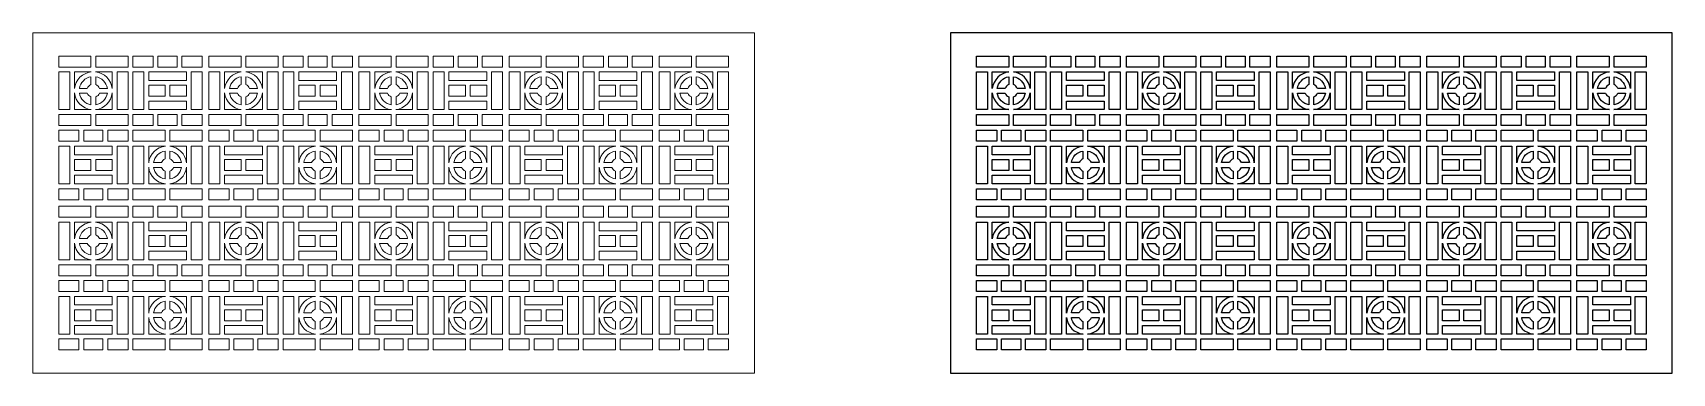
# Model space of a CAD drawing. Header units: centimetres. Extents: x 1.9 to 27.5, y -9.5 to -4.2.
import ezdxf

# ---------------------------------------------------------------- set-up
doc = ezdxf.new("R2010")
doc.units = ezdxf.units.CM
doc.header["$MEASUREMENT"] = 0
doc.layers.add('layer 1', color=7, linetype='Continuous')

msp = doc.modelspace()

# ---------------------------------------------------------------- linework, layer by layer
at = {"layer": 'layer 1', "color": 7, "lineweight": 9}
for points, knots in [([(13.14285, -4.17941), (13.14285, -4.17941), (13.14285, -9.5), (13.14285, -9.5), (13.14285, -9.5), (13.14285, -9.5), (1.85394, -9.5), (1.85394, -9.5), (1.85394, -9.5), (1.85394, -9.5), (1.85394, -4.17941), (1.85394, -4.17941), (1.85394, -4.17941), (1.85394, -4.17941), (13.14285, -4.17941), (13.14285, -4.17941)], [0, 0, 0, 0, 0.2, 0.2, 0.2, 0.2, 0.4, 0.4, 0.4, 0.4, 0.6, 0.6, 0.6, 0.6, 1, 1, 1, 1]), ([(2.76402, -4.71454), (2.76402, -4.71454), (2.76402, -4.54292), (2.76402, -4.54292), (2.76402, -4.54292), (2.76402, -4.54292), (2.25936, -4.54292), (2.25936, -4.54292), (2.25936, -4.54292), (2.25936, -4.54292), (2.25936, -4.71454), (2.25936, -4.71454), (2.25936, -4.71454), (2.25936, -4.71454), (2.76402, -4.71454), (2.76402, -4.71454)], [0, 0, 0, 0, 0.2, 0.2, 0.2, 0.2, 0.4, 0.4, 0.4, 0.4, 0.6, 0.6, 0.6, 0.6, 1, 1, 1, 1]), ([(2.83951, -4.54292), (2.83951, -4.54292), (2.83952, -4.71454), (2.83952, -4.71454), (2.83952, -4.71454), (2.83952, -4.71454), (3.34417, -4.71454), (3.34417, -4.71454), (3.34417, -4.71454), (3.34417, -4.71454), (3.34417, -4.54292), (3.34417, -4.54292), (3.34417, -4.54292), (3.34417, -4.54292), (2.83951, -4.54292), (2.83951, -4.54292)], [0, 0, 0, 0, 0.2, 0.2, 0.2, 0.2, 0.4, 0.4, 0.4, 0.4, 0.6, 0.6, 0.6, 0.6, 1, 1, 1, 1]), ([(3.73697, -4.71454), (3.73697, -4.71454), (3.73697, -4.54292), (3.73697, -4.54292), (3.73697, -4.54292), (3.73697, -4.54292), (3.41981, -4.54292), (3.41981, -4.54292), (3.41981, -4.54292), (3.41981, -4.54292), (3.41981, -4.71454), (3.41981, -4.71454), (3.41981, -4.71454), (3.41981, -4.71454), (3.73697, -4.71454), (3.73697, -4.71454)], [0, 0, 0, 0, 0.2, 0.2, 0.2, 0.2, 0.4, 0.4, 0.4, 0.4, 0.6, 0.6, 0.6, 0.6, 1, 1, 1, 1]), ([(3.81246, -4.54292), (3.81246, -4.54292), (3.81247, -4.71454), (3.81247, -4.71454), (3.81247, -4.71454), (3.81247, -4.71454), (4.11196, -4.71454), (4.11196, -4.71454), (4.11196, -4.71454), (4.11196, -4.71454), (4.11196, -4.54292), (4.11196, -4.54292), (4.11196, -4.54292), (4.11196, -4.54292), (3.81246, -4.54292), (3.81246, -4.54292)], [0, 0, 0, 0, 0.2, 0.2, 0.2, 0.2, 0.4, 0.4, 0.4, 0.4, 0.6, 0.6, 0.6, 0.6, 1, 1, 1, 1]), ([(4.18745, -4.54292), (4.18745, -4.54292), (4.18745, -4.71454), (4.18745, -4.71454), (4.18745, -4.71454), (4.18745, -4.71454), (4.50462, -4.71454), (4.50462, -4.71454), (4.50462, -4.71454), (4.50462, -4.71454), (4.50462, -4.54292), (4.50462, -4.54292), (4.50462, -4.54292), (4.50462, -4.54292), (4.18745, -4.54292), (4.18745, -4.54292)], [0, 0, 0, 0, 0.2, 0.2, 0.2, 0.2, 0.4, 0.4, 0.4, 0.4, 0.6, 0.6, 0.6, 0.6, 1, 1, 1, 1]), ([(5.11234, -4.71454), (5.11234, -4.71454), (5.11233, -4.54292), (5.11233, -4.54292), (5.11233, -4.54292), (5.11233, -4.54292), (4.60768, -4.54292), (4.60768, -4.54292), (4.60768, -4.54292), (4.60768, -4.54292), (4.60768, -4.71454), (4.60768, -4.71454), (4.60768, -4.71454), (4.60768, -4.71454), (5.11234, -4.71454), (5.11234, -4.71454)], [0, 0, 0, 0, 0.2, 0.2, 0.2, 0.2, 0.4, 0.4, 0.4, 0.4, 0.6, 0.6, 0.6, 0.6, 1, 1, 1, 1]), ([(5.69249, -4.71454), (5.69249, -4.71454), (5.69249, -4.54292), (5.69249, -4.54292), (5.69249, -4.54292), (5.69249, -4.54292), (5.18783, -4.54292), (5.18783, -4.54292), (5.18783, -4.54292), (5.18783, -4.54292), (5.18783, -4.71454), (5.18783, -4.71454), (5.18783, -4.71454), (5.18783, -4.71454), (5.69249, -4.71454), (5.69249, -4.71454)], [0, 0, 0, 0, 0.2, 0.2, 0.2, 0.2, 0.4, 0.4, 0.4, 0.4, 0.6, 0.6, 0.6, 0.6, 1, 1, 1, 1]), ([(6.08528, -4.71454), (6.08528, -4.71454), (6.08528, -4.54292), (6.08528, -4.54292), (6.08528, -4.54292), (6.08528, -4.54292), (5.76812, -4.54292), (5.76812, -4.54292), (5.76812, -4.54292), (5.76812, -4.54292), (5.76812, -4.71454), (5.76812, -4.71454), (5.76812, -4.71454), (5.76812, -4.71454), (6.08528, -4.71454), (6.08528, -4.71454)], [0, 0, 0, 0, 0.2, 0.2, 0.2, 0.2, 0.4, 0.4, 0.4, 0.4, 0.6, 0.6, 0.6, 0.6, 1, 1, 1, 1]), ([(6.16078, -4.54292), (6.16078, -4.54292), (6.16078, -4.71454), (6.16078, -4.71454), (6.16078, -4.71454), (6.16078, -4.71454), (6.46027, -4.71454), (6.46027, -4.71454), (6.46027, -4.71454), (6.46027, -4.71454), (6.46027, -4.54292), (6.46027, -4.54292), (6.46027, -4.54292), (6.46027, -4.54292), (6.16078, -4.54292), (6.16078, -4.54292)], [0, 0, 0, 0, 0.2, 0.2, 0.2, 0.2, 0.4, 0.4, 0.4, 0.4, 0.6, 0.6, 0.6, 0.6, 1, 1, 1, 1]), ([(6.53577, -4.54292), (6.53577, -4.54292), (6.53577, -4.71454), (6.53577, -4.71454), (6.53577, -4.71454), (6.53577, -4.71454), (6.85293, -4.71454), (6.85293, -4.71454), (6.85293, -4.71454), (6.85293, -4.71454), (6.85293, -4.54292), (6.85293, -4.54292), (6.85293, -4.54292), (6.85293, -4.54292), (6.53577, -4.54292), (6.53577, -4.54292)], [0, 0, 0, 0, 0.2, 0.2, 0.2, 0.2, 0.4, 0.4, 0.4, 0.4, 0.6, 0.6, 0.6, 0.6, 1, 1, 1, 1]), ([(7.46065, -4.71454), (7.46065, -4.71454), (7.46065, -4.54292), (7.46065, -4.54292), (7.46065, -4.54292), (7.46065, -4.54292), (6.95599, -4.54292), (6.95599, -4.54292), (6.95599, -4.54292), (6.95599, -4.54292), (6.95599, -4.71454), (6.95599, -4.71454), (6.95599, -4.71454), (6.95599, -4.71454), (7.46065, -4.71454), (7.46065, -4.71454)], [0, 0, 0, 0, 0.2, 0.2, 0.2, 0.2, 0.4, 0.4, 0.4, 0.4, 0.6, 0.6, 0.6, 0.6, 1, 1, 1, 1]), ([(7.53614, -4.54292), (7.53614, -4.54292), (7.53615, -4.71454), (7.53615, -4.71454), (7.53615, -4.71454), (7.53615, -4.71454), (8.0408, -4.71454), (8.0408, -4.71454), (8.0408, -4.71454), (8.0408, -4.71454), (8.0408, -4.54292), (8.0408, -4.54292), (8.0408, -4.54292), (8.0408, -4.54292), (7.53614, -4.54292), (7.53614, -4.54292)], [0, 0, 0, 0, 0.2, 0.2, 0.2, 0.2, 0.4, 0.4, 0.4, 0.4, 0.6, 0.6, 0.6, 0.6, 1, 1, 1, 1]), ([(8.4336, -4.71454), (8.4336, -4.71454), (8.4336, -4.54292), (8.4336, -4.54292), (8.4336, -4.54292), (8.4336, -4.54292), (8.11644, -4.54292), (8.11644, -4.54292), (8.11644, -4.54292), (8.11644, -4.54292), (8.11644, -4.71454), (8.11644, -4.71454), (8.11644, -4.71454), (8.11644, -4.71454), (8.4336, -4.71454), (8.4336, -4.71454)], [0, 0, 0, 0, 0.2, 0.2, 0.2, 0.2, 0.4, 0.4, 0.4, 0.4, 0.6, 0.6, 0.6, 0.6, 1, 1, 1, 1]), ([(8.50909, -4.54292), (8.50909, -4.54292), (8.50909, -4.71454), (8.50909, -4.71454), (8.50909, -4.71454), (8.50909, -4.71454), (8.80859, -4.71454), (8.80859, -4.71454), (8.80859, -4.71454), (8.80859, -4.71454), (8.80858, -4.54292), (8.80858, -4.54292), (8.80858, -4.54292), (8.80858, -4.54292), (8.50909, -4.54292), (8.50909, -4.54292)], [0, 0, 0, 0, 0.2, 0.2, 0.2, 0.2, 0.4, 0.4, 0.4, 0.4, 0.6, 0.6, 0.6, 0.6, 1, 1, 1, 1]), ([(8.88408, -4.54292), (8.88408, -4.54292), (8.88408, -4.71454), (8.88408, -4.71454), (8.88408, -4.71454), (8.88408, -4.71454), (9.20124, -4.71454), (9.20124, -4.71454), (9.20124, -4.71454), (9.20124, -4.71454), (9.20124, -4.54292), (9.20124, -4.54292), (9.20124, -4.54292), (9.20124, -4.54292), (8.88408, -4.54292), (8.88408, -4.54292)], [0, 0, 0, 0, 0.2, 0.2, 0.2, 0.2, 0.4, 0.4, 0.4, 0.4, 0.6, 0.6, 0.6, 0.6, 1, 1, 1, 1]), ([(9.80896, -4.71454), (9.80896, -4.71454), (9.80896, -4.54292), (9.80896, -4.54292), (9.80896, -4.54292), (9.80896, -4.54292), (9.30431, -4.54292), (9.30431, -4.54292), (9.30431, -4.54292), (9.30431, -4.54292), (9.30431, -4.71454), (9.30431, -4.71454), (9.30431, -4.71454), (9.30431, -4.71454), (9.80896, -4.71454), (9.80896, -4.71454)], [0, 0, 0, 0, 0.2, 0.2, 0.2, 0.2, 0.4, 0.4, 0.4, 0.4, 0.6, 0.6, 0.6, 0.6, 1, 1, 1, 1]), ([(9.88446, -4.54292), (9.88446, -4.54292), (9.88446, -4.71454), (9.88446, -4.71454), (9.88446, -4.71454), (9.88446, -4.71454), (10.38912, -4.71454), (10.38912, -4.71454), (10.38912, -4.71454), (10.38912, -4.71454), (10.38912, -4.54292), (10.38912, -4.54292), (10.38912, -4.54292), (10.38912, -4.54292), (9.88446, -4.54292), (9.88446, -4.54292)], [0, 0, 0, 0, 0.2, 0.2, 0.2, 0.2, 0.4, 0.4, 0.4, 0.4, 0.6, 0.6, 0.6, 0.6, 1, 1, 1, 1]), ([(10.78191, -4.71454), (10.78191, -4.71454), (10.78191, -4.54292), (10.78191, -4.54292), (10.78191, -4.54292), (10.78191, -4.54292), (10.46475, -4.54292), (10.46475, -4.54292), (10.46475, -4.54292), (10.46475, -4.54292), (10.46475, -4.71454), (10.46475, -4.71454), (10.46475, -4.71454), (10.46475, -4.71454), (10.78191, -4.71454), (10.78191, -4.71454)], [0, 0, 0, 0, 0.2, 0.2, 0.2, 0.2, 0.4, 0.4, 0.4, 0.4, 0.6, 0.6, 0.6, 0.6, 1, 1, 1, 1]), ([(10.85741, -4.54292), (10.85741, -4.54292), (10.85741, -4.71454), (10.85741, -4.71454), (10.85741, -4.71454), (10.85741, -4.71454), (11.1569, -4.71454), (11.1569, -4.71454), (11.1569, -4.71454), (11.1569, -4.71454), (11.1569, -4.54292), (11.1569, -4.54292), (11.1569, -4.54292), (11.1569, -4.54292), (10.85741, -4.54292), (10.85741, -4.54292)], [0, 0, 0, 0, 0.2, 0.2, 0.2, 0.2, 0.4, 0.4, 0.4, 0.4, 0.6, 0.6, 0.6, 0.6, 1, 1, 1, 1]), ([(11.23239, -4.54292), (11.23239, -4.54292), (11.2324, -4.71454), (11.2324, -4.71454), (11.2324, -4.71454), (11.2324, -4.71454), (11.54956, -4.71454), (11.54956, -4.71454), (11.54956, -4.71454), (11.54956, -4.71454), (11.54956, -4.54292), (11.54956, -4.54292), (11.54956, -4.54292), (11.54956, -4.54292), (11.23239, -4.54292), (11.23239, -4.54292)], [0, 0, 0, 0, 0.2, 0.2, 0.2, 0.2, 0.4, 0.4, 0.4, 0.4, 0.6, 0.6, 0.6, 0.6, 1, 1, 1, 1]), ([(12.15728, -4.71454), (12.15728, -4.71454), (12.15727, -4.54292), (12.15727, -4.54292), (12.15727, -4.54292), (12.15727, -4.54292), (11.65262, -4.54292), (11.65262, -4.54292), (11.65262, -4.54292), (11.65262, -4.54292), (11.65262, -4.71454), (11.65262, -4.71454), (11.65262, -4.71454), (11.65262, -4.71454), (12.15728, -4.71454), (12.15728, -4.71454)], [0, 0, 0, 0, 0.2, 0.2, 0.2, 0.2, 0.4, 0.4, 0.4, 0.4, 0.6, 0.6, 0.6, 0.6, 1, 1, 1, 1]), ([(12.23277, -4.54292), (12.23277, -4.54292), (12.23277, -4.71454), (12.23277, -4.71454), (12.23277, -4.71454), (12.23277, -4.71454), (12.73743, -4.71454), (12.73743, -4.71454), (12.73743, -4.71454), (12.73743, -4.71454), (12.73743, -4.54292), (12.73743, -4.54292), (12.73743, -4.54292), (12.73743, -4.54292), (12.23277, -4.54292), (12.23277, -4.54292)], [0, 0, 0, 0, 0.2, 0.2, 0.2, 0.2, 0.4, 0.4, 0.4, 0.4, 0.6, 0.6, 0.6, 0.6, 1, 1, 1, 1]), ([(2.43098, -5.38062), (2.43098, -5.38062), (2.43098, -4.79003), (2.43098, -4.79003), (2.43098, -4.79003), (2.43098, -4.79003), (2.25936, -4.79003), (2.25936, -4.79003), (2.25936, -4.79003), (2.25936, -4.79003), (2.25936, -5.38062), (2.25936, -5.38062), (2.25936, -5.38062), (2.25936, -5.38062), (2.43098, -5.38062), (2.43098, -5.38062)], [0, 0, 0, 0, 0.2, 0.2, 0.2, 0.2, 0.4, 0.4, 0.4, 0.4, 0.6, 0.6, 0.6, 0.6, 1, 1, 1, 1]), ([(2.50648, -5.05126), (2.52211, -4.91434), (2.63079, -4.80566), (2.76771, -4.79003), (2.76771, -4.79003), (2.76771, -4.79003), (2.50648, -4.79003), (2.50648, -4.79003), (2.50648, -4.79003), (2.50648, -4.79003), (2.50648, -5.05126), (2.50648, -5.05126)], [0, 0, 0, 0, 0.25, 0.25, 0.25, 0.25, 0.5, 0.5, 0.5, 0.5, 1, 1, 1, 1]), ([(2.70635, -5.04758), (2.71677, -5.02129), (2.73773, -5.00032), (2.76402, -4.98991), (2.76402, -4.98991), (2.76402, -4.98991), (2.76402, -4.86665), (2.76402, -4.86665), (2.76402, -4.86665), (2.67174, -4.88247), (2.59891, -4.9553), (2.58309, -5.04758), (2.58309, -5.04758), (2.58309, -5.04758), (2.70635, -5.04758), (2.70635, -5.04758)], [0, 0, 0, 0, 0.2, 0.2, 0.2, 0.2, 0.4, 0.4, 0.4, 0.4, 0.6, 0.6, 0.6, 0.6, 1, 1, 1, 1]), ([(2.83582, -4.79003), (2.97274, -4.80566), (3.08142, -4.91434), (3.09706, -5.05125), (3.09706, -5.05125), (3.09706, -5.05125), (3.09706, -4.79003), (3.09706, -4.79003), (3.09706, -4.79003), (3.09706, -4.79003), (2.83582, -4.79003), (2.83582, -4.79003)], [0, 0, 0, 0, 0.25, 0.25, 0.25, 0.25, 0.5, 0.5, 0.5, 0.5, 1, 1, 1, 1]), ([(2.83952, -4.98991), (2.86581, -5.00032), (2.88677, -5.02129), (2.89718, -5.04758), (2.89718, -5.04758), (2.89718, -5.04758), (3.02045, -5.04758), (3.02045, -5.04758), (3.02045, -5.04758), (3.00462, -4.9553), (2.9318, -4.88247), (2.83952, -4.86664), (2.83952, -4.86664), (2.83952, -4.86664), (2.83952, -4.98991), (2.83952, -4.98991)], [0, 0, 0, 0, 0.2, 0.2, 0.2, 0.2, 0.4, 0.4, 0.4, 0.4, 0.6, 0.6, 0.6, 0.6, 1, 1, 1, 1]), ([(3.17255, -4.79003), (3.17255, -4.79003), (3.17256, -5.38062), (3.17256, -5.38062), (3.17256, -5.38062), (3.17256, -5.38062), (3.34417, -5.38062), (3.34417, -5.38062), (3.34417, -5.38062), (3.34417, -5.38062), (3.34417, -4.79003), (3.34417, -4.79003), (3.34417, -4.79003), (3.34417, -4.79003), (3.17255, -4.79003), (3.17255, -4.79003)], [0, 0, 0, 0, 0.2, 0.2, 0.2, 0.2, 0.4, 0.4, 0.4, 0.4, 0.6, 0.6, 0.6, 0.6, 1, 1, 1, 1]), ([(3.59142, -5.38062), (3.59142, -5.38062), (3.59142, -4.79003), (3.59142, -4.79003), (3.59142, -4.79003), (3.59142, -4.79003), (3.41981, -4.79003), (3.41981, -4.79003), (3.41981, -4.79003), (3.41981, -4.79003), (3.41981, -5.38062), (3.41981, -5.38062), (3.41981, -5.38062), (3.41981, -5.38062), (3.59142, -5.38062), (3.59142, -5.38062)], [0, 0, 0, 0, 0.2, 0.2, 0.2, 0.2, 0.4, 0.4, 0.4, 0.4, 0.6, 0.6, 0.6, 0.6, 1, 1, 1, 1]), ([(3.66692, -4.92485), (3.66692, -4.92485), (4.2575, -4.92485), (4.2575, -4.92485), (4.2575, -4.92485), (4.2575, -4.92485), (4.2575, -4.79003), (4.2575, -4.79003), (4.2575, -4.79003), (4.2575, -4.79003), (3.66692, -4.79003), (3.66692, -4.79003), (3.66692, -4.79003), (3.66692, -4.79003), (3.66692, -4.92485), (3.66692, -4.92485)], [0, 0, 0, 0, 0.2, 0.2, 0.2, 0.2, 0.4, 0.4, 0.4, 0.4, 0.6, 0.6, 0.6, 0.6, 1, 1, 1, 1]), ([(4.333, -4.79003), (4.333, -4.79003), (4.333, -5.38062), (4.333, -5.38062), (4.333, -5.38062), (4.333, -5.38062), (4.50462, -5.38062), (4.50462, -5.38062), (4.50462, -5.38062), (4.50462, -5.38062), (4.50462, -4.79003), (4.50462, -4.79003), (4.50462, -4.79003), (4.50462, -4.79003), (4.333, -4.79003), (4.333, -4.79003)], [0, 0, 0, 0, 0.2, 0.2, 0.2, 0.2, 0.4, 0.4, 0.4, 0.4, 0.6, 0.6, 0.6, 0.6, 1, 1, 1, 1]), ([(4.7793, -5.38062), (4.7793, -5.38062), (4.77929, -4.79003), (4.77929, -4.79003), (4.77929, -4.79003), (4.77929, -4.79003), (4.60768, -4.79003), (4.60768, -4.79003), (4.60768, -4.79003), (4.60768, -4.79003), (4.60768, -5.38062), (4.60768, -5.38062), (4.60768, -5.38062), (4.60768, -5.38062), (4.7793, -5.38062), (4.7793, -5.38062)], [0, 0, 0, 0, 0.2, 0.2, 0.2, 0.2, 0.4, 0.4, 0.4, 0.4, 0.6, 0.6, 0.6, 0.6, 1, 1, 1, 1]), ([(5.11592, -4.79003), (5.11592, -4.79003), (4.85479, -4.79003), (4.85479, -4.79003), (4.85479, -4.79003), (4.85479, -4.79003), (4.85479, -5.05126), (4.85479, -5.05126), (4.85479, -5.05126), (4.87042, -4.91437), (4.97905, -4.8057), (5.11592, -4.79003)], [0, 0, 0, 0, 0.25, 0.25, 0.25, 0.25, 0.5, 0.5, 0.5, 0.5, 1, 1, 1, 1]), ([(5.05467, -5.04758), (5.06508, -5.02129), (5.08604, -5.00032), (5.11233, -4.98991), (5.11233, -4.98991), (5.11233, -4.98991), (5.11233, -4.86664), (5.11233, -4.86664), (5.11233, -4.86664), (5.02005, -4.88247), (4.94723, -4.9553), (4.9314, -5.04758), (4.9314, -5.04758), (4.9314, -5.04758), (5.05467, -5.04758), (5.05467, -5.04758)], [0, 0, 0, 0, 0.2, 0.2, 0.2, 0.2, 0.4, 0.4, 0.4, 0.4, 0.6, 0.6, 0.6, 0.6, 1, 1, 1, 1]), ([(5.44537, -4.79003), (5.44537, -4.79003), (5.18425, -4.79003), (5.18425, -4.79003), (5.18425, -4.79003), (5.32111, -4.8057), (5.42974, -4.91437), (5.44537, -5.05125), (5.44537, -5.05125), (5.44537, -5.05125), (5.44537, -4.79003), (5.44537, -4.79003)], [0, 0, 0, 0, 0.25, 0.25, 0.25, 0.25, 0.5, 0.5, 0.5, 0.5, 1, 1, 1, 1]), ([(5.18783, -4.98991), (5.21412, -5.00032), (5.23509, -5.02129), (5.2455, -5.04758), (5.2455, -5.04758), (5.2455, -5.04758), (5.36876, -5.04758), (5.36876, -5.04758), (5.36876, -5.04758), (5.35294, -4.9553), (5.28011, -4.88247), (5.18783, -4.86664), (5.18783, -4.86664), (5.18783, -4.86664), (5.18783, -4.98991), (5.18783, -4.98991)], [0, 0, 0, 0, 0.2, 0.2, 0.2, 0.2, 0.4, 0.4, 0.4, 0.4, 0.6, 0.6, 0.6, 0.6, 1, 1, 1, 1]), ([(5.69249, -5.38062), (5.69249, -5.38062), (5.69249, -4.79003), (5.69249, -4.79003), (5.69249, -4.79003), (5.69249, -4.79003), (5.52087, -4.79003), (5.52087, -4.79003), (5.52087, -4.79003), (5.52087, -4.79003), (5.52087, -5.38062), (5.52087, -5.38062), (5.52087, -5.38062), (5.52087, -5.38062), (5.69249, -5.38062), (5.69249, -5.38062)], [0, 0, 0, 0, 0.2, 0.2, 0.2, 0.2, 0.4, 0.4, 0.4, 0.4, 0.6, 0.6, 0.6, 0.6, 1, 1, 1, 1]), ([(5.93974, -5.38062), (5.93974, -5.38062), (5.93974, -4.79003), (5.93974, -4.79003), (5.93974, -4.79003), (5.93974, -4.79003), (5.76812, -4.79003), (5.76812, -4.79003), (5.76812, -4.79003), (5.76812, -4.79003), (5.76812, -5.38062), (5.76812, -5.38062), (5.76812, -5.38062), (5.76812, -5.38062), (5.93974, -5.38062), (5.93974, -5.38062)], [0, 0, 0, 0, 0.2, 0.2, 0.2, 0.2, 0.4, 0.4, 0.4, 0.4, 0.6, 0.6, 0.6, 0.6, 1, 1, 1, 1]), ([(6.01523, -4.92485), (6.01523, -4.92485), (6.60582, -4.92485), (6.60582, -4.92485), (6.60582, -4.92485), (6.60582, -4.92485), (6.60582, -4.79003), (6.60582, -4.79003), (6.60582, -4.79003), (6.60582, -4.79003), (6.01523, -4.79003), (6.01523, -4.79003), (6.01523, -4.79003), (6.01523, -4.79003), (6.01523, -4.92485), (6.01523, -4.92485)], [0, 0, 0, 0, 0.2, 0.2, 0.2, 0.2, 0.4, 0.4, 0.4, 0.4, 0.6, 0.6, 0.6, 0.6, 1, 1, 1, 1]), ([(6.68131, -4.79003), (6.68131, -4.79003), (6.68131, -5.38062), (6.68131, -5.38062), (6.68131, -5.38062), (6.68131, -5.38062), (6.85293, -5.38062), (6.85293, -5.38062), (6.85293, -5.38062), (6.85293, -5.38062), (6.85293, -4.79003), (6.85293, -4.79003), (6.85293, -4.79003), (6.85293, -4.79003), (6.68131, -4.79003), (6.68131, -4.79003)], [0, 0, 0, 0, 0.2, 0.2, 0.2, 0.2, 0.4, 0.4, 0.4, 0.4, 0.6, 0.6, 0.6, 0.6, 1, 1, 1, 1]), ([(7.12761, -5.38062), (7.12761, -5.38062), (7.12761, -4.79003), (7.12761, -4.79003), (7.12761, -4.79003), (7.12761, -4.79003), (6.95599, -4.79003), (6.95599, -4.79003), (6.95599, -4.79003), (6.95599, -4.79003), (6.95599, -5.38062), (6.95599, -5.38062), (6.95599, -5.38062), (6.95599, -5.38062), (7.12761, -5.38062), (7.12761, -5.38062)], [0, 0, 0, 0, 0.2, 0.2, 0.2, 0.2, 0.4, 0.4, 0.4, 0.4, 0.6, 0.6, 0.6, 0.6, 1, 1, 1, 1]), ([(7.2031, -5.05126), (7.21874, -4.91434), (7.32742, -4.80567), (7.46433, -4.79003), (7.46433, -4.79003), (7.46433, -4.79003), (7.2031, -4.79003), (7.2031, -4.79003), (7.2031, -4.79003), (7.2031, -4.79003), (7.2031, -5.05126), (7.2031, -5.05126)], [0, 0, 0, 0, 0.25, 0.25, 0.25, 0.25, 0.5, 0.5, 0.5, 0.5, 1, 1, 1, 1]), ([(7.40298, -5.04758), (7.41339, -5.02129), (7.43436, -5.00032), (7.46065, -4.98991), (7.46065, -4.98991), (7.46065, -4.98991), (7.46065, -4.86664), (7.46065, -4.86664), (7.46065, -4.86664), (7.36837, -4.88247), (7.29554, -4.9553), (7.27972, -5.04758), (7.27972, -5.04758), (7.27972, -5.04758), (7.40298, -5.04758), (7.40298, -5.04758)], [0, 0, 0, 0, 0.2, 0.2, 0.2, 0.2, 0.4, 0.4, 0.4, 0.4, 0.6, 0.6, 0.6, 0.6, 1, 1, 1, 1]), ([(7.53247, -4.79003), (7.66937, -4.80567), (7.77805, -4.91434), (7.79369, -5.05125), (7.79369, -5.05125), (7.79369, -5.05125), (7.79369, -4.79003), (7.79369, -4.79003), (7.79369, -4.79003), (7.79369, -4.79003), (7.53247, -4.79003), (7.53247, -4.79003)], [0, 0, 0, 0, 0.25, 0.25, 0.25, 0.25, 0.5, 0.5, 0.5, 0.5, 1, 1, 1, 1]), ([(7.53614, -4.98991), (7.56244, -5.00032), (7.5834, -5.02129), (7.59381, -5.04758), (7.59381, -5.04758), (7.59381, -5.04758), (7.71708, -5.04758), (7.71708, -5.04758), (7.71708, -5.04758), (7.70125, -4.9553), (7.62843, -4.88247), (7.53614, -4.86664), (7.53614, -4.86664), (7.53614, -4.86664), (7.53614, -4.98991), (7.53614, -4.98991)], [0, 0, 0, 0, 0.2, 0.2, 0.2, 0.2, 0.4, 0.4, 0.4, 0.4, 0.6, 0.6, 0.6, 0.6, 1, 1, 1, 1]), ([(7.86918, -4.79003), (7.86918, -4.79003), (7.86918, -5.38062), (7.86918, -5.38062), (7.86918, -5.38062), (7.86918, -5.38062), (8.0408, -5.38062), (8.0408, -5.38062), (8.0408, -5.38062), (8.0408, -5.38062), (8.0408, -4.79003), (8.0408, -4.79003), (8.0408, -4.79003), (8.0408, -4.79003), (7.86918, -4.79003), (7.86918, -4.79003)], [0, 0, 0, 0, 0.2, 0.2, 0.2, 0.2, 0.4, 0.4, 0.4, 0.4, 0.6, 0.6, 0.6, 0.6, 1, 1, 1, 1]), ([(8.28805, -5.38062), (8.28805, -5.38062), (8.28805, -4.79003), (8.28805, -4.79003), (8.28805, -4.79003), (8.28805, -4.79003), (8.11644, -4.79003), (8.11644, -4.79003), (8.11644, -4.79003), (8.11644, -4.79003), (8.11644, -5.38062), (8.11644, -5.38062), (8.11644, -5.38062), (8.11644, -5.38062), (8.28805, -5.38062), (8.28805, -5.38062)], [0, 0, 0, 0, 0.2, 0.2, 0.2, 0.2, 0.4, 0.4, 0.4, 0.4, 0.6, 0.6, 0.6, 0.6, 1, 1, 1, 1]), ([(8.36355, -4.92485), (8.36355, -4.92485), (8.95413, -4.92485), (8.95413, -4.92485), (8.95413, -4.92485), (8.95413, -4.92485), (8.95413, -4.79003), (8.95413, -4.79003), (8.95413, -4.79003), (8.95413, -4.79003), (8.36355, -4.79003), (8.36355, -4.79003), (8.36355, -4.79003), (8.36355, -4.79003), (8.36355, -4.92485), (8.36355, -4.92485)], [0, 0, 0, 0, 0.2, 0.2, 0.2, 0.2, 0.4, 0.4, 0.4, 0.4, 0.6, 0.6, 0.6, 0.6, 1, 1, 1, 1]), ([(9.02963, -4.79003), (9.02963, -4.79003), (9.02963, -5.38062), (9.02963, -5.38062), (9.02963, -5.38062), (9.02963, -5.38062), (9.20124, -5.38062), (9.20124, -5.38062), (9.20124, -5.38062), (9.20124, -5.38062), (9.20124, -4.79003), (9.20124, -4.79003), (9.20124, -4.79003), (9.20124, -4.79003), (9.02963, -4.79003), (9.02963, -4.79003)], [0, 0, 0, 0, 0.2, 0.2, 0.2, 0.2, 0.4, 0.4, 0.4, 0.4, 0.6, 0.6, 0.6, 0.6, 1, 1, 1, 1]), ([(9.47592, -5.38062), (9.47592, -5.38062), (9.47592, -4.79003), (9.47592, -4.79003), (9.47592, -4.79003), (9.47592, -4.79003), (9.30431, -4.79003), (9.30431, -4.79003), (9.30431, -4.79003), (9.30431, -4.79003), (9.30431, -5.38062), (9.30431, -5.38062), (9.30431, -5.38062), (9.30431, -5.38062), (9.47592, -5.38062), (9.47592, -5.38062)], [0, 0, 0, 0, 0.2, 0.2, 0.2, 0.2, 0.4, 0.4, 0.4, 0.4, 0.6, 0.6, 0.6, 0.6, 1, 1, 1, 1]), ([(9.55142, -5.05125), (9.56706, -4.91434), (9.67573, -4.80567), (9.81264, -4.79003), (9.81264, -4.79003), (9.81264, -4.79003), (9.55142, -4.79003), (9.55142, -4.79003), (9.55142, -4.79003), (9.55142, -4.79003), (9.55142, -5.05125), (9.55142, -5.05125)], [0, 0, 0, 0, 0.25, 0.25, 0.25, 0.25, 0.5, 0.5, 0.5, 0.5, 1, 1, 1, 1]), ([(9.75129, -5.04758), (9.76171, -5.02129), (9.78267, -5.00032), (9.80896, -4.98991), (9.80896, -4.98991), (9.80896, -4.98991), (9.80896, -4.86664), (9.80896, -4.86664), (9.80896, -4.86664), (9.71668, -4.88247), (9.64385, -4.9553), (9.62803, -5.04758), (9.62803, -5.04758), (9.62803, -5.04758), (9.75129, -5.04758), (9.75129, -5.04758)], [0, 0, 0, 0, 0.2, 0.2, 0.2, 0.2, 0.4, 0.4, 0.4, 0.4, 0.6, 0.6, 0.6, 0.6, 1, 1, 1, 1]), ([(10.142, -5.05116), (10.142, -5.05116), (10.142, -4.79003), (10.142, -4.79003), (10.142, -4.79003), (10.142, -4.79003), (9.88078, -4.79003), (9.88078, -4.79003), (9.88078, -4.79003), (10.01766, -4.80566), (10.12633, -4.91429), (10.142, -5.05116)], [0, 0, 0, 0, 0.25, 0.25, 0.25, 0.25, 0.5, 0.5, 0.5, 0.5, 1, 1, 1, 1]), ([(9.88446, -4.98991), (9.91075, -5.00032), (9.93171, -5.02129), (9.94213, -5.04758), (9.94213, -5.04758), (9.94213, -5.04758), (10.06539, -5.04758), (10.06539, -5.04758), (10.06539, -5.04758), (10.04956, -4.9553), (9.97674, -4.88247), (9.88446, -4.86664), (9.88446, -4.86664), (9.88446, -4.86664), (9.88446, -4.98991), (9.88446, -4.98991)], [0, 0, 0, 0, 0.2, 0.2, 0.2, 0.2, 0.4, 0.4, 0.4, 0.4, 0.6, 0.6, 0.6, 0.6, 1, 1, 1, 1]), ([(10.2175, -4.79003), (10.2175, -4.79003), (10.2175, -5.38062), (10.2175, -5.38062), (10.2175, -5.38062), (10.2175, -5.38062), (10.38912, -5.38062), (10.38912, -5.38062), (10.38912, -5.38062), (10.38912, -5.38062), (10.38912, -4.79003), (10.38912, -4.79003), (10.38912, -4.79003), (10.38912, -4.79003), (10.2175, -4.79003), (10.2175, -4.79003)], [0, 0, 0, 0, 0.2, 0.2, 0.2, 0.2, 0.4, 0.4, 0.4, 0.4, 0.6, 0.6, 0.6, 0.6, 1, 1, 1, 1]), ([(10.63637, -5.38062), (10.63637, -5.38062), (10.63637, -4.79003), (10.63637, -4.79003), (10.63637, -4.79003), (10.63637, -4.79003), (10.46475, -4.79003), (10.46475, -4.79003), (10.46475, -4.79003), (10.46475, -4.79003), (10.46475, -5.38062), (10.46475, -5.38062), (10.46475, -5.38062), (10.46475, -5.38062), (10.63637, -5.38062), (10.63637, -5.38062)], [0, 0, 0, 0, 0.2, 0.2, 0.2, 0.2, 0.4, 0.4, 0.4, 0.4, 0.6, 0.6, 0.6, 0.6, 1, 1, 1, 1]), ([(10.71186, -4.92485), (10.71186, -4.92485), (11.30245, -4.92485), (11.30245, -4.92485), (11.30245, -4.92485), (11.30245, -4.92485), (11.30245, -4.79003), (11.30245, -4.79003), (11.30245, -4.79003), (11.30245, -4.79003), (10.71186, -4.79003), (10.71186, -4.79003), (10.71186, -4.79003), (10.71186, -4.79003), (10.71186, -4.92485), (10.71186, -4.92485)], [0, 0, 0, 0, 0.2, 0.2, 0.2, 0.2, 0.4, 0.4, 0.4, 0.4, 0.6, 0.6, 0.6, 0.6, 1, 1, 1, 1]), ([(11.37794, -4.79003), (11.37794, -4.79003), (11.37794, -5.38062), (11.37794, -5.38062), (11.37794, -5.38062), (11.37794, -5.38062), (11.54956, -5.38062), (11.54956, -5.38062), (11.54956, -5.38062), (11.54956, -5.38062), (11.54956, -4.79003), (11.54956, -4.79003), (11.54956, -4.79003), (11.54956, -4.79003), (11.37794, -4.79003), (11.37794, -4.79003)], [0, 0, 0, 0, 0.2, 0.2, 0.2, 0.2, 0.4, 0.4, 0.4, 0.4, 0.6, 0.6, 0.6, 0.6, 1, 1, 1, 1]), ([(11.82424, -5.38062), (11.82424, -5.38062), (11.82424, -4.79003), (11.82424, -4.79003), (11.82424, -4.79003), (11.82424, -4.79003), (11.65262, -4.79003), (11.65262, -4.79003), (11.65262, -4.79003), (11.65262, -4.79003), (11.65262, -5.38062), (11.65262, -5.38062), (11.65262, -5.38062), (11.65262, -5.38062), (11.82424, -5.38062), (11.82424, -5.38062)], [0, 0, 0, 0, 0.2, 0.2, 0.2, 0.2, 0.4, 0.4, 0.4, 0.4, 0.6, 0.6, 0.6, 0.6, 1, 1, 1, 1]), ([(11.89973, -5.05126), (11.91536, -4.91434), (12.02405, -4.80566), (12.16097, -4.79003), (12.16097, -4.79003), (12.16097, -4.79003), (11.89973, -4.79003), (11.89973, -4.79003), (11.89973, -4.79003), (11.89973, -4.79003), (11.89973, -5.05126), (11.89973, -5.05126)], [0, 0, 0, 0, 0.25, 0.25, 0.25, 0.25, 0.5, 0.5, 0.5, 0.5, 1, 1, 1, 1]), ([(12.09961, -5.04758), (12.11002, -5.02129), (12.13099, -5.00032), (12.15728, -4.98991), (12.15728, -4.98991), (12.15728, -4.98991), (12.15728, -4.86665), (12.15728, -4.86665), (12.15728, -4.86665), (12.065, -4.88247), (11.99217, -4.9553), (11.97634, -5.04758), (11.97634, -5.04758), (11.97634, -5.04758), (12.09961, -5.04758), (12.09961, -5.04758)], [0, 0, 0, 0, 0.2, 0.2, 0.2, 0.2, 0.4, 0.4, 0.4, 0.4, 0.6, 0.6, 0.6, 0.6, 1, 1, 1, 1]), ([(12.22908, -4.79003), (12.366, -4.80566), (12.47468, -4.91434), (12.49032, -5.05125), (12.49032, -5.05125), (12.49032, -5.05125), (12.49032, -4.79003), (12.49032, -4.79003), (12.49032, -4.79003), (12.49032, -4.79003), (12.22908, -4.79003), (12.22908, -4.79003)], [0, 0, 0, 0, 0.25, 0.25, 0.25, 0.25, 0.5, 0.5, 0.5, 0.5, 1, 1, 1, 1]), ([(12.23277, -4.98991), (12.25906, -5.00032), (12.28003, -5.02129), (12.29044, -5.04758), (12.29044, -5.04758), (12.29044, -5.04758), (12.41371, -5.04758), (12.41371, -5.04758), (12.41371, -5.04758), (12.39788, -4.9553), (12.32505, -4.88247), (12.23277, -4.86664), (12.23277, -4.86664), (12.23277, -4.86664), (12.23277, -4.98991), (12.23277, -4.98991)], [0, 0, 0, 0, 0.2, 0.2, 0.2, 0.2, 0.4, 0.4, 0.4, 0.4, 0.6, 0.6, 0.6, 0.6, 1, 1, 1, 1]), ([(12.56581, -4.79003), (12.56581, -4.79003), (12.56581, -5.38062), (12.56581, -5.38062), (12.56581, -5.38062), (12.56581, -5.38062), (12.73743, -5.38062), (12.73743, -5.38062), (12.73743, -5.38062), (12.73743, -5.38062), (12.73743, -4.79003), (12.73743, -4.79003), (12.73743, -4.79003), (12.73743, -4.79003), (12.56581, -4.79003), (12.56581, -4.79003)], [0, 0, 0, 0, 0.2, 0.2, 0.2, 0.2, 0.4, 0.4, 0.4, 0.4, 0.6, 0.6, 0.6, 0.6, 1, 1, 1, 1]), ([(2.76769, -5.38062), (2.63078, -5.36498), (2.52211, -5.2563), (2.50648, -5.11939), (2.50648, -5.11939), (2.50648, -5.11939), (2.50648, -5.38062), (2.50648, -5.38062), (2.50648, -5.38062), (2.50648, -5.38062), (2.76769, -5.38062), (2.76769, -5.38062)], [0, 0, 0, 0, 0.25, 0.25, 0.25, 0.25, 0.5, 0.5, 0.5, 0.5, 1, 1, 1, 1]), ([(2.76402, -5.18074), (2.73773, -5.17033), (2.71676, -5.14936), (2.70635, -5.12307), (2.70635, -5.12307), (2.70635, -5.12307), (2.58309, -5.12307), (2.58309, -5.12307), (2.58309, -5.12307), (2.59891, -5.21535), (2.67174, -5.28818), (2.76402, -5.30401), (2.76402, -5.30401), (2.76402, -5.30401), (2.76402, -5.18074), (2.76402, -5.18074)], [0, 0, 0, 0, 0.2, 0.2, 0.2, 0.2, 0.4, 0.4, 0.4, 0.4, 0.6, 0.6, 0.6, 0.6, 1, 1, 1, 1]), ([(3.09706, -5.1194), (3.08142, -5.25631), (2.97275, -5.36498), (2.83584, -5.38062), (2.83584, -5.38062), (2.83584, -5.38062), (3.09706, -5.38062), (3.09706, -5.38062), (3.09706, -5.38062), (3.09706, -5.38062), (3.09706, -5.1194), (3.09706, -5.1194)], [0, 0, 0, 0, 0.25, 0.25, 0.25, 0.25, 0.5, 0.5, 0.5, 0.5, 1, 1, 1, 1]), ([(2.89718, -5.12307), (2.88677, -5.14936), (2.86581, -5.17033), (2.83952, -5.18074), (2.83952, -5.18074), (2.83952, -5.18074), (2.83952, -5.30401), (2.83952, -5.30401), (2.83952, -5.30401), (2.9318, -5.28818), (3.00462, -5.21535), (3.02045, -5.12307), (3.02045, -5.12307), (3.02045, -5.12307), (2.89718, -5.12307), (2.89718, -5.12307)], [0, 0, 0, 0, 0.2, 0.2, 0.2, 0.2, 0.4, 0.4, 0.4, 0.4, 0.6, 0.6, 0.6, 0.6, 1, 1, 1, 1]), ([(3.92446, -5.17031), (3.92446, -5.17031), (3.92446, -5.00034), (3.92446, -5.00034), (3.92446, -5.00034), (3.92446, -5.00034), (3.66692, -5.00034), (3.66692, -5.00034), (3.66692, -5.00034), (3.66692, -5.00034), (3.66692, -5.17031), (3.66692, -5.17031), (3.66692, -5.17031), (3.66692, -5.17031), (3.92446, -5.17031), (3.92446, -5.17031)], [0, 0, 0, 0, 0.2, 0.2, 0.2, 0.2, 0.4, 0.4, 0.4, 0.4, 0.6, 0.6, 0.6, 0.6, 1, 1, 1, 1]), ([(3.99996, -5.00034), (3.99996, -5.00034), (3.99996, -5.17031), (3.99996, -5.17031), (3.99996, -5.17031), (3.99996, -5.17031), (4.2575, -5.1703), (4.2575, -5.1703), (4.2575, -5.1703), (4.2575, -5.1703), (4.2575, -5.00034), (4.2575, -5.00034), (4.2575, -5.00034), (4.2575, -5.00034), (3.99996, -5.00034), (3.99996, -5.00034)], [0, 0, 0, 0, 0.2, 0.2, 0.2, 0.2, 0.4, 0.4, 0.4, 0.4, 0.6, 0.6, 0.6, 0.6, 1, 1, 1, 1]), ([(5.1159, -5.38062), (4.97904, -5.36494), (4.87042, -5.25627), (4.85479, -5.11939), (4.85479, -5.11939), (4.85479, -5.11939), (4.85479, -5.38062), (4.85479, -5.38062), (4.85479, -5.38062), (4.85479, -5.38062), (5.1159, -5.38062), (5.1159, -5.38062)], [0, 0, 0, 0, 0.25, 0.25, 0.25, 0.25, 0.5, 0.5, 0.5, 0.5, 1, 1, 1, 1]), ([(5.11233, -5.18074), (5.08605, -5.17033), (5.06508, -5.14936), (5.05467, -5.12307), (5.05467, -5.12307), (5.05467, -5.12307), (4.9314, -5.12307), (4.9314, -5.12307), (4.9314, -5.12307), (4.94723, -5.21535), (5.02005, -5.28818), (5.11233, -5.304), (5.11233, -5.304), (5.11233, -5.304), (5.11233, -5.18074), (5.11233, -5.18074)], [0, 0, 0, 0, 0.2, 0.2, 0.2, 0.2, 0.4, 0.4, 0.4, 0.4, 0.6, 0.6, 0.6, 0.6, 1, 1, 1, 1]), ([(5.44537, -5.38062), (5.44537, -5.38062), (5.44537, -5.1194), (5.44537, -5.1194), (5.44537, -5.1194), (5.42974, -5.25627), (5.32112, -5.36493), (5.18426, -5.38062), (5.18426, -5.38062), (5.18426, -5.38062), (5.44537, -5.38062), (5.44537, -5.38062)], [0, 0, 0, 0, 0.25, 0.25, 0.25, 0.25, 0.5, 0.5, 0.5, 0.5, 1, 1, 1, 1]), ([(5.2455, -5.12307), (5.23509, -5.14936), (5.21412, -5.17033), (5.18783, -5.18074), (5.18783, -5.18074), (5.18783, -5.18074), (5.18783, -5.304), (5.18783, -5.304), (5.18783, -5.304), (5.28011, -5.28818), (5.35294, -5.21535), (5.36876, -5.12307), (5.36876, -5.12307), (5.36876, -5.12307), (5.2455, -5.12307), (5.2455, -5.12307)], [0, 0, 0, 0, 0.2, 0.2, 0.2, 0.2, 0.4, 0.4, 0.4, 0.4, 0.6, 0.6, 0.6, 0.6, 1, 1, 1, 1]), ([(6.27278, -5.17031), (6.27278, -5.17031), (6.27278, -5.00034), (6.27278, -5.00034), (6.27278, -5.00034), (6.27278, -5.00034), (6.01523, -5.00034), (6.01523, -5.00034), (6.01523, -5.00034), (6.01523, -5.00034), (6.01523, -5.17031), (6.01523, -5.17031), (6.01523, -5.17031), (6.01523, -5.17031), (6.27278, -5.17031), (6.27278, -5.17031)], [0, 0, 0, 0, 0.2, 0.2, 0.2, 0.2, 0.4, 0.4, 0.4, 0.4, 0.6, 0.6, 0.6, 0.6, 1, 1, 1, 1]), ([(6.34827, -5.00034), (6.34827, -5.00034), (6.34827, -5.17031), (6.34827, -5.17031), (6.34827, -5.17031), (6.34827, -5.17031), (6.60582, -5.1703), (6.60582, -5.1703), (6.60582, -5.1703), (6.60582, -5.1703), (6.60582, -5.00034), (6.60582, -5.00034), (6.60582, -5.00034), (6.60582, -5.00034), (6.34827, -5.00034), (6.34827, -5.00034)], [0, 0, 0, 0, 0.2, 0.2, 0.2, 0.2, 0.4, 0.4, 0.4, 0.4, 0.6, 0.6, 0.6, 0.6, 1, 1, 1, 1]), ([(7.46433, -5.38062), (7.32742, -5.36498), (7.21874, -5.25631), (7.2031, -5.11939), (7.2031, -5.11939), (7.2031, -5.11939), (7.2031, -5.38062), (7.2031, -5.38062), (7.2031, -5.38062), (7.2031, -5.38062), (7.46433, -5.38062), (7.46433, -5.38062)], [0, 0, 0, 0, 0.25, 0.25, 0.25, 0.25, 0.5, 0.5, 0.5, 0.5, 1, 1, 1, 1]), ([(7.46065, -5.18074), (7.43436, -5.17033), (7.41339, -5.14936), (7.40298, -5.12307), (7.40298, -5.12307), (7.40298, -5.12307), (7.27972, -5.12307), (7.27972, -5.12307), (7.27972, -5.12307), (7.29554, -5.21535), (7.36837, -5.28818), (7.46065, -5.304), (7.46065, -5.304), (7.46065, -5.304), (7.46065, -5.18074), (7.46065, -5.18074)], [0, 0, 0, 0, 0.2, 0.2, 0.2, 0.2, 0.4, 0.4, 0.4, 0.4, 0.6, 0.6, 0.6, 0.6, 1, 1, 1, 1]), ([(7.79369, -5.1194), (7.77805, -5.25631), (7.66937, -5.36498), (7.53246, -5.38062), (7.53246, -5.38062), (7.53246, -5.38062), (7.79369, -5.38062), (7.79369, -5.38062), (7.79369, -5.38062), (7.79369, -5.38062), (7.79369, -5.1194), (7.79369, -5.1194)], [0, 0, 0, 0, 0.25, 0.25, 0.25, 0.25, 0.5, 0.5, 0.5, 0.5, 1, 1, 1, 1]), ([(7.59381, -5.12307), (7.5834, -5.14936), (7.56243, -5.17033), (7.53614, -5.18074), (7.53614, -5.18074), (7.53614, -5.18074), (7.53614, -5.304), (7.53614, -5.304), (7.53614, -5.304), (7.62843, -5.28818), (7.70125, -5.21535), (7.71708, -5.12307), (7.71708, -5.12307), (7.71708, -5.12307), (7.59381, -5.12307), (7.59381, -5.12307)], [0, 0, 0, 0, 0.2, 0.2, 0.2, 0.2, 0.4, 0.4, 0.4, 0.4, 0.6, 0.6, 0.6, 0.6, 1, 1, 1, 1]), ([(8.62109, -5.17031), (8.62109, -5.17031), (8.62109, -5.00034), (8.62109, -5.00034), (8.62109, -5.00034), (8.62109, -5.00034), (8.36355, -5.00034), (8.36355, -5.00034), (8.36355, -5.00034), (8.36355, -5.00034), (8.36355, -5.17031), (8.36355, -5.17031), (8.36355, -5.17031), (8.36355, -5.17031), (8.62109, -5.17031), (8.62109, -5.17031)], [0, 0, 0, 0, 0.2, 0.2, 0.2, 0.2, 0.4, 0.4, 0.4, 0.4, 0.6, 0.6, 0.6, 0.6, 1, 1, 1, 1]), ([(8.69659, -5.00034), (8.69659, -5.00034), (8.69659, -5.17031), (8.69659, -5.17031), (8.69659, -5.17031), (8.69659, -5.17031), (8.95413, -5.1703), (8.95413, -5.1703), (8.95413, -5.1703), (8.95413, -5.1703), (8.95413, -5.00034), (8.95413, -5.00034), (8.95413, -5.00034), (8.95413, -5.00034), (8.69659, -5.00034), (8.69659, -5.00034)], [0, 0, 0, 0, 0.2, 0.2, 0.2, 0.2, 0.4, 0.4, 0.4, 0.4, 0.6, 0.6, 0.6, 0.6, 1, 1, 1, 1]), ([(9.81264, -5.38062), (9.67574, -5.36498), (9.56706, -5.25631), (9.55142, -5.1194), (9.55142, -5.1194), (9.55142, -5.1194), (9.55142, -5.38062), (9.55142, -5.38062), (9.55142, -5.38062), (9.55142, -5.38062), (9.81264, -5.38062), (9.81264, -5.38062)], [0, 0, 0, 0, 0.25, 0.25, 0.25, 0.25, 0.5, 0.5, 0.5, 0.5, 1, 1, 1, 1]), ([(9.80896, -5.18074), (9.78267, -5.17033), (9.76171, -5.14936), (9.75129, -5.12307), (9.75129, -5.12307), (9.75129, -5.12307), (9.62803, -5.12307), (9.62803, -5.12307), (9.62803, -5.12307), (9.64385, -5.21535), (9.71668, -5.28818), (9.80896, -5.304), (9.80896, -5.304), (9.80896, -5.304), (9.80896, -5.18074), (9.80896, -5.18074)], [0, 0, 0, 0, 0.2, 0.2, 0.2, 0.2, 0.4, 0.4, 0.4, 0.4, 0.6, 0.6, 0.6, 0.6, 1, 1, 1, 1]), ([(10.142, -5.38062), (10.142, -5.38062), (10.142, -5.11949), (10.142, -5.11949), (10.142, -5.11949), (10.12633, -5.25636), (10.01766, -5.36499), (9.88077, -5.38062), (9.88077, -5.38062), (9.88077, -5.38062), (10.142, -5.38062), (10.142, -5.38062)], [0, 0, 0, 0, 0.25, 0.25, 0.25, 0.25, 0.5, 0.5, 0.5, 0.5, 1, 1, 1, 1]), ([(9.94212, -5.12307), (9.93171, -5.14936), (9.91075, -5.17033), (9.88446, -5.18074), (9.88446, -5.18074), (9.88446, -5.18074), (9.88446, -5.304), (9.88446, -5.304), (9.88446, -5.304), (9.97674, -5.28818), (10.04956, -5.21535), (10.06539, -5.12307), (10.06539, -5.12307), (10.06539, -5.12307), (9.94212, -5.12307), (9.94212, -5.12307)], [0, 0, 0, 0, 0.2, 0.2, 0.2, 0.2, 0.4, 0.4, 0.4, 0.4, 0.6, 0.6, 0.6, 0.6, 1, 1, 1, 1]), ([(10.96941, -5.17031), (10.96941, -5.17031), (10.9694, -5.00034), (10.9694, -5.00034), (10.9694, -5.00034), (10.9694, -5.00034), (10.71186, -5.00034), (10.71186, -5.00034), (10.71186, -5.00034), (10.71186, -5.00034), (10.71186, -5.17031), (10.71186, -5.17031), (10.71186, -5.17031), (10.71186, -5.17031), (10.96941, -5.17031), (10.96941, -5.17031)], [0, 0, 0, 0, 0.2, 0.2, 0.2, 0.2, 0.4, 0.4, 0.4, 0.4, 0.6, 0.6, 0.6, 0.6, 1, 1, 1, 1]), ([(11.0449, -5.00034), (11.0449, -5.00034), (11.0449, -5.17031), (11.0449, -5.17031), (11.0449, -5.17031), (11.0449, -5.17031), (11.30245, -5.1703), (11.30245, -5.1703), (11.30245, -5.1703), (11.30245, -5.1703), (11.30245, -5.00034), (11.30245, -5.00034), (11.30245, -5.00034), (11.30245, -5.00034), (11.0449, -5.00034), (11.0449, -5.00034)], [0, 0, 0, 0, 0.2, 0.2, 0.2, 0.2, 0.4, 0.4, 0.4, 0.4, 0.6, 0.6, 0.6, 0.6, 1, 1, 1, 1]), ([(12.16095, -5.38062), (12.02404, -5.36498), (11.91536, -5.2563), (11.89973, -5.11939), (11.89973, -5.11939), (11.89973, -5.11939), (11.89973, -5.38062), (11.89973, -5.38062), (11.89973, -5.38062), (11.89973, -5.38062), (12.16095, -5.38062), (12.16095, -5.38062)], [0, 0, 0, 0, 0.25, 0.25, 0.25, 0.25, 0.5, 0.5, 0.5, 0.5, 1, 1, 1, 1]), ([(12.15728, -5.18074), (12.13099, -5.17033), (12.11002, -5.14936), (12.09961, -5.12307), (12.09961, -5.12307), (12.09961, -5.12307), (11.97634, -5.12307), (11.97634, -5.12307), (11.97634, -5.12307), (11.99217, -5.21535), (12.06499, -5.28818), (12.15728, -5.30401), (12.15728, -5.30401), (12.15728, -5.30401), (12.15728, -5.18074), (12.15728, -5.18074)], [0, 0, 0, 0, 0.2, 0.2, 0.2, 0.2, 0.4, 0.4, 0.4, 0.4, 0.6, 0.6, 0.6, 0.6, 1, 1, 1, 1]), ([(12.49032, -5.1194), (12.47468, -5.25631), (12.36601, -5.36498), (12.2291, -5.38062), (12.2291, -5.38062), (12.2291, -5.38062), (12.49032, -5.38062), (12.49032, -5.38062), (12.49032, -5.38062), (12.49032, -5.38062), (12.49032, -5.1194), (12.49032, -5.1194)], [0, 0, 0, 0, 0.25, 0.25, 0.25, 0.25, 0.5, 0.5, 0.5, 0.5, 1, 1, 1, 1]), ([(12.29044, -5.12307), (12.28003, -5.14936), (12.25906, -5.17033), (12.23277, -5.18074), (12.23277, -5.18074), (12.23277, -5.18074), (12.23277, -5.30401), (12.23277, -5.30401), (12.23277, -5.30401), (12.32505, -5.28818), (12.39788, -5.21535), (12.41371, -5.12307), (12.41371, -5.12307), (12.41371, -5.12307), (12.29044, -5.12307), (12.29044, -5.12307)], [0, 0, 0, 0, 0.2, 0.2, 0.2, 0.2, 0.4, 0.4, 0.4, 0.4, 0.6, 0.6, 0.6, 0.6, 1, 1, 1, 1]), ([(4.2575, -5.2458), (4.2575, -5.2458), (3.66692, -5.2458), (3.66692, -5.2458), (3.66692, -5.2458), (3.66692, -5.2458), (3.66692, -5.38062), (3.66692, -5.38062), (3.66692, -5.38062), (3.66692, -5.38062), (4.2575, -5.38062), (4.2575, -5.38062), (4.2575, -5.38062), (4.2575, -5.38062), (4.2575, -5.2458), (4.2575, -5.2458)], [0, 0, 0, 0, 0.2, 0.2, 0.2, 0.2, 0.4, 0.4, 0.4, 0.4, 0.6, 0.6, 0.6, 0.6, 1, 1, 1, 1]), ([(6.60582, -5.2458), (6.60582, -5.2458), (6.01523, -5.2458), (6.01523, -5.2458), (6.01523, -5.2458), (6.01523, -5.2458), (6.01523, -5.38062), (6.01523, -5.38062), (6.01523, -5.38062), (6.01523, -5.38062), (6.60582, -5.38062), (6.60582, -5.38062), (6.60582, -5.38062), (6.60582, -5.38062), (6.60582, -5.2458), (6.60582, -5.2458)], [0, 0, 0, 0, 0.2, 0.2, 0.2, 0.2, 0.4, 0.4, 0.4, 0.4, 0.6, 0.6, 0.6, 0.6, 1, 1, 1, 1]), ([(8.95413, -5.2458), (8.95413, -5.2458), (8.36355, -5.2458), (8.36355, -5.2458), (8.36355, -5.2458), (8.36355, -5.2458), (8.36355, -5.38062), (8.36355, -5.38062), (8.36355, -5.38062), (8.36355, -5.38062), (8.95413, -5.38062), (8.95413, -5.38062), (8.95413, -5.38062), (8.95413, -5.38062), (8.95413, -5.2458), (8.95413, -5.2458)], [0, 0, 0, 0, 0.2, 0.2, 0.2, 0.2, 0.4, 0.4, 0.4, 0.4, 0.6, 0.6, 0.6, 0.6, 1, 1, 1, 1]), ([(11.30245, -5.2458), (11.30245, -5.2458), (10.71186, -5.2458), (10.71186, -5.2458), (10.71186, -5.2458), (10.71186, -5.2458), (10.71186, -5.38062), (10.71186, -5.38062), (10.71186, -5.38062), (10.71186, -5.38062), (11.30245, -5.38062), (11.30245, -5.38062), (11.30245, -5.38062), (11.30245, -5.38062), (11.30245, -5.2458), (11.30245, -5.2458)], [0, 0, 0, 0, 0.2, 0.2, 0.2, 0.2, 0.4, 0.4, 0.4, 0.4, 0.6, 0.6, 0.6, 0.6, 1, 1, 1, 1]), ([(2.76402, -5.62773), (2.76402, -5.62773), (2.76402, -5.45611), (2.76402, -5.45611), (2.76402, -5.45611), (2.76402, -5.45611), (2.25936, -5.45611), (2.25936, -5.45611), (2.25936, -5.45611), (2.25936, -5.45611), (2.25936, -5.62773), (2.25936, -5.62773), (2.25936, -5.62773), (2.25936, -5.62773), (2.76402, -5.62773), (2.76402, -5.62773)], [0, 0, 0, 0, 0.2, 0.2, 0.2, 0.2, 0.4, 0.4, 0.4, 0.4, 0.6, 0.6, 0.6, 0.6, 1, 1, 1, 1]), ([(2.83951, -5.45611), (2.83951, -5.45611), (2.83952, -5.62773), (2.83952, -5.62773), (2.83952, -5.62773), (2.83952, -5.62773), (3.34417, -5.62773), (3.34417, -5.62773), (3.34417, -5.62773), (3.34417, -5.62773), (3.34417, -5.45611), (3.34417, -5.45611), (3.34417, -5.45611), (3.34417, -5.45611), (2.83951, -5.45611), (2.83951, -5.45611)], [0, 0, 0, 0, 0.2, 0.2, 0.2, 0.2, 0.4, 0.4, 0.4, 0.4, 0.6, 0.6, 0.6, 0.6, 1, 1, 1, 1]), ([(3.73697, -5.62773), (3.73697, -5.62773), (3.73697, -5.45611), (3.73697, -5.45611), (3.73697, -5.45611), (3.73697, -5.45611), (3.41981, -5.45611), (3.41981, -5.45611), (3.41981, -5.45611), (3.41981, -5.45611), (3.41981, -5.62773), (3.41981, -5.62773), (3.41981, -5.62773), (3.41981, -5.62773), (3.73697, -5.62773), (3.73697, -5.62773)], [0, 0, 0, 0, 0.2, 0.2, 0.2, 0.2, 0.4, 0.4, 0.4, 0.4, 0.6, 0.6, 0.6, 0.6, 1, 1, 1, 1]), ([(3.81246, -5.45611), (3.81246, -5.45611), (3.81247, -5.62773), (3.81247, -5.62773), (3.81247, -5.62773), (3.81247, -5.62773), (4.11196, -5.62773), (4.11196, -5.62773), (4.11196, -5.62773), (4.11196, -5.62773), (4.11196, -5.45611), (4.11196, -5.45611), (4.11196, -5.45611), (4.11196, -5.45611), (3.81246, -5.45611), (3.81246, -5.45611)], [0, 0, 0, 0, 0.2, 0.2, 0.2, 0.2, 0.4, 0.4, 0.4, 0.4, 0.6, 0.6, 0.6, 0.6, 1, 1, 1, 1]), ([(4.18745, -5.45611), (4.18745, -5.45611), (4.18745, -5.62773), (4.18745, -5.62773), (4.18745, -5.62773), (4.18745, -5.62773), (4.50462, -5.62773), (4.50462, -5.62773), (4.50462, -5.62773), (4.50462, -5.62773), (4.50462, -5.45611), (4.50462, -5.45611), (4.50462, -5.45611), (4.50462, -5.45611), (4.18745, -5.45611), (4.18745, -5.45611)], [0, 0, 0, 0, 0.2, 0.2, 0.2, 0.2, 0.4, 0.4, 0.4, 0.4, 0.6, 0.6, 0.6, 0.6, 1, 1, 1, 1]), ([(5.11234, -5.62773), (5.11234, -5.62773), (5.11233, -5.45611), (5.11233, -5.45611), (5.11233, -5.45611), (5.11233, -5.45611), (4.60768, -5.45611), (4.60768, -5.45611), (4.60768, -5.45611), (4.60768, -5.45611), (4.60768, -5.62773), (4.60768, -5.62773), (4.60768, -5.62773), (4.60768, -5.62773), (5.11234, -5.62773), (5.11234, -5.62773)], [0, 0, 0, 0, 0.2, 0.2, 0.2, 0.2, 0.4, 0.4, 0.4, 0.4, 0.6, 0.6, 0.6, 0.6, 1, 1, 1, 1]), ([(5.18783, -5.45611), (5.18783, -5.45611), (5.18783, -5.62773), (5.18783, -5.62773), (5.18783, -5.62773), (5.18783, -5.62773), (5.69249, -5.62773), (5.69249, -5.62773), (5.69249, -5.62773), (5.69249, -5.62773), (5.69249, -5.45611), (5.69249, -5.45611), (5.69249, -5.45611), (5.69249, -5.45611), (5.18783, -5.45611), (5.18783, -5.45611)], [0, 0, 0, 0, 0.2, 0.2, 0.2, 0.2, 0.4, 0.4, 0.4, 0.4, 0.6, 0.6, 0.6, 0.6, 1, 1, 1, 1]), ([(6.08528, -5.62773), (6.08528, -5.62773), (6.08528, -5.45611), (6.08528, -5.45611), (6.08528, -5.45611), (6.08528, -5.45611), (5.76812, -5.45611), (5.76812, -5.45611), (5.76812, -5.45611), (5.76812, -5.45611), (5.76812, -5.62773), (5.76812, -5.62773), (5.76812, -5.62773), (5.76812, -5.62773), (6.08528, -5.62773), (6.08528, -5.62773)], [0, 0, 0, 0, 0.2, 0.2, 0.2, 0.2, 0.4, 0.4, 0.4, 0.4, 0.6, 0.6, 0.6, 0.6, 1, 1, 1, 1]), ([(6.16078, -5.45611), (6.16078, -5.45611), (6.16078, -5.62773), (6.16078, -5.62773), (6.16078, -5.62773), (6.16078, -5.62773), (6.46027, -5.62773), (6.46027, -5.62773), (6.46027, -5.62773), (6.46027, -5.62773), (6.46027, -5.45611), (6.46027, -5.45611), (6.46027, -5.45611), (6.46027, -5.45611), (6.16078, -5.45611), (6.16078, -5.45611)], [0, 0, 0, 0, 0.2, 0.2, 0.2, 0.2, 0.4, 0.4, 0.4, 0.4, 0.6, 0.6, 0.6, 0.6, 1, 1, 1, 1]), ([(6.53577, -5.45611), (6.53577, -5.45611), (6.53577, -5.62773), (6.53577, -5.62773), (6.53577, -5.62773), (6.53577, -5.62773), (6.85293, -5.62773), (6.85293, -5.62773), (6.85293, -5.62773), (6.85293, -5.62773), (6.85293, -5.45611), (6.85293, -5.45611), (6.85293, -5.45611), (6.85293, -5.45611), (6.53577, -5.45611), (6.53577, -5.45611)], [0, 0, 0, 0, 0.2, 0.2, 0.2, 0.2, 0.4, 0.4, 0.4, 0.4, 0.6, 0.6, 0.6, 0.6, 1, 1, 1, 1]), ([(7.46065, -5.62773), (7.46065, -5.62773), (7.46065, -5.45611), (7.46065, -5.45611), (7.46065, -5.45611), (7.46065, -5.45611), (6.95599, -5.45611), (6.95599, -5.45611), (6.95599, -5.45611), (6.95599, -5.45611), (6.95599, -5.62773), (6.95599, -5.62773), (6.95599, -5.62773), (6.95599, -5.62773), (7.46065, -5.62773), (7.46065, -5.62773)], [0, 0, 0, 0, 0.2, 0.2, 0.2, 0.2, 0.4, 0.4, 0.4, 0.4, 0.6, 0.6, 0.6, 0.6, 1, 1, 1, 1]), ([(7.53614, -5.45611), (7.53614, -5.45611), (7.53615, -5.62773), (7.53615, -5.62773), (7.53615, -5.62773), (7.53615, -5.62773), (8.0408, -5.62773), (8.0408, -5.62773), (8.0408, -5.62773), (8.0408, -5.62773), (8.0408, -5.45611), (8.0408, -5.45611), (8.0408, -5.45611), (8.0408, -5.45611), (7.53614, -5.45611), (7.53614, -5.45611)], [0, 0, 0, 0, 0.2, 0.2, 0.2, 0.2, 0.4, 0.4, 0.4, 0.4, 0.6, 0.6, 0.6, 0.6, 1, 1, 1, 1]), ([(8.4336, -5.62773), (8.4336, -5.62773), (8.4336, -5.45611), (8.4336, -5.45611), (8.4336, -5.45611), (8.4336, -5.45611), (8.11644, -5.45611), (8.11644, -5.45611), (8.11644, -5.45611), (8.11644, -5.45611), (8.11644, -5.62773), (8.11644, -5.62773), (8.11644, -5.62773), (8.11644, -5.62773), (8.4336, -5.62773), (8.4336, -5.62773)], [0, 0, 0, 0, 0.2, 0.2, 0.2, 0.2, 0.4, 0.4, 0.4, 0.4, 0.6, 0.6, 0.6, 0.6, 1, 1, 1, 1]), ([(8.50909, -5.45611), (8.50909, -5.45611), (8.50909, -5.62773), (8.50909, -5.62773), (8.50909, -5.62773), (8.50909, -5.62773), (8.80859, -5.62773), (8.80859, -5.62773), (8.80859, -5.62773), (8.80859, -5.62773), (8.80858, -5.45611), (8.80858, -5.45611), (8.80858, -5.45611), (8.80858, -5.45611), (8.50909, -5.45611), (8.50909, -5.45611)], [0, 0, 0, 0, 0.2, 0.2, 0.2, 0.2, 0.4, 0.4, 0.4, 0.4, 0.6, 0.6, 0.6, 0.6, 1, 1, 1, 1]), ([(8.88408, -5.45611), (8.88408, -5.45611), (8.88408, -5.62773), (8.88408, -5.62773), (8.88408, -5.62773), (8.88408, -5.62773), (9.20124, -5.62773), (9.20124, -5.62773), (9.20124, -5.62773), (9.20124, -5.62773), (9.20124, -5.45611), (9.20124, -5.45611), (9.20124, -5.45611), (9.20124, -5.45611), (8.88408, -5.45611), (8.88408, -5.45611)], [0, 0, 0, 0, 0.2, 0.2, 0.2, 0.2, 0.4, 0.4, 0.4, 0.4, 0.6, 0.6, 0.6, 0.6, 1, 1, 1, 1]), ([(9.80896, -5.62773), (9.80896, -5.62773), (9.80896, -5.45611), (9.80896, -5.45611), (9.80896, -5.45611), (9.80896, -5.45611), (9.30431, -5.45611), (9.30431, -5.45611), (9.30431, -5.45611), (9.30431, -5.45611), (9.30431, -5.62773), (9.30431, -5.62773), (9.30431, -5.62773), (9.30431, -5.62773), (9.80896, -5.62773), (9.80896, -5.62773)], [0, 0, 0, 0, 0.2, 0.2, 0.2, 0.2, 0.4, 0.4, 0.4, 0.4, 0.6, 0.6, 0.6, 0.6, 1, 1, 1, 1]), ([(9.88446, -5.45611), (9.88446, -5.45611), (9.88446, -5.62773), (9.88446, -5.62773), (9.88446, -5.62773), (9.88446, -5.62773), (10.38912, -5.62773), (10.38912, -5.62773), (10.38912, -5.62773), (10.38912, -5.62773), (10.38912, -5.45611), (10.38912, -5.45611), (10.38912, -5.45611), (10.38912, -5.45611), (9.88446, -5.45611), (9.88446, -5.45611)], [0, 0, 0, 0, 0.2, 0.2, 0.2, 0.2, 0.4, 0.4, 0.4, 0.4, 0.6, 0.6, 0.6, 0.6, 1, 1, 1, 1]), ([(10.78191, -5.62773), (10.78191, -5.62773), (10.78191, -5.45611), (10.78191, -5.45611), (10.78191, -5.45611), (10.78191, -5.45611), (10.46475, -5.45611), (10.46475, -5.45611), (10.46475, -5.45611), (10.46475, -5.45611), (10.46475, -5.62773), (10.46475, -5.62773), (10.46475, -5.62773), (10.46475, -5.62773), (10.78191, -5.62773), (10.78191, -5.62773)], [0, 0, 0, 0, 0.2, 0.2, 0.2, 0.2, 0.4, 0.4, 0.4, 0.4, 0.6, 0.6, 0.6, 0.6, 1, 1, 1, 1]), ([(10.85741, -5.45611), (10.85741, -5.45611), (10.85741, -5.62773), (10.85741, -5.62773), (10.85741, -5.62773), (10.85741, -5.62773), (11.1569, -5.62773), (11.1569, -5.62773), (11.1569, -5.62773), (11.1569, -5.62773), (11.1569, -5.45611), (11.1569, -5.45611), (11.1569, -5.45611), (11.1569, -5.45611), (10.85741, -5.45611), (10.85741, -5.45611)], [0, 0, 0, 0, 0.2, 0.2, 0.2, 0.2, 0.4, 0.4, 0.4, 0.4, 0.6, 0.6, 0.6, 0.6, 1, 1, 1, 1]), ([(11.23239, -5.45611), (11.23239, -5.45611), (11.2324, -5.62773), (11.2324, -5.62773), (11.2324, -5.62773), (11.2324, -5.62773), (11.54956, -5.62773), (11.54956, -5.62773), (11.54956, -5.62773), (11.54956, -5.62773), (11.54956, -5.45611), (11.54956, -5.45611), (11.54956, -5.45611), (11.54956, -5.45611), (11.23239, -5.45611), (11.23239, -5.45611)], [0, 0, 0, 0, 0.2, 0.2, 0.2, 0.2, 0.4, 0.4, 0.4, 0.4, 0.6, 0.6, 0.6, 0.6, 1, 1, 1, 1]), ([(12.15728, -5.62773), (12.15728, -5.62773), (12.15728, -5.45611), (12.15728, -5.45611), (12.15728, -5.45611), (12.15728, -5.45611), (11.65262, -5.45611), (11.65262, -5.45611), (11.65262, -5.45611), (11.65262, -5.45611), (11.65262, -5.62773), (11.65262, -5.62773), (11.65262, -5.62773), (11.65262, -5.62773), (12.15728, -5.62773), (12.15728, -5.62773)], [0, 0, 0, 0, 0.2, 0.2, 0.2, 0.2, 0.4, 0.4, 0.4, 0.4, 0.6, 0.6, 0.6, 0.6, 1, 1, 1, 1]), ([(12.23277, -5.45611), (12.23277, -5.45611), (12.23277, -5.62773), (12.23277, -5.62773), (12.23277, -5.62773), (12.23277, -5.62773), (12.73743, -5.62773), (12.73743, -5.62773), (12.73743, -5.62773), (12.73743, -5.62773), (12.73743, -5.45611), (12.73743, -5.45611), (12.73743, -5.45611), (12.73743, -5.45611), (12.23277, -5.45611), (12.23277, -5.45611)], [0, 0, 0, 0, 0.2, 0.2, 0.2, 0.2, 0.4, 0.4, 0.4, 0.4, 0.6, 0.6, 0.6, 0.6, 1, 1, 1, 1]), ([(2.57653, -5.87498), (2.57653, -5.87498), (2.57652, -5.70337), (2.57652, -5.70337), (2.57652, -5.70337), (2.57652, -5.70337), (2.25936, -5.70337), (2.25936, -5.70337), (2.25936, -5.70337), (2.25936, -5.70337), (2.25936, -5.87498), (2.25936, -5.87498), (2.25936, -5.87498), (2.25936, -5.87498), (2.57653, -5.87498), (2.57653, -5.87498)], [0, 0, 0, 0, 0.2, 0.2, 0.2, 0.2, 0.4, 0.4, 0.4, 0.4, 0.6, 0.6, 0.6, 0.6, 1, 1, 1, 1]), ([(2.65202, -5.70337), (2.65202, -5.70337), (2.65202, -5.87498), (2.65202, -5.87498), (2.65202, -5.87498), (2.65202, -5.87498), (2.95152, -5.87498), (2.95152, -5.87498), (2.95152, -5.87498), (2.95152, -5.87498), (2.95151, -5.70337), (2.95151, -5.70337), (2.95151, -5.70337), (2.95151, -5.70337), (2.65202, -5.70337), (2.65202, -5.70337)], [0, 0, 0, 0, 0.2, 0.2, 0.2, 0.2, 0.4, 0.4, 0.4, 0.4, 0.6, 0.6, 0.6, 0.6, 1, 1, 1, 1]), ([(3.02701, -5.70337), (3.02701, -5.70337), (3.02701, -5.87498), (3.02701, -5.87498), (3.02701, -5.87498), (3.02701, -5.87498), (3.34417, -5.87498), (3.34417, -5.87498), (3.34417, -5.87498), (3.34417, -5.87498), (3.34417, -5.70337), (3.34417, -5.70337), (3.34417, -5.70337), (3.34417, -5.70337), (3.02701, -5.70337), (3.02701, -5.70337)], [0, 0, 0, 0, 0.2, 0.2, 0.2, 0.2, 0.4, 0.4, 0.4, 0.4, 0.6, 0.6, 0.6, 0.6, 1, 1, 1, 1]), ([(3.92446, -5.87498), (3.92446, -5.87498), (3.92446, -5.70337), (3.92446, -5.70337), (3.92446, -5.70337), (3.92446, -5.70337), (3.41981, -5.70337), (3.41981, -5.70337), (3.41981, -5.70337), (3.41981, -5.70337), (3.41981, -5.87498), (3.41981, -5.87498), (3.41981, -5.87498), (3.41981, -5.87498), (3.92446, -5.87498), (3.92446, -5.87498)], [0, 0, 0, 0, 0.2, 0.2, 0.2, 0.2, 0.4, 0.4, 0.4, 0.4, 0.6, 0.6, 0.6, 0.6, 1, 1, 1, 1]), ([(3.99996, -5.70337), (3.99996, -5.70337), (3.99996, -5.87498), (3.99996, -5.87498), (3.99996, -5.87498), (3.99996, -5.87498), (4.50462, -5.87498), (4.50462, -5.87498), (4.50462, -5.87498), (4.50462, -5.87498), (4.50462, -5.70337), (4.50462, -5.70337), (4.50462, -5.70337), (4.50462, -5.70337), (3.99996, -5.70337), (3.99996, -5.70337)], [0, 0, 0, 0, 0.2, 0.2, 0.2, 0.2, 0.4, 0.4, 0.4, 0.4, 0.6, 0.6, 0.6, 0.6, 1, 1, 1, 1]), ([(4.60768, -5.87498), (4.60768, -5.87498), (4.92484, -5.87498), (4.92484, -5.87498), (4.92484, -5.87498), (4.92484, -5.87498), (4.92484, -5.70337), (4.92484, -5.70337), (4.92484, -5.70337), (4.92484, -5.70337), (4.60768, -5.70337), (4.60768, -5.70337), (4.60768, -5.70337), (4.60768, -5.70337), (4.60768, -5.87498), (4.60768, -5.87498)], [0, 0, 0, 0, 0.2, 0.2, 0.2, 0.2, 0.4, 0.4, 0.4, 0.4, 0.6, 0.6, 0.6, 0.6, 1, 1, 1, 1]), ([(5.00034, -5.87498), (5.00034, -5.87498), (5.29983, -5.87498), (5.29983, -5.87498), (5.29983, -5.87498), (5.29983, -5.87498), (5.29983, -5.70337), (5.29983, -5.70337), (5.29983, -5.70337), (5.29983, -5.70337), (5.00033, -5.70337), (5.00033, -5.70337), (5.00033, -5.70337), (5.00033, -5.70337), (5.00034, -5.87498), (5.00034, -5.87498)], [0, 0, 0, 0, 0.2, 0.2, 0.2, 0.2, 0.4, 0.4, 0.4, 0.4, 0.6, 0.6, 0.6, 0.6, 1, 1, 1, 1]), ([(5.37533, -5.87498), (5.37533, -5.87498), (5.69249, -5.87498), (5.69249, -5.87498), (5.69249, -5.87498), (5.69249, -5.87498), (5.69249, -5.70337), (5.69249, -5.70337), (5.69249, -5.70337), (5.69249, -5.70337), (5.37532, -5.70337), (5.37532, -5.70337), (5.37532, -5.70337), (5.37532, -5.70337), (5.37533, -5.87498), (5.37533, -5.87498)], [0, 0, 0, 0, 0.2, 0.2, 0.2, 0.2, 0.4, 0.4, 0.4, 0.4, 0.6, 0.6, 0.6, 0.6, 1, 1, 1, 1]), ([(6.27278, -5.87498), (6.27278, -5.87498), (6.27278, -5.70337), (6.27278, -5.70337), (6.27278, -5.70337), (6.27278, -5.70337), (5.76812, -5.70337), (5.76812, -5.70337), (5.76812, -5.70337), (5.76812, -5.70337), (5.76812, -5.87498), (5.76812, -5.87498), (5.76812, -5.87498), (5.76812, -5.87498), (6.27278, -5.87498), (6.27278, -5.87498)], [0, 0, 0, 0, 0.2, 0.2, 0.2, 0.2, 0.4, 0.4, 0.4, 0.4, 0.6, 0.6, 0.6, 0.6, 1, 1, 1, 1]), ([(6.34827, -5.70337), (6.34827, -5.70337), (6.34827, -5.87498), (6.34827, -5.87498), (6.34827, -5.87498), (6.34827, -5.87498), (6.85293, -5.87498), (6.85293, -5.87498), (6.85293, -5.87498), (6.85293, -5.87498), (6.85293, -5.70337), (6.85293, -5.70337), (6.85293, -5.70337), (6.85293, -5.70337), (6.34827, -5.70337), (6.34827, -5.70337)], [0, 0, 0, 0, 0.2, 0.2, 0.2, 0.2, 0.4, 0.4, 0.4, 0.4, 0.6, 0.6, 0.6, 0.6, 1, 1, 1, 1]), ([(7.27316, -5.87498), (7.27316, -5.87498), (7.27315, -5.70337), (7.27315, -5.70337), (7.27315, -5.70337), (7.27315, -5.70337), (6.95599, -5.70337), (6.95599, -5.70337), (6.95599, -5.70337), (6.95599, -5.70337), (6.95599, -5.87498), (6.95599, -5.87498), (6.95599, -5.87498), (6.95599, -5.87498), (7.27316, -5.87498), (7.27316, -5.87498)], [0, 0, 0, 0, 0.2, 0.2, 0.2, 0.2, 0.4, 0.4, 0.4, 0.4, 0.6, 0.6, 0.6, 0.6, 1, 1, 1, 1]), ([(7.34865, -5.70337), (7.34865, -5.70337), (7.34865, -5.87498), (7.34865, -5.87498), (7.34865, -5.87498), (7.34865, -5.87498), (7.64814, -5.87498), (7.64814, -5.87498), (7.64814, -5.87498), (7.64814, -5.87498), (7.64814, -5.70337), (7.64814, -5.70337), (7.64814, -5.70337), (7.64814, -5.70337), (7.34865, -5.70337), (7.34865, -5.70337)], [0, 0, 0, 0, 0.2, 0.2, 0.2, 0.2, 0.4, 0.4, 0.4, 0.4, 0.6, 0.6, 0.6, 0.6, 1, 1, 1, 1]), ([(7.72364, -5.70337), (7.72364, -5.70337), (7.72364, -5.87498), (7.72364, -5.87498), (7.72364, -5.87498), (7.72364, -5.87498), (8.0408, -5.87498), (8.0408, -5.87498), (8.0408, -5.87498), (8.0408, -5.87498), (8.0408, -5.70337), (8.0408, -5.70337), (8.0408, -5.70337), (8.0408, -5.70337), (7.72364, -5.70337), (7.72364, -5.70337)], [0, 0, 0, 0, 0.2, 0.2, 0.2, 0.2, 0.4, 0.4, 0.4, 0.4, 0.6, 0.6, 0.6, 0.6, 1, 1, 1, 1]), ([(8.62109, -5.87498), (8.62109, -5.87498), (8.62109, -5.70337), (8.62109, -5.70337), (8.62109, -5.70337), (8.62109, -5.70337), (8.11644, -5.70337), (8.11644, -5.70337), (8.11644, -5.70337), (8.11644, -5.70337), (8.11644, -5.87498), (8.11644, -5.87498), (8.11644, -5.87498), (8.11644, -5.87498), (8.62109, -5.87498), (8.62109, -5.87498)], [0, 0, 0, 0, 0.2, 0.2, 0.2, 0.2, 0.4, 0.4, 0.4, 0.4, 0.6, 0.6, 0.6, 0.6, 1, 1, 1, 1]), ([(8.69659, -5.70337), (8.69659, -5.70337), (8.69659, -5.87498), (8.69659, -5.87498), (8.69659, -5.87498), (8.69659, -5.87498), (9.20124, -5.87498), (9.20124, -5.87498), (9.20124, -5.87498), (9.20124, -5.87498), (9.20124, -5.70337), (9.20124, -5.70337), (9.20124, -5.70337), (9.20124, -5.70337), (8.69659, -5.70337), (8.69659, -5.70337)], [0, 0, 0, 0, 0.2, 0.2, 0.2, 0.2, 0.4, 0.4, 0.4, 0.4, 0.6, 0.6, 0.6, 0.6, 1, 1, 1, 1]), ([(9.62147, -5.87498), (9.62147, -5.87498), (9.62147, -5.70337), (9.62147, -5.70337), (9.62147, -5.70337), (9.62147, -5.70337), (9.30431, -5.70337), (9.30431, -5.70337), (9.30431, -5.70337), (9.30431, -5.70337), (9.30431, -5.87498), (9.30431, -5.87498), (9.30431, -5.87498), (9.30431, -5.87498), (9.62147, -5.87498), (9.62147, -5.87498)], [0, 0, 0, 0, 0.2, 0.2, 0.2, 0.2, 0.4, 0.4, 0.4, 0.4, 0.6, 0.6, 0.6, 0.6, 1, 1, 1, 1]), ([(9.99646, -5.87498), (9.99646, -5.87498), (9.99646, -5.70337), (9.99646, -5.70337), (9.99646, -5.70337), (9.99646, -5.70337), (9.69696, -5.70337), (9.69696, -5.70337), (9.69696, -5.70337), (9.69696, -5.70337), (9.69697, -5.87498), (9.69697, -5.87498), (9.69697, -5.87498), (9.69697, -5.87498), (9.99646, -5.87498), (9.99646, -5.87498)], [0, 0, 0, 0, 0.2, 0.2, 0.2, 0.2, 0.4, 0.4, 0.4, 0.4, 0.6, 0.6, 0.6, 0.6, 1, 1, 1, 1]), ([(10.07195, -5.70337), (10.07195, -5.70337), (10.07195, -5.87498), (10.07195, -5.87498), (10.07195, -5.87498), (10.07195, -5.87498), (10.38912, -5.87498), (10.38912, -5.87498), (10.38912, -5.87498), (10.38912, -5.87498), (10.38912, -5.70337), (10.38912, -5.70337), (10.38912, -5.70337), (10.38912, -5.70337), (10.07195, -5.70337), (10.07195, -5.70337)], [0, 0, 0, 0, 0.2, 0.2, 0.2, 0.2, 0.4, 0.4, 0.4, 0.4, 0.6, 0.6, 0.6, 0.6, 1, 1, 1, 1]), ([(10.96941, -5.87498), (10.96941, -5.87498), (10.9694, -5.70337), (10.9694, -5.70337), (10.9694, -5.70337), (10.9694, -5.70337), (10.46475, -5.70337), (10.46475, -5.70337), (10.46475, -5.70337), (10.46475, -5.70337), (10.46475, -5.87498), (10.46475, -5.87498), (10.46475, -5.87498), (10.46475, -5.87498), (10.96941, -5.87498), (10.96941, -5.87498)], [0, 0, 0, 0, 0.2, 0.2, 0.2, 0.2, 0.4, 0.4, 0.4, 0.4, 0.6, 0.6, 0.6, 0.6, 1, 1, 1, 1]), ([(11.0449, -5.70337), (11.0449, -5.70337), (11.0449, -5.87498), (11.0449, -5.87498), (11.0449, -5.87498), (11.0449, -5.87498), (11.54956, -5.87498), (11.54956, -5.87498), (11.54956, -5.87498), (11.54956, -5.87498), (11.54956, -5.70337), (11.54956, -5.70337), (11.54956, -5.70337), (11.54956, -5.70337), (11.0449, -5.70337), (11.0449, -5.70337)], [0, 0, 0, 0, 0.2, 0.2, 0.2, 0.2, 0.4, 0.4, 0.4, 0.4, 0.6, 0.6, 0.6, 0.6, 1, 1, 1, 1]), ([(11.96978, -5.87498), (11.96978, -5.87498), (11.96978, -5.70337), (11.96978, -5.70337), (11.96978, -5.70337), (11.96978, -5.70337), (11.65262, -5.70337), (11.65262, -5.70337), (11.65262, -5.70337), (11.65262, -5.70337), (11.65262, -5.87498), (11.65262, -5.87498), (11.65262, -5.87498), (11.65262, -5.87498), (11.96978, -5.87498), (11.96978, -5.87498)], [0, 0, 0, 0, 0.2, 0.2, 0.2, 0.2, 0.4, 0.4, 0.4, 0.4, 0.6, 0.6, 0.6, 0.6, 1, 1, 1, 1]), ([(12.04528, -5.70337), (12.04528, -5.70337), (12.04528, -5.87498), (12.04528, -5.87498), (12.04528, -5.87498), (12.04528, -5.87498), (12.34477, -5.87498), (12.34477, -5.87498), (12.34477, -5.87498), (12.34477, -5.87498), (12.34477, -5.70337), (12.34477, -5.70337), (12.34477, -5.70337), (12.34477, -5.70337), (12.04528, -5.70337), (12.04528, -5.70337)], [0, 0, 0, 0, 0.2, 0.2, 0.2, 0.2, 0.4, 0.4, 0.4, 0.4, 0.6, 0.6, 0.6, 0.6, 1, 1, 1, 1]), ([(12.42027, -5.70337), (12.42027, -5.70337), (12.42027, -5.87498), (12.42027, -5.87498), (12.42027, -5.87498), (12.42027, -5.87498), (12.73743, -5.87498), (12.73743, -5.87498), (12.73743, -5.87498), (12.73743, -5.87498), (12.73743, -5.70337), (12.73743, -5.70337), (12.73743, -5.70337), (12.73743, -5.70337), (12.42027, -5.70337), (12.42027, -5.70337)], [0, 0, 0, 0, 0.2, 0.2, 0.2, 0.2, 0.4, 0.4, 0.4, 0.4, 0.6, 0.6, 0.6, 0.6, 1, 1, 1, 1]), ([(2.43098, -6.54106), (2.43098, -6.54106), (2.43098, -5.95048), (2.43098, -5.95048), (2.43098, -5.95048), (2.43098, -5.95048), (2.25936, -5.95048), (2.25936, -5.95048), (2.25936, -5.95048), (2.25936, -5.95048), (2.25936, -6.54106), (2.25936, -6.54106), (2.25936, -6.54106), (2.25936, -6.54106), (2.43098, -6.54106), (2.43098, -6.54106)], [0, 0, 0, 0, 0.2, 0.2, 0.2, 0.2, 0.4, 0.4, 0.4, 0.4, 0.6, 0.6, 0.6, 0.6, 1, 1, 1, 1]), ([(2.50648, -6.08529), (2.50648, -6.08529), (3.09706, -6.08529), (3.09706, -6.08529), (3.09706, -6.08529), (3.09706, -6.08529), (3.09706, -5.95048), (3.09706, -5.95048), (3.09706, -5.95048), (3.09706, -5.95048), (2.50648, -5.95048), (2.50648, -5.95048), (2.50648, -5.95048), (2.50648, -5.95048), (2.50648, -6.08529), (2.50648, -6.08529)], [0, 0, 0, 0, 0.2, 0.2, 0.2, 0.2, 0.4, 0.4, 0.4, 0.4, 0.6, 0.6, 0.6, 0.6, 1, 1, 1, 1]), ([(3.17255, -5.95048), (3.17255, -5.95048), (3.17256, -6.54106), (3.17256, -6.54106), (3.17256, -6.54106), (3.17256, -6.54106), (3.34417, -6.54106), (3.34417, -6.54106), (3.34417, -6.54106), (3.34417, -6.54106), (3.34417, -5.95048), (3.34417, -5.95048), (3.34417, -5.95048), (3.34417, -5.95048), (3.17255, -5.95048), (3.17255, -5.95048)], [0, 0, 0, 0, 0.2, 0.2, 0.2, 0.2, 0.4, 0.4, 0.4, 0.4, 0.6, 0.6, 0.6, 0.6, 1, 1, 1, 1]), ([(3.59142, -6.54106), (3.59142, -6.54106), (3.59142, -5.95048), (3.59142, -5.95048), (3.59142, -5.95048), (3.59142, -5.95048), (3.41981, -5.95048), (3.41981, -5.95048), (3.41981, -5.95048), (3.41981, -5.95048), (3.41981, -6.54106), (3.41981, -6.54106), (3.41981, -6.54106), (3.41981, -6.54106), (3.59142, -6.54106), (3.59142, -6.54106)], [0, 0, 0, 0, 0.2, 0.2, 0.2, 0.2, 0.4, 0.4, 0.4, 0.4, 0.6, 0.6, 0.6, 0.6, 1, 1, 1, 1]), ([(3.66692, -6.2117), (3.68255, -6.07479), (3.79123, -5.96611), (3.92814, -5.95048), (3.92814, -5.95048), (3.92814, -5.95048), (3.66692, -5.95048), (3.66692, -5.95048), (3.66692, -5.95048), (3.66692, -5.95048), (3.66692, -6.2117), (3.66692, -6.2117)], [0, 0, 0, 0, 0.25, 0.25, 0.25, 0.25, 0.5, 0.5, 0.5, 0.5, 1, 1, 1, 1]), ([(3.86679, -6.20802), (3.87721, -6.18173), (3.89817, -6.16076), (3.92446, -6.15035), (3.92446, -6.15035), (3.92446, -6.15035), (3.92446, -6.02709), (3.92446, -6.02709), (3.92446, -6.02709), (3.83218, -6.04291), (3.75936, -6.11574), (3.74353, -6.20802), (3.74353, -6.20802), (3.74353, -6.20802), (3.86679, -6.20802), (3.86679, -6.20802)], [0, 0, 0, 0, 0.2, 0.2, 0.2, 0.2, 0.4, 0.4, 0.4, 0.4, 0.6, 0.6, 0.6, 0.6, 1, 1, 1, 1]), ([(3.99628, -5.95048), (4.13319, -5.96611), (4.24187, -6.07478), (4.2575, -6.21169), (4.2575, -6.21169), (4.2575, -6.21169), (4.2575, -5.95048), (4.2575, -5.95048), (4.2575, -5.95048), (4.2575, -5.95048), (3.99628, -5.95048), (3.99628, -5.95048)], [0, 0, 0, 0, 0.25, 0.25, 0.25, 0.25, 0.5, 0.5, 0.5, 0.5, 1, 1, 1, 1]), ([(3.99996, -6.15035), (4.02625, -6.16076), (4.04721, -6.18173), (4.05763, -6.20802), (4.05763, -6.20802), (4.05763, -6.20802), (4.18089, -6.20802), (4.18089, -6.20802), (4.18089, -6.20802), (4.16507, -6.11574), (4.09224, -6.04291), (3.99996, -6.02709), (3.99996, -6.02709), (3.99996, -6.02709), (3.99996, -6.15035), (3.99996, -6.15035)], [0, 0, 0, 0, 0.2, 0.2, 0.2, 0.2, 0.4, 0.4, 0.4, 0.4, 0.6, 0.6, 0.6, 0.6, 1, 1, 1, 1]), ([(4.333, -5.95048), (4.333, -5.95048), (4.333, -6.54106), (4.333, -6.54106), (4.333, -6.54106), (4.333, -6.54106), (4.50462, -6.54106), (4.50462, -6.54106), (4.50462, -6.54106), (4.50462, -6.54106), (4.50462, -5.95048), (4.50462, -5.95048), (4.50462, -5.95048), (4.50462, -5.95048), (4.333, -5.95048), (4.333, -5.95048)], [0, 0, 0, 0, 0.2, 0.2, 0.2, 0.2, 0.4, 0.4, 0.4, 0.4, 0.6, 0.6, 0.6, 0.6, 1, 1, 1, 1]), ([(4.60768, -6.54106), (4.60768, -6.54106), (4.7793, -6.54106), (4.7793, -6.54106), (4.7793, -6.54106), (4.7793, -6.54106), (4.77929, -5.95048), (4.77929, -5.95048), (4.77929, -5.95048), (4.77929, -5.95048), (4.60768, -5.95048), (4.60768, -5.95048), (4.60768, -5.95048), (4.60768, -5.95048), (4.60768, -6.54106), (4.60768, -6.54106)], [0, 0, 0, 0, 0.2, 0.2, 0.2, 0.2, 0.4, 0.4, 0.4, 0.4, 0.6, 0.6, 0.6, 0.6, 1, 1, 1, 1]), ([(5.44537, -5.95048), (5.44537, -5.95048), (4.85479, -5.95048), (4.85479, -5.95048), (4.85479, -5.95048), (4.85479, -5.95048), (4.85479, -6.08529), (4.85479, -6.08529), (4.85479, -6.08529), (4.85479, -6.08529), (5.44537, -6.08529), (5.44537, -6.08529), (5.44537, -6.08529), (5.44537, -6.08529), (5.44537, -5.95048), (5.44537, -5.95048)], [0, 0, 0, 0, 0.2, 0.2, 0.2, 0.2, 0.4, 0.4, 0.4, 0.4, 0.6, 0.6, 0.6, 0.6, 1, 1, 1, 1]), ([(5.52087, -6.54106), (5.52087, -6.54106), (5.69249, -6.54106), (5.69249, -6.54106), (5.69249, -6.54106), (5.69249, -6.54106), (5.69249, -5.95048), (5.69249, -5.95048), (5.69249, -5.95048), (5.69249, -5.95048), (5.52087, -5.95048), (5.52087, -5.95048), (5.52087, -5.95048), (5.52087, -5.95048), (5.52087, -6.54106), (5.52087, -6.54106)], [0, 0, 0, 0, 0.2, 0.2, 0.2, 0.2, 0.4, 0.4, 0.4, 0.4, 0.6, 0.6, 0.6, 0.6, 1, 1, 1, 1]), ([(5.93974, -6.54106), (5.93974, -6.54106), (5.93974, -5.95048), (5.93974, -5.95048), (5.93974, -5.95048), (5.93974, -5.95048), (5.76812, -5.95048), (5.76812, -5.95048), (5.76812, -5.95048), (5.76812, -5.95048), (5.76812, -6.54106), (5.76812, -6.54106), (5.76812, -6.54106), (5.76812, -6.54106), (5.93974, -6.54106), (5.93974, -6.54106)], [0, 0, 0, 0, 0.2, 0.2, 0.2, 0.2, 0.4, 0.4, 0.4, 0.4, 0.6, 0.6, 0.6, 0.6, 1, 1, 1, 1]), ([(6.01523, -6.2117), (6.03086, -6.07479), (6.13954, -5.96611), (6.27646, -5.95048), (6.27646, -5.95048), (6.27646, -5.95048), (6.01523, -5.95048), (6.01523, -5.95048), (6.01523, -5.95048), (6.01523, -5.95048), (6.01523, -6.2117), (6.01523, -6.2117)], [0, 0, 0, 0, 0.25, 0.25, 0.25, 0.25, 0.5, 0.5, 0.5, 0.5, 1, 1, 1, 1]), ([(6.21511, -6.20802), (6.22552, -6.18173), (6.24649, -6.16076), (6.27278, -6.15035), (6.27278, -6.15035), (6.27278, -6.15035), (6.27278, -6.02709), (6.27278, -6.02709), (6.27278, -6.02709), (6.18049, -6.04291), (6.10767, -6.11574), (6.09185, -6.20802), (6.09185, -6.20802), (6.09185, -6.20802), (6.21511, -6.20802), (6.21511, -6.20802)], [0, 0, 0, 0, 0.2, 0.2, 0.2, 0.2, 0.4, 0.4, 0.4, 0.4, 0.6, 0.6, 0.6, 0.6, 1, 1, 1, 1]), ([(6.34459, -5.95048), (6.4815, -5.96611), (6.59018, -6.07478), (6.60582, -6.21169), (6.60582, -6.21169), (6.60582, -6.21169), (6.60582, -5.95048), (6.60582, -5.95048), (6.60582, -5.95048), (6.60582, -5.95048), (6.34459, -5.95048), (6.34459, -5.95048)], [0, 0, 0, 0, 0.25, 0.25, 0.25, 0.25, 0.5, 0.5, 0.5, 0.5, 1, 1, 1, 1]), ([(6.34827, -6.15035), (6.37456, -6.16076), (6.39553, -6.18173), (6.40594, -6.20802), (6.40594, -6.20802), (6.40594, -6.20802), (6.5292, -6.20802), (6.5292, -6.20802), (6.5292, -6.20802), (6.51338, -6.11574), (6.44055, -6.04291), (6.34827, -6.02709), (6.34827, -6.02709), (6.34827, -6.02709), (6.34827, -6.15035), (6.34827, -6.15035)], [0, 0, 0, 0, 0.2, 0.2, 0.2, 0.2, 0.4, 0.4, 0.4, 0.4, 0.6, 0.6, 0.6, 0.6, 1, 1, 1, 1]), ([(6.68131, -5.95048), (6.68131, -5.95048), (6.68131, -6.54106), (6.68131, -6.54106), (6.68131, -6.54106), (6.68131, -6.54106), (6.85293, -6.54106), (6.85293, -6.54106), (6.85293, -6.54106), (6.85293, -6.54106), (6.85293, -5.95048), (6.85293, -5.95048), (6.85293, -5.95048), (6.85293, -5.95048), (6.68131, -5.95048), (6.68131, -5.95048)], [0, 0, 0, 0, 0.2, 0.2, 0.2, 0.2, 0.4, 0.4, 0.4, 0.4, 0.6, 0.6, 0.6, 0.6, 1, 1, 1, 1]), ([(7.12761, -6.54106), (7.12761, -6.54106), (7.12761, -5.95048), (7.12761, -5.95048), (7.12761, -5.95048), (7.12761, -5.95048), (6.95599, -5.95048), (6.95599, -5.95048), (6.95599, -5.95048), (6.95599, -5.95048), (6.95599, -6.54106), (6.95599, -6.54106), (6.95599, -6.54106), (6.95599, -6.54106), (7.12761, -6.54106), (7.12761, -6.54106)], [0, 0, 0, 0, 0.2, 0.2, 0.2, 0.2, 0.4, 0.4, 0.4, 0.4, 0.6, 0.6, 0.6, 0.6, 1, 1, 1, 1]), ([(7.2031, -6.08529), (7.2031, -6.08529), (7.79369, -6.08529), (7.79369, -6.08529), (7.79369, -6.08529), (7.79369, -6.08529), (7.79369, -5.95048), (7.79369, -5.95048), (7.79369, -5.95048), (7.79369, -5.95048), (7.2031, -5.95048), (7.2031, -5.95048), (7.2031, -5.95048), (7.2031, -5.95048), (7.2031, -6.08529), (7.2031, -6.08529)], [0, 0, 0, 0, 0.2, 0.2, 0.2, 0.2, 0.4, 0.4, 0.4, 0.4, 0.6, 0.6, 0.6, 0.6, 1, 1, 1, 1]), ([(7.86918, -5.95048), (7.86918, -5.95048), (7.86918, -6.54106), (7.86918, -6.54106), (7.86918, -6.54106), (7.86918, -6.54106), (8.0408, -6.54106), (8.0408, -6.54106), (8.0408, -6.54106), (8.0408, -6.54106), (8.0408, -5.95048), (8.0408, -5.95048), (8.0408, -5.95048), (8.0408, -5.95048), (7.86918, -5.95048), (7.86918, -5.95048)], [0, 0, 0, 0, 0.2, 0.2, 0.2, 0.2, 0.4, 0.4, 0.4, 0.4, 0.6, 0.6, 0.6, 0.6, 1, 1, 1, 1]), ([(8.28805, -6.54106), (8.28805, -6.54106), (8.28805, -5.95048), (8.28805, -5.95048), (8.28805, -5.95048), (8.28805, -5.95048), (8.11644, -5.95048), (8.11644, -5.95048), (8.11644, -5.95048), (8.11644, -5.95048), (8.11644, -6.54106), (8.11644, -6.54106), (8.11644, -6.54106), (8.11644, -6.54106), (8.28805, -6.54106), (8.28805, -6.54106)], [0, 0, 0, 0, 0.2, 0.2, 0.2, 0.2, 0.4, 0.4, 0.4, 0.4, 0.6, 0.6, 0.6, 0.6, 1, 1, 1, 1]), ([(8.36355, -6.21169), (8.37918, -6.07478), (8.48786, -5.96611), (8.62477, -5.95048), (8.62477, -5.95048), (8.62477, -5.95048), (8.36355, -5.95048), (8.36355, -5.95048), (8.36355, -5.95048), (8.36355, -5.95048), (8.36355, -6.21169), (8.36355, -6.21169)], [0, 0, 0, 0, 0.25, 0.25, 0.25, 0.25, 0.5, 0.5, 0.5, 0.5, 1, 1, 1, 1]), ([(8.56342, -6.20802), (8.57383, -6.18173), (8.5948, -6.16076), (8.62109, -6.15035), (8.62109, -6.15035), (8.62109, -6.15035), (8.62109, -6.02709), (8.62109, -6.02709), (8.62109, -6.02709), (8.52881, -6.04291), (8.45598, -6.11574), (8.44016, -6.20802), (8.44016, -6.20802), (8.44016, -6.20802), (8.56342, -6.20802), (8.56342, -6.20802)], [0, 0, 0, 0, 0.2, 0.2, 0.2, 0.2, 0.4, 0.4, 0.4, 0.4, 0.6, 0.6, 0.6, 0.6, 1, 1, 1, 1]), ([(8.69291, -5.95048), (8.82982, -5.96611), (8.9385, -6.07479), (8.95413, -6.21171), (8.95413, -6.21171), (8.95413, -6.21171), (8.95413, -5.95048), (8.95413, -5.95048), (8.95413, -5.95048), (8.95413, -5.95048), (8.69291, -5.95048), (8.69291, -5.95048)], [0, 0, 0, 0, 0.25, 0.25, 0.25, 0.25, 0.5, 0.5, 0.5, 0.5, 1, 1, 1, 1]), ([(8.69659, -6.15035), (8.72288, -6.16076), (8.74384, -6.18173), (8.75425, -6.20802), (8.75425, -6.20802), (8.75425, -6.20802), (8.87752, -6.20802), (8.87752, -6.20802), (8.87752, -6.20802), (8.86169, -6.11574), (8.78887, -6.04291), (8.69659, -6.02709), (8.69659, -6.02709), (8.69659, -6.02709), (8.69659, -6.15035), (8.69659, -6.15035)], [0, 0, 0, 0, 0.2, 0.2, 0.2, 0.2, 0.4, 0.4, 0.4, 0.4, 0.6, 0.6, 0.6, 0.6, 1, 1, 1, 1]), ([(9.02963, -5.95048), (9.02963, -5.95048), (9.02963, -6.54106), (9.02963, -6.54106), (9.02963, -6.54106), (9.02963, -6.54106), (9.20124, -6.54106), (9.20124, -6.54106), (9.20124, -6.54106), (9.20124, -6.54106), (9.20124, -5.95048), (9.20124, -5.95048), (9.20124, -5.95048), (9.20124, -5.95048), (9.02963, -5.95048), (9.02963, -5.95048)], [0, 0, 0, 0, 0.2, 0.2, 0.2, 0.2, 0.4, 0.4, 0.4, 0.4, 0.6, 0.6, 0.6, 0.6, 1, 1, 1, 1]), ([(9.47592, -6.54106), (9.47592, -6.54106), (9.47592, -5.95048), (9.47592, -5.95048), (9.47592, -5.95048), (9.47592, -5.95048), (9.30431, -5.95048), (9.30431, -5.95048), (9.30431, -5.95048), (9.30431, -5.95048), (9.30431, -6.54106), (9.30431, -6.54106), (9.30431, -6.54106), (9.30431, -6.54106), (9.47592, -6.54106), (9.47592, -6.54106)], [0, 0, 0, 0, 0.2, 0.2, 0.2, 0.2, 0.4, 0.4, 0.4, 0.4, 0.6, 0.6, 0.6, 0.6, 1, 1, 1, 1]), ([(10.142, -6.08529), (10.142, -6.08529), (10.142, -5.95048), (10.142, -5.95048), (10.142, -5.95048), (10.142, -5.95048), (9.55142, -5.95048), (9.55142, -5.95048), (9.55142, -5.95048), (9.55142, -5.95048), (9.55142, -6.08529), (9.55142, -6.08529), (9.55142, -6.08529), (9.55142, -6.08529), (10.142, -6.08529), (10.142, -6.08529)], [0, 0, 0, 0, 0.2, 0.2, 0.2, 0.2, 0.4, 0.4, 0.4, 0.4, 0.6, 0.6, 0.6, 0.6, 1, 1, 1, 1]), ([(10.2175, -5.95048), (10.2175, -5.95048), (10.2175, -6.54106), (10.2175, -6.54106), (10.2175, -6.54106), (10.2175, -6.54106), (10.38912, -6.54106), (10.38912, -6.54106), (10.38912, -6.54106), (10.38912, -6.54106), (10.38912, -5.95048), (10.38912, -5.95048), (10.38912, -5.95048), (10.38912, -5.95048), (10.2175, -5.95048), (10.2175, -5.95048)], [0, 0, 0, 0, 0.2, 0.2, 0.2, 0.2, 0.4, 0.4, 0.4, 0.4, 0.6, 0.6, 0.6, 0.6, 1, 1, 1, 1]), ([(10.63637, -6.54106), (10.63637, -6.54106), (10.63637, -5.95048), (10.63637, -5.95048), (10.63637, -5.95048), (10.63637, -5.95048), (10.46475, -5.95048), (10.46475, -5.95048), (10.46475, -5.95048), (10.46475, -5.95048), (10.46475, -6.54106), (10.46475, -6.54106), (10.46475, -6.54106), (10.46475, -6.54106), (10.63637, -6.54106), (10.63637, -6.54106)], [0, 0, 0, 0, 0.2, 0.2, 0.2, 0.2, 0.4, 0.4, 0.4, 0.4, 0.6, 0.6, 0.6, 0.6, 1, 1, 1, 1]), ([(10.71186, -6.2117), (10.72749, -6.07479), (10.83617, -5.96611), (10.97308, -5.95048), (10.97308, -5.95048), (10.97308, -5.95048), (10.71186, -5.95048), (10.71186, -5.95048), (10.71186, -5.95048), (10.71186, -5.95048), (10.71186, -6.2117), (10.71186, -6.2117)], [0, 0, 0, 0, 0.25, 0.25, 0.25, 0.25, 0.5, 0.5, 0.5, 0.5, 1, 1, 1, 1]), ([(10.91174, -6.20802), (10.92215, -6.18173), (10.94311, -6.16076), (10.9694, -6.15035), (10.9694, -6.15035), (10.9694, -6.15035), (10.9694, -6.02709), (10.9694, -6.02709), (10.9694, -6.02709), (10.87712, -6.04291), (10.8043, -6.11574), (10.78847, -6.20802), (10.78847, -6.20802), (10.78847, -6.20802), (10.91174, -6.20802), (10.91174, -6.20802)], [0, 0, 0, 0, 0.2, 0.2, 0.2, 0.2, 0.4, 0.4, 0.4, 0.4, 0.6, 0.6, 0.6, 0.6, 1, 1, 1, 1]), ([(11.04122, -5.95048), (11.17813, -5.96611), (11.28681, -6.07478), (11.30245, -6.21169), (11.30245, -6.21169), (11.30245, -6.21169), (11.30245, -5.95048), (11.30245, -5.95048), (11.30245, -5.95048), (11.30245, -5.95048), (11.04122, -5.95048), (11.04122, -5.95048)], [0, 0, 0, 0, 0.25, 0.25, 0.25, 0.25, 0.5, 0.5, 0.5, 0.5, 1, 1, 1, 1]), ([(11.0449, -6.15035), (11.07119, -6.16076), (11.09216, -6.18173), (11.10257, -6.20802), (11.10257, -6.20802), (11.10257, -6.20802), (11.22583, -6.20802), (11.22583, -6.20802), (11.22583, -6.20802), (11.21001, -6.11574), (11.13718, -6.04291), (11.0449, -6.02709), (11.0449, -6.02709), (11.0449, -6.02709), (11.0449, -6.15035), (11.0449, -6.15035)], [0, 0, 0, 0, 0.2, 0.2, 0.2, 0.2, 0.4, 0.4, 0.4, 0.4, 0.6, 0.6, 0.6, 0.6, 1, 1, 1, 1]), ([(11.37794, -5.95048), (11.37794, -5.95048), (11.37794, -6.54106), (11.37794, -6.54106), (11.37794, -6.54106), (11.37794, -6.54106), (11.54956, -6.54106), (11.54956, -6.54106), (11.54956, -6.54106), (11.54956, -6.54106), (11.54956, -5.95048), (11.54956, -5.95048), (11.54956, -5.95048), (11.54956, -5.95048), (11.37794, -5.95048), (11.37794, -5.95048)], [0, 0, 0, 0, 0.2, 0.2, 0.2, 0.2, 0.4, 0.4, 0.4, 0.4, 0.6, 0.6, 0.6, 0.6, 1, 1, 1, 1]), ([(11.82424, -6.54106), (11.82424, -6.54106), (11.82424, -5.95048), (11.82424, -5.95048), (11.82424, -5.95048), (11.82424, -5.95048), (11.65262, -5.95048), (11.65262, -5.95048), (11.65262, -5.95048), (11.65262, -5.95048), (11.65262, -6.54106), (11.65262, -6.54106), (11.65262, -6.54106), (11.65262, -6.54106), (11.82424, -6.54106), (11.82424, -6.54106)], [0, 0, 0, 0, 0.2, 0.2, 0.2, 0.2, 0.4, 0.4, 0.4, 0.4, 0.6, 0.6, 0.6, 0.6, 1, 1, 1, 1]), ([(11.89973, -6.08529), (11.89973, -6.08529), (12.49032, -6.08529), (12.49032, -6.08529), (12.49032, -6.08529), (12.49032, -6.08529), (12.49032, -5.95048), (12.49032, -5.95048), (12.49032, -5.95048), (12.49032, -5.95048), (11.89973, -5.95048), (11.89973, -5.95048), (11.89973, -5.95048), (11.89973, -5.95048), (11.89973, -6.08529), (11.89973, -6.08529)], [0, 0, 0, 0, 0.2, 0.2, 0.2, 0.2, 0.4, 0.4, 0.4, 0.4, 0.6, 0.6, 0.6, 0.6, 1, 1, 1, 1]), ([(12.56581, -5.95048), (12.56581, -5.95048), (12.56581, -6.54106), (12.56581, -6.54106), (12.56581, -6.54106), (12.56581, -6.54106), (12.73743, -6.54106), (12.73743, -6.54106), (12.73743, -6.54106), (12.73743, -6.54106), (12.73743, -5.95048), (12.73743, -5.95048), (12.73743, -5.95048), (12.73743, -5.95048), (12.56581, -5.95048), (12.56581, -5.95048)], [0, 0, 0, 0, 0.2, 0.2, 0.2, 0.2, 0.4, 0.4, 0.4, 0.4, 0.6, 0.6, 0.6, 0.6, 1, 1, 1, 1]), ([(2.76402, -6.33075), (2.76402, -6.33075), (2.76402, -6.16079), (2.76402, -6.16079), (2.76402, -6.16079), (2.76402, -6.16079), (2.50648, -6.16079), (2.50648, -6.16079), (2.50648, -6.16079), (2.50648, -6.16079), (2.50648, -6.33075), (2.50648, -6.33075), (2.50648, -6.33075), (2.50648, -6.33075), (2.76402, -6.33075), (2.76402, -6.33075)], [0, 0, 0, 0, 0.2, 0.2, 0.2, 0.2, 0.4, 0.4, 0.4, 0.4, 0.6, 0.6, 0.6, 0.6, 1, 1, 1, 1]), ([(3.09706, -6.40624), (3.09706, -6.40624), (2.50648, -6.40624), (2.50648, -6.40624), (2.50648, -6.40624), (2.50648, -6.40624), (2.50648, -6.54106), (2.50648, -6.54106), (2.50648, -6.54106), (2.50648, -6.54106), (3.09706, -6.54106), (3.09706, -6.54106), (3.09706, -6.54106), (3.09706, -6.54106), (3.09706, -6.40624), (3.09706, -6.40624)], [0, 0, 0, 0, 0.2, 0.2, 0.2, 0.2, 0.4, 0.4, 0.4, 0.4, 0.6, 0.6, 0.6, 0.6, 1, 1, 1, 1]), ([(2.83951, -6.16079), (2.83951, -6.16079), (2.83952, -6.33075), (2.83952, -6.33075), (2.83952, -6.33075), (2.83952, -6.33075), (3.09706, -6.33075), (3.09706, -6.33075), (3.09706, -6.33075), (3.09706, -6.33075), (3.09706, -6.16079), (3.09706, -6.16079), (3.09706, -6.16079), (3.09706, -6.16079), (2.83951, -6.16079), (2.83951, -6.16079)], [0, 0, 0, 0, 0.2, 0.2, 0.2, 0.2, 0.4, 0.4, 0.4, 0.4, 0.6, 0.6, 0.6, 0.6, 1, 1, 1, 1]), ([(3.92815, -6.54106), (3.79123, -6.52543), (3.68255, -6.41675), (3.66692, -6.27983), (3.66692, -6.27983), (3.66692, -6.27983), (3.66692, -6.54106), (3.66692, -6.54106), (3.66692, -6.54106), (3.66692, -6.54106), (3.92815, -6.54106), (3.92815, -6.54106)], [0, 0, 0, 0, 0.25, 0.25, 0.25, 0.25, 0.5, 0.5, 0.5, 0.5, 1, 1, 1, 1]), ([(3.92446, -6.34118), (3.89817, -6.33077), (3.87721, -6.3098), (3.8668, -6.28352), (3.8668, -6.28352), (3.8668, -6.28352), (3.74353, -6.28352), (3.74353, -6.28352), (3.74353, -6.28352), (3.75936, -6.37579), (3.83218, -6.44862), (3.92446, -6.46445), (3.92446, -6.46445), (3.92446, -6.46445), (3.92446, -6.34118), (3.92446, -6.34118)], [0, 0, 0, 0, 0.2, 0.2, 0.2, 0.2, 0.4, 0.4, 0.4, 0.4, 0.6, 0.6, 0.6, 0.6, 1, 1, 1, 1]), ([(4.2575, -6.27984), (4.24187, -6.41675), (4.13319, -6.52543), (3.99627, -6.54106), (3.99627, -6.54106), (3.99627, -6.54106), (4.2575, -6.54106), (4.2575, -6.54106), (4.2575, -6.54106), (4.2575, -6.54106), (4.2575, -6.27984), (4.2575, -6.27984)], [0, 0, 0, 0, 0.25, 0.25, 0.25, 0.25, 0.5, 0.5, 0.5, 0.5, 1, 1, 1, 1]), ([(4.05763, -6.28352), (4.04721, -6.30981), (4.02625, -6.33077), (3.99996, -6.34118), (3.99996, -6.34118), (3.99996, -6.34118), (3.99996, -6.46445), (3.99996, -6.46445), (3.99996, -6.46445), (4.09224, -6.44862), (4.16506, -6.37579), (4.18089, -6.28352), (4.18089, -6.28352), (4.18089, -6.28352), (4.05763, -6.28352), (4.05763, -6.28352)], [0, 0, 0, 0, 0.2, 0.2, 0.2, 0.2, 0.4, 0.4, 0.4, 0.4, 0.6, 0.6, 0.6, 0.6, 1, 1, 1, 1]), ([(5.11234, -6.33075), (5.11234, -6.33075), (5.11233, -6.16079), (5.11233, -6.16079), (5.11233, -6.16079), (5.11233, -6.16079), (4.85479, -6.16079), (4.85479, -6.16079), (4.85479, -6.16079), (4.85479, -6.16079), (4.85479, -6.33075), (4.85479, -6.33075), (4.85479, -6.33075), (4.85479, -6.33075), (5.11234, -6.33075), (5.11234, -6.33075)], [0, 0, 0, 0, 0.2, 0.2, 0.2, 0.2, 0.4, 0.4, 0.4, 0.4, 0.6, 0.6, 0.6, 0.6, 1, 1, 1, 1]), ([(4.85479, -6.54106), (4.85479, -6.54106), (5.44537, -6.54106), (5.44537, -6.54106), (5.44537, -6.54106), (5.44537, -6.54106), (5.44537, -6.40624), (5.44537, -6.40624), (5.44537, -6.40624), (5.44537, -6.40624), (4.85479, -6.40624), (4.85479, -6.40624), (4.85479, -6.40624), (4.85479, -6.40624), (4.85479, -6.54106), (4.85479, -6.54106)], [0, 0, 0, 0, 0.2, 0.2, 0.2, 0.2, 0.4, 0.4, 0.4, 0.4, 0.6, 0.6, 0.6, 0.6, 1, 1, 1, 1]), ([(5.18783, -6.16079), (5.18783, -6.16079), (5.18783, -6.33075), (5.18783, -6.33075), (5.18783, -6.33075), (5.18783, -6.33075), (5.44537, -6.33075), (5.44537, -6.33075), (5.44537, -6.33075), (5.44537, -6.33075), (5.44537, -6.16079), (5.44537, -6.16079), (5.44537, -6.16079), (5.44537, -6.16079), (5.18783, -6.16079), (5.18783, -6.16079)], [0, 0, 0, 0, 0.2, 0.2, 0.2, 0.2, 0.4, 0.4, 0.4, 0.4, 0.6, 0.6, 0.6, 0.6, 1, 1, 1, 1]), ([(6.27646, -6.54106), (6.13955, -6.52543), (6.03086, -6.41675), (6.01523, -6.27983), (6.01523, -6.27983), (6.01523, -6.27983), (6.01523, -6.54106), (6.01523, -6.54106), (6.01523, -6.54106), (6.01523, -6.54106), (6.27646, -6.54106), (6.27646, -6.54106)], [0, 0, 0, 0, 0.25, 0.25, 0.25, 0.25, 0.5, 0.5, 0.5, 0.5, 1, 1, 1, 1]), ([(6.27278, -6.34118), (6.24649, -6.33077), (6.22552, -6.3098), (6.21511, -6.28352), (6.21511, -6.28352), (6.21511, -6.28352), (6.09185, -6.28352), (6.09185, -6.28352), (6.09185, -6.28352), (6.10767, -6.37579), (6.18049, -6.44862), (6.27278, -6.46445), (6.27278, -6.46445), (6.27278, -6.46445), (6.27278, -6.34118), (6.27278, -6.34118)], [0, 0, 0, 0, 0.2, 0.2, 0.2, 0.2, 0.4, 0.4, 0.4, 0.4, 0.6, 0.6, 0.6, 0.6, 1, 1, 1, 1]), ([(6.60582, -6.27984), (6.59018, -6.41675), (6.4815, -6.52543), (6.34459, -6.54106), (6.34459, -6.54106), (6.34459, -6.54106), (6.60582, -6.54106), (6.60582, -6.54106), (6.60582, -6.54106), (6.60582, -6.54106), (6.60582, -6.27984), (6.60582, -6.27984)], [0, 0, 0, 0, 0.25, 0.25, 0.25, 0.25, 0.5, 0.5, 0.5, 0.5, 1, 1, 1, 1]), ([(6.40594, -6.28352), (6.39553, -6.30981), (6.37456, -6.33077), (6.34827, -6.34118), (6.34827, -6.34118), (6.34827, -6.34118), (6.34827, -6.46445), (6.34827, -6.46445), (6.34827, -6.46445), (6.44055, -6.44862), (6.51338, -6.37579), (6.5292, -6.28352), (6.5292, -6.28352), (6.5292, -6.28352), (6.40594, -6.28352), (6.40594, -6.28352)], [0, 0, 0, 0, 0.2, 0.2, 0.2, 0.2, 0.4, 0.4, 0.4, 0.4, 0.6, 0.6, 0.6, 0.6, 1, 1, 1, 1]), ([(7.46065, -6.33075), (7.46065, -6.33075), (7.46065, -6.16079), (7.46065, -6.16079), (7.46065, -6.16079), (7.46065, -6.16079), (7.2031, -6.16079), (7.2031, -6.16079), (7.2031, -6.16079), (7.2031, -6.16079), (7.2031, -6.33075), (7.2031, -6.33075), (7.2031, -6.33075), (7.2031, -6.33075), (7.46065, -6.33075), (7.46065, -6.33075)], [0, 0, 0, 0, 0.2, 0.2, 0.2, 0.2, 0.4, 0.4, 0.4, 0.4, 0.6, 0.6, 0.6, 0.6, 1, 1, 1, 1]), ([(7.79369, -6.40624), (7.79369, -6.40624), (7.2031, -6.40624), (7.2031, -6.40624), (7.2031, -6.40624), (7.2031, -6.40624), (7.2031, -6.54106), (7.2031, -6.54106), (7.2031, -6.54106), (7.2031, -6.54106), (7.79369, -6.54106), (7.79369, -6.54106), (7.79369, -6.54106), (7.79369, -6.54106), (7.79369, -6.40624), (7.79369, -6.40624)], [0, 0, 0, 0, 0.2, 0.2, 0.2, 0.2, 0.4, 0.4, 0.4, 0.4, 0.6, 0.6, 0.6, 0.6, 1, 1, 1, 1]), ([(7.53614, -6.16079), (7.53614, -6.16079), (7.53615, -6.33075), (7.53615, -6.33075), (7.53615, -6.33075), (7.53615, -6.33075), (7.79369, -6.33075), (7.79369, -6.33075), (7.79369, -6.33075), (7.79369, -6.33075), (7.79369, -6.16079), (7.79369, -6.16079), (7.79369, -6.16079), (7.79369, -6.16079), (7.53614, -6.16079), (7.53614, -6.16079)], [0, 0, 0, 0, 0.2, 0.2, 0.2, 0.2, 0.4, 0.4, 0.4, 0.4, 0.6, 0.6, 0.6, 0.6, 1, 1, 1, 1]), ([(8.62477, -6.54106), (8.48786, -6.52543), (8.37918, -6.41676), (8.36355, -6.27984), (8.36355, -6.27984), (8.36355, -6.27984), (8.36355, -6.54106), (8.36355, -6.54106), (8.36355, -6.54106), (8.36355, -6.54106), (8.62477, -6.54106), (8.62477, -6.54106)], [0, 0, 0, 0, 0.25, 0.25, 0.25, 0.25, 0.5, 0.5, 0.5, 0.5, 1, 1, 1, 1]), ([(8.62109, -6.34118), (8.5948, -6.33077), (8.57384, -6.30981), (8.56342, -6.28352), (8.56342, -6.28352), (8.56342, -6.28352), (8.44016, -6.28352), (8.44016, -6.28352), (8.44016, -6.28352), (8.45598, -6.37579), (8.52881, -6.44862), (8.62109, -6.46445), (8.62109, -6.46445), (8.62109, -6.46445), (8.62109, -6.34118), (8.62109, -6.34118)], [0, 0, 0, 0, 0.2, 0.2, 0.2, 0.2, 0.4, 0.4, 0.4, 0.4, 0.6, 0.6, 0.6, 0.6, 1, 1, 1, 1]), ([(8.95413, -6.27983), (8.9385, -6.41674), (8.82982, -6.52543), (8.6929, -6.54106), (8.6929, -6.54106), (8.6929, -6.54106), (8.95413, -6.54106), (8.95413, -6.54106), (8.95413, -6.54106), (8.95413, -6.54106), (8.95413, -6.27983), (8.95413, -6.27983)], [0, 0, 0, 0, 0.25, 0.25, 0.25, 0.25, 0.5, 0.5, 0.5, 0.5, 1, 1, 1, 1]), ([(8.75425, -6.28352), (8.74384, -6.30981), (8.72287, -6.33077), (8.69659, -6.34118), (8.69659, -6.34118), (8.69659, -6.34118), (8.69659, -6.46445), (8.69659, -6.46445), (8.69659, -6.46445), (8.78887, -6.44862), (8.86169, -6.37579), (8.87752, -6.28352), (8.87752, -6.28352), (8.87752, -6.28352), (8.75425, -6.28352), (8.75425, -6.28352)], [0, 0, 0, 0, 0.2, 0.2, 0.2, 0.2, 0.4, 0.4, 0.4, 0.4, 0.6, 0.6, 0.6, 0.6, 1, 1, 1, 1]), ([(9.80896, -6.33075), (9.80896, -6.33075), (9.80896, -6.16079), (9.80896, -6.16079), (9.80896, -6.16079), (9.80896, -6.16079), (9.55142, -6.16079), (9.55142, -6.16079), (9.55142, -6.16079), (9.55142, -6.16079), (9.55142, -6.33075), (9.55142, -6.33075), (9.55142, -6.33075), (9.55142, -6.33075), (9.80896, -6.33075), (9.80896, -6.33075)], [0, 0, 0, 0, 0.2, 0.2, 0.2, 0.2, 0.4, 0.4, 0.4, 0.4, 0.6, 0.6, 0.6, 0.6, 1, 1, 1, 1]), ([(10.142, -6.54106), (10.142, -6.54106), (10.142, -6.40624), (10.142, -6.40624), (10.142, -6.40624), (10.142, -6.40624), (9.55142, -6.40624), (9.55142, -6.40624), (9.55142, -6.40624), (9.55142, -6.40624), (9.55142, -6.54106), (9.55142, -6.54106), (9.55142, -6.54106), (9.55142, -6.54106), (10.142, -6.54106), (10.142, -6.54106)], [0, 0, 0, 0, 0.2, 0.2, 0.2, 0.2, 0.4, 0.4, 0.4, 0.4, 0.6, 0.6, 0.6, 0.6, 1, 1, 1, 1]), ([(10.142, -6.33075), (10.142, -6.33075), (10.142, -6.16079), (10.142, -6.16079), (10.142, -6.16079), (10.142, -6.16079), (9.88446, -6.16079), (9.88446, -6.16079), (9.88446, -6.16079), (9.88446, -6.16079), (9.88446, -6.33075), (9.88446, -6.33075), (9.88446, -6.33075), (9.88446, -6.33075), (10.142, -6.33075), (10.142, -6.33075)], [0, 0, 0, 0, 0.2, 0.2, 0.2, 0.2, 0.4, 0.4, 0.4, 0.4, 0.6, 0.6, 0.6, 0.6, 1, 1, 1, 1]), ([(10.97309, -6.54106), (10.83618, -6.52543), (10.72749, -6.41675), (10.71186, -6.27983), (10.71186, -6.27983), (10.71186, -6.27983), (10.71186, -6.54106), (10.71186, -6.54106), (10.71186, -6.54106), (10.71186, -6.54106), (10.97309, -6.54106), (10.97309, -6.54106)], [0, 0, 0, 0, 0.25, 0.25, 0.25, 0.25, 0.5, 0.5, 0.5, 0.5, 1, 1, 1, 1]), ([(10.9694, -6.34118), (10.94312, -6.33077), (10.92215, -6.3098), (10.91174, -6.28352), (10.91174, -6.28352), (10.91174, -6.28352), (10.78847, -6.28352), (10.78847, -6.28352), (10.78847, -6.28352), (10.8043, -6.37579), (10.87712, -6.44862), (10.9694, -6.46445), (10.9694, -6.46445), (10.9694, -6.46445), (10.9694, -6.34118), (10.9694, -6.34118)], [0, 0, 0, 0, 0.2, 0.2, 0.2, 0.2, 0.4, 0.4, 0.4, 0.4, 0.6, 0.6, 0.6, 0.6, 1, 1, 1, 1]), ([(11.30245, -6.27984), (11.28681, -6.41675), (11.17813, -6.52543), (11.04122, -6.54106), (11.04122, -6.54106), (11.04122, -6.54106), (11.30245, -6.54106), (11.30245, -6.54106), (11.30245, -6.54106), (11.30245, -6.54106), (11.30245, -6.27984), (11.30245, -6.27984)], [0, 0, 0, 0, 0.25, 0.25, 0.25, 0.25, 0.5, 0.5, 0.5, 0.5, 1, 1, 1, 1]), ([(11.10257, -6.28352), (11.09216, -6.30981), (11.07119, -6.33077), (11.0449, -6.34118), (11.0449, -6.34118), (11.0449, -6.34118), (11.0449, -6.46445), (11.0449, -6.46445), (11.0449, -6.46445), (11.13718, -6.44862), (11.21001, -6.37579), (11.22583, -6.28352), (11.22583, -6.28352), (11.22583, -6.28352), (11.10257, -6.28352), (11.10257, -6.28352)], [0, 0, 0, 0, 0.2, 0.2, 0.2, 0.2, 0.4, 0.4, 0.4, 0.4, 0.6, 0.6, 0.6, 0.6, 1, 1, 1, 1]), ([(12.15728, -6.33075), (12.15728, -6.33075), (12.15728, -6.16079), (12.15728, -6.16079), (12.15728, -6.16079), (12.15728, -6.16079), (11.89973, -6.16079), (11.89973, -6.16079), (11.89973, -6.16079), (11.89973, -6.16079), (11.89973, -6.33075), (11.89973, -6.33075), (11.89973, -6.33075), (11.89973, -6.33075), (12.15728, -6.33075), (12.15728, -6.33075)], [0, 0, 0, 0, 0.2, 0.2, 0.2, 0.2, 0.4, 0.4, 0.4, 0.4, 0.6, 0.6, 0.6, 0.6, 1, 1, 1, 1]), ([(12.49032, -6.40624), (12.49032, -6.40624), (11.89973, -6.40624), (11.89973, -6.40624), (11.89973, -6.40624), (11.89973, -6.40624), (11.89973, -6.54106), (11.89973, -6.54106), (11.89973, -6.54106), (11.89973, -6.54106), (12.49032, -6.54106), (12.49032, -6.54106), (12.49032, -6.54106), (12.49032, -6.54106), (12.49032, -6.40624), (12.49032, -6.40624)], [0, 0, 0, 0, 0.2, 0.2, 0.2, 0.2, 0.4, 0.4, 0.4, 0.4, 0.6, 0.6, 0.6, 0.6, 1, 1, 1, 1]), ([(12.23277, -6.16079), (12.23277, -6.16079), (12.23277, -6.33075), (12.23277, -6.33075), (12.23277, -6.33075), (12.23277, -6.33075), (12.49032, -6.33075), (12.49032, -6.33075), (12.49032, -6.33075), (12.49032, -6.33075), (12.49032, -6.16079), (12.49032, -6.16079), (12.49032, -6.16079), (12.49032, -6.16079), (12.23277, -6.16079), (12.23277, -6.16079)], [0, 0, 0, 0, 0.2, 0.2, 0.2, 0.2, 0.4, 0.4, 0.4, 0.4, 0.6, 0.6, 0.6, 0.6, 1, 1, 1, 1]), ([(2.57653, -6.78817), (2.57653, -6.78817), (2.57652, -6.61656), (2.57652, -6.61656), (2.57652, -6.61656), (2.57652, -6.61656), (2.25936, -6.61656), (2.25936, -6.61656), (2.25936, -6.61656), (2.25936, -6.61656), (2.25936, -6.78817), (2.25936, -6.78817), (2.25936, -6.78817), (2.25936, -6.78817), (2.57653, -6.78817), (2.57653, -6.78817)], [0, 0, 0, 0, 0.2, 0.2, 0.2, 0.2, 0.4, 0.4, 0.4, 0.4, 0.6, 0.6, 0.6, 0.6, 1, 1, 1, 1]), ([(2.65202, -6.61656), (2.65202, -6.61656), (2.65202, -6.78817), (2.65202, -6.78817), (2.65202, -6.78817), (2.65202, -6.78817), (2.95152, -6.78817), (2.95152, -6.78817), (2.95152, -6.78817), (2.95152, -6.78817), (2.95151, -6.61655), (2.95151, -6.61655), (2.95151, -6.61655), (2.95151, -6.61655), (2.65202, -6.61656), (2.65202, -6.61656)], [0, 0, 0, 0, 0.2, 0.2, 0.2, 0.2, 0.4, 0.4, 0.4, 0.4, 0.6, 0.6, 0.6, 0.6, 1, 1, 1, 1]), ([(3.02701, -6.61655), (3.02701, -6.61655), (3.02701, -6.78817), (3.02701, -6.78817), (3.02701, -6.78817), (3.02701, -6.78817), (3.34417, -6.78817), (3.34417, -6.78817), (3.34417, -6.78817), (3.34417, -6.78817), (3.34417, -6.61655), (3.34417, -6.61655), (3.34417, -6.61655), (3.34417, -6.61655), (3.02701, -6.61655), (3.02701, -6.61655)], [0, 0, 0, 0, 0.2, 0.2, 0.2, 0.2, 0.4, 0.4, 0.4, 0.4, 0.6, 0.6, 0.6, 0.6, 1, 1, 1, 1]), ([(3.92446, -6.78817), (3.92446, -6.78817), (3.92446, -6.61656), (3.92446, -6.61656), (3.92446, -6.61656), (3.92446, -6.61656), (3.41981, -6.61656), (3.41981, -6.61656), (3.41981, -6.61656), (3.41981, -6.61656), (3.41981, -6.78817), (3.41981, -6.78817), (3.41981, -6.78817), (3.41981, -6.78817), (3.92446, -6.78817), (3.92446, -6.78817)], [0, 0, 0, 0, 0.2, 0.2, 0.2, 0.2, 0.4, 0.4, 0.4, 0.4, 0.6, 0.6, 0.6, 0.6, 1, 1, 1, 1]), ([(3.99996, -6.61656), (3.99996, -6.61656), (3.99996, -6.78817), (3.99996, -6.78817), (3.99996, -6.78817), (3.99996, -6.78817), (4.50462, -6.78817), (4.50462, -6.78817), (4.50462, -6.78817), (4.50462, -6.78817), (4.50462, -6.61655), (4.50462, -6.61655), (4.50462, -6.61655), (4.50462, -6.61655), (3.99996, -6.61656), (3.99996, -6.61656)], [0, 0, 0, 0, 0.2, 0.2, 0.2, 0.2, 0.4, 0.4, 0.4, 0.4, 0.6, 0.6, 0.6, 0.6, 1, 1, 1, 1]), ([(4.92484, -6.61656), (4.92484, -6.61656), (4.60768, -6.61656), (4.60768, -6.61656), (4.60768, -6.61656), (4.60768, -6.61656), (4.60768, -6.78817), (4.60768, -6.78817), (4.60768, -6.78817), (4.60768, -6.78817), (4.92484, -6.78817), (4.92484, -6.78817), (4.92484, -6.78817), (4.92484, -6.78817), (4.92484, -6.61656), (4.92484, -6.61656)], [0, 0, 0, 0, 0.2, 0.2, 0.2, 0.2, 0.4, 0.4, 0.4, 0.4, 0.6, 0.6, 0.6, 0.6, 1, 1, 1, 1]), ([(5.29983, -6.61656), (5.29983, -6.61656), (5.00033, -6.61656), (5.00033, -6.61656), (5.00033, -6.61656), (5.00033, -6.61656), (5.00034, -6.78817), (5.00034, -6.78817), (5.00034, -6.78817), (5.00034, -6.78817), (5.29983, -6.78817), (5.29983, -6.78817), (5.29983, -6.78817), (5.29983, -6.78817), (5.29983, -6.61656), (5.29983, -6.61656)], [0, 0, 0, 0, 0.2, 0.2, 0.2, 0.2, 0.4, 0.4, 0.4, 0.4, 0.6, 0.6, 0.6, 0.6, 1, 1, 1, 1]), ([(5.69249, -6.61655), (5.69249, -6.61655), (5.37532, -6.61655), (5.37532, -6.61655), (5.37532, -6.61655), (5.37532, -6.61655), (5.37533, -6.78817), (5.37533, -6.78817), (5.37533, -6.78817), (5.37533, -6.78817), (5.69249, -6.78817), (5.69249, -6.78817), (5.69249, -6.78817), (5.69249, -6.78817), (5.69249, -6.61655), (5.69249, -6.61655)], [0, 0, 0, 0, 0.2, 0.2, 0.2, 0.2, 0.4, 0.4, 0.4, 0.4, 0.6, 0.6, 0.6, 0.6, 1, 1, 1, 1]), ([(6.27278, -6.78817), (6.27278, -6.78817), (6.27278, -6.61656), (6.27278, -6.61656), (6.27278, -6.61656), (6.27278, -6.61656), (5.76812, -6.61656), (5.76812, -6.61656), (5.76812, -6.61656), (5.76812, -6.61656), (5.76812, -6.78817), (5.76812, -6.78817), (5.76812, -6.78817), (5.76812, -6.78817), (6.27278, -6.78817), (6.27278, -6.78817)], [0, 0, 0, 0, 0.2, 0.2, 0.2, 0.2, 0.4, 0.4, 0.4, 0.4, 0.6, 0.6, 0.6, 0.6, 1, 1, 1, 1]), ([(6.34827, -6.61656), (6.34827, -6.61656), (6.34827, -6.78817), (6.34827, -6.78817), (6.34827, -6.78817), (6.34827, -6.78817), (6.85293, -6.78817), (6.85293, -6.78817), (6.85293, -6.78817), (6.85293, -6.78817), (6.85293, -6.61655), (6.85293, -6.61655), (6.85293, -6.61655), (6.85293, -6.61655), (6.34827, -6.61656), (6.34827, -6.61656)], [0, 0, 0, 0, 0.2, 0.2, 0.2, 0.2, 0.4, 0.4, 0.4, 0.4, 0.6, 0.6, 0.6, 0.6, 1, 1, 1, 1]), ([(7.27316, -6.78817), (7.27316, -6.78817), (7.27315, -6.61656), (7.27315, -6.61656), (7.27315, -6.61656), (7.27315, -6.61656), (6.95599, -6.61656), (6.95599, -6.61656), (6.95599, -6.61656), (6.95599, -6.61656), (6.95599, -6.78817), (6.95599, -6.78817), (6.95599, -6.78817), (6.95599, -6.78817), (7.27316, -6.78817), (7.27316, -6.78817)], [0, 0, 0, 0, 0.2, 0.2, 0.2, 0.2, 0.4, 0.4, 0.4, 0.4, 0.6, 0.6, 0.6, 0.6, 1, 1, 1, 1]), ([(7.34865, -6.61656), (7.34865, -6.61656), (7.34865, -6.78817), (7.34865, -6.78817), (7.34865, -6.78817), (7.34865, -6.78817), (7.64814, -6.78817), (7.64814, -6.78817), (7.64814, -6.78817), (7.64814, -6.78817), (7.64814, -6.61655), (7.64814, -6.61655), (7.64814, -6.61655), (7.64814, -6.61655), (7.34865, -6.61656), (7.34865, -6.61656)], [0, 0, 0, 0, 0.2, 0.2, 0.2, 0.2, 0.4, 0.4, 0.4, 0.4, 0.6, 0.6, 0.6, 0.6, 1, 1, 1, 1]), ([(7.72364, -6.61655), (7.72364, -6.61655), (7.72364, -6.78817), (7.72364, -6.78817), (7.72364, -6.78817), (7.72364, -6.78817), (8.0408, -6.78817), (8.0408, -6.78817), (8.0408, -6.78817), (8.0408, -6.78817), (8.0408, -6.61655), (8.0408, -6.61655), (8.0408, -6.61655), (8.0408, -6.61655), (7.72364, -6.61655), (7.72364, -6.61655)], [0, 0, 0, 0, 0.2, 0.2, 0.2, 0.2, 0.4, 0.4, 0.4, 0.4, 0.6, 0.6, 0.6, 0.6, 1, 1, 1, 1]), ([(8.62109, -6.78817), (8.62109, -6.78817), (8.62109, -6.61656), (8.62109, -6.61656), (8.62109, -6.61656), (8.62109, -6.61656), (8.11644, -6.61656), (8.11644, -6.61656), (8.11644, -6.61656), (8.11644, -6.61656), (8.11644, -6.78817), (8.11644, -6.78817), (8.11644, -6.78817), (8.11644, -6.78817), (8.62109, -6.78817), (8.62109, -6.78817)], [0, 0, 0, 0, 0.2, 0.2, 0.2, 0.2, 0.4, 0.4, 0.4, 0.4, 0.6, 0.6, 0.6, 0.6, 1, 1, 1, 1]), ([(8.69659, -6.61656), (8.69659, -6.61656), (8.69659, -6.78817), (8.69659, -6.78817), (8.69659, -6.78817), (8.69659, -6.78817), (9.20124, -6.78817), (9.20124, -6.78817), (9.20124, -6.78817), (9.20124, -6.78817), (9.20124, -6.61655), (9.20124, -6.61655), (9.20124, -6.61655), (9.20124, -6.61655), (8.69659, -6.61656), (8.69659, -6.61656)], [0, 0, 0, 0, 0.2, 0.2, 0.2, 0.2, 0.4, 0.4, 0.4, 0.4, 0.6, 0.6, 0.6, 0.6, 1, 1, 1, 1]), ([(9.62147, -6.78817), (9.62147, -6.78817), (9.62147, -6.61656), (9.62147, -6.61656), (9.62147, -6.61656), (9.62147, -6.61656), (9.30431, -6.61656), (9.30431, -6.61656), (9.30431, -6.61656), (9.30431, -6.61656), (9.30431, -6.78817), (9.30431, -6.78817), (9.30431, -6.78817), (9.30431, -6.78817), (9.62147, -6.78817), (9.62147, -6.78817)], [0, 0, 0, 0, 0.2, 0.2, 0.2, 0.2, 0.4, 0.4, 0.4, 0.4, 0.6, 0.6, 0.6, 0.6, 1, 1, 1, 1]), ([(9.99646, -6.78817), (9.99646, -6.78817), (9.99646, -6.61656), (9.99646, -6.61656), (9.99646, -6.61656), (9.99646, -6.61656), (9.69696, -6.61656), (9.69696, -6.61656), (9.69696, -6.61656), (9.69696, -6.61656), (9.69697, -6.78817), (9.69697, -6.78817), (9.69697, -6.78817), (9.69697, -6.78817), (9.99646, -6.78817), (9.99646, -6.78817)], [0, 0, 0, 0, 0.2, 0.2, 0.2, 0.2, 0.4, 0.4, 0.4, 0.4, 0.6, 0.6, 0.6, 0.6, 1, 1, 1, 1]), ([(10.07195, -6.61655), (10.07195, -6.61655), (10.07195, -6.78817), (10.07195, -6.78817), (10.07195, -6.78817), (10.07195, -6.78817), (10.38912, -6.78817), (10.38912, -6.78817), (10.38912, -6.78817), (10.38912, -6.78817), (10.38912, -6.61655), (10.38912, -6.61655), (10.38912, -6.61655), (10.38912, -6.61655), (10.07195, -6.61655), (10.07195, -6.61655)], [0, 0, 0, 0, 0.2, 0.2, 0.2, 0.2, 0.4, 0.4, 0.4, 0.4, 0.6, 0.6, 0.6, 0.6, 1, 1, 1, 1]), ([(10.96941, -6.78817), (10.96941, -6.78817), (10.9694, -6.61656), (10.9694, -6.61656), (10.9694, -6.61656), (10.9694, -6.61656), (10.46475, -6.61656), (10.46475, -6.61656), (10.46475, -6.61656), (10.46475, -6.61656), (10.46475, -6.78817), (10.46475, -6.78817), (10.46475, -6.78817), (10.46475, -6.78817), (10.96941, -6.78817), (10.96941, -6.78817)], [0, 0, 0, 0, 0.2, 0.2, 0.2, 0.2, 0.4, 0.4, 0.4, 0.4, 0.6, 0.6, 0.6, 0.6, 1, 1, 1, 1]), ([(11.0449, -6.61656), (11.0449, -6.61656), (11.0449, -6.78817), (11.0449, -6.78817), (11.0449, -6.78817), (11.0449, -6.78817), (11.54956, -6.78817), (11.54956, -6.78817), (11.54956, -6.78817), (11.54956, -6.78817), (11.54956, -6.61655), (11.54956, -6.61655), (11.54956, -6.61655), (11.54956, -6.61655), (11.0449, -6.61656), (11.0449, -6.61656)], [0, 0, 0, 0, 0.2, 0.2, 0.2, 0.2, 0.4, 0.4, 0.4, 0.4, 0.6, 0.6, 0.6, 0.6, 1, 1, 1, 1]), ([(11.96978, -6.78817), (11.96978, -6.78817), (11.96978, -6.61656), (11.96978, -6.61656), (11.96978, -6.61656), (11.96978, -6.61656), (11.65262, -6.61656), (11.65262, -6.61656), (11.65262, -6.61656), (11.65262, -6.61656), (11.65262, -6.78817), (11.65262, -6.78817), (11.65262, -6.78817), (11.65262, -6.78817), (11.96978, -6.78817), (11.96978, -6.78817)], [0, 0, 0, 0, 0.2, 0.2, 0.2, 0.2, 0.4, 0.4, 0.4, 0.4, 0.6, 0.6, 0.6, 0.6, 1, 1, 1, 1]), ([(12.04528, -6.61656), (12.04528, -6.61656), (12.04528, -6.78817), (12.04528, -6.78817), (12.04528, -6.78817), (12.04528, -6.78817), (12.34477, -6.78817), (12.34477, -6.78817), (12.34477, -6.78817), (12.34477, -6.78817), (12.34477, -6.61655), (12.34477, -6.61655), (12.34477, -6.61655), (12.34477, -6.61655), (12.04528, -6.61656), (12.04528, -6.61656)], [0, 0, 0, 0, 0.2, 0.2, 0.2, 0.2, 0.4, 0.4, 0.4, 0.4, 0.6, 0.6, 0.6, 0.6, 1, 1, 1, 1]), ([(12.42027, -6.61655), (12.42027, -6.61655), (12.42027, -6.78817), (12.42027, -6.78817), (12.42027, -6.78817), (12.42027, -6.78817), (12.73743, -6.78817), (12.73743, -6.78817), (12.73743, -6.78817), (12.73743, -6.78817), (12.73743, -6.61655), (12.73743, -6.61655), (12.73743, -6.61655), (12.73743, -6.61655), (12.42027, -6.61655), (12.42027, -6.61655)], [0, 0, 0, 0, 0.2, 0.2, 0.2, 0.2, 0.4, 0.4, 0.4, 0.4, 0.6, 0.6, 0.6, 0.6, 1, 1, 1, 1]), ([(2.76402, -7.06285), (2.76402, -7.06285), (2.76402, -6.89124), (2.76402, -6.89124), (2.76402, -6.89124), (2.76402, -6.89124), (2.25936, -6.89124), (2.25936, -6.89124), (2.25936, -6.89124), (2.25936, -6.89124), (2.25936, -7.06285), (2.25936, -7.06285), (2.25936, -7.06285), (2.25936, -7.06285), (2.76402, -7.06285), (2.76402, -7.06285)], [0, 0, 0, 0, 0.2, 0.2, 0.2, 0.2, 0.4, 0.4, 0.4, 0.4, 0.6, 0.6, 0.6, 0.6, 1, 1, 1, 1]), ([(2.83951, -6.89124), (2.83951, -6.89124), (2.83952, -7.06285), (2.83952, -7.06285), (2.83952, -7.06285), (2.83952, -7.06285), (3.34417, -7.06285), (3.34417, -7.06285), (3.34417, -7.06285), (3.34417, -7.06285), (3.34417, -6.89124), (3.34417, -6.89124), (3.34417, -6.89124), (3.34417, -6.89124), (2.83951, -6.89124), (2.83951, -6.89124)], [0, 0, 0, 0, 0.2, 0.2, 0.2, 0.2, 0.4, 0.4, 0.4, 0.4, 0.6, 0.6, 0.6, 0.6, 1, 1, 1, 1]), ([(3.73697, -7.06285), (3.73697, -7.06285), (3.73697, -6.89124), (3.73697, -6.89124), (3.73697, -6.89124), (3.73697, -6.89124), (3.41981, -6.89124), (3.41981, -6.89124), (3.41981, -6.89124), (3.41981, -6.89124), (3.41981, -7.06285), (3.41981, -7.06285), (3.41981, -7.06285), (3.41981, -7.06285), (3.73697, -7.06285), (3.73697, -7.06285)], [0, 0, 0, 0, 0.2, 0.2, 0.2, 0.2, 0.4, 0.4, 0.4, 0.4, 0.6, 0.6, 0.6, 0.6, 1, 1, 1, 1]), ([(3.81246, -6.89124), (3.81246, -6.89124), (3.81247, -7.06285), (3.81247, -7.06285), (3.81247, -7.06285), (3.81247, -7.06285), (4.11196, -7.06285), (4.11196, -7.06285), (4.11196, -7.06285), (4.11196, -7.06285), (4.11196, -6.89124), (4.11196, -6.89124), (4.11196, -6.89124), (4.11196, -6.89124), (3.81246, -6.89124), (3.81246, -6.89124)], [0, 0, 0, 0, 0.2, 0.2, 0.2, 0.2, 0.4, 0.4, 0.4, 0.4, 0.6, 0.6, 0.6, 0.6, 1, 1, 1, 1]), ([(4.18745, -6.89124), (4.18745, -6.89124), (4.18745, -7.06285), (4.18745, -7.06285), (4.18745, -7.06285), (4.18745, -7.06285), (4.50462, -7.06285), (4.50462, -7.06285), (4.50462, -7.06285), (4.50462, -7.06285), (4.50462, -6.89124), (4.50462, -6.89124), (4.50462, -6.89124), (4.50462, -6.89124), (4.18745, -6.89124), (4.18745, -6.89124)], [0, 0, 0, 0, 0.2, 0.2, 0.2, 0.2, 0.4, 0.4, 0.4, 0.4, 0.6, 0.6, 0.6, 0.6, 1, 1, 1, 1]), ([(4.60768, -7.06285), (4.60768, -7.06285), (5.11234, -7.06285), (5.11234, -7.06285), (5.11234, -7.06285), (5.11234, -7.06285), (5.11233, -6.89124), (5.11233, -6.89124), (5.11233, -6.89124), (5.11233, -6.89124), (4.60768, -6.89124), (4.60768, -6.89124), (4.60768, -6.89124), (4.60768, -6.89124), (4.60768, -7.06285), (4.60768, -7.06285)], [0, 0, 0, 0, 0.2, 0.2, 0.2, 0.2, 0.4, 0.4, 0.4, 0.4, 0.6, 0.6, 0.6, 0.6, 1, 1, 1, 1]), ([(5.18783, -7.06285), (5.18783, -7.06285), (5.69249, -7.06285), (5.69249, -7.06285), (5.69249, -7.06285), (5.69249, -7.06285), (5.69249, -6.89124), (5.69249, -6.89124), (5.69249, -6.89124), (5.69249, -6.89124), (5.18783, -6.89124), (5.18783, -6.89124), (5.18783, -6.89124), (5.18783, -6.89124), (5.18783, -7.06285), (5.18783, -7.06285)], [0, 0, 0, 0, 0.2, 0.2, 0.2, 0.2, 0.4, 0.4, 0.4, 0.4, 0.6, 0.6, 0.6, 0.6, 1, 1, 1, 1]), ([(6.08528, -7.06285), (6.08528, -7.06285), (6.08528, -6.89124), (6.08528, -6.89124), (6.08528, -6.89124), (6.08528, -6.89124), (5.76812, -6.89124), (5.76812, -6.89124), (5.76812, -6.89124), (5.76812, -6.89124), (5.76812, -7.06285), (5.76812, -7.06285), (5.76812, -7.06285), (5.76812, -7.06285), (6.08528, -7.06285), (6.08528, -7.06285)], [0, 0, 0, 0, 0.2, 0.2, 0.2, 0.2, 0.4, 0.4, 0.4, 0.4, 0.6, 0.6, 0.6, 0.6, 1, 1, 1, 1]), ([(6.16078, -6.89124), (6.16078, -6.89124), (6.16078, -7.06285), (6.16078, -7.06285), (6.16078, -7.06285), (6.16078, -7.06285), (6.46027, -7.06285), (6.46027, -7.06285), (6.46027, -7.06285), (6.46027, -7.06285), (6.46027, -6.89124), (6.46027, -6.89124), (6.46027, -6.89124), (6.46027, -6.89124), (6.16078, -6.89124), (6.16078, -6.89124)], [0, 0, 0, 0, 0.2, 0.2, 0.2, 0.2, 0.4, 0.4, 0.4, 0.4, 0.6, 0.6, 0.6, 0.6, 1, 1, 1, 1]), ([(6.53577, -6.89124), (6.53577, -6.89124), (6.53577, -7.06285), (6.53577, -7.06285), (6.53577, -7.06285), (6.53577, -7.06285), (6.85293, -7.06285), (6.85293, -7.06285), (6.85293, -7.06285), (6.85293, -7.06285), (6.85293, -6.89124), (6.85293, -6.89124), (6.85293, -6.89124), (6.85293, -6.89124), (6.53577, -6.89124), (6.53577, -6.89124)], [0, 0, 0, 0, 0.2, 0.2, 0.2, 0.2, 0.4, 0.4, 0.4, 0.4, 0.6, 0.6, 0.6, 0.6, 1, 1, 1, 1]), ([(7.46065, -7.06285), (7.46065, -7.06285), (7.46065, -6.89124), (7.46065, -6.89124), (7.46065, -6.89124), (7.46065, -6.89124), (6.95599, -6.89124), (6.95599, -6.89124), (6.95599, -6.89124), (6.95599, -6.89124), (6.95599, -7.06285), (6.95599, -7.06285), (6.95599, -7.06285), (6.95599, -7.06285), (7.46065, -7.06285), (7.46065, -7.06285)], [0, 0, 0, 0, 0.2, 0.2, 0.2, 0.2, 0.4, 0.4, 0.4, 0.4, 0.6, 0.6, 0.6, 0.6, 1, 1, 1, 1]), ([(7.53614, -6.89124), (7.53614, -6.89124), (7.53615, -7.06285), (7.53615, -7.06285), (7.53615, -7.06285), (7.53615, -7.06285), (8.0408, -7.06285), (8.0408, -7.06285), (8.0408, -7.06285), (8.0408, -7.06285), (8.0408, -6.89124), (8.0408, -6.89124), (8.0408, -6.89124), (8.0408, -6.89124), (7.53614, -6.89124), (7.53614, -6.89124)], [0, 0, 0, 0, 0.2, 0.2, 0.2, 0.2, 0.4, 0.4, 0.4, 0.4, 0.6, 0.6, 0.6, 0.6, 1, 1, 1, 1]), ([(8.4336, -7.06285), (8.4336, -7.06285), (8.4336, -6.89124), (8.4336, -6.89124), (8.4336, -6.89124), (8.4336, -6.89124), (8.11644, -6.89124), (8.11644, -6.89124), (8.11644, -6.89124), (8.11644, -6.89124), (8.11644, -7.06285), (8.11644, -7.06285), (8.11644, -7.06285), (8.11644, -7.06285), (8.4336, -7.06285), (8.4336, -7.06285)], [0, 0, 0, 0, 0.2, 0.2, 0.2, 0.2, 0.4, 0.4, 0.4, 0.4, 0.6, 0.6, 0.6, 0.6, 1, 1, 1, 1]), ([(8.50909, -6.89124), (8.50909, -6.89124), (8.50909, -7.06285), (8.50909, -7.06285), (8.50909, -7.06285), (8.50909, -7.06285), (8.80859, -7.06285), (8.80859, -7.06285), (8.80859, -7.06285), (8.80859, -7.06285), (8.80858, -6.89124), (8.80858, -6.89124), (8.80858, -6.89124), (8.80858, -6.89124), (8.50909, -6.89124), (8.50909, -6.89124)], [0, 0, 0, 0, 0.2, 0.2, 0.2, 0.2, 0.4, 0.4, 0.4, 0.4, 0.6, 0.6, 0.6, 0.6, 1, 1, 1, 1]), ([(8.88408, -6.89124), (8.88408, -6.89124), (8.88408, -7.06285), (8.88408, -7.06285), (8.88408, -7.06285), (8.88408, -7.06285), (9.20124, -7.06285), (9.20124, -7.06285), (9.20124, -7.06285), (9.20124, -7.06285), (9.20124, -6.89124), (9.20124, -6.89124), (9.20124, -6.89124), (9.20124, -6.89124), (8.88408, -6.89124), (8.88408, -6.89124)], [0, 0, 0, 0, 0.2, 0.2, 0.2, 0.2, 0.4, 0.4, 0.4, 0.4, 0.6, 0.6, 0.6, 0.6, 1, 1, 1, 1]), ([(9.80896, -7.06285), (9.80896, -7.06285), (9.80896, -6.89124), (9.80896, -6.89124), (9.80896, -6.89124), (9.80896, -6.89124), (9.30431, -6.89124), (9.30431, -6.89124), (9.30431, -6.89124), (9.30431, -6.89124), (9.30431, -7.06285), (9.30431, -7.06285), (9.30431, -7.06285), (9.30431, -7.06285), (9.80896, -7.06285), (9.80896, -7.06285)], [0, 0, 0, 0, 0.2, 0.2, 0.2, 0.2, 0.4, 0.4, 0.4, 0.4, 0.6, 0.6, 0.6, 0.6, 1, 1, 1, 1]), ([(9.88446, -6.89124), (9.88446, -6.89124), (9.88446, -7.06285), (9.88446, -7.06285), (9.88446, -7.06285), (9.88446, -7.06285), (10.38912, -7.06285), (10.38912, -7.06285), (10.38912, -7.06285), (10.38912, -7.06285), (10.38912, -6.89124), (10.38912, -6.89124), (10.38912, -6.89124), (10.38912, -6.89124), (9.88446, -6.89124), (9.88446, -6.89124)], [0, 0, 0, 0, 0.2, 0.2, 0.2, 0.2, 0.4, 0.4, 0.4, 0.4, 0.6, 0.6, 0.6, 0.6, 1, 1, 1, 1]), ([(10.78191, -7.06285), (10.78191, -7.06285), (10.78191, -6.89124), (10.78191, -6.89124), (10.78191, -6.89124), (10.78191, -6.89124), (10.46475, -6.89124), (10.46475, -6.89124), (10.46475, -6.89124), (10.46475, -6.89124), (10.46475, -7.06285), (10.46475, -7.06285), (10.46475, -7.06285), (10.46475, -7.06285), (10.78191, -7.06285), (10.78191, -7.06285)], [0, 0, 0, 0, 0.2, 0.2, 0.2, 0.2, 0.4, 0.4, 0.4, 0.4, 0.6, 0.6, 0.6, 0.6, 1, 1, 1, 1]), ([(10.85741, -6.89124), (10.85741, -6.89124), (10.85741, -7.06285), (10.85741, -7.06285), (10.85741, -7.06285), (10.85741, -7.06285), (11.1569, -7.06285), (11.1569, -7.06285), (11.1569, -7.06285), (11.1569, -7.06285), (11.1569, -6.89124), (11.1569, -6.89124), (11.1569, -6.89124), (11.1569, -6.89124), (10.85741, -6.89124), (10.85741, -6.89124)], [0, 0, 0, 0, 0.2, 0.2, 0.2, 0.2, 0.4, 0.4, 0.4, 0.4, 0.6, 0.6, 0.6, 0.6, 1, 1, 1, 1]), ([(11.23239, -6.89124), (11.23239, -6.89124), (11.2324, -7.06285), (11.2324, -7.06285), (11.2324, -7.06285), (11.2324, -7.06285), (11.54956, -7.06285), (11.54956, -7.06285), (11.54956, -7.06285), (11.54956, -7.06285), (11.54956, -6.89124), (11.54956, -6.89124), (11.54956, -6.89124), (11.54956, -6.89124), (11.23239, -6.89124), (11.23239, -6.89124)], [0, 0, 0, 0, 0.2, 0.2, 0.2, 0.2, 0.4, 0.4, 0.4, 0.4, 0.6, 0.6, 0.6, 0.6, 1, 1, 1, 1]), ([(12.15728, -7.06285), (12.15728, -7.06285), (12.15727, -6.89124), (12.15727, -6.89124), (12.15727, -6.89124), (12.15727, -6.89124), (11.65262, -6.89124), (11.65262, -6.89124), (11.65262, -6.89124), (11.65262, -6.89124), (11.65262, -7.06285), (11.65262, -7.06285), (11.65262, -7.06285), (11.65262, -7.06285), (12.15728, -7.06285), (12.15728, -7.06285)], [0, 0, 0, 0, 0.2, 0.2, 0.2, 0.2, 0.4, 0.4, 0.4, 0.4, 0.6, 0.6, 0.6, 0.6, 1, 1, 1, 1]), ([(12.23277, -6.89124), (12.23277, -6.89124), (12.23277, -7.06285), (12.23277, -7.06285), (12.23277, -7.06285), (12.23277, -7.06285), (12.73743, -7.06285), (12.73743, -7.06285), (12.73743, -7.06285), (12.73743, -7.06285), (12.73743, -6.89124), (12.73743, -6.89124), (12.73743, -6.89124), (12.73743, -6.89124), (12.23277, -6.89124), (12.23277, -6.89124)], [0, 0, 0, 0, 0.2, 0.2, 0.2, 0.2, 0.4, 0.4, 0.4, 0.4, 0.6, 0.6, 0.6, 0.6, 1, 1, 1, 1]), ([(2.43098, -7.72893), (2.43098, -7.72893), (2.43098, -7.13835), (2.43098, -7.13835), (2.43098, -7.13835), (2.43098, -7.13835), (2.25936, -7.13835), (2.25936, -7.13835), (2.25936, -7.13835), (2.25936, -7.13835), (2.25936, -7.72893), (2.25936, -7.72893), (2.25936, -7.72893), (2.25936, -7.72893), (2.43098, -7.72893), (2.43098, -7.72893)], [0, 0, 0, 0, 0.2, 0.2, 0.2, 0.2, 0.4, 0.4, 0.4, 0.4, 0.6, 0.6, 0.6, 0.6, 1, 1, 1, 1]), ([(2.50648, -7.39957), (2.52211, -7.26266), (2.63079, -7.15398), (2.7677, -7.13835), (2.7677, -7.13835), (2.7677, -7.13835), (2.50648, -7.13835), (2.50648, -7.13835), (2.50648, -7.13835), (2.50648, -7.13835), (2.50648, -7.39957), (2.50648, -7.39957)], [0, 0, 0, 0, 0.25, 0.25, 0.25, 0.25, 0.5, 0.5, 0.5, 0.5, 1, 1, 1, 1]), ([(2.83584, -7.13835), (2.97275, -7.15398), (3.08142, -7.26265), (3.09706, -7.39956), (3.09706, -7.39956), (3.09706, -7.39956), (3.09706, -7.13835), (3.09706, -7.13835), (3.09706, -7.13835), (3.09706, -7.13835), (2.83584, -7.13835), (2.83584, -7.13835)], [0, 0, 0, 0, 0.25, 0.25, 0.25, 0.25, 0.5, 0.5, 0.5, 0.5, 1, 1, 1, 1]), ([(3.17255, -7.13835), (3.17255, -7.13835), (3.17256, -7.72893), (3.17256, -7.72893), (3.17256, -7.72893), (3.17256, -7.72893), (3.34417, -7.72893), (3.34417, -7.72893), (3.34417, -7.72893), (3.34417, -7.72893), (3.34417, -7.13835), (3.34417, -7.13835), (3.34417, -7.13835), (3.34417, -7.13835), (3.17255, -7.13835), (3.17255, -7.13835)], [0, 0, 0, 0, 0.2, 0.2, 0.2, 0.2, 0.4, 0.4, 0.4, 0.4, 0.6, 0.6, 0.6, 0.6, 1, 1, 1, 1]), ([(3.59142, -7.72893), (3.59142, -7.72893), (3.59142, -7.13835), (3.59142, -7.13835), (3.59142, -7.13835), (3.59142, -7.13835), (3.41981, -7.13835), (3.41981, -7.13835), (3.41981, -7.13835), (3.41981, -7.13835), (3.41981, -7.72893), (3.41981, -7.72893), (3.41981, -7.72893), (3.41981, -7.72893), (3.59142, -7.72893), (3.59142, -7.72893)], [0, 0, 0, 0, 0.2, 0.2, 0.2, 0.2, 0.4, 0.4, 0.4, 0.4, 0.6, 0.6, 0.6, 0.6, 1, 1, 1, 1]), ([(3.66692, -7.27316), (3.66692, -7.27316), (4.2575, -7.27316), (4.2575, -7.27316), (4.2575, -7.27316), (4.2575, -7.27316), (4.2575, -7.13835), (4.2575, -7.13835), (4.2575, -7.13835), (4.2575, -7.13835), (3.66692, -7.13835), (3.66692, -7.13835), (3.66692, -7.13835), (3.66692, -7.13835), (3.66692, -7.27316), (3.66692, -7.27316)], [0, 0, 0, 0, 0.2, 0.2, 0.2, 0.2, 0.4, 0.4, 0.4, 0.4, 0.6, 0.6, 0.6, 0.6, 1, 1, 1, 1]), ([(4.333, -7.13835), (4.333, -7.13835), (4.333, -7.72893), (4.333, -7.72893), (4.333, -7.72893), (4.333, -7.72893), (4.50462, -7.72893), (4.50462, -7.72893), (4.50462, -7.72893), (4.50462, -7.72893), (4.50462, -7.13835), (4.50462, -7.13835), (4.50462, -7.13835), (4.50462, -7.13835), (4.333, -7.13835), (4.333, -7.13835)], [0, 0, 0, 0, 0.2, 0.2, 0.2, 0.2, 0.4, 0.4, 0.4, 0.4, 0.6, 0.6, 0.6, 0.6, 1, 1, 1, 1]), ([(4.60768, -7.72893), (4.60768, -7.72893), (4.7793, -7.72893), (4.7793, -7.72893), (4.7793, -7.72893), (4.7793, -7.72893), (4.77929, -7.13835), (4.77929, -7.13835), (4.77929, -7.13835), (4.77929, -7.13835), (4.60768, -7.13835), (4.60768, -7.13835), (4.60768, -7.13835), (4.60768, -7.13835), (4.60768, -7.72893), (4.60768, -7.72893)], [0, 0, 0, 0, 0.2, 0.2, 0.2, 0.2, 0.4, 0.4, 0.4, 0.4, 0.6, 0.6, 0.6, 0.6, 1, 1, 1, 1]), ([(5.1159, -7.13835), (5.1159, -7.13835), (4.85479, -7.13835), (4.85479, -7.13835), (4.85479, -7.13835), (4.85479, -7.13835), (4.85479, -7.39957), (4.85479, -7.39957), (4.85479, -7.39957), (4.87042, -7.26269), (4.97904, -7.15402), (5.1159, -7.13835)], [0, 0, 0, 0, 0.25, 0.25, 0.25, 0.25, 0.5, 0.5, 0.5, 0.5, 1, 1, 1, 1]), ([(5.44537, -7.13835), (5.44537, -7.13835), (5.18426, -7.13835), (5.18426, -7.13835), (5.18426, -7.13835), (5.32112, -7.15403), (5.42974, -7.26269), (5.44537, -7.39956), (5.44537, -7.39956), (5.44537, -7.39956), (5.44537, -7.13835), (5.44537, -7.13835)], [0, 0, 0, 0, 0.25, 0.25, 0.25, 0.25, 0.5, 0.5, 0.5, 0.5, 1, 1, 1, 1]), ([(5.52087, -7.72893), (5.52087, -7.72893), (5.69249, -7.72893), (5.69249, -7.72893), (5.69249, -7.72893), (5.69249, -7.72893), (5.69249, -7.13835), (5.69249, -7.13835), (5.69249, -7.13835), (5.69249, -7.13835), (5.52087, -7.13835), (5.52087, -7.13835), (5.52087, -7.13835), (5.52087, -7.13835), (5.52087, -7.72893), (5.52087, -7.72893)], [0, 0, 0, 0, 0.2, 0.2, 0.2, 0.2, 0.4, 0.4, 0.4, 0.4, 0.6, 0.6, 0.6, 0.6, 1, 1, 1, 1]), ([(5.93974, -7.72893), (5.93974, -7.72893), (5.93974, -7.13835), (5.93974, -7.13835), (5.93974, -7.13835), (5.93974, -7.13835), (5.76812, -7.13835), (5.76812, -7.13835), (5.76812, -7.13835), (5.76812, -7.13835), (5.76812, -7.72893), (5.76812, -7.72893), (5.76812, -7.72893), (5.76812, -7.72893), (5.93974, -7.72893), (5.93974, -7.72893)], [0, 0, 0, 0, 0.2, 0.2, 0.2, 0.2, 0.4, 0.4, 0.4, 0.4, 0.6, 0.6, 0.6, 0.6, 1, 1, 1, 1]), ([(6.01523, -7.27316), (6.01523, -7.27316), (6.60582, -7.27316), (6.60582, -7.27316), (6.60582, -7.27316), (6.60582, -7.27316), (6.60582, -7.13835), (6.60582, -7.13835), (6.60582, -7.13835), (6.60582, -7.13835), (6.01523, -7.13835), (6.01523, -7.13835), (6.01523, -7.13835), (6.01523, -7.13835), (6.01523, -7.27316), (6.01523, -7.27316)], [0, 0, 0, 0, 0.2, 0.2, 0.2, 0.2, 0.4, 0.4, 0.4, 0.4, 0.6, 0.6, 0.6, 0.6, 1, 1, 1, 1]), ([(6.68131, -7.13835), (6.68131, -7.13835), (6.68131, -7.72893), (6.68131, -7.72893), (6.68131, -7.72893), (6.68131, -7.72893), (6.85293, -7.72893), (6.85293, -7.72893), (6.85293, -7.72893), (6.85293, -7.72893), (6.85293, -7.13835), (6.85293, -7.13835), (6.85293, -7.13835), (6.85293, -7.13835), (6.68131, -7.13835), (6.68131, -7.13835)], [0, 0, 0, 0, 0.2, 0.2, 0.2, 0.2, 0.4, 0.4, 0.4, 0.4, 0.6, 0.6, 0.6, 0.6, 1, 1, 1, 1]), ([(7.12761, -7.72893), (7.12761, -7.72893), (7.12761, -7.13835), (7.12761, -7.13835), (7.12761, -7.13835), (7.12761, -7.13835), (6.95599, -7.13835), (6.95599, -7.13835), (6.95599, -7.13835), (6.95599, -7.13835), (6.95599, -7.72893), (6.95599, -7.72893), (6.95599, -7.72893), (6.95599, -7.72893), (7.12761, -7.72893), (7.12761, -7.72893)], [0, 0, 0, 0, 0.2, 0.2, 0.2, 0.2, 0.4, 0.4, 0.4, 0.4, 0.6, 0.6, 0.6, 0.6, 1, 1, 1, 1]), ([(7.2031, -7.39957), (7.21874, -7.26266), (7.32742, -7.15398), (7.46433, -7.13835), (7.46433, -7.13835), (7.46433, -7.13835), (7.2031, -7.13835), (7.2031, -7.13835), (7.2031, -7.13835), (7.2031, -7.13835), (7.2031, -7.39957), (7.2031, -7.39957)], [0, 0, 0, 0, 0.25, 0.25, 0.25, 0.25, 0.5, 0.5, 0.5, 0.5, 1, 1, 1, 1]), ([(7.53247, -7.13835), (7.66937, -7.15398), (7.77805, -7.26265), (7.79369, -7.39956), (7.79369, -7.39956), (7.79369, -7.39956), (7.79369, -7.13835), (7.79369, -7.13835), (7.79369, -7.13835), (7.79369, -7.13835), (7.53247, -7.13835), (7.53247, -7.13835)], [0, 0, 0, 0, 0.25, 0.25, 0.25, 0.25, 0.5, 0.5, 0.5, 0.5, 1, 1, 1, 1]), ([(7.86918, -7.13835), (7.86918, -7.13835), (7.86918, -7.72893), (7.86918, -7.72893), (7.86918, -7.72893), (7.86918, -7.72893), (8.0408, -7.72893), (8.0408, -7.72893), (8.0408, -7.72893), (8.0408, -7.72893), (8.0408, -7.13835), (8.0408, -7.13835), (8.0408, -7.13835), (8.0408, -7.13835), (7.86918, -7.13835), (7.86918, -7.13835)], [0, 0, 0, 0, 0.2, 0.2, 0.2, 0.2, 0.4, 0.4, 0.4, 0.4, 0.6, 0.6, 0.6, 0.6, 1, 1, 1, 1]), ([(8.28805, -7.72893), (8.28805, -7.72893), (8.28805, -7.13835), (8.28805, -7.13835), (8.28805, -7.13835), (8.28805, -7.13835), (8.11644, -7.13835), (8.11644, -7.13835), (8.11644, -7.13835), (8.11644, -7.13835), (8.11644, -7.72893), (8.11644, -7.72893), (8.11644, -7.72893), (8.11644, -7.72893), (8.28805, -7.72893), (8.28805, -7.72893)], [0, 0, 0, 0, 0.2, 0.2, 0.2, 0.2, 0.4, 0.4, 0.4, 0.4, 0.6, 0.6, 0.6, 0.6, 1, 1, 1, 1]), ([(8.36355, -7.27316), (8.36355, -7.27316), (8.95413, -7.27316), (8.95413, -7.27316), (8.95413, -7.27316), (8.95413, -7.27316), (8.95413, -7.13835), (8.95413, -7.13835), (8.95413, -7.13835), (8.95413, -7.13835), (8.36355, -7.13835), (8.36355, -7.13835), (8.36355, -7.13835), (8.36355, -7.13835), (8.36355, -7.27316), (8.36355, -7.27316)], [0, 0, 0, 0, 0.2, 0.2, 0.2, 0.2, 0.4, 0.4, 0.4, 0.4, 0.6, 0.6, 0.6, 0.6, 1, 1, 1, 1]), ([(9.02963, -7.13835), (9.02963, -7.13835), (9.02963, -7.72893), (9.02963, -7.72893), (9.02963, -7.72893), (9.02963, -7.72893), (9.20124, -7.72893), (9.20124, -7.72893), (9.20124, -7.72893), (9.20124, -7.72893), (9.20124, -7.13835), (9.20124, -7.13835), (9.20124, -7.13835), (9.20124, -7.13835), (9.02963, -7.13835), (9.02963, -7.13835)], [0, 0, 0, 0, 0.2, 0.2, 0.2, 0.2, 0.4, 0.4, 0.4, 0.4, 0.6, 0.6, 0.6, 0.6, 1, 1, 1, 1]), ([(9.47592, -7.72893), (9.47592, -7.72893), (9.47592, -7.13835), (9.47592, -7.13835), (9.47592, -7.13835), (9.47592, -7.13835), (9.30431, -7.13835), (9.30431, -7.13835), (9.30431, -7.13835), (9.30431, -7.13835), (9.30431, -7.72893), (9.30431, -7.72893), (9.30431, -7.72893), (9.30431, -7.72893), (9.47592, -7.72893), (9.47592, -7.72893)], [0, 0, 0, 0, 0.2, 0.2, 0.2, 0.2, 0.4, 0.4, 0.4, 0.4, 0.6, 0.6, 0.6, 0.6, 1, 1, 1, 1]), ([(9.55142, -7.39956), (9.56706, -7.26265), (9.67573, -7.15398), (9.81264, -7.13835), (9.81264, -7.13835), (9.81264, -7.13835), (9.55142, -7.13835), (9.55142, -7.13835), (9.55142, -7.13835), (9.55142, -7.13835), (9.55142, -7.39956), (9.55142, -7.39956)], [0, 0, 0, 0, 0.25, 0.25, 0.25, 0.25, 0.5, 0.5, 0.5, 0.5, 1, 1, 1, 1]), ([(10.142, -7.39947), (10.142, -7.39947), (10.142, -7.13835), (10.142, -7.13835), (10.142, -7.13835), (10.142, -7.13835), (9.88078, -7.13835), (9.88078, -7.13835), (9.88078, -7.13835), (10.01766, -7.15398), (10.12633, -7.26261), (10.142, -7.39947)], [0, 0, 0, 0, 0.25, 0.25, 0.25, 0.25, 0.5, 0.5, 0.5, 0.5, 1, 1, 1, 1]), ([(10.2175, -7.13835), (10.2175, -7.13835), (10.2175, -7.72893), (10.2175, -7.72893), (10.2175, -7.72893), (10.2175, -7.72893), (10.38912, -7.72893), (10.38912, -7.72893), (10.38912, -7.72893), (10.38912, -7.72893), (10.38912, -7.13835), (10.38912, -7.13835), (10.38912, -7.13835), (10.38912, -7.13835), (10.2175, -7.13835), (10.2175, -7.13835)], [0, 0, 0, 0, 0.2, 0.2, 0.2, 0.2, 0.4, 0.4, 0.4, 0.4, 0.6, 0.6, 0.6, 0.6, 1, 1, 1, 1]), ([(10.63637, -7.72893), (10.63637, -7.72893), (10.63637, -7.13835), (10.63637, -7.13835), (10.63637, -7.13835), (10.63637, -7.13835), (10.46475, -7.13835), (10.46475, -7.13835), (10.46475, -7.13835), (10.46475, -7.13835), (10.46475, -7.72893), (10.46475, -7.72893), (10.46475, -7.72893), (10.46475, -7.72893), (10.63637, -7.72893), (10.63637, -7.72893)], [0, 0, 0, 0, 0.2, 0.2, 0.2, 0.2, 0.4, 0.4, 0.4, 0.4, 0.6, 0.6, 0.6, 0.6, 1, 1, 1, 1]), ([(10.71186, -7.27316), (10.71186, -7.27316), (11.30245, -7.27316), (11.30245, -7.27316), (11.30245, -7.27316), (11.30245, -7.27316), (11.30245, -7.13835), (11.30245, -7.13835), (11.30245, -7.13835), (11.30245, -7.13835), (10.71186, -7.13835), (10.71186, -7.13835), (10.71186, -7.13835), (10.71186, -7.13835), (10.71186, -7.27316), (10.71186, -7.27316)], [0, 0, 0, 0, 0.2, 0.2, 0.2, 0.2, 0.4, 0.4, 0.4, 0.4, 0.6, 0.6, 0.6, 0.6, 1, 1, 1, 1]), ([(11.37794, -7.13835), (11.37794, -7.13835), (11.37794, -7.72893), (11.37794, -7.72893), (11.37794, -7.72893), (11.37794, -7.72893), (11.54956, -7.72893), (11.54956, -7.72893), (11.54956, -7.72893), (11.54956, -7.72893), (11.54956, -7.13835), (11.54956, -7.13835), (11.54956, -7.13835), (11.54956, -7.13835), (11.37794, -7.13835), (11.37794, -7.13835)], [0, 0, 0, 0, 0.2, 0.2, 0.2, 0.2, 0.4, 0.4, 0.4, 0.4, 0.6, 0.6, 0.6, 0.6, 1, 1, 1, 1]), ([(11.82424, -7.72893), (11.82424, -7.72893), (11.82424, -7.13835), (11.82424, -7.13835), (11.82424, -7.13835), (11.82424, -7.13835), (11.65262, -7.13835), (11.65262, -7.13835), (11.65262, -7.13835), (11.65262, -7.13835), (11.65262, -7.72893), (11.65262, -7.72893), (11.65262, -7.72893), (11.65262, -7.72893), (11.82424, -7.72893), (11.82424, -7.72893)], [0, 0, 0, 0, 0.2, 0.2, 0.2, 0.2, 0.4, 0.4, 0.4, 0.4, 0.6, 0.6, 0.6, 0.6, 1, 1, 1, 1]), ([(11.89973, -7.39957), (11.91536, -7.26266), (12.02404, -7.15398), (12.16096, -7.13835), (12.16096, -7.13835), (12.16096, -7.13835), (11.89973, -7.13835), (11.89973, -7.13835), (11.89973, -7.13835), (11.89973, -7.13835), (11.89973, -7.39957), (11.89973, -7.39957)], [0, 0, 0, 0, 0.25, 0.25, 0.25, 0.25, 0.5, 0.5, 0.5, 0.5, 1, 1, 1, 1]), ([(12.22909, -7.13835), (12.366, -7.15398), (12.47468, -7.26265), (12.49032, -7.39956), (12.49032, -7.39956), (12.49032, -7.39956), (12.49032, -7.13835), (12.49032, -7.13835), (12.49032, -7.13835), (12.49032, -7.13835), (12.22909, -7.13835), (12.22909, -7.13835)], [0, 0, 0, 0, 0.25, 0.25, 0.25, 0.25, 0.5, 0.5, 0.5, 0.5, 1, 1, 1, 1]), ([(12.56581, -7.13835), (12.56581, -7.13835), (12.56581, -7.72893), (12.56581, -7.72893), (12.56581, -7.72893), (12.56581, -7.72893), (12.73743, -7.72893), (12.73743, -7.72893), (12.73743, -7.72893), (12.73743, -7.72893), (12.73743, -7.13835), (12.73743, -7.13835), (12.73743, -7.13835), (12.73743, -7.13835), (12.56581, -7.13835), (12.56581, -7.13835)], [0, 0, 0, 0, 0.2, 0.2, 0.2, 0.2, 0.4, 0.4, 0.4, 0.4, 0.6, 0.6, 0.6, 0.6, 1, 1, 1, 1]), ([(2.70635, -7.39589), (2.71676, -7.3696), (2.73773, -7.34864), (2.76402, -7.33822), (2.76402, -7.33822), (2.76402, -7.33822), (2.76402, -7.21496), (2.76402, -7.21496), (2.76402, -7.21496), (2.67174, -7.23078), (2.59891, -7.30361), (2.58309, -7.39589), (2.58309, -7.39589), (2.58309, -7.39589), (2.70635, -7.39589), (2.70635, -7.39589)], [0, 0, 0, 0, 0.2, 0.2, 0.2, 0.2, 0.4, 0.4, 0.4, 0.4, 0.6, 0.6, 0.6, 0.6, 1, 1, 1, 1]), ([(2.83952, -7.33822), (2.86581, -7.34863), (2.88677, -7.3696), (2.89718, -7.39589), (2.89718, -7.39589), (2.89718, -7.39589), (3.02045, -7.39589), (3.02045, -7.39589), (3.02045, -7.39589), (3.00462, -7.30361), (2.9318, -7.23078), (2.83952, -7.21496), (2.83952, -7.21496), (2.83952, -7.21496), (2.83952, -7.33822), (2.83952, -7.33822)], [0, 0, 0, 0, 0.2, 0.2, 0.2, 0.2, 0.4, 0.4, 0.4, 0.4, 0.6, 0.6, 0.6, 0.6, 1, 1, 1, 1]), ([(3.92446, -7.51862), (3.92446, -7.51862), (3.92446, -7.34866), (3.92446, -7.34866), (3.92446, -7.34866), (3.92446, -7.34866), (3.66692, -7.34866), (3.66692, -7.34866), (3.66692, -7.34866), (3.66692, -7.34866), (3.66692, -7.51862), (3.66692, -7.51862), (3.66692, -7.51862), (3.66692, -7.51862), (3.92446, -7.51862), (3.92446, -7.51862)], [0, 0, 0, 0, 0.2, 0.2, 0.2, 0.2, 0.4, 0.4, 0.4, 0.4, 0.6, 0.6, 0.6, 0.6, 1, 1, 1, 1]), ([(3.99996, -7.34866), (3.99996, -7.34866), (3.99996, -7.51862), (3.99996, -7.51862), (3.99996, -7.51862), (3.99996, -7.51862), (4.2575, -7.51862), (4.2575, -7.51862), (4.2575, -7.51862), (4.2575, -7.51862), (4.2575, -7.34866), (4.2575, -7.34866), (4.2575, -7.34866), (4.2575, -7.34866), (3.99996, -7.34866), (3.99996, -7.34866)], [0, 0, 0, 0, 0.2, 0.2, 0.2, 0.2, 0.4, 0.4, 0.4, 0.4, 0.6, 0.6, 0.6, 0.6, 1, 1, 1, 1]), ([(5.05467, -7.39589), (5.06508, -7.3696), (5.08604, -7.34864), (5.11233, -7.33822), (5.11233, -7.33822), (5.11233, -7.33822), (5.11233, -7.21496), (5.11233, -7.21496), (5.11233, -7.21496), (5.02005, -7.23078), (4.94723, -7.30361), (4.9314, -7.39589), (4.9314, -7.39589), (4.9314, -7.39589), (5.05467, -7.39589), (5.05467, -7.39589)], [0, 0, 0, 0, 0.2, 0.2, 0.2, 0.2, 0.4, 0.4, 0.4, 0.4, 0.6, 0.6, 0.6, 0.6, 1, 1, 1, 1]), ([(5.18783, -7.33822), (5.21412, -7.34863), (5.23509, -7.3696), (5.2455, -7.39589), (5.2455, -7.39589), (5.2455, -7.39589), (5.36876, -7.39589), (5.36876, -7.39589), (5.36876, -7.39589), (5.35294, -7.30361), (5.28011, -7.23078), (5.18783, -7.21496), (5.18783, -7.21496), (5.18783, -7.21496), (5.18783, -7.33822), (5.18783, -7.33822)], [0, 0, 0, 0, 0.2, 0.2, 0.2, 0.2, 0.4, 0.4, 0.4, 0.4, 0.6, 0.6, 0.6, 0.6, 1, 1, 1, 1]), ([(6.27278, -7.51862), (6.27278, -7.51862), (6.27278, -7.34866), (6.27278, -7.34866), (6.27278, -7.34866), (6.27278, -7.34866), (6.01523, -7.34866), (6.01523, -7.34866), (6.01523, -7.34866), (6.01523, -7.34866), (6.01523, -7.51862), (6.01523, -7.51862), (6.01523, -7.51862), (6.01523, -7.51862), (6.27278, -7.51862), (6.27278, -7.51862)], [0, 0, 0, 0, 0.2, 0.2, 0.2, 0.2, 0.4, 0.4, 0.4, 0.4, 0.6, 0.6, 0.6, 0.6, 1, 1, 1, 1]), ([(6.34827, -7.34866), (6.34827, -7.34866), (6.34827, -7.51862), (6.34827, -7.51862), (6.34827, -7.51862), (6.34827, -7.51862), (6.60582, -7.51862), (6.60582, -7.51862), (6.60582, -7.51862), (6.60582, -7.51862), (6.60582, -7.34866), (6.60582, -7.34866), (6.60582, -7.34866), (6.60582, -7.34866), (6.34827, -7.34866), (6.34827, -7.34866)], [0, 0, 0, 0, 0.2, 0.2, 0.2, 0.2, 0.4, 0.4, 0.4, 0.4, 0.6, 0.6, 0.6, 0.6, 1, 1, 1, 1]), ([(7.40298, -7.39589), (7.41339, -7.3696), (7.43436, -7.34864), (7.46065, -7.33822), (7.46065, -7.33822), (7.46065, -7.33822), (7.46065, -7.21496), (7.46065, -7.21496), (7.46065, -7.21496), (7.36837, -7.23078), (7.29554, -7.30361), (7.27972, -7.39589), (7.27972, -7.39589), (7.27972, -7.39589), (7.40298, -7.39589), (7.40298, -7.39589)], [0, 0, 0, 0, 0.2, 0.2, 0.2, 0.2, 0.4, 0.4, 0.4, 0.4, 0.6, 0.6, 0.6, 0.6, 1, 1, 1, 1]), ([(7.53614, -7.33822), (7.56244, -7.34863), (7.5834, -7.3696), (7.59381, -7.39589), (7.59381, -7.39589), (7.59381, -7.39589), (7.71708, -7.39589), (7.71708, -7.39589), (7.71708, -7.39589), (7.70125, -7.30361), (7.62843, -7.23078), (7.53614, -7.21496), (7.53614, -7.21496), (7.53614, -7.21496), (7.53614, -7.33822), (7.53614, -7.33822)], [0, 0, 0, 0, 0.2, 0.2, 0.2, 0.2, 0.4, 0.4, 0.4, 0.4, 0.6, 0.6, 0.6, 0.6, 1, 1, 1, 1]), ([(8.62109, -7.51862), (8.62109, -7.51862), (8.62109, -7.34866), (8.62109, -7.34866), (8.62109, -7.34866), (8.62109, -7.34866), (8.36355, -7.34866), (8.36355, -7.34866), (8.36355, -7.34866), (8.36355, -7.34866), (8.36355, -7.51862), (8.36355, -7.51862), (8.36355, -7.51862), (8.36355, -7.51862), (8.62109, -7.51862), (8.62109, -7.51862)], [0, 0, 0, 0, 0.2, 0.2, 0.2, 0.2, 0.4, 0.4, 0.4, 0.4, 0.6, 0.6, 0.6, 0.6, 1, 1, 1, 1]), ([(8.69659, -7.34866), (8.69659, -7.34866), (8.69659, -7.51862), (8.69659, -7.51862), (8.69659, -7.51862), (8.69659, -7.51862), (8.95413, -7.51862), (8.95413, -7.51862), (8.95413, -7.51862), (8.95413, -7.51862), (8.95413, -7.34866), (8.95413, -7.34866), (8.95413, -7.34866), (8.95413, -7.34866), (8.69659, -7.34866), (8.69659, -7.34866)], [0, 0, 0, 0, 0.2, 0.2, 0.2, 0.2, 0.4, 0.4, 0.4, 0.4, 0.6, 0.6, 0.6, 0.6, 1, 1, 1, 1]), ([(9.75129, -7.39589), (9.76171, -7.3696), (9.78267, -7.34863), (9.80896, -7.33822), (9.80896, -7.33822), (9.80896, -7.33822), (9.80896, -7.21496), (9.80896, -7.21496), (9.80896, -7.21496), (9.71668, -7.23078), (9.64385, -7.30361), (9.62803, -7.39589), (9.62803, -7.39589), (9.62803, -7.39589), (9.75129, -7.39589), (9.75129, -7.39589)], [0, 0, 0, 0, 0.2, 0.2, 0.2, 0.2, 0.4, 0.4, 0.4, 0.4, 0.6, 0.6, 0.6, 0.6, 1, 1, 1, 1]), ([(9.88446, -7.33822), (9.91075, -7.34864), (9.93171, -7.3696), (9.94213, -7.39589), (9.94213, -7.39589), (9.94213, -7.39589), (10.06539, -7.39589), (10.06539, -7.39589), (10.06539, -7.39589), (10.04956, -7.30361), (9.97674, -7.23078), (9.88446, -7.21496), (9.88446, -7.21496), (9.88446, -7.21496), (9.88446, -7.33822), (9.88446, -7.33822)], [0, 0, 0, 0, 0.2, 0.2, 0.2, 0.2, 0.4, 0.4, 0.4, 0.4, 0.6, 0.6, 0.6, 0.6, 1, 1, 1, 1]), ([(10.96941, -7.51862), (10.96941, -7.51862), (10.9694, -7.34866), (10.9694, -7.34866), (10.9694, -7.34866), (10.9694, -7.34866), (10.71186, -7.34866), (10.71186, -7.34866), (10.71186, -7.34866), (10.71186, -7.34866), (10.71186, -7.51862), (10.71186, -7.51862), (10.71186, -7.51862), (10.71186, -7.51862), (10.96941, -7.51862), (10.96941, -7.51862)], [0, 0, 0, 0, 0.2, 0.2, 0.2, 0.2, 0.4, 0.4, 0.4, 0.4, 0.6, 0.6, 0.6, 0.6, 1, 1, 1, 1]), ([(11.0449, -7.34866), (11.0449, -7.34866), (11.0449, -7.51862), (11.0449, -7.51862), (11.0449, -7.51862), (11.0449, -7.51862), (11.30245, -7.51862), (11.30245, -7.51862), (11.30245, -7.51862), (11.30245, -7.51862), (11.30245, -7.34866), (11.30245, -7.34866), (11.30245, -7.34866), (11.30245, -7.34866), (11.0449, -7.34866), (11.0449, -7.34866)], [0, 0, 0, 0, 0.2, 0.2, 0.2, 0.2, 0.4, 0.4, 0.4, 0.4, 0.6, 0.6, 0.6, 0.6, 1, 1, 1, 1]), ([(12.09961, -7.39589), (12.11002, -7.3696), (12.13099, -7.34864), (12.15728, -7.33822), (12.15728, -7.33822), (12.15728, -7.33822), (12.15728, -7.21496), (12.15728, -7.21496), (12.15728, -7.21496), (12.06499, -7.23078), (11.99217, -7.30361), (11.97634, -7.39589), (11.97634, -7.39589), (11.97634, -7.39589), (12.09961, -7.39589), (12.09961, -7.39589)], [0, 0, 0, 0, 0.2, 0.2, 0.2, 0.2, 0.4, 0.4, 0.4, 0.4, 0.6, 0.6, 0.6, 0.6, 1, 1, 1, 1]), ([(12.23277, -7.33822), (12.25906, -7.34863), (12.28003, -7.3696), (12.29044, -7.39589), (12.29044, -7.39589), (12.29044, -7.39589), (12.41371, -7.39589), (12.41371, -7.39589), (12.41371, -7.39589), (12.39788, -7.30361), (12.32505, -7.23078), (12.23277, -7.21496), (12.23277, -7.21496), (12.23277, -7.21496), (12.23277, -7.33822), (12.23277, -7.33822)], [0, 0, 0, 0, 0.2, 0.2, 0.2, 0.2, 0.4, 0.4, 0.4, 0.4, 0.6, 0.6, 0.6, 0.6, 1, 1, 1, 1]), ([(2.76771, -7.72893), (2.63079, -7.7133), (2.52211, -7.60462), (2.50648, -7.4677), (2.50648, -7.4677), (2.50648, -7.4677), (2.50648, -7.72893), (2.50648, -7.72893), (2.50648, -7.72893), (2.50648, -7.72893), (2.76771, -7.72893), (2.76771, -7.72893)], [0, 0, 0, 0, 0.25, 0.25, 0.25, 0.25, 0.5, 0.5, 0.5, 0.5, 1, 1, 1, 1]), ([(2.76402, -7.52905), (2.73773, -7.51864), (2.71677, -7.49768), (2.70635, -7.47139), (2.70635, -7.47139), (2.70635, -7.47139), (2.58309, -7.47139), (2.58309, -7.47139), (2.58309, -7.47139), (2.59891, -7.56367), (2.67174, -7.63649), (2.76402, -7.65232), (2.76402, -7.65232), (2.76402, -7.65232), (2.76402, -7.52905), (2.76402, -7.52905)], [0, 0, 0, 0, 0.2, 0.2, 0.2, 0.2, 0.4, 0.4, 0.4, 0.4, 0.6, 0.6, 0.6, 0.6, 1, 1, 1, 1]), ([(3.09706, -7.46771), (3.08142, -7.60462), (2.97275, -7.7133), (2.83583, -7.72893), (2.83583, -7.72893), (2.83583, -7.72893), (3.09706, -7.72893), (3.09706, -7.72893), (3.09706, -7.72893), (3.09706, -7.72893), (3.09706, -7.46771), (3.09706, -7.46771)], [0, 0, 0, 0, 0.25, 0.25, 0.25, 0.25, 0.5, 0.5, 0.5, 0.5, 1, 1, 1, 1]), ([(2.89718, -7.47139), (2.88677, -7.49768), (2.86581, -7.51864), (2.83952, -7.52905), (2.83952, -7.52905), (2.83952, -7.52905), (2.83952, -7.65232), (2.83952, -7.65232), (2.83952, -7.65232), (2.9318, -7.63649), (3.00462, -7.56367), (3.02045, -7.47139), (3.02045, -7.47139), (3.02045, -7.47139), (2.89718, -7.47139), (2.89718, -7.47139)], [0, 0, 0, 0, 0.2, 0.2, 0.2, 0.2, 0.4, 0.4, 0.4, 0.4, 0.6, 0.6, 0.6, 0.6, 1, 1, 1, 1]), ([(4.2575, -7.59411), (4.2575, -7.59411), (3.66692, -7.59412), (3.66692, -7.59412), (3.66692, -7.59412), (3.66692, -7.59412), (3.66692, -7.72893), (3.66692, -7.72893), (3.66692, -7.72893), (3.66692, -7.72893), (4.2575, -7.72893), (4.2575, -7.72893), (4.2575, -7.72893), (4.2575, -7.72893), (4.2575, -7.59411), (4.2575, -7.59411)], [0, 0, 0, 0, 0.2, 0.2, 0.2, 0.2, 0.4, 0.4, 0.4, 0.4, 0.6, 0.6, 0.6, 0.6, 1, 1, 1, 1]), ([(4.85479, -7.72893), (4.85479, -7.72893), (5.11591, -7.72893), (5.11591, -7.72893), (5.11591, -7.72893), (4.97905, -7.71326), (4.87042, -7.60459), (4.85479, -7.4677), (4.85479, -7.4677), (4.85479, -7.4677), (4.85479, -7.72893), (4.85479, -7.72893)], [0, 0, 0, 0, 0.25, 0.25, 0.25, 0.25, 0.5, 0.5, 0.5, 0.5, 1, 1, 1, 1]), ([(5.11233, -7.52905), (5.08605, -7.51864), (5.06508, -7.49768), (5.05467, -7.47139), (5.05467, -7.47139), (5.05467, -7.47139), (4.9314, -7.47139), (4.9314, -7.47139), (4.9314, -7.47139), (4.94723, -7.56367), (5.02005, -7.63649), (5.11233, -7.65232), (5.11233, -7.65232), (5.11233, -7.65232), (5.11233, -7.52905), (5.11233, -7.52905)], [0, 0, 0, 0, 0.2, 0.2, 0.2, 0.2, 0.4, 0.4, 0.4, 0.4, 0.6, 0.6, 0.6, 0.6, 1, 1, 1, 1]), ([(5.18425, -7.72893), (5.18425, -7.72893), (5.44537, -7.72893), (5.44537, -7.72893), (5.44537, -7.72893), (5.44537, -7.72893), (5.44537, -7.46771), (5.44537, -7.46771), (5.44537, -7.46771), (5.42974, -7.60459), (5.32111, -7.71326), (5.18425, -7.72893)], [0, 0, 0, 0, 0.25, 0.25, 0.25, 0.25, 0.5, 0.5, 0.5, 0.5, 1, 1, 1, 1]), ([(5.2455, -7.47139), (5.23509, -7.49768), (5.21412, -7.51864), (5.18783, -7.52905), (5.18783, -7.52905), (5.18783, -7.52905), (5.18783, -7.65232), (5.18783, -7.65232), (5.18783, -7.65232), (5.28011, -7.63649), (5.35294, -7.56367), (5.36876, -7.47139), (5.36876, -7.47139), (5.36876, -7.47139), (5.2455, -7.47139), (5.2455, -7.47139)], [0, 0, 0, 0, 0.2, 0.2, 0.2, 0.2, 0.4, 0.4, 0.4, 0.4, 0.6, 0.6, 0.6, 0.6, 1, 1, 1, 1]), ([(6.60582, -7.59411), (6.60582, -7.59411), (6.01523, -7.59412), (6.01523, -7.59412), (6.01523, -7.59412), (6.01523, -7.59412), (6.01523, -7.72893), (6.01523, -7.72893), (6.01523, -7.72893), (6.01523, -7.72893), (6.60582, -7.72893), (6.60582, -7.72893), (6.60582, -7.72893), (6.60582, -7.72893), (6.60582, -7.59411), (6.60582, -7.59411)], [0, 0, 0, 0, 0.2, 0.2, 0.2, 0.2, 0.4, 0.4, 0.4, 0.4, 0.6, 0.6, 0.6, 0.6, 1, 1, 1, 1]), ([(7.46433, -7.72893), (7.32742, -7.7133), (7.21874, -7.60462), (7.2031, -7.4677), (7.2031, -7.4677), (7.2031, -7.4677), (7.2031, -7.72893), (7.2031, -7.72893), (7.2031, -7.72893), (7.2031, -7.72893), (7.46433, -7.72893), (7.46433, -7.72893)], [0, 0, 0, 0, 0.25, 0.25, 0.25, 0.25, 0.5, 0.5, 0.5, 0.5, 1, 1, 1, 1]), ([(7.46065, -7.52905), (7.43436, -7.51864), (7.41339, -7.49768), (7.40298, -7.47139), (7.40298, -7.47139), (7.40298, -7.47139), (7.27972, -7.47139), (7.27972, -7.47139), (7.27972, -7.47139), (7.29554, -7.56367), (7.36837, -7.63649), (7.46065, -7.65232), (7.46065, -7.65232), (7.46065, -7.65232), (7.46065, -7.52905), (7.46065, -7.52905)], [0, 0, 0, 0, 0.2, 0.2, 0.2, 0.2, 0.4, 0.4, 0.4, 0.4, 0.6, 0.6, 0.6, 0.6, 1, 1, 1, 1]), ([(7.79369, -7.46771), (7.77805, -7.60462), (7.66937, -7.7133), (7.53246, -7.72893), (7.53246, -7.72893), (7.53246, -7.72893), (7.79369, -7.72893), (7.79369, -7.72893), (7.79369, -7.72893), (7.79369, -7.72893), (7.79369, -7.46771), (7.79369, -7.46771)], [0, 0, 0, 0, 0.25, 0.25, 0.25, 0.25, 0.5, 0.5, 0.5, 0.5, 1, 1, 1, 1]), ([(7.59381, -7.47139), (7.5834, -7.49768), (7.56243, -7.51864), (7.53614, -7.52905), (7.53614, -7.52905), (7.53614, -7.52905), (7.53614, -7.65232), (7.53614, -7.65232), (7.53614, -7.65232), (7.62843, -7.63649), (7.70125, -7.56367), (7.71708, -7.47139), (7.71708, -7.47139), (7.71708, -7.47139), (7.59381, -7.47139), (7.59381, -7.47139)], [0, 0, 0, 0, 0.2, 0.2, 0.2, 0.2, 0.4, 0.4, 0.4, 0.4, 0.6, 0.6, 0.6, 0.6, 1, 1, 1, 1]), ([(8.95413, -7.59411), (8.95413, -7.59411), (8.36355, -7.59412), (8.36355, -7.59412), (8.36355, -7.59412), (8.36355, -7.59412), (8.36355, -7.72893), (8.36355, -7.72893), (8.36355, -7.72893), (8.36355, -7.72893), (8.95413, -7.72893), (8.95413, -7.72893), (8.95413, -7.72893), (8.95413, -7.72893), (8.95413, -7.59411), (8.95413, -7.59411)], [0, 0, 0, 0, 0.2, 0.2, 0.2, 0.2, 0.4, 0.4, 0.4, 0.4, 0.6, 0.6, 0.6, 0.6, 1, 1, 1, 1]), ([(9.81264, -7.72893), (9.67574, -7.7133), (9.56706, -7.60463), (9.55142, -7.46772), (9.55142, -7.46772), (9.55142, -7.46772), (9.55142, -7.72893), (9.55142, -7.72893), (9.55142, -7.72893), (9.55142, -7.72893), (9.81264, -7.72893), (9.81264, -7.72893)], [0, 0, 0, 0, 0.25, 0.25, 0.25, 0.25, 0.5, 0.5, 0.5, 0.5, 1, 1, 1, 1]), ([(9.80896, -7.52905), (9.78267, -7.51864), (9.76171, -7.49768), (9.75129, -7.47139), (9.75129, -7.47139), (9.75129, -7.47139), (9.62803, -7.47139), (9.62803, -7.47139), (9.62803, -7.47139), (9.64385, -7.56367), (9.71668, -7.63649), (9.80896, -7.65232), (9.80896, -7.65232), (9.80896, -7.65232), (9.80896, -7.52905), (9.80896, -7.52905)], [0, 0, 0, 0, 0.2, 0.2, 0.2, 0.2, 0.4, 0.4, 0.4, 0.4, 0.6, 0.6, 0.6, 0.6, 1, 1, 1, 1]), ([(10.142, -7.72893), (10.142, -7.72893), (10.142, -7.4678), (10.142, -7.4678), (10.142, -7.4678), (10.12633, -7.60467), (10.01766, -7.7133), (9.88077, -7.72893), (9.88077, -7.72893), (9.88077, -7.72893), (10.142, -7.72893), (10.142, -7.72893)], [0, 0, 0, 0, 0.25, 0.25, 0.25, 0.25, 0.5, 0.5, 0.5, 0.5, 1, 1, 1, 1]), ([(9.94212, -7.47139), (9.93171, -7.49768), (9.91075, -7.51864), (9.88446, -7.52905), (9.88446, -7.52905), (9.88446, -7.52905), (9.88446, -7.65232), (9.88446, -7.65232), (9.88446, -7.65232), (9.97674, -7.63649), (10.04956, -7.56367), (10.06539, -7.47139), (10.06539, -7.47139), (10.06539, -7.47139), (9.94212, -7.47139), (9.94212, -7.47139)], [0, 0, 0, 0, 0.2, 0.2, 0.2, 0.2, 0.4, 0.4, 0.4, 0.4, 0.6, 0.6, 0.6, 0.6, 1, 1, 1, 1]), ([(11.30245, -7.59411), (11.30245, -7.59411), (10.71186, -7.59412), (10.71186, -7.59412), (10.71186, -7.59412), (10.71186, -7.59412), (10.71186, -7.72893), (10.71186, -7.72893), (10.71186, -7.72893), (10.71186, -7.72893), (11.30245, -7.72893), (11.30245, -7.72893), (11.30245, -7.72893), (11.30245, -7.72893), (11.30245, -7.59411), (11.30245, -7.59411)], [0, 0, 0, 0, 0.2, 0.2, 0.2, 0.2, 0.4, 0.4, 0.4, 0.4, 0.6, 0.6, 0.6, 0.6, 1, 1, 1, 1]), ([(12.16096, -7.72893), (12.02405, -7.7133), (11.91536, -7.60462), (11.89973, -7.4677), (11.89973, -7.4677), (11.89973, -7.4677), (11.89973, -7.72893), (11.89973, -7.72893), (11.89973, -7.72893), (11.89973, -7.72893), (12.16096, -7.72893), (12.16096, -7.72893)], [0, 0, 0, 0, 0.25, 0.25, 0.25, 0.25, 0.5, 0.5, 0.5, 0.5, 1, 1, 1, 1]), ([(12.15728, -7.52905), (12.13099, -7.51864), (12.11002, -7.49768), (12.09961, -7.47139), (12.09961, -7.47139), (12.09961, -7.47139), (11.97634, -7.47139), (11.97634, -7.47139), (11.97634, -7.47139), (11.99217, -7.56367), (12.065, -7.63649), (12.15728, -7.65232), (12.15728, -7.65232), (12.15728, -7.65232), (12.15728, -7.52905), (12.15728, -7.52905)], [0, 0, 0, 0, 0.2, 0.2, 0.2, 0.2, 0.4, 0.4, 0.4, 0.4, 0.6, 0.6, 0.6, 0.6, 1, 1, 1, 1]), ([(12.49032, -7.46771), (12.47468, -7.60462), (12.366, -7.7133), (12.22909, -7.72893), (12.22909, -7.72893), (12.22909, -7.72893), (12.49032, -7.72893), (12.49032, -7.72893), (12.49032, -7.72893), (12.49032, -7.72893), (12.49032, -7.46771), (12.49032, -7.46771)], [0, 0, 0, 0, 0.25, 0.25, 0.25, 0.25, 0.5, 0.5, 0.5, 0.5, 1, 1, 1, 1]), ([(12.29044, -7.47139), (12.28003, -7.49768), (12.25906, -7.51864), (12.23277, -7.52905), (12.23277, -7.52905), (12.23277, -7.52905), (12.23277, -7.65232), (12.23277, -7.65232), (12.23277, -7.65232), (12.32505, -7.63649), (12.39788, -7.56367), (12.41371, -7.47139), (12.41371, -7.47139), (12.41371, -7.47139), (12.29044, -7.47139), (12.29044, -7.47139)], [0, 0, 0, 0, 0.2, 0.2, 0.2, 0.2, 0.4, 0.4, 0.4, 0.4, 0.6, 0.6, 0.6, 0.6, 1, 1, 1, 1]), ([(2.76402, -7.97604), (2.76402, -7.97604), (2.76402, -7.80443), (2.76402, -7.80443), (2.76402, -7.80443), (2.76402, -7.80443), (2.25936, -7.80443), (2.25936, -7.80443), (2.25936, -7.80443), (2.25936, -7.80443), (2.25936, -7.97604), (2.25936, -7.97604), (2.25936, -7.97604), (2.25936, -7.97604), (2.76402, -7.97604), (2.76402, -7.97604)], [0, 0, 0, 0, 0.2, 0.2, 0.2, 0.2, 0.4, 0.4, 0.4, 0.4, 0.6, 0.6, 0.6, 0.6, 1, 1, 1, 1]), ([(2.83951, -7.80443), (2.83951, -7.80443), (2.83952, -7.97604), (2.83952, -7.97604), (2.83952, -7.97604), (2.83952, -7.97604), (3.34417, -7.97604), (3.34417, -7.97604), (3.34417, -7.97604), (3.34417, -7.97604), (3.34417, -7.80443), (3.34417, -7.80443), (3.34417, -7.80443), (3.34417, -7.80443), (2.83951, -7.80443), (2.83951, -7.80443)], [0, 0, 0, 0, 0.2, 0.2, 0.2, 0.2, 0.4, 0.4, 0.4, 0.4, 0.6, 0.6, 0.6, 0.6, 1, 1, 1, 1]), ([(3.73697, -7.97604), (3.73697, -7.97604), (3.73697, -7.80443), (3.73697, -7.80443), (3.73697, -7.80443), (3.73697, -7.80443), (3.41981, -7.80443), (3.41981, -7.80443), (3.41981, -7.80443), (3.41981, -7.80443), (3.41981, -7.97604), (3.41981, -7.97604), (3.41981, -7.97604), (3.41981, -7.97604), (3.73697, -7.97604), (3.73697, -7.97604)], [0, 0, 0, 0, 0.2, 0.2, 0.2, 0.2, 0.4, 0.4, 0.4, 0.4, 0.6, 0.6, 0.6, 0.6, 1, 1, 1, 1]), ([(3.81246, -7.80443), (3.81246, -7.80443), (3.81247, -7.97604), (3.81247, -7.97604), (3.81247, -7.97604), (3.81247, -7.97604), (4.11196, -7.97604), (4.11196, -7.97604), (4.11196, -7.97604), (4.11196, -7.97604), (4.11196, -7.80443), (4.11196, -7.80443), (4.11196, -7.80443), (4.11196, -7.80443), (3.81246, -7.80443), (3.81246, -7.80443)], [0, 0, 0, 0, 0.2, 0.2, 0.2, 0.2, 0.4, 0.4, 0.4, 0.4, 0.6, 0.6, 0.6, 0.6, 1, 1, 1, 1]), ([(4.18745, -7.80443), (4.18745, -7.80443), (4.18745, -7.97604), (4.18745, -7.97604), (4.18745, -7.97604), (4.18745, -7.97604), (4.50462, -7.97604), (4.50462, -7.97604), (4.50462, -7.97604), (4.50462, -7.97604), (4.50462, -7.80443), (4.50462, -7.80443), (4.50462, -7.80443), (4.50462, -7.80443), (4.18745, -7.80443), (4.18745, -7.80443)], [0, 0, 0, 0, 0.2, 0.2, 0.2, 0.2, 0.4, 0.4, 0.4, 0.4, 0.6, 0.6, 0.6, 0.6, 1, 1, 1, 1]), ([(5.11233, -7.80443), (5.11233, -7.80443), (4.60768, -7.80443), (4.60768, -7.80443), (4.60768, -7.80443), (4.60768, -7.80443), (4.60768, -7.97604), (4.60768, -7.97604), (4.60768, -7.97604), (4.60768, -7.97604), (5.11234, -7.97604), (5.11234, -7.97604), (5.11234, -7.97604), (5.11234, -7.97604), (5.11233, -7.80443), (5.11233, -7.80443)], [0, 0, 0, 0, 0.2, 0.2, 0.2, 0.2, 0.4, 0.4, 0.4, 0.4, 0.6, 0.6, 0.6, 0.6, 1, 1, 1, 1]), ([(5.69249, -7.80443), (5.69249, -7.80443), (5.18783, -7.80443), (5.18783, -7.80443), (5.18783, -7.80443), (5.18783, -7.80443), (5.18783, -7.97604), (5.18783, -7.97604), (5.18783, -7.97604), (5.18783, -7.97604), (5.69249, -7.97604), (5.69249, -7.97604), (5.69249, -7.97604), (5.69249, -7.97604), (5.69249, -7.80443), (5.69249, -7.80443)], [0, 0, 0, 0, 0.2, 0.2, 0.2, 0.2, 0.4, 0.4, 0.4, 0.4, 0.6, 0.6, 0.6, 0.6, 1, 1, 1, 1]), ([(6.08528, -7.97604), (6.08528, -7.97604), (6.08528, -7.80443), (6.08528, -7.80443), (6.08528, -7.80443), (6.08528, -7.80443), (5.76812, -7.80443), (5.76812, -7.80443), (5.76812, -7.80443), (5.76812, -7.80443), (5.76812, -7.97604), (5.76812, -7.97604), (5.76812, -7.97604), (5.76812, -7.97604), (6.08528, -7.97604), (6.08528, -7.97604)], [0, 0, 0, 0, 0.2, 0.2, 0.2, 0.2, 0.4, 0.4, 0.4, 0.4, 0.6, 0.6, 0.6, 0.6, 1, 1, 1, 1]), ([(6.16078, -7.80443), (6.16078, -7.80443), (6.16078, -7.97604), (6.16078, -7.97604), (6.16078, -7.97604), (6.16078, -7.97604), (6.46027, -7.97604), (6.46027, -7.97604), (6.46027, -7.97604), (6.46027, -7.97604), (6.46027, -7.80443), (6.46027, -7.80443), (6.46027, -7.80443), (6.46027, -7.80443), (6.16078, -7.80443), (6.16078, -7.80443)], [0, 0, 0, 0, 0.2, 0.2, 0.2, 0.2, 0.4, 0.4, 0.4, 0.4, 0.6, 0.6, 0.6, 0.6, 1, 1, 1, 1]), ([(6.53577, -7.80443), (6.53577, -7.80443), (6.53577, -7.97604), (6.53577, -7.97604), (6.53577, -7.97604), (6.53577, -7.97604), (6.85293, -7.97604), (6.85293, -7.97604), (6.85293, -7.97604), (6.85293, -7.97604), (6.85293, -7.80443), (6.85293, -7.80443), (6.85293, -7.80443), (6.85293, -7.80443), (6.53577, -7.80443), (6.53577, -7.80443)], [0, 0, 0, 0, 0.2, 0.2, 0.2, 0.2, 0.4, 0.4, 0.4, 0.4, 0.6, 0.6, 0.6, 0.6, 1, 1, 1, 1]), ([(7.46065, -7.97604), (7.46065, -7.97604), (7.46065, -7.80443), (7.46065, -7.80443), (7.46065, -7.80443), (7.46065, -7.80443), (6.95599, -7.80443), (6.95599, -7.80443), (6.95599, -7.80443), (6.95599, -7.80443), (6.95599, -7.97604), (6.95599, -7.97604), (6.95599, -7.97604), (6.95599, -7.97604), (7.46065, -7.97604), (7.46065, -7.97604)], [0, 0, 0, 0, 0.2, 0.2, 0.2, 0.2, 0.4, 0.4, 0.4, 0.4, 0.6, 0.6, 0.6, 0.6, 1, 1, 1, 1]), ([(7.53614, -7.80443), (7.53614, -7.80443), (7.53615, -7.97604), (7.53615, -7.97604), (7.53615, -7.97604), (7.53615, -7.97604), (8.0408, -7.97604), (8.0408, -7.97604), (8.0408, -7.97604), (8.0408, -7.97604), (8.0408, -7.80443), (8.0408, -7.80443), (8.0408, -7.80443), (8.0408, -7.80443), (7.53614, -7.80443), (7.53614, -7.80443)], [0, 0, 0, 0, 0.2, 0.2, 0.2, 0.2, 0.4, 0.4, 0.4, 0.4, 0.6, 0.6, 0.6, 0.6, 1, 1, 1, 1]), ([(8.4336, -7.97604), (8.4336, -7.97604), (8.4336, -7.80443), (8.4336, -7.80443), (8.4336, -7.80443), (8.4336, -7.80443), (8.11644, -7.80443), (8.11644, -7.80443), (8.11644, -7.80443), (8.11644, -7.80443), (8.11644, -7.97604), (8.11644, -7.97604), (8.11644, -7.97604), (8.11644, -7.97604), (8.4336, -7.97604), (8.4336, -7.97604)], [0, 0, 0, 0, 0.2, 0.2, 0.2, 0.2, 0.4, 0.4, 0.4, 0.4, 0.6, 0.6, 0.6, 0.6, 1, 1, 1, 1]), ([(8.50909, -7.80443), (8.50909, -7.80443), (8.50909, -7.97604), (8.50909, -7.97604), (8.50909, -7.97604), (8.50909, -7.97604), (8.80859, -7.97604), (8.80859, -7.97604), (8.80859, -7.97604), (8.80859, -7.97604), (8.80858, -7.80443), (8.80858, -7.80443), (8.80858, -7.80443), (8.80858, -7.80443), (8.50909, -7.80443), (8.50909, -7.80443)], [0, 0, 0, 0, 0.2, 0.2, 0.2, 0.2, 0.4, 0.4, 0.4, 0.4, 0.6, 0.6, 0.6, 0.6, 1, 1, 1, 1]), ([(8.88408, -7.80443), (8.88408, -7.80443), (8.88408, -7.97604), (8.88408, -7.97604), (8.88408, -7.97604), (8.88408, -7.97604), (9.20124, -7.97604), (9.20124, -7.97604), (9.20124, -7.97604), (9.20124, -7.97604), (9.20124, -7.80443), (9.20124, -7.80443), (9.20124, -7.80443), (9.20124, -7.80443), (8.88408, -7.80443), (8.88408, -7.80443)], [0, 0, 0, 0, 0.2, 0.2, 0.2, 0.2, 0.4, 0.4, 0.4, 0.4, 0.6, 0.6, 0.6, 0.6, 1, 1, 1, 1]), ([(9.80896, -7.97604), (9.80896, -7.97604), (9.80896, -7.80443), (9.80896, -7.80443), (9.80896, -7.80443), (9.80896, -7.80443), (9.30431, -7.80443), (9.30431, -7.80443), (9.30431, -7.80443), (9.30431, -7.80443), (9.30431, -7.97604), (9.30431, -7.97604), (9.30431, -7.97604), (9.30431, -7.97604), (9.80896, -7.97604), (9.80896, -7.97604)], [0, 0, 0, 0, 0.2, 0.2, 0.2, 0.2, 0.4, 0.4, 0.4, 0.4, 0.6, 0.6, 0.6, 0.6, 1, 1, 1, 1]), ([(9.88446, -7.80443), (9.88446, -7.80443), (9.88446, -7.97604), (9.88446, -7.97604), (9.88446, -7.97604), (9.88446, -7.97604), (10.38912, -7.97604), (10.38912, -7.97604), (10.38912, -7.97604), (10.38912, -7.97604), (10.38912, -7.80443), (10.38912, -7.80443), (10.38912, -7.80443), (10.38912, -7.80443), (9.88446, -7.80443), (9.88446, -7.80443)], [0, 0, 0, 0, 0.2, 0.2, 0.2, 0.2, 0.4, 0.4, 0.4, 0.4, 0.6, 0.6, 0.6, 0.6, 1, 1, 1, 1]), ([(10.78191, -7.97604), (10.78191, -7.97604), (10.78191, -7.80443), (10.78191, -7.80443), (10.78191, -7.80443), (10.78191, -7.80443), (10.46475, -7.80443), (10.46475, -7.80443), (10.46475, -7.80443), (10.46475, -7.80443), (10.46475, -7.97604), (10.46475, -7.97604), (10.46475, -7.97604), (10.46475, -7.97604), (10.78191, -7.97604), (10.78191, -7.97604)], [0, 0, 0, 0, 0.2, 0.2, 0.2, 0.2, 0.4, 0.4, 0.4, 0.4, 0.6, 0.6, 0.6, 0.6, 1, 1, 1, 1]), ([(10.85741, -7.80443), (10.85741, -7.80443), (10.85741, -7.97604), (10.85741, -7.97604), (10.85741, -7.97604), (10.85741, -7.97604), (11.1569, -7.97604), (11.1569, -7.97604), (11.1569, -7.97604), (11.1569, -7.97604), (11.1569, -7.80443), (11.1569, -7.80443), (11.1569, -7.80443), (11.1569, -7.80443), (10.85741, -7.80443), (10.85741, -7.80443)], [0, 0, 0, 0, 0.2, 0.2, 0.2, 0.2, 0.4, 0.4, 0.4, 0.4, 0.6, 0.6, 0.6, 0.6, 1, 1, 1, 1]), ([(11.23239, -7.80443), (11.23239, -7.80443), (11.2324, -7.97604), (11.2324, -7.97604), (11.2324, -7.97604), (11.2324, -7.97604), (11.54956, -7.97604), (11.54956, -7.97604), (11.54956, -7.97604), (11.54956, -7.97604), (11.54956, -7.80443), (11.54956, -7.80443), (11.54956, -7.80443), (11.54956, -7.80443), (11.23239, -7.80443), (11.23239, -7.80443)], [0, 0, 0, 0, 0.2, 0.2, 0.2, 0.2, 0.4, 0.4, 0.4, 0.4, 0.6, 0.6, 0.6, 0.6, 1, 1, 1, 1]), ([(12.15728, -7.97604), (12.15728, -7.97604), (12.15728, -7.80443), (12.15728, -7.80443), (12.15728, -7.80443), (12.15728, -7.80443), (11.65262, -7.80443), (11.65262, -7.80443), (11.65262, -7.80443), (11.65262, -7.80443), (11.65262, -7.97604), (11.65262, -7.97604), (11.65262, -7.97604), (11.65262, -7.97604), (12.15728, -7.97604), (12.15728, -7.97604)], [0, 0, 0, 0, 0.2, 0.2, 0.2, 0.2, 0.4, 0.4, 0.4, 0.4, 0.6, 0.6, 0.6, 0.6, 1, 1, 1, 1]), ([(12.23277, -7.80443), (12.23277, -7.80443), (12.23277, -7.97604), (12.23277, -7.97604), (12.23277, -7.97604), (12.23277, -7.97604), (12.73743, -7.97604), (12.73743, -7.97604), (12.73743, -7.97604), (12.73743, -7.97604), (12.73743, -7.80443), (12.73743, -7.80443), (12.73743, -7.80443), (12.73743, -7.80443), (12.23277, -7.80443), (12.23277, -7.80443)], [0, 0, 0, 0, 0.2, 0.2, 0.2, 0.2, 0.4, 0.4, 0.4, 0.4, 0.6, 0.6, 0.6, 0.6, 1, 1, 1, 1]), ([(2.57653, -8.22329), (2.57653, -8.22329), (2.57652, -8.05168), (2.57652, -8.05168), (2.57652, -8.05168), (2.57652, -8.05168), (2.25936, -8.05168), (2.25936, -8.05168), (2.25936, -8.05168), (2.25936, -8.05168), (2.25936, -8.22329), (2.25936, -8.22329), (2.25936, -8.22329), (2.25936, -8.22329), (2.57653, -8.22329), (2.57653, -8.22329)], [0, 0, 0, 0, 0.2, 0.2, 0.2, 0.2, 0.4, 0.4, 0.4, 0.4, 0.6, 0.6, 0.6, 0.6, 1, 1, 1, 1]), ([(2.65202, -8.05168), (2.65202, -8.05168), (2.65202, -8.22329), (2.65202, -8.22329), (2.65202, -8.22329), (2.65202, -8.22329), (2.95152, -8.22329), (2.95152, -8.22329), (2.95152, -8.22329), (2.95152, -8.22329), (2.95151, -8.05168), (2.95151, -8.05168), (2.95151, -8.05168), (2.95151, -8.05168), (2.65202, -8.05168), (2.65202, -8.05168)], [0, 0, 0, 0, 0.2, 0.2, 0.2, 0.2, 0.4, 0.4, 0.4, 0.4, 0.6, 0.6, 0.6, 0.6, 1, 1, 1, 1]), ([(3.02701, -8.05168), (3.02701, -8.05168), (3.02701, -8.22329), (3.02701, -8.22329), (3.02701, -8.22329), (3.02701, -8.22329), (3.34417, -8.22329), (3.34417, -8.22329), (3.34417, -8.22329), (3.34417, -8.22329), (3.34417, -8.05168), (3.34417, -8.05168), (3.34417, -8.05168), (3.34417, -8.05168), (3.02701, -8.05168), (3.02701, -8.05168)], [0, 0, 0, 0, 0.2, 0.2, 0.2, 0.2, 0.4, 0.4, 0.4, 0.4, 0.6, 0.6, 0.6, 0.6, 1, 1, 1, 1]), ([(3.92446, -8.22329), (3.92446, -8.22329), (3.92446, -8.05168), (3.92446, -8.05168), (3.92446, -8.05168), (3.92446, -8.05168), (3.41981, -8.05168), (3.41981, -8.05168), (3.41981, -8.05168), (3.41981, -8.05168), (3.41981, -8.22329), (3.41981, -8.22329), (3.41981, -8.22329), (3.41981, -8.22329), (3.92446, -8.22329), (3.92446, -8.22329)], [0, 0, 0, 0, 0.2, 0.2, 0.2, 0.2, 0.4, 0.4, 0.4, 0.4, 0.6, 0.6, 0.6, 0.6, 1, 1, 1, 1]), ([(3.99996, -8.05168), (3.99996, -8.05168), (3.99996, -8.22329), (3.99996, -8.22329), (3.99996, -8.22329), (3.99996, -8.22329), (4.50462, -8.22329), (4.50462, -8.22329), (4.50462, -8.22329), (4.50462, -8.22329), (4.50462, -8.05168), (4.50462, -8.05168), (4.50462, -8.05168), (4.50462, -8.05168), (3.99996, -8.05168), (3.99996, -8.05168)], [0, 0, 0, 0, 0.2, 0.2, 0.2, 0.2, 0.4, 0.4, 0.4, 0.4, 0.6, 0.6, 0.6, 0.6, 1, 1, 1, 1]), ([(4.60768, -8.22329), (4.60768, -8.22329), (4.92484, -8.22329), (4.92484, -8.22329), (4.92484, -8.22329), (4.92484, -8.22329), (4.92484, -8.05168), (4.92484, -8.05168), (4.92484, -8.05168), (4.92484, -8.05168), (4.60768, -8.05168), (4.60768, -8.05168), (4.60768, -8.05168), (4.60768, -8.05168), (4.60768, -8.22329), (4.60768, -8.22329)], [0, 0, 0, 0, 0.2, 0.2, 0.2, 0.2, 0.4, 0.4, 0.4, 0.4, 0.6, 0.6, 0.6, 0.6, 1, 1, 1, 1]), ([(5.00034, -8.22329), (5.00034, -8.22329), (5.29983, -8.22329), (5.29983, -8.22329), (5.29983, -8.22329), (5.29983, -8.22329), (5.29983, -8.05168), (5.29983, -8.05168), (5.29983, -8.05168), (5.29983, -8.05168), (5.00033, -8.05168), (5.00033, -8.05168), (5.00033, -8.05168), (5.00033, -8.05168), (5.00034, -8.22329), (5.00034, -8.22329)], [0, 0, 0, 0, 0.2, 0.2, 0.2, 0.2, 0.4, 0.4, 0.4, 0.4, 0.6, 0.6, 0.6, 0.6, 1, 1, 1, 1]), ([(5.37533, -8.22329), (5.37533, -8.22329), (5.69249, -8.22329), (5.69249, -8.22329), (5.69249, -8.22329), (5.69249, -8.22329), (5.69249, -8.05168), (5.69249, -8.05168), (5.69249, -8.05168), (5.69249, -8.05168), (5.37532, -8.05168), (5.37532, -8.05168), (5.37532, -8.05168), (5.37532, -8.05168), (5.37533, -8.22329), (5.37533, -8.22329)], [0, 0, 0, 0, 0.2, 0.2, 0.2, 0.2, 0.4, 0.4, 0.4, 0.4, 0.6, 0.6, 0.6, 0.6, 1, 1, 1, 1]), ([(6.27278, -8.22329), (6.27278, -8.22329), (6.27278, -8.05168), (6.27278, -8.05168), (6.27278, -8.05168), (6.27278, -8.05168), (5.76812, -8.05168), (5.76812, -8.05168), (5.76812, -8.05168), (5.76812, -8.05168), (5.76812, -8.22329), (5.76812, -8.22329), (5.76812, -8.22329), (5.76812, -8.22329), (6.27278, -8.22329), (6.27278, -8.22329)], [0, 0, 0, 0, 0.2, 0.2, 0.2, 0.2, 0.4, 0.4, 0.4, 0.4, 0.6, 0.6, 0.6, 0.6, 1, 1, 1, 1]), ([(6.34827, -8.05168), (6.34827, -8.05168), (6.34827, -8.22329), (6.34827, -8.22329), (6.34827, -8.22329), (6.34827, -8.22329), (6.85293, -8.22329), (6.85293, -8.22329), (6.85293, -8.22329), (6.85293, -8.22329), (6.85293, -8.05168), (6.85293, -8.05168), (6.85293, -8.05168), (6.85293, -8.05168), (6.34827, -8.05168), (6.34827, -8.05168)], [0, 0, 0, 0, 0.2, 0.2, 0.2, 0.2, 0.4, 0.4, 0.4, 0.4, 0.6, 0.6, 0.6, 0.6, 1, 1, 1, 1]), ([(7.27316, -8.22329), (7.27316, -8.22329), (7.27315, -8.05168), (7.27315, -8.05168), (7.27315, -8.05168), (7.27315, -8.05168), (6.95599, -8.05168), (6.95599, -8.05168), (6.95599, -8.05168), (6.95599, -8.05168), (6.95599, -8.22329), (6.95599, -8.22329), (6.95599, -8.22329), (6.95599, -8.22329), (7.27316, -8.22329), (7.27316, -8.22329)], [0, 0, 0, 0, 0.2, 0.2, 0.2, 0.2, 0.4, 0.4, 0.4, 0.4, 0.6, 0.6, 0.6, 0.6, 1, 1, 1, 1]), ([(7.34865, -8.05168), (7.34865, -8.05168), (7.34865, -8.22329), (7.34865, -8.22329), (7.34865, -8.22329), (7.34865, -8.22329), (7.64814, -8.22329), (7.64814, -8.22329), (7.64814, -8.22329), (7.64814, -8.22329), (7.64814, -8.05168), (7.64814, -8.05168), (7.64814, -8.05168), (7.64814, -8.05168), (7.34865, -8.05168), (7.34865, -8.05168)], [0, 0, 0, 0, 0.2, 0.2, 0.2, 0.2, 0.4, 0.4, 0.4, 0.4, 0.6, 0.6, 0.6, 0.6, 1, 1, 1, 1]), ([(7.72364, -8.05168), (7.72364, -8.05168), (7.72364, -8.22329), (7.72364, -8.22329), (7.72364, -8.22329), (7.72364, -8.22329), (8.0408, -8.22329), (8.0408, -8.22329), (8.0408, -8.22329), (8.0408, -8.22329), (8.0408, -8.05168), (8.0408, -8.05168), (8.0408, -8.05168), (8.0408, -8.05168), (7.72364, -8.05168), (7.72364, -8.05168)], [0, 0, 0, 0, 0.2, 0.2, 0.2, 0.2, 0.4, 0.4, 0.4, 0.4, 0.6, 0.6, 0.6, 0.6, 1, 1, 1, 1]), ([(8.62109, -8.22329), (8.62109, -8.22329), (8.62109, -8.05168), (8.62109, -8.05168), (8.62109, -8.05168), (8.62109, -8.05168), (8.11644, -8.05168), (8.11644, -8.05168), (8.11644, -8.05168), (8.11644, -8.05168), (8.11644, -8.22329), (8.11644, -8.22329), (8.11644, -8.22329), (8.11644, -8.22329), (8.62109, -8.22329), (8.62109, -8.22329)], [0, 0, 0, 0, 0.2, 0.2, 0.2, 0.2, 0.4, 0.4, 0.4, 0.4, 0.6, 0.6, 0.6, 0.6, 1, 1, 1, 1]), ([(8.69659, -8.05168), (8.69659, -8.05168), (8.69659, -8.22329), (8.69659, -8.22329), (8.69659, -8.22329), (8.69659, -8.22329), (9.20124, -8.22329), (9.20124, -8.22329), (9.20124, -8.22329), (9.20124, -8.22329), (9.20124, -8.05168), (9.20124, -8.05168), (9.20124, -8.05168), (9.20124, -8.05168), (8.69659, -8.05168), (8.69659, -8.05168)], [0, 0, 0, 0, 0.2, 0.2, 0.2, 0.2, 0.4, 0.4, 0.4, 0.4, 0.6, 0.6, 0.6, 0.6, 1, 1, 1, 1]), ([(9.62147, -8.22329), (9.62147, -8.22329), (9.62147, -8.05168), (9.62147, -8.05168), (9.62147, -8.05168), (9.62147, -8.05168), (9.30431, -8.05168), (9.30431, -8.05168), (9.30431, -8.05168), (9.30431, -8.05168), (9.30431, -8.22329), (9.30431, -8.22329), (9.30431, -8.22329), (9.30431, -8.22329), (9.62147, -8.22329), (9.62147, -8.22329)], [0, 0, 0, 0, 0.2, 0.2, 0.2, 0.2, 0.4, 0.4, 0.4, 0.4, 0.6, 0.6, 0.6, 0.6, 1, 1, 1, 1]), ([(9.99646, -8.22329), (9.99646, -8.22329), (9.99646, -8.05168), (9.99646, -8.05168), (9.99646, -8.05168), (9.99646, -8.05168), (9.69696, -8.05168), (9.69696, -8.05168), (9.69696, -8.05168), (9.69696, -8.05168), (9.69697, -8.22329), (9.69697, -8.22329), (9.69697, -8.22329), (9.69697, -8.22329), (9.99646, -8.22329), (9.99646, -8.22329)], [0, 0, 0, 0, 0.2, 0.2, 0.2, 0.2, 0.4, 0.4, 0.4, 0.4, 0.6, 0.6, 0.6, 0.6, 1, 1, 1, 1]), ([(10.07195, -8.05168), (10.07195, -8.05168), (10.07195, -8.22329), (10.07195, -8.22329), (10.07195, -8.22329), (10.07195, -8.22329), (10.38912, -8.22329), (10.38912, -8.22329), (10.38912, -8.22329), (10.38912, -8.22329), (10.38912, -8.05168), (10.38912, -8.05168), (10.38912, -8.05168), (10.38912, -8.05168), (10.07195, -8.05168), (10.07195, -8.05168)], [0, 0, 0, 0, 0.2, 0.2, 0.2, 0.2, 0.4, 0.4, 0.4, 0.4, 0.6, 0.6, 0.6, 0.6, 1, 1, 1, 1]), ([(10.96941, -8.22329), (10.96941, -8.22329), (10.9694, -8.05168), (10.9694, -8.05168), (10.9694, -8.05168), (10.9694, -8.05168), (10.46475, -8.05168), (10.46475, -8.05168), (10.46475, -8.05168), (10.46475, -8.05168), (10.46475, -8.22329), (10.46475, -8.22329), (10.46475, -8.22329), (10.46475, -8.22329), (10.96941, -8.22329), (10.96941, -8.22329)], [0, 0, 0, 0, 0.2, 0.2, 0.2, 0.2, 0.4, 0.4, 0.4, 0.4, 0.6, 0.6, 0.6, 0.6, 1, 1, 1, 1]), ([(11.0449, -8.05168), (11.0449, -8.05168), (11.0449, -8.22329), (11.0449, -8.22329), (11.0449, -8.22329), (11.0449, -8.22329), (11.54956, -8.22329), (11.54956, -8.22329), (11.54956, -8.22329), (11.54956, -8.22329), (11.54956, -8.05168), (11.54956, -8.05168), (11.54956, -8.05168), (11.54956, -8.05168), (11.0449, -8.05168), (11.0449, -8.05168)], [0, 0, 0, 0, 0.2, 0.2, 0.2, 0.2, 0.4, 0.4, 0.4, 0.4, 0.6, 0.6, 0.6, 0.6, 1, 1, 1, 1]), ([(11.96978, -8.22329), (11.96978, -8.22329), (11.96978, -8.05168), (11.96978, -8.05168), (11.96978, -8.05168), (11.96978, -8.05168), (11.65262, -8.05168), (11.65262, -8.05168), (11.65262, -8.05168), (11.65262, -8.05168), (11.65262, -8.22329), (11.65262, -8.22329), (11.65262, -8.22329), (11.65262, -8.22329), (11.96978, -8.22329), (11.96978, -8.22329)], [0, 0, 0, 0, 0.2, 0.2, 0.2, 0.2, 0.4, 0.4, 0.4, 0.4, 0.6, 0.6, 0.6, 0.6, 1, 1, 1, 1]), ([(12.04528, -8.05168), (12.04528, -8.05168), (12.04528, -8.22329), (12.04528, -8.22329), (12.04528, -8.22329), (12.04528, -8.22329), (12.34477, -8.22329), (12.34477, -8.22329), (12.34477, -8.22329), (12.34477, -8.22329), (12.34477, -8.05168), (12.34477, -8.05168), (12.34477, -8.05168), (12.34477, -8.05168), (12.04528, -8.05168), (12.04528, -8.05168)], [0, 0, 0, 0, 0.2, 0.2, 0.2, 0.2, 0.4, 0.4, 0.4, 0.4, 0.6, 0.6, 0.6, 0.6, 1, 1, 1, 1]), ([(12.42027, -8.05168), (12.42027, -8.05168), (12.42027, -8.22329), (12.42027, -8.22329), (12.42027, -8.22329), (12.42027, -8.22329), (12.73743, -8.22329), (12.73743, -8.22329), (12.73743, -8.22329), (12.73743, -8.22329), (12.73743, -8.05168), (12.73743, -8.05168), (12.73743, -8.05168), (12.73743, -8.05168), (12.42027, -8.05168), (12.42027, -8.05168)], [0, 0, 0, 0, 0.2, 0.2, 0.2, 0.2, 0.4, 0.4, 0.4, 0.4, 0.6, 0.6, 0.6, 0.6, 1, 1, 1, 1]), ([(2.43098, -8.88937), (2.43098, -8.88937), (2.43098, -8.29879), (2.43098, -8.29879), (2.43098, -8.29879), (2.43098, -8.29879), (2.25936, -8.29879), (2.25936, -8.29879), (2.25936, -8.29879), (2.25936, -8.29879), (2.25936, -8.88937), (2.25936, -8.88937), (2.25936, -8.88937), (2.25936, -8.88937), (2.43098, -8.88937), (2.43098, -8.88937)], [0, 0, 0, 0, 0.2, 0.2, 0.2, 0.2, 0.4, 0.4, 0.4, 0.4, 0.6, 0.6, 0.6, 0.6, 1, 1, 1, 1]), ([(2.50648, -8.43361), (2.50648, -8.43361), (3.09706, -8.43361), (3.09706, -8.43361), (3.09706, -8.43361), (3.09706, -8.43361), (3.09706, -8.29879), (3.09706, -8.29879), (3.09706, -8.29879), (3.09706, -8.29879), (2.50648, -8.29879), (2.50648, -8.29879), (2.50648, -8.29879), (2.50648, -8.29879), (2.50648, -8.43361), (2.50648, -8.43361)], [0, 0, 0, 0, 0.2, 0.2, 0.2, 0.2, 0.4, 0.4, 0.4, 0.4, 0.6, 0.6, 0.6, 0.6, 1, 1, 1, 1]), ([(3.17255, -8.29879), (3.17255, -8.29879), (3.17256, -8.88937), (3.17256, -8.88937), (3.17256, -8.88937), (3.17256, -8.88937), (3.34417, -8.88937), (3.34417, -8.88937), (3.34417, -8.88937), (3.34417, -8.88937), (3.34417, -8.29879), (3.34417, -8.29879), (3.34417, -8.29879), (3.34417, -8.29879), (3.17255, -8.29879), (3.17255, -8.29879)], [0, 0, 0, 0, 0.2, 0.2, 0.2, 0.2, 0.4, 0.4, 0.4, 0.4, 0.6, 0.6, 0.6, 0.6, 1, 1, 1, 1]), ([(3.59142, -8.88937), (3.59142, -8.88937), (3.59142, -8.29879), (3.59142, -8.29879), (3.59142, -8.29879), (3.59142, -8.29879), (3.41981, -8.29879), (3.41981, -8.29879), (3.41981, -8.29879), (3.41981, -8.29879), (3.41981, -8.88937), (3.41981, -8.88937), (3.41981, -8.88937), (3.41981, -8.88937), (3.59142, -8.88937), (3.59142, -8.88937)], [0, 0, 0, 0, 0.2, 0.2, 0.2, 0.2, 0.4, 0.4, 0.4, 0.4, 0.6, 0.6, 0.6, 0.6, 1, 1, 1, 1]), ([(3.66692, -8.56002), (3.68255, -8.4231), (3.79123, -8.31442), (3.92814, -8.29879), (3.92814, -8.29879), (3.92814, -8.29879), (3.66692, -8.29879), (3.66692, -8.29879), (3.66692, -8.29879), (3.66692, -8.29879), (3.66692, -8.56002), (3.66692, -8.56002)], [0, 0, 0, 0, 0.25, 0.25, 0.25, 0.25, 0.5, 0.5, 0.5, 0.5, 1, 1, 1, 1]), ([(3.86679, -8.55633), (3.87721, -8.53004), (3.89817, -8.50908), (3.92446, -8.49866), (3.92446, -8.49866), (3.92446, -8.49866), (3.92446, -8.3754), (3.92446, -8.3754), (3.92446, -8.3754), (3.83218, -8.39123), (3.75936, -8.46405), (3.74353, -8.55633), (3.74353, -8.55633), (3.74353, -8.55633), (3.86679, -8.55633), (3.86679, -8.55633)], [0, 0, 0, 0, 0.2, 0.2, 0.2, 0.2, 0.4, 0.4, 0.4, 0.4, 0.6, 0.6, 0.6, 0.6, 1, 1, 1, 1]), ([(3.99628, -8.29879), (4.13319, -8.31442), (4.24187, -8.4231), (4.2575, -8.56001), (4.2575, -8.56001), (4.2575, -8.56001), (4.2575, -8.29879), (4.2575, -8.29879), (4.2575, -8.29879), (4.2575, -8.29879), (3.99628, -8.29879), (3.99628, -8.29879)], [0, 0, 0, 0, 0.25, 0.25, 0.25, 0.25, 0.5, 0.5, 0.5, 0.5, 1, 1, 1, 1]), ([(3.99996, -8.49866), (4.02625, -8.50908), (4.04721, -8.53004), (4.05763, -8.55633), (4.05763, -8.55633), (4.05763, -8.55633), (4.18089, -8.55633), (4.18089, -8.55633), (4.18089, -8.55633), (4.16507, -8.46405), (4.09224, -8.39122), (3.99996, -8.3754), (3.99996, -8.3754), (3.99996, -8.3754), (3.99996, -8.49866), (3.99996, -8.49866)], [0, 0, 0, 0, 0.2, 0.2, 0.2, 0.2, 0.4, 0.4, 0.4, 0.4, 0.6, 0.6, 0.6, 0.6, 1, 1, 1, 1]), ([(4.333, -8.29879), (4.333, -8.29879), (4.333, -8.88937), (4.333, -8.88937), (4.333, -8.88937), (4.333, -8.88937), (4.50462, -8.88937), (4.50462, -8.88937), (4.50462, -8.88937), (4.50462, -8.88937), (4.50462, -8.29879), (4.50462, -8.29879), (4.50462, -8.29879), (4.50462, -8.29879), (4.333, -8.29879), (4.333, -8.29879)], [0, 0, 0, 0, 0.2, 0.2, 0.2, 0.2, 0.4, 0.4, 0.4, 0.4, 0.6, 0.6, 0.6, 0.6, 1, 1, 1, 1]), ([(4.60768, -8.88937), (4.60768, -8.88937), (4.7793, -8.88937), (4.7793, -8.88937), (4.7793, -8.88937), (4.7793, -8.88937), (4.77929, -8.29879), (4.77929, -8.29879), (4.77929, -8.29879), (4.77929, -8.29879), (4.60768, -8.29879), (4.60768, -8.29879), (4.60768, -8.29879), (4.60768, -8.29879), (4.60768, -8.88937), (4.60768, -8.88937)], [0, 0, 0, 0, 0.2, 0.2, 0.2, 0.2, 0.4, 0.4, 0.4, 0.4, 0.6, 0.6, 0.6, 0.6, 1, 1, 1, 1]), ([(5.44537, -8.29879), (5.44537, -8.29879), (4.85479, -8.29879), (4.85479, -8.29879), (4.85479, -8.29879), (4.85479, -8.29879), (4.85479, -8.43361), (4.85479, -8.43361), (4.85479, -8.43361), (4.85479, -8.43361), (5.44537, -8.43361), (5.44537, -8.43361), (5.44537, -8.43361), (5.44537, -8.43361), (5.44537, -8.29879), (5.44537, -8.29879)], [0, 0, 0, 0, 0.2, 0.2, 0.2, 0.2, 0.4, 0.4, 0.4, 0.4, 0.6, 0.6, 0.6, 0.6, 1, 1, 1, 1]), ([(5.52087, -8.88937), (5.52087, -8.88937), (5.69249, -8.88937), (5.69249, -8.88937), (5.69249, -8.88937), (5.69249, -8.88937), (5.69249, -8.29879), (5.69249, -8.29879), (5.69249, -8.29879), (5.69249, -8.29879), (5.52087, -8.29879), (5.52087, -8.29879), (5.52087, -8.29879), (5.52087, -8.29879), (5.52087, -8.88937), (5.52087, -8.88937)], [0, 0, 0, 0, 0.2, 0.2, 0.2, 0.2, 0.4, 0.4, 0.4, 0.4, 0.6, 0.6, 0.6, 0.6, 1, 1, 1, 1]), ([(5.93974, -8.88937), (5.93974, -8.88937), (5.93974, -8.29879), (5.93974, -8.29879), (5.93974, -8.29879), (5.93974, -8.29879), (5.76812, -8.29879), (5.76812, -8.29879), (5.76812, -8.29879), (5.76812, -8.29879), (5.76812, -8.88937), (5.76812, -8.88937), (5.76812, -8.88937), (5.76812, -8.88937), (5.93974, -8.88937), (5.93974, -8.88937)], [0, 0, 0, 0, 0.2, 0.2, 0.2, 0.2, 0.4, 0.4, 0.4, 0.4, 0.6, 0.6, 0.6, 0.6, 1, 1, 1, 1]), ([(6.01523, -8.56002), (6.03086, -8.4231), (6.13954, -8.31442), (6.27646, -8.29879), (6.27646, -8.29879), (6.27646, -8.29879), (6.01523, -8.29879), (6.01523, -8.29879), (6.01523, -8.29879), (6.01523, -8.29879), (6.01523, -8.56002), (6.01523, -8.56002)], [0, 0, 0, 0, 0.25, 0.25, 0.25, 0.25, 0.5, 0.5, 0.5, 0.5, 1, 1, 1, 1]), ([(6.21511, -8.55633), (6.22552, -8.53004), (6.24649, -8.50908), (6.27278, -8.49866), (6.27278, -8.49866), (6.27278, -8.49866), (6.27278, -8.3754), (6.27278, -8.3754), (6.27278, -8.3754), (6.18049, -8.39123), (6.10767, -8.46405), (6.09185, -8.55633), (6.09185, -8.55633), (6.09185, -8.55633), (6.21511, -8.55633), (6.21511, -8.55633)], [0, 0, 0, 0, 0.2, 0.2, 0.2, 0.2, 0.4, 0.4, 0.4, 0.4, 0.6, 0.6, 0.6, 0.6, 1, 1, 1, 1]), ([(6.34459, -8.29879), (6.4815, -8.31442), (6.59018, -8.4231), (6.60582, -8.56001), (6.60582, -8.56001), (6.60582, -8.56001), (6.60582, -8.29879), (6.60582, -8.29879), (6.60582, -8.29879), (6.60582, -8.29879), (6.34459, -8.29879), (6.34459, -8.29879)], [0, 0, 0, 0, 0.25, 0.25, 0.25, 0.25, 0.5, 0.5, 0.5, 0.5, 1, 1, 1, 1]), ([(6.34827, -8.49866), (6.37456, -8.50908), (6.39553, -8.53004), (6.40594, -8.55633), (6.40594, -8.55633), (6.40594, -8.55633), (6.5292, -8.55633), (6.5292, -8.55633), (6.5292, -8.55633), (6.51338, -8.46405), (6.44055, -8.39122), (6.34827, -8.3754), (6.34827, -8.3754), (6.34827, -8.3754), (6.34827, -8.49866), (6.34827, -8.49866)], [0, 0, 0, 0, 0.2, 0.2, 0.2, 0.2, 0.4, 0.4, 0.4, 0.4, 0.6, 0.6, 0.6, 0.6, 1, 1, 1, 1]), ([(6.68131, -8.29879), (6.68131, -8.29879), (6.68131, -8.88937), (6.68131, -8.88937), (6.68131, -8.88937), (6.68131, -8.88937), (6.85293, -8.88937), (6.85293, -8.88937), (6.85293, -8.88937), (6.85293, -8.88937), (6.85293, -8.29879), (6.85293, -8.29879), (6.85293, -8.29879), (6.85293, -8.29879), (6.68131, -8.29879), (6.68131, -8.29879)], [0, 0, 0, 0, 0.2, 0.2, 0.2, 0.2, 0.4, 0.4, 0.4, 0.4, 0.6, 0.6, 0.6, 0.6, 1, 1, 1, 1]), ([(7.12761, -8.88937), (7.12761, -8.88937), (7.12761, -8.29879), (7.12761, -8.29879), (7.12761, -8.29879), (7.12761, -8.29879), (6.95599, -8.29879), (6.95599, -8.29879), (6.95599, -8.29879), (6.95599, -8.29879), (6.95599, -8.88937), (6.95599, -8.88937), (6.95599, -8.88937), (6.95599, -8.88937), (7.12761, -8.88937), (7.12761, -8.88937)], [0, 0, 0, 0, 0.2, 0.2, 0.2, 0.2, 0.4, 0.4, 0.4, 0.4, 0.6, 0.6, 0.6, 0.6, 1, 1, 1, 1]), ([(7.2031, -8.43361), (7.2031, -8.43361), (7.79369, -8.43361), (7.79369, -8.43361), (7.79369, -8.43361), (7.79369, -8.43361), (7.79369, -8.29879), (7.79369, -8.29879), (7.79369, -8.29879), (7.79369, -8.29879), (7.2031, -8.29879), (7.2031, -8.29879), (7.2031, -8.29879), (7.2031, -8.29879), (7.2031, -8.43361), (7.2031, -8.43361)], [0, 0, 0, 0, 0.2, 0.2, 0.2, 0.2, 0.4, 0.4, 0.4, 0.4, 0.6, 0.6, 0.6, 0.6, 1, 1, 1, 1]), ([(7.86918, -8.29879), (7.86918, -8.29879), (7.86918, -8.88937), (7.86918, -8.88937), (7.86918, -8.88937), (7.86918, -8.88937), (8.0408, -8.88937), (8.0408, -8.88937), (8.0408, -8.88937), (8.0408, -8.88937), (8.0408, -8.29879), (8.0408, -8.29879), (8.0408, -8.29879), (8.0408, -8.29879), (7.86918, -8.29879), (7.86918, -8.29879)], [0, 0, 0, 0, 0.2, 0.2, 0.2, 0.2, 0.4, 0.4, 0.4, 0.4, 0.6, 0.6, 0.6, 0.6, 1, 1, 1, 1]), ([(8.28805, -8.88937), (8.28805, -8.88937), (8.28805, -8.29879), (8.28805, -8.29879), (8.28805, -8.29879), (8.28805, -8.29879), (8.11644, -8.29879), (8.11644, -8.29879), (8.11644, -8.29879), (8.11644, -8.29879), (8.11644, -8.88937), (8.11644, -8.88937), (8.11644, -8.88937), (8.11644, -8.88937), (8.28805, -8.88937), (8.28805, -8.88937)], [0, 0, 0, 0, 0.2, 0.2, 0.2, 0.2, 0.4, 0.4, 0.4, 0.4, 0.6, 0.6, 0.6, 0.6, 1, 1, 1, 1]), ([(8.36355, -8.56), (8.37918, -8.42309), (8.48786, -8.31442), (8.62477, -8.29879), (8.62477, -8.29879), (8.62477, -8.29879), (8.36355, -8.29879), (8.36355, -8.29879), (8.36355, -8.29879), (8.36355, -8.29879), (8.36355, -8.56), (8.36355, -8.56)], [0, 0, 0, 0, 0.25, 0.25, 0.25, 0.25, 0.5, 0.5, 0.5, 0.5, 1, 1, 1, 1]), ([(8.56342, -8.55633), (8.57383, -8.53004), (8.5948, -8.50908), (8.62109, -8.49866), (8.62109, -8.49866), (8.62109, -8.49866), (8.62109, -8.3754), (8.62109, -8.3754), (8.62109, -8.3754), (8.52881, -8.39122), (8.45598, -8.46405), (8.44016, -8.55633), (8.44016, -8.55633), (8.44016, -8.55633), (8.56342, -8.55633), (8.56342, -8.55633)], [0, 0, 0, 0, 0.2, 0.2, 0.2, 0.2, 0.4, 0.4, 0.4, 0.4, 0.6, 0.6, 0.6, 0.6, 1, 1, 1, 1]), ([(8.69291, -8.29879), (8.82982, -8.31442), (8.9385, -8.4231), (8.95413, -8.56002), (8.95413, -8.56002), (8.95413, -8.56002), (8.95413, -8.29879), (8.95413, -8.29879), (8.95413, -8.29879), (8.95413, -8.29879), (8.69291, -8.29879), (8.69291, -8.29879)], [0, 0, 0, 0, 0.25, 0.25, 0.25, 0.25, 0.5, 0.5, 0.5, 0.5, 1, 1, 1, 1]), ([(8.69659, -8.49866), (8.72288, -8.50908), (8.74384, -8.53004), (8.75425, -8.55633), (8.75425, -8.55633), (8.75425, -8.55633), (8.87752, -8.55633), (8.87752, -8.55633), (8.87752, -8.55633), (8.86169, -8.46405), (8.78887, -8.39123), (8.69659, -8.3754), (8.69659, -8.3754), (8.69659, -8.3754), (8.69659, -8.49866), (8.69659, -8.49866)], [0, 0, 0, 0, 0.2, 0.2, 0.2, 0.2, 0.4, 0.4, 0.4, 0.4, 0.6, 0.6, 0.6, 0.6, 1, 1, 1, 1]), ([(9.02963, -8.29879), (9.02963, -8.29879), (9.02963, -8.88937), (9.02963, -8.88937), (9.02963, -8.88937), (9.02963, -8.88937), (9.20124, -8.88937), (9.20124, -8.88937), (9.20124, -8.88937), (9.20124, -8.88937), (9.20124, -8.29879), (9.20124, -8.29879), (9.20124, -8.29879), (9.20124, -8.29879), (9.02963, -8.29879), (9.02963, -8.29879)], [0, 0, 0, 0, 0.2, 0.2, 0.2, 0.2, 0.4, 0.4, 0.4, 0.4, 0.6, 0.6, 0.6, 0.6, 1, 1, 1, 1]), ([(9.47592, -8.88937), (9.47592, -8.88937), (9.47592, -8.29879), (9.47592, -8.29879), (9.47592, -8.29879), (9.47592, -8.29879), (9.30431, -8.29879), (9.30431, -8.29879), (9.30431, -8.29879), (9.30431, -8.29879), (9.30431, -8.88937), (9.30431, -8.88937), (9.30431, -8.88937), (9.30431, -8.88937), (9.47592, -8.88937), (9.47592, -8.88937)], [0, 0, 0, 0, 0.2, 0.2, 0.2, 0.2, 0.4, 0.4, 0.4, 0.4, 0.6, 0.6, 0.6, 0.6, 1, 1, 1, 1]), ([(10.142, -8.43361), (10.142, -8.43361), (10.142, -8.29879), (10.142, -8.29879), (10.142, -8.29879), (10.142, -8.29879), (9.55142, -8.29879), (9.55142, -8.29879), (9.55142, -8.29879), (9.55142, -8.29879), (9.55142, -8.43361), (9.55142, -8.43361), (9.55142, -8.43361), (9.55142, -8.43361), (10.142, -8.43361), (10.142, -8.43361)], [0, 0, 0, 0, 0.2, 0.2, 0.2, 0.2, 0.4, 0.4, 0.4, 0.4, 0.6, 0.6, 0.6, 0.6, 1, 1, 1, 1]), ([(10.2175, -8.29879), (10.2175, -8.29879), (10.2175, -8.88937), (10.2175, -8.88937), (10.2175, -8.88937), (10.2175, -8.88937), (10.38912, -8.88937), (10.38912, -8.88937), (10.38912, -8.88937), (10.38912, -8.88937), (10.38912, -8.29879), (10.38912, -8.29879), (10.38912, -8.29879), (10.38912, -8.29879), (10.2175, -8.29879), (10.2175, -8.29879)], [0, 0, 0, 0, 0.2, 0.2, 0.2, 0.2, 0.4, 0.4, 0.4, 0.4, 0.6, 0.6, 0.6, 0.6, 1, 1, 1, 1]), ([(10.63637, -8.88937), (10.63637, -8.88937), (10.63637, -8.29879), (10.63637, -8.29879), (10.63637, -8.29879), (10.63637, -8.29879), (10.46475, -8.29879), (10.46475, -8.29879), (10.46475, -8.29879), (10.46475, -8.29879), (10.46475, -8.88937), (10.46475, -8.88937), (10.46475, -8.88937), (10.46475, -8.88937), (10.63637, -8.88937), (10.63637, -8.88937)], [0, 0, 0, 0, 0.2, 0.2, 0.2, 0.2, 0.4, 0.4, 0.4, 0.4, 0.6, 0.6, 0.6, 0.6, 1, 1, 1, 1]), ([(10.71186, -8.56002), (10.72749, -8.4231), (10.83617, -8.31442), (10.97308, -8.29879), (10.97308, -8.29879), (10.97308, -8.29879), (10.71186, -8.29879), (10.71186, -8.29879), (10.71186, -8.29879), (10.71186, -8.29879), (10.71186, -8.56002), (10.71186, -8.56002)], [0, 0, 0, 0, 0.25, 0.25, 0.25, 0.25, 0.5, 0.5, 0.5, 0.5, 1, 1, 1, 1]), ([(10.91174, -8.55633), (10.92215, -8.53004), (10.94311, -8.50908), (10.9694, -8.49866), (10.9694, -8.49866), (10.9694, -8.49866), (10.9694, -8.3754), (10.9694, -8.3754), (10.9694, -8.3754), (10.87712, -8.39123), (10.8043, -8.46405), (10.78847, -8.55633), (10.78847, -8.55633), (10.78847, -8.55633), (10.91174, -8.55633), (10.91174, -8.55633)], [0, 0, 0, 0, 0.2, 0.2, 0.2, 0.2, 0.4, 0.4, 0.4, 0.4, 0.6, 0.6, 0.6, 0.6, 1, 1, 1, 1]), ([(11.04122, -8.29879), (11.17813, -8.31442), (11.28681, -8.4231), (11.30245, -8.56001), (11.30245, -8.56001), (11.30245, -8.56001), (11.30245, -8.29879), (11.30245, -8.29879), (11.30245, -8.29879), (11.30245, -8.29879), (11.04122, -8.29879), (11.04122, -8.29879)], [0, 0, 0, 0, 0.25, 0.25, 0.25, 0.25, 0.5, 0.5, 0.5, 0.5, 1, 1, 1, 1]), ([(11.0449, -8.49866), (11.07119, -8.50908), (11.09216, -8.53004), (11.10257, -8.55633), (11.10257, -8.55633), (11.10257, -8.55633), (11.22583, -8.55633), (11.22583, -8.55633), (11.22583, -8.55633), (11.21001, -8.46405), (11.13718, -8.39122), (11.0449, -8.3754), (11.0449, -8.3754), (11.0449, -8.3754), (11.0449, -8.49866), (11.0449, -8.49866)], [0, 0, 0, 0, 0.2, 0.2, 0.2, 0.2, 0.4, 0.4, 0.4, 0.4, 0.6, 0.6, 0.6, 0.6, 1, 1, 1, 1]), ([(11.37794, -8.29879), (11.37794, -8.29879), (11.37794, -8.88937), (11.37794, -8.88937), (11.37794, -8.88937), (11.37794, -8.88937), (11.54956, -8.88937), (11.54956, -8.88937), (11.54956, -8.88937), (11.54956, -8.88937), (11.54956, -8.29879), (11.54956, -8.29879), (11.54956, -8.29879), (11.54956, -8.29879), (11.37794, -8.29879), (11.37794, -8.29879)], [0, 0, 0, 0, 0.2, 0.2, 0.2, 0.2, 0.4, 0.4, 0.4, 0.4, 0.6, 0.6, 0.6, 0.6, 1, 1, 1, 1]), ([(11.82424, -8.88937), (11.82424, -8.88937), (11.82424, -8.29879), (11.82424, -8.29879), (11.82424, -8.29879), (11.82424, -8.29879), (11.65262, -8.29879), (11.65262, -8.29879), (11.65262, -8.29879), (11.65262, -8.29879), (11.65262, -8.88937), (11.65262, -8.88937), (11.65262, -8.88937), (11.65262, -8.88937), (11.82424, -8.88937), (11.82424, -8.88937)], [0, 0, 0, 0, 0.2, 0.2, 0.2, 0.2, 0.4, 0.4, 0.4, 0.4, 0.6, 0.6, 0.6, 0.6, 1, 1, 1, 1]), ([(11.89973, -8.43361), (11.89973, -8.43361), (12.49032, -8.43361), (12.49032, -8.43361), (12.49032, -8.43361), (12.49032, -8.43361), (12.49032, -8.29879), (12.49032, -8.29879), (12.49032, -8.29879), (12.49032, -8.29879), (11.89973, -8.29879), (11.89973, -8.29879), (11.89973, -8.29879), (11.89973, -8.29879), (11.89973, -8.43361), (11.89973, -8.43361)], [0, 0, 0, 0, 0.2, 0.2, 0.2, 0.2, 0.4, 0.4, 0.4, 0.4, 0.6, 0.6, 0.6, 0.6, 1, 1, 1, 1]), ([(12.56581, -8.29879), (12.56581, -8.29879), (12.56581, -8.88937), (12.56581, -8.88937), (12.56581, -8.88937), (12.56581, -8.88937), (12.73743, -8.88937), (12.73743, -8.88937), (12.73743, -8.88937), (12.73743, -8.88937), (12.73743, -8.29879), (12.73743, -8.29879), (12.73743, -8.29879), (12.73743, -8.29879), (12.56581, -8.29879), (12.56581, -8.29879)], [0, 0, 0, 0, 0.2, 0.2, 0.2, 0.2, 0.4, 0.4, 0.4, 0.4, 0.6, 0.6, 0.6, 0.6, 1, 1, 1, 1]), ([(2.76402, -8.67906), (2.76402, -8.67906), (2.76402, -8.5091), (2.76402, -8.5091), (2.76402, -8.5091), (2.76402, -8.5091), (2.50648, -8.5091), (2.50648, -8.5091), (2.50648, -8.5091), (2.50648, -8.5091), (2.50648, -8.67906), (2.50648, -8.67906), (2.50648, -8.67906), (2.50648, -8.67906), (2.76402, -8.67906), (2.76402, -8.67906)], [0, 0, 0, 0, 0.2, 0.2, 0.2, 0.2, 0.4, 0.4, 0.4, 0.4, 0.6, 0.6, 0.6, 0.6, 1, 1, 1, 1]), ([(2.83951, -8.5091), (2.83951, -8.5091), (2.83952, -8.67906), (2.83952, -8.67906), (2.83952, -8.67906), (2.83952, -8.67906), (3.09706, -8.67906), (3.09706, -8.67906), (3.09706, -8.67906), (3.09706, -8.67906), (3.09706, -8.5091), (3.09706, -8.5091), (3.09706, -8.5091), (3.09706, -8.5091), (2.83951, -8.5091), (2.83951, -8.5091)], [0, 0, 0, 0, 0.2, 0.2, 0.2, 0.2, 0.4, 0.4, 0.4, 0.4, 0.6, 0.6, 0.6, 0.6, 1, 1, 1, 1]), ([(3.92815, -8.88937), (3.79123, -8.87374), (3.68255, -8.76506), (3.66692, -8.62815), (3.66692, -8.62815), (3.66692, -8.62815), (3.66692, -8.88937), (3.66692, -8.88937), (3.66692, -8.88937), (3.66692, -8.88937), (3.92815, -8.88937), (3.92815, -8.88937)], [0, 0, 0, 0, 0.25, 0.25, 0.25, 0.25, 0.5, 0.5, 0.5, 0.5, 1, 1, 1, 1]), ([(3.92446, -8.6895), (3.89817, -8.67908), (3.87721, -8.65812), (3.8668, -8.63183), (3.8668, -8.63183), (3.8668, -8.63183), (3.74353, -8.63183), (3.74353, -8.63183), (3.74353, -8.63183), (3.75936, -8.72411), (3.83218, -8.79694), (3.92446, -8.81276), (3.92446, -8.81276), (3.92446, -8.81276), (3.92446, -8.6895), (3.92446, -8.6895)], [0, 0, 0, 0, 0.2, 0.2, 0.2, 0.2, 0.4, 0.4, 0.4, 0.4, 0.6, 0.6, 0.6, 0.6, 1, 1, 1, 1]), ([(4.2575, -8.62815), (4.24187, -8.76506), (4.13319, -8.87374), (3.99627, -8.88937), (3.99627, -8.88937), (3.99627, -8.88937), (4.2575, -8.88937), (4.2575, -8.88937), (4.2575, -8.88937), (4.2575, -8.88937), (4.2575, -8.62815), (4.2575, -8.62815)], [0, 0, 0, 0, 0.25, 0.25, 0.25, 0.25, 0.5, 0.5, 0.5, 0.5, 1, 1, 1, 1]), ([(4.05763, -8.63183), (4.04721, -8.65812), (4.02625, -8.67908), (3.99996, -8.6895), (3.99996, -8.6895), (3.99996, -8.6895), (3.99996, -8.81276), (3.99996, -8.81276), (3.99996, -8.81276), (4.09224, -8.79694), (4.16506, -8.72411), (4.18089, -8.63183), (4.18089, -8.63183), (4.18089, -8.63183), (4.05763, -8.63183), (4.05763, -8.63183)], [0, 0, 0, 0, 0.2, 0.2, 0.2, 0.2, 0.4, 0.4, 0.4, 0.4, 0.6, 0.6, 0.6, 0.6, 1, 1, 1, 1]), ([(5.11234, -8.67906), (5.11234, -8.67906), (5.11233, -8.5091), (5.11233, -8.5091), (5.11233, -8.5091), (5.11233, -8.5091), (4.85479, -8.5091), (4.85479, -8.5091), (4.85479, -8.5091), (4.85479, -8.5091), (4.85479, -8.67906), (4.85479, -8.67906), (4.85479, -8.67906), (4.85479, -8.67906), (5.11234, -8.67906), (5.11234, -8.67906)], [0, 0, 0, 0, 0.2, 0.2, 0.2, 0.2, 0.4, 0.4, 0.4, 0.4, 0.6, 0.6, 0.6, 0.6, 1, 1, 1, 1]), ([(5.18783, -8.5091), (5.18783, -8.5091), (5.18783, -8.67906), (5.18783, -8.67906), (5.18783, -8.67906), (5.18783, -8.67906), (5.44537, -8.67906), (5.44537, -8.67906), (5.44537, -8.67906), (5.44537, -8.67906), (5.44537, -8.5091), (5.44537, -8.5091), (5.44537, -8.5091), (5.44537, -8.5091), (5.18783, -8.5091), (5.18783, -8.5091)], [0, 0, 0, 0, 0.2, 0.2, 0.2, 0.2, 0.4, 0.4, 0.4, 0.4, 0.6, 0.6, 0.6, 0.6, 1, 1, 1, 1]), ([(6.27646, -8.88937), (6.13955, -8.87374), (6.03086, -8.76506), (6.01523, -8.62815), (6.01523, -8.62815), (6.01523, -8.62815), (6.01523, -8.88937), (6.01523, -8.88937), (6.01523, -8.88937), (6.01523, -8.88937), (6.27646, -8.88937), (6.27646, -8.88937)], [0, 0, 0, 0, 0.25, 0.25, 0.25, 0.25, 0.5, 0.5, 0.5, 0.5, 1, 1, 1, 1]), ([(6.27278, -8.6895), (6.24649, -8.67908), (6.22552, -8.65812), (6.21511, -8.63183), (6.21511, -8.63183), (6.21511, -8.63183), (6.09185, -8.63183), (6.09185, -8.63183), (6.09185, -8.63183), (6.10767, -8.72411), (6.18049, -8.79694), (6.27278, -8.81276), (6.27278, -8.81276), (6.27278, -8.81276), (6.27278, -8.6895), (6.27278, -8.6895)], [0, 0, 0, 0, 0.2, 0.2, 0.2, 0.2, 0.4, 0.4, 0.4, 0.4, 0.6, 0.6, 0.6, 0.6, 1, 1, 1, 1]), ([(6.60582, -8.62815), (6.59018, -8.76506), (6.4815, -8.87374), (6.34459, -8.88937), (6.34459, -8.88937), (6.34459, -8.88937), (6.60582, -8.88937), (6.60582, -8.88937), (6.60582, -8.88937), (6.60582, -8.88937), (6.60582, -8.62815), (6.60582, -8.62815)], [0, 0, 0, 0, 0.25, 0.25, 0.25, 0.25, 0.5, 0.5, 0.5, 0.5, 1, 1, 1, 1]), ([(6.40594, -8.63183), (6.39553, -8.65812), (6.37456, -8.67908), (6.34827, -8.6895), (6.34827, -8.6895), (6.34827, -8.6895), (6.34827, -8.81276), (6.34827, -8.81276), (6.34827, -8.81276), (6.44055, -8.79694), (6.51338, -8.72411), (6.5292, -8.63183), (6.5292, -8.63183), (6.5292, -8.63183), (6.40594, -8.63183), (6.40594, -8.63183)], [0, 0, 0, 0, 0.2, 0.2, 0.2, 0.2, 0.4, 0.4, 0.4, 0.4, 0.6, 0.6, 0.6, 0.6, 1, 1, 1, 1]), ([(7.46065, -8.67906), (7.46065, -8.67906), (7.46065, -8.5091), (7.46065, -8.5091), (7.46065, -8.5091), (7.46065, -8.5091), (7.2031, -8.5091), (7.2031, -8.5091), (7.2031, -8.5091), (7.2031, -8.5091), (7.2031, -8.67906), (7.2031, -8.67906), (7.2031, -8.67906), (7.2031, -8.67906), (7.46065, -8.67906), (7.46065, -8.67906)], [0, 0, 0, 0, 0.2, 0.2, 0.2, 0.2, 0.4, 0.4, 0.4, 0.4, 0.6, 0.6, 0.6, 0.6, 1, 1, 1, 1]), ([(7.53614, -8.5091), (7.53614, -8.5091), (7.53615, -8.67906), (7.53615, -8.67906), (7.53615, -8.67906), (7.53615, -8.67906), (7.79369, -8.67906), (7.79369, -8.67906), (7.79369, -8.67906), (7.79369, -8.67906), (7.79369, -8.5091), (7.79369, -8.5091), (7.79369, -8.5091), (7.79369, -8.5091), (7.53614, -8.5091), (7.53614, -8.5091)], [0, 0, 0, 0, 0.2, 0.2, 0.2, 0.2, 0.4, 0.4, 0.4, 0.4, 0.6, 0.6, 0.6, 0.6, 1, 1, 1, 1]), ([(8.62477, -8.88937), (8.48786, -8.87374), (8.37918, -8.76507), (8.36355, -8.62816), (8.36355, -8.62816), (8.36355, -8.62816), (8.36355, -8.88937), (8.36355, -8.88937), (8.36355, -8.88937), (8.36355, -8.88937), (8.62477, -8.88937), (8.62477, -8.88937)], [0, 0, 0, 0, 0.25, 0.25, 0.25, 0.25, 0.5, 0.5, 0.5, 0.5, 1, 1, 1, 1]), ([(8.62109, -8.6895), (8.5948, -8.67908), (8.57384, -8.65812), (8.56342, -8.63183), (8.56342, -8.63183), (8.56342, -8.63183), (8.44016, -8.63183), (8.44016, -8.63183), (8.44016, -8.63183), (8.45598, -8.72411), (8.52881, -8.79694), (8.62109, -8.81276), (8.62109, -8.81276), (8.62109, -8.81276), (8.62109, -8.6895), (8.62109, -8.6895)], [0, 0, 0, 0, 0.2, 0.2, 0.2, 0.2, 0.4, 0.4, 0.4, 0.4, 0.6, 0.6, 0.6, 0.6, 1, 1, 1, 1]), ([(8.95413, -8.62814), (8.9385, -8.76506), (8.82982, -8.87374), (8.6929, -8.88937), (8.6929, -8.88937), (8.6929, -8.88937), (8.95413, -8.88937), (8.95413, -8.88937), (8.95413, -8.88937), (8.95413, -8.88937), (8.95413, -8.62814), (8.95413, -8.62814)], [0, 0, 0, 0, 0.25, 0.25, 0.25, 0.25, 0.5, 0.5, 0.5, 0.5, 1, 1, 1, 1]), ([(8.75425, -8.63183), (8.74384, -8.65812), (8.72287, -8.67908), (8.69659, -8.6895), (8.69659, -8.6895), (8.69659, -8.6895), (8.69659, -8.81276), (8.69659, -8.81276), (8.69659, -8.81276), (8.78887, -8.79694), (8.86169, -8.72411), (8.87752, -8.63183), (8.87752, -8.63183), (8.87752, -8.63183), (8.75425, -8.63183), (8.75425, -8.63183)], [0, 0, 0, 0, 0.2, 0.2, 0.2, 0.2, 0.4, 0.4, 0.4, 0.4, 0.6, 0.6, 0.6, 0.6, 1, 1, 1, 1]), ([(9.80896, -8.67906), (9.80896, -8.67906), (9.80896, -8.5091), (9.80896, -8.5091), (9.80896, -8.5091), (9.80896, -8.5091), (9.55142, -8.5091), (9.55142, -8.5091), (9.55142, -8.5091), (9.55142, -8.5091), (9.55142, -8.67906), (9.55142, -8.67906), (9.55142, -8.67906), (9.55142, -8.67906), (9.80896, -8.67906), (9.80896, -8.67906)], [0, 0, 0, 0, 0.2, 0.2, 0.2, 0.2, 0.4, 0.4, 0.4, 0.4, 0.6, 0.6, 0.6, 0.6, 1, 1, 1, 1]), ([(10.142, -8.67906), (10.142, -8.67906), (10.142, -8.5091), (10.142, -8.5091), (10.142, -8.5091), (10.142, -8.5091), (9.88446, -8.5091), (9.88446, -8.5091), (9.88446, -8.5091), (9.88446, -8.5091), (9.88446, -8.67906), (9.88446, -8.67906), (9.88446, -8.67906), (9.88446, -8.67906), (10.142, -8.67906), (10.142, -8.67906)], [0, 0, 0, 0, 0.2, 0.2, 0.2, 0.2, 0.4, 0.4, 0.4, 0.4, 0.6, 0.6, 0.6, 0.6, 1, 1, 1, 1]), ([(10.97309, -8.88937), (10.83618, -8.87374), (10.72749, -8.76506), (10.71186, -8.62815), (10.71186, -8.62815), (10.71186, -8.62815), (10.71186, -8.88937), (10.71186, -8.88937), (10.71186, -8.88937), (10.71186, -8.88937), (10.97309, -8.88937), (10.97309, -8.88937)], [0, 0, 0, 0, 0.25, 0.25, 0.25, 0.25, 0.5, 0.5, 0.5, 0.5, 1, 1, 1, 1]), ([(10.9694, -8.6895), (10.94312, -8.67908), (10.92215, -8.65812), (10.91174, -8.63183), (10.91174, -8.63183), (10.91174, -8.63183), (10.78847, -8.63183), (10.78847, -8.63183), (10.78847, -8.63183), (10.8043, -8.72411), (10.87712, -8.79694), (10.9694, -8.81276), (10.9694, -8.81276), (10.9694, -8.81276), (10.9694, -8.6895), (10.9694, -8.6895)], [0, 0, 0, 0, 0.2, 0.2, 0.2, 0.2, 0.4, 0.4, 0.4, 0.4, 0.6, 0.6, 0.6, 0.6, 1, 1, 1, 1]), ([(11.30245, -8.62815), (11.28681, -8.76506), (11.17813, -8.87374), (11.04122, -8.88937), (11.04122, -8.88937), (11.04122, -8.88937), (11.30245, -8.88937), (11.30245, -8.88937), (11.30245, -8.88937), (11.30245, -8.88937), (11.30245, -8.62815), (11.30245, -8.62815)], [0, 0, 0, 0, 0.25, 0.25, 0.25, 0.25, 0.5, 0.5, 0.5, 0.5, 1, 1, 1, 1]), ([(11.10257, -8.63183), (11.09216, -8.65812), (11.07119, -8.67908), (11.0449, -8.6895), (11.0449, -8.6895), (11.0449, -8.6895), (11.0449, -8.81276), (11.0449, -8.81276), (11.0449, -8.81276), (11.13718, -8.79694), (11.21001, -8.72411), (11.22583, -8.63183), (11.22583, -8.63183), (11.22583, -8.63183), (11.10257, -8.63183), (11.10257, -8.63183)], [0, 0, 0, 0, 0.2, 0.2, 0.2, 0.2, 0.4, 0.4, 0.4, 0.4, 0.6, 0.6, 0.6, 0.6, 1, 1, 1, 1]), ([(12.15728, -8.67906), (12.15728, -8.67906), (12.15728, -8.5091), (12.15728, -8.5091), (12.15728, -8.5091), (12.15728, -8.5091), (11.89973, -8.5091), (11.89973, -8.5091), (11.89973, -8.5091), (11.89973, -8.5091), (11.89973, -8.67906), (11.89973, -8.67906), (11.89973, -8.67906), (11.89973, -8.67906), (12.15728, -8.67906), (12.15728, -8.67906)], [0, 0, 0, 0, 0.2, 0.2, 0.2, 0.2, 0.4, 0.4, 0.4, 0.4, 0.6, 0.6, 0.6, 0.6, 1, 1, 1, 1]), ([(12.23277, -8.5091), (12.23277, -8.5091), (12.23277, -8.67906), (12.23277, -8.67906), (12.23277, -8.67906), (12.23277, -8.67906), (12.49032, -8.67906), (12.49032, -8.67906), (12.49032, -8.67906), (12.49032, -8.67906), (12.49032, -8.5091), (12.49032, -8.5091), (12.49032, -8.5091), (12.49032, -8.5091), (12.23277, -8.5091), (12.23277, -8.5091)], [0, 0, 0, 0, 0.2, 0.2, 0.2, 0.2, 0.4, 0.4, 0.4, 0.4, 0.6, 0.6, 0.6, 0.6, 1, 1, 1, 1]), ([(2.57653, -9.13649), (2.57653, -9.13649), (2.57652, -8.96487), (2.57652, -8.96487), (2.57652, -8.96487), (2.57652, -8.96487), (2.25936, -8.96487), (2.25936, -8.96487), (2.25936, -8.96487), (2.25936, -8.96487), (2.25936, -9.13649), (2.25936, -9.13649), (2.25936, -9.13649), (2.25936, -9.13649), (2.57653, -9.13649), (2.57653, -9.13649)], [0, 0, 0, 0, 0.2, 0.2, 0.2, 0.2, 0.4, 0.4, 0.4, 0.4, 0.6, 0.6, 0.6, 0.6, 1, 1, 1, 1]), ([(3.09706, -8.75456), (3.09706, -8.75456), (2.50648, -8.75456), (2.50648, -8.75456), (2.50648, -8.75456), (2.50648, -8.75456), (2.50648, -8.88937), (2.50648, -8.88937), (2.50648, -8.88937), (2.50648, -8.88937), (3.09706, -8.88937), (3.09706, -8.88937), (3.09706, -8.88937), (3.09706, -8.88937), (3.09706, -8.75456), (3.09706, -8.75456)], [0, 0, 0, 0, 0.2, 0.2, 0.2, 0.2, 0.4, 0.4, 0.4, 0.4, 0.6, 0.6, 0.6, 0.6, 1, 1, 1, 1]), ([(2.65202, -8.96487), (2.65202, -8.96487), (2.65202, -9.13649), (2.65202, -9.13649), (2.65202, -9.13649), (2.65202, -9.13649), (2.95152, -9.13649), (2.95152, -9.13649), (2.95152, -9.13649), (2.95152, -9.13649), (2.95151, -8.96487), (2.95151, -8.96487), (2.95151, -8.96487), (2.95151, -8.96487), (2.65202, -8.96487), (2.65202, -8.96487)], [0, 0, 0, 0, 0.2, 0.2, 0.2, 0.2, 0.4, 0.4, 0.4, 0.4, 0.6, 0.6, 0.6, 0.6, 1, 1, 1, 1]), ([(3.02701, -8.96487), (3.02701, -8.96487), (3.02701, -9.13649), (3.02701, -9.13649), (3.02701, -9.13649), (3.02701, -9.13649), (3.34417, -9.13649), (3.34417, -9.13649), (3.34417, -9.13649), (3.34417, -9.13649), (3.34417, -8.96487), (3.34417, -8.96487), (3.34417, -8.96487), (3.34417, -8.96487), (3.02701, -8.96487), (3.02701, -8.96487)], [0, 0, 0, 0, 0.2, 0.2, 0.2, 0.2, 0.4, 0.4, 0.4, 0.4, 0.6, 0.6, 0.6, 0.6, 1, 1, 1, 1]), ([(3.92446, -9.13649), (3.92446, -9.13649), (3.92446, -8.96487), (3.92446, -8.96487), (3.92446, -8.96487), (3.92446, -8.96487), (3.41981, -8.96487), (3.41981, -8.96487), (3.41981, -8.96487), (3.41981, -8.96487), (3.41981, -9.13649), (3.41981, -9.13649), (3.41981, -9.13649), (3.41981, -9.13649), (3.92446, -9.13649), (3.92446, -9.13649)], [0, 0, 0, 0, 0.2, 0.2, 0.2, 0.2, 0.4, 0.4, 0.4, 0.4, 0.6, 0.6, 0.6, 0.6, 1, 1, 1, 1]), ([(3.99996, -8.96487), (3.99996, -8.96487), (3.99996, -9.13649), (3.99996, -9.13649), (3.99996, -9.13649), (3.99996, -9.13649), (4.50462, -9.13649), (4.50462, -9.13649), (4.50462, -9.13649), (4.50462, -9.13649), (4.50462, -8.96487), (4.50462, -8.96487), (4.50462, -8.96487), (4.50462, -8.96487), (3.99996, -8.96487), (3.99996, -8.96487)], [0, 0, 0, 0, 0.2, 0.2, 0.2, 0.2, 0.4, 0.4, 0.4, 0.4, 0.6, 0.6, 0.6, 0.6, 1, 1, 1, 1]), ([(4.92484, -8.96487), (4.92484, -8.96487), (4.60768, -8.96487), (4.60768, -8.96487), (4.60768, -8.96487), (4.60768, -8.96487), (4.60768, -9.13649), (4.60768, -9.13649), (4.60768, -9.13649), (4.60768, -9.13649), (4.92484, -9.13649), (4.92484, -9.13649), (4.92484, -9.13649), (4.92484, -9.13649), (4.92484, -8.96487), (4.92484, -8.96487)], [0, 0, 0, 0, 0.2, 0.2, 0.2, 0.2, 0.4, 0.4, 0.4, 0.4, 0.6, 0.6, 0.6, 0.6, 1, 1, 1, 1]), ([(4.85479, -8.88937), (4.85479, -8.88937), (5.44537, -8.88937), (5.44537, -8.88937), (5.44537, -8.88937), (5.44537, -8.88937), (5.44537, -8.75456), (5.44537, -8.75456), (5.44537, -8.75456), (5.44537, -8.75456), (4.85479, -8.75456), (4.85479, -8.75456), (4.85479, -8.75456), (4.85479, -8.75456), (4.85479, -8.88937), (4.85479, -8.88937)], [0, 0, 0, 0, 0.2, 0.2, 0.2, 0.2, 0.4, 0.4, 0.4, 0.4, 0.6, 0.6, 0.6, 0.6, 1, 1, 1, 1]), ([(5.29983, -8.96487), (5.29983, -8.96487), (5.00033, -8.96487), (5.00033, -8.96487), (5.00033, -8.96487), (5.00033, -8.96487), (5.00034, -9.13649), (5.00034, -9.13649), (5.00034, -9.13649), (5.00034, -9.13649), (5.29983, -9.13649), (5.29983, -9.13649), (5.29983, -9.13649), (5.29983, -9.13649), (5.29983, -8.96487), (5.29983, -8.96487)], [0, 0, 0, 0, 0.2, 0.2, 0.2, 0.2, 0.4, 0.4, 0.4, 0.4, 0.6, 0.6, 0.6, 0.6, 1, 1, 1, 1]), ([(5.69249, -8.96487), (5.69249, -8.96487), (5.37532, -8.96487), (5.37532, -8.96487), (5.37532, -8.96487), (5.37532, -8.96487), (5.37533, -9.13649), (5.37533, -9.13649), (5.37533, -9.13649), (5.37533, -9.13649), (5.69249, -9.13649), (5.69249, -9.13649), (5.69249, -9.13649), (5.69249, -9.13649), (5.69249, -8.96487), (5.69249, -8.96487)], [0, 0, 0, 0, 0.2, 0.2, 0.2, 0.2, 0.4, 0.4, 0.4, 0.4, 0.6, 0.6, 0.6, 0.6, 1, 1, 1, 1]), ([(6.27278, -9.13649), (6.27278, -9.13649), (6.27278, -8.96487), (6.27278, -8.96487), (6.27278, -8.96487), (6.27278, -8.96487), (5.76812, -8.96487), (5.76812, -8.96487), (5.76812, -8.96487), (5.76812, -8.96487), (5.76812, -9.13649), (5.76812, -9.13649), (5.76812, -9.13649), (5.76812, -9.13649), (6.27278, -9.13649), (6.27278, -9.13649)], [0, 0, 0, 0, 0.2, 0.2, 0.2, 0.2, 0.4, 0.4, 0.4, 0.4, 0.6, 0.6, 0.6, 0.6, 1, 1, 1, 1]), ([(6.34827, -8.96487), (6.34827, -8.96487), (6.34827, -9.13649), (6.34827, -9.13649), (6.34827, -9.13649), (6.34827, -9.13649), (6.85293, -9.13649), (6.85293, -9.13649), (6.85293, -9.13649), (6.85293, -9.13649), (6.85293, -8.96487), (6.85293, -8.96487), (6.85293, -8.96487), (6.85293, -8.96487), (6.34827, -8.96487), (6.34827, -8.96487)], [0, 0, 0, 0, 0.2, 0.2, 0.2, 0.2, 0.4, 0.4, 0.4, 0.4, 0.6, 0.6, 0.6, 0.6, 1, 1, 1, 1]), ([(7.27316, -9.13649), (7.27316, -9.13649), (7.27315, -8.96487), (7.27315, -8.96487), (7.27315, -8.96487), (7.27315, -8.96487), (6.95599, -8.96487), (6.95599, -8.96487), (6.95599, -8.96487), (6.95599, -8.96487), (6.95599, -9.13649), (6.95599, -9.13649), (6.95599, -9.13649), (6.95599, -9.13649), (7.27316, -9.13649), (7.27316, -9.13649)], [0, 0, 0, 0, 0.2, 0.2, 0.2, 0.2, 0.4, 0.4, 0.4, 0.4, 0.6, 0.6, 0.6, 0.6, 1, 1, 1, 1]), ([(7.79369, -8.75456), (7.79369, -8.75456), (7.2031, -8.75456), (7.2031, -8.75456), (7.2031, -8.75456), (7.2031, -8.75456), (7.2031, -8.88937), (7.2031, -8.88937), (7.2031, -8.88937), (7.2031, -8.88937), (7.79369, -8.88937), (7.79369, -8.88937), (7.79369, -8.88937), (7.79369, -8.88937), (7.79369, -8.75456), (7.79369, -8.75456)], [0, 0, 0, 0, 0.2, 0.2, 0.2, 0.2, 0.4, 0.4, 0.4, 0.4, 0.6, 0.6, 0.6, 0.6, 1, 1, 1, 1]), ([(7.34865, -8.96487), (7.34865, -8.96487), (7.34865, -9.13649), (7.34865, -9.13649), (7.34865, -9.13649), (7.34865, -9.13649), (7.64814, -9.13649), (7.64814, -9.13649), (7.64814, -9.13649), (7.64814, -9.13649), (7.64814, -8.96487), (7.64814, -8.96487), (7.64814, -8.96487), (7.64814, -8.96487), (7.34865, -8.96487), (7.34865, -8.96487)], [0, 0, 0, 0, 0.2, 0.2, 0.2, 0.2, 0.4, 0.4, 0.4, 0.4, 0.6, 0.6, 0.6, 0.6, 1, 1, 1, 1]), ([(7.72364, -8.96487), (7.72364, -8.96487), (7.72364, -9.13649), (7.72364, -9.13649), (7.72364, -9.13649), (7.72364, -9.13649), (8.0408, -9.13649), (8.0408, -9.13649), (8.0408, -9.13649), (8.0408, -9.13649), (8.0408, -8.96487), (8.0408, -8.96487), (8.0408, -8.96487), (8.0408, -8.96487), (7.72364, -8.96487), (7.72364, -8.96487)], [0, 0, 0, 0, 0.2, 0.2, 0.2, 0.2, 0.4, 0.4, 0.4, 0.4, 0.6, 0.6, 0.6, 0.6, 1, 1, 1, 1]), ([(8.62109, -9.13649), (8.62109, -9.13649), (8.62109, -8.96487), (8.62109, -8.96487), (8.62109, -8.96487), (8.62109, -8.96487), (8.11644, -8.96487), (8.11644, -8.96487), (8.11644, -8.96487), (8.11644, -8.96487), (8.11644, -9.13649), (8.11644, -9.13649), (8.11644, -9.13649), (8.11644, -9.13649), (8.62109, -9.13649), (8.62109, -9.13649)], [0, 0, 0, 0, 0.2, 0.2, 0.2, 0.2, 0.4, 0.4, 0.4, 0.4, 0.6, 0.6, 0.6, 0.6, 1, 1, 1, 1]), ([(8.69659, -8.96487), (8.69659, -8.96487), (8.69659, -9.13649), (8.69659, -9.13649), (8.69659, -9.13649), (8.69659, -9.13649), (9.20124, -9.13649), (9.20124, -9.13649), (9.20124, -9.13649), (9.20124, -9.13649), (9.20124, -8.96487), (9.20124, -8.96487), (9.20124, -8.96487), (9.20124, -8.96487), (8.69659, -8.96487), (8.69659, -8.96487)], [0, 0, 0, 0, 0.2, 0.2, 0.2, 0.2, 0.4, 0.4, 0.4, 0.4, 0.6, 0.6, 0.6, 0.6, 1, 1, 1, 1]), ([(9.62147, -9.13649), (9.62147, -9.13649), (9.62147, -8.96487), (9.62147, -8.96487), (9.62147, -8.96487), (9.62147, -8.96487), (9.30431, -8.96487), (9.30431, -8.96487), (9.30431, -8.96487), (9.30431, -8.96487), (9.30431, -9.13649), (9.30431, -9.13649), (9.30431, -9.13649), (9.30431, -9.13649), (9.62147, -9.13649), (9.62147, -9.13649)], [0, 0, 0, 0, 0.2, 0.2, 0.2, 0.2, 0.4, 0.4, 0.4, 0.4, 0.6, 0.6, 0.6, 0.6, 1, 1, 1, 1]), ([(10.142, -8.88937), (10.142, -8.88937), (10.142, -8.75456), (10.142, -8.75456), (10.142, -8.75456), (10.142, -8.75456), (9.55142, -8.75456), (9.55142, -8.75456), (9.55142, -8.75456), (9.55142, -8.75456), (9.55142, -8.88937), (9.55142, -8.88937), (9.55142, -8.88937), (9.55142, -8.88937), (10.142, -8.88937), (10.142, -8.88937)], [0, 0, 0, 0, 0.2, 0.2, 0.2, 0.2, 0.4, 0.4, 0.4, 0.4, 0.6, 0.6, 0.6, 0.6, 1, 1, 1, 1]), ([(9.99646, -9.13649), (9.99646, -9.13649), (9.99646, -8.96487), (9.99646, -8.96487), (9.99646, -8.96487), (9.99646, -8.96487), (9.69696, -8.96487), (9.69696, -8.96487), (9.69696, -8.96487), (9.69696, -8.96487), (9.69697, -9.13649), (9.69697, -9.13649), (9.69697, -9.13649), (9.69697, -9.13649), (9.99646, -9.13649), (9.99646, -9.13649)], [0, 0, 0, 0, 0.2, 0.2, 0.2, 0.2, 0.4, 0.4, 0.4, 0.4, 0.6, 0.6, 0.6, 0.6, 1, 1, 1, 1]), ([(10.07195, -8.96487), (10.07195, -8.96487), (10.07195, -9.13649), (10.07195, -9.13649), (10.07195, -9.13649), (10.07195, -9.13649), (10.38912, -9.13649), (10.38912, -9.13649), (10.38912, -9.13649), (10.38912, -9.13649), (10.38912, -8.96487), (10.38912, -8.96487), (10.38912, -8.96487), (10.38912, -8.96487), (10.07195, -8.96487), (10.07195, -8.96487)], [0, 0, 0, 0, 0.2, 0.2, 0.2, 0.2, 0.4, 0.4, 0.4, 0.4, 0.6, 0.6, 0.6, 0.6, 1, 1, 1, 1]), ([(10.96941, -9.13649), (10.96941, -9.13649), (10.9694, -8.96487), (10.9694, -8.96487), (10.9694, -8.96487), (10.9694, -8.96487), (10.46475, -8.96487), (10.46475, -8.96487), (10.46475, -8.96487), (10.46475, -8.96487), (10.46475, -9.13649), (10.46475, -9.13649), (10.46475, -9.13649), (10.46475, -9.13649), (10.96941, -9.13649), (10.96941, -9.13649)], [0, 0, 0, 0, 0.2, 0.2, 0.2, 0.2, 0.4, 0.4, 0.4, 0.4, 0.6, 0.6, 0.6, 0.6, 1, 1, 1, 1]), ([(11.0449, -8.96487), (11.0449, -8.96487), (11.0449, -9.13649), (11.0449, -9.13649), (11.0449, -9.13649), (11.0449, -9.13649), (11.54956, -9.13649), (11.54956, -9.13649), (11.54956, -9.13649), (11.54956, -9.13649), (11.54956, -8.96487), (11.54956, -8.96487), (11.54956, -8.96487), (11.54956, -8.96487), (11.0449, -8.96487), (11.0449, -8.96487)], [0, 0, 0, 0, 0.2, 0.2, 0.2, 0.2, 0.4, 0.4, 0.4, 0.4, 0.6, 0.6, 0.6, 0.6, 1, 1, 1, 1]), ([(11.96978, -9.13649), (11.96978, -9.13649), (11.96978, -8.96487), (11.96978, -8.96487), (11.96978, -8.96487), (11.96978, -8.96487), (11.65262, -8.96487), (11.65262, -8.96487), (11.65262, -8.96487), (11.65262, -8.96487), (11.65262, -9.13649), (11.65262, -9.13649), (11.65262, -9.13649), (11.65262, -9.13649), (11.96978, -9.13649), (11.96978, -9.13649)], [0, 0, 0, 0, 0.2, 0.2, 0.2, 0.2, 0.4, 0.4, 0.4, 0.4, 0.6, 0.6, 0.6, 0.6, 1, 1, 1, 1]), ([(12.49032, -8.75456), (12.49032, -8.75456), (11.89973, -8.75456), (11.89973, -8.75456), (11.89973, -8.75456), (11.89973, -8.75456), (11.89973, -8.88937), (11.89973, -8.88937), (11.89973, -8.88937), (11.89973, -8.88937), (12.49032, -8.88937), (12.49032, -8.88937), (12.49032, -8.88937), (12.49032, -8.88937), (12.49032, -8.75456), (12.49032, -8.75456)], [0, 0, 0, 0, 0.2, 0.2, 0.2, 0.2, 0.4, 0.4, 0.4, 0.4, 0.6, 0.6, 0.6, 0.6, 1, 1, 1, 1]), ([(12.04528, -8.96487), (12.04528, -8.96487), (12.04528, -9.13649), (12.04528, -9.13649), (12.04528, -9.13649), (12.04528, -9.13649), (12.34477, -9.13649), (12.34477, -9.13649), (12.34477, -9.13649), (12.34477, -9.13649), (12.34477, -8.96487), (12.34477, -8.96487), (12.34477, -8.96487), (12.34477, -8.96487), (12.04528, -8.96487), (12.04528, -8.96487)], [0, 0, 0, 0, 0.2, 0.2, 0.2, 0.2, 0.4, 0.4, 0.4, 0.4, 0.6, 0.6, 0.6, 0.6, 1, 1, 1, 1]), ([(12.42027, -8.96487), (12.42027, -8.96487), (12.42027, -9.13649), (12.42027, -9.13649), (12.42027, -9.13649), (12.42027, -9.13649), (12.73743, -9.13649), (12.73743, -9.13649), (12.73743, -9.13649), (12.73743, -9.13649), (12.73743, -8.96487), (12.73743, -8.96487), (12.73743, -8.96487), (12.73743, -8.96487), (12.42027, -8.96487), (12.42027, -8.96487)], [0, 0, 0, 0, 0.2, 0.2, 0.2, 0.2, 0.4, 0.4, 0.4, 0.4, 0.6, 0.6, 0.6, 0.6, 1, 1, 1, 1])]:
    msp.add_open_spline(points, degree=3, knots=knots, dxfattribs=at)
at = {"layer": 'layer 1', "color": 250}
for points, knots in [([(27.49999, -4.17941), (27.49999, -4.17941), (27.49999, -9.5), (27.49999, -9.5), (27.49999, -9.5), (27.49999, -9.5), (16.21108, -9.5), (16.21108, -9.5), (16.21108, -9.5), (16.21108, -9.5), (16.21108, -4.17941), (16.21108, -4.17941), (16.21108, -4.17941), (16.21108, -4.17941), (27.49999, -4.17941), (27.49999, -4.17941)], [0, 0, 0, 0, 0.2, 0.2, 0.2, 0.2, 0.4, 0.4, 0.4, 0.4, 0.6, 0.6, 0.6, 0.6, 1, 1, 1, 1]), ([(17.12116, -4.71454), (17.12116, -4.71454), (17.12116, -4.54292), (17.12116, -4.54292), (17.12116, -4.54292), (17.12116, -4.54292), (16.6165, -4.54292), (16.6165, -4.54292), (16.6165, -4.54292), (16.6165, -4.54292), (16.6165, -4.71454), (16.6165, -4.71454), (16.6165, -4.71454), (16.6165, -4.71454), (17.12116, -4.71454), (17.12116, -4.71454)], [0, 0, 0, 0, 0.2, 0.2, 0.2, 0.2, 0.4, 0.4, 0.4, 0.4, 0.6, 0.6, 0.6, 0.6, 1, 1, 1, 1]), ([(17.19665, -4.54292), (17.19665, -4.54292), (17.19666, -4.71454), (17.19666, -4.71454), (17.19666, -4.71454), (17.19666, -4.71454), (17.70131, -4.71454), (17.70131, -4.71454), (17.70131, -4.71454), (17.70131, -4.71454), (17.70131, -4.54292), (17.70131, -4.54292), (17.70131, -4.54292), (17.70131, -4.54292), (17.19665, -4.54292), (17.19665, -4.54292)], [0, 0, 0, 0, 0.2, 0.2, 0.2, 0.2, 0.4, 0.4, 0.4, 0.4, 0.6, 0.6, 0.6, 0.6, 1, 1, 1, 1]), ([(18.09411, -4.71454), (18.09411, -4.71454), (18.09411, -4.54292), (18.09411, -4.54292), (18.09411, -4.54292), (18.09411, -4.54292), (17.77695, -4.54292), (17.77695, -4.54292), (17.77695, -4.54292), (17.77695, -4.54292), (17.77695, -4.71454), (17.77695, -4.71454), (17.77695, -4.71454), (17.77695, -4.71454), (18.09411, -4.71454), (18.09411, -4.71454)], [0, 0, 0, 0, 0.2, 0.2, 0.2, 0.2, 0.4, 0.4, 0.4, 0.4, 0.6, 0.6, 0.6, 0.6, 1, 1, 1, 1]), ([(18.1696, -4.54292), (18.1696, -4.54292), (18.16961, -4.71454), (18.16961, -4.71454), (18.16961, -4.71454), (18.16961, -4.71454), (18.4691, -4.71454), (18.4691, -4.71454), (18.4691, -4.71454), (18.4691, -4.71454), (18.4691, -4.54292), (18.4691, -4.54292), (18.4691, -4.54292), (18.4691, -4.54292), (18.1696, -4.54292), (18.1696, -4.54292)], [0, 0, 0, 0, 0.2, 0.2, 0.2, 0.2, 0.4, 0.4, 0.4, 0.4, 0.6, 0.6, 0.6, 0.6, 1, 1, 1, 1]), ([(18.54459, -4.54292), (18.54459, -4.54292), (18.54459, -4.71454), (18.54459, -4.71454), (18.54459, -4.71454), (18.54459, -4.71454), (18.86176, -4.71454), (18.86176, -4.71454), (18.86176, -4.71454), (18.86176, -4.71454), (18.86176, -4.54292), (18.86176, -4.54292), (18.86176, -4.54292), (18.86176, -4.54292), (18.54459, -4.54292), (18.54459, -4.54292)], [0, 0, 0, 0, 0.2, 0.2, 0.2, 0.2, 0.4, 0.4, 0.4, 0.4, 0.6, 0.6, 0.6, 0.6, 1, 1, 1, 1]), ([(19.46948, -4.71454), (19.46948, -4.71454), (19.46947, -4.54292), (19.46947, -4.54292), (19.46947, -4.54292), (19.46947, -4.54292), (18.96482, -4.54292), (18.96482, -4.54292), (18.96482, -4.54292), (18.96482, -4.54292), (18.96482, -4.71454), (18.96482, -4.71454), (18.96482, -4.71454), (18.96482, -4.71454), (19.46948, -4.71454), (19.46948, -4.71454)], [0, 0, 0, 0, 0.2, 0.2, 0.2, 0.2, 0.4, 0.4, 0.4, 0.4, 0.6, 0.6, 0.6, 0.6, 1, 1, 1, 1]), ([(20.04963, -4.71454), (20.04963, -4.71454), (20.04963, -4.54292), (20.04963, -4.54292), (20.04963, -4.54292), (20.04963, -4.54292), (19.54497, -4.54292), (19.54497, -4.54292), (19.54497, -4.54292), (19.54497, -4.54292), (19.54497, -4.71454), (19.54497, -4.71454), (19.54497, -4.71454), (19.54497, -4.71454), (20.04963, -4.71454), (20.04963, -4.71454)], [0, 0, 0, 0, 0.2, 0.2, 0.2, 0.2, 0.4, 0.4, 0.4, 0.4, 0.6, 0.6, 0.6, 0.6, 1, 1, 1, 1]), ([(20.44242, -4.71454), (20.44242, -4.71454), (20.44242, -4.54292), (20.44242, -4.54292), (20.44242, -4.54292), (20.44242, -4.54292), (20.12526, -4.54292), (20.12526, -4.54292), (20.12526, -4.54292), (20.12526, -4.54292), (20.12526, -4.71454), (20.12526, -4.71454), (20.12526, -4.71454), (20.12526, -4.71454), (20.44242, -4.71454), (20.44242, -4.71454)], [0, 0, 0, 0, 0.2, 0.2, 0.2, 0.2, 0.4, 0.4, 0.4, 0.4, 0.6, 0.6, 0.6, 0.6, 1, 1, 1, 1]), ([(20.51792, -4.54292), (20.51792, -4.54292), (20.51792, -4.71454), (20.51792, -4.71454), (20.51792, -4.71454), (20.51792, -4.71454), (20.81741, -4.71454), (20.81741, -4.71454), (20.81741, -4.71454), (20.81741, -4.71454), (20.81741, -4.54292), (20.81741, -4.54292), (20.81741, -4.54292), (20.81741, -4.54292), (20.51792, -4.54292), (20.51792, -4.54292)], [0, 0, 0, 0, 0.2, 0.2, 0.2, 0.2, 0.4, 0.4, 0.4, 0.4, 0.6, 0.6, 0.6, 0.6, 1, 1, 1, 1]), ([(20.89291, -4.54292), (20.89291, -4.54292), (20.89291, -4.71454), (20.89291, -4.71454), (20.89291, -4.71454), (20.89291, -4.71454), (21.21007, -4.71454), (21.21007, -4.71454), (21.21007, -4.71454), (21.21007, -4.71454), (21.21007, -4.54292), (21.21007, -4.54292), (21.21007, -4.54292), (21.21007, -4.54292), (20.89291, -4.54292), (20.89291, -4.54292)], [0, 0, 0, 0, 0.2, 0.2, 0.2, 0.2, 0.4, 0.4, 0.4, 0.4, 0.6, 0.6, 0.6, 0.6, 1, 1, 1, 1]), ([(21.81779, -4.71454), (21.81779, -4.71454), (21.81779, -4.54292), (21.81779, -4.54292), (21.81779, -4.54292), (21.81779, -4.54292), (21.31313, -4.54292), (21.31313, -4.54292), (21.31313, -4.54292), (21.31313, -4.54292), (21.31313, -4.71454), (21.31313, -4.71454), (21.31313, -4.71454), (21.31313, -4.71454), (21.81779, -4.71454), (21.81779, -4.71454)], [0, 0, 0, 0, 0.2, 0.2, 0.2, 0.2, 0.4, 0.4, 0.4, 0.4, 0.6, 0.6, 0.6, 0.6, 1, 1, 1, 1]), ([(21.89328, -4.54292), (21.89328, -4.54292), (21.89329, -4.71454), (21.89329, -4.71454), (21.89329, -4.71454), (21.89329, -4.71454), (22.39794, -4.71454), (22.39794, -4.71454), (22.39794, -4.71454), (22.39794, -4.71454), (22.39794, -4.54292), (22.39794, -4.54292), (22.39794, -4.54292), (22.39794, -4.54292), (21.89328, -4.54292), (21.89328, -4.54292)], [0, 0, 0, 0, 0.2, 0.2, 0.2, 0.2, 0.4, 0.4, 0.4, 0.4, 0.6, 0.6, 0.6, 0.6, 1, 1, 1, 1]), ([(22.79074, -4.71454), (22.79074, -4.71454), (22.79074, -4.54292), (22.79074, -4.54292), (22.79074, -4.54292), (22.79074, -4.54292), (22.47358, -4.54292), (22.47358, -4.54292), (22.47358, -4.54292), (22.47358, -4.54292), (22.47358, -4.71454), (22.47358, -4.71454), (22.47358, -4.71454), (22.47358, -4.71454), (22.79074, -4.71454), (22.79074, -4.71454)], [0, 0, 0, 0, 0.2, 0.2, 0.2, 0.2, 0.4, 0.4, 0.4, 0.4, 0.6, 0.6, 0.6, 0.6, 1, 1, 1, 1]), ([(22.86623, -4.54292), (22.86623, -4.54292), (22.86623, -4.71454), (22.86623, -4.71454), (22.86623, -4.71454), (22.86623, -4.71454), (23.16573, -4.71454), (23.16573, -4.71454), (23.16573, -4.71454), (23.16573, -4.71454), (23.16572, -4.54292), (23.16572, -4.54292), (23.16572, -4.54292), (23.16572, -4.54292), (22.86623, -4.54292), (22.86623, -4.54292)], [0, 0, 0, 0, 0.2, 0.2, 0.2, 0.2, 0.4, 0.4, 0.4, 0.4, 0.6, 0.6, 0.6, 0.6, 1, 1, 1, 1]), ([(23.24122, -4.54292), (23.24122, -4.54292), (23.24122, -4.71454), (23.24122, -4.71454), (23.24122, -4.71454), (23.24122, -4.71454), (23.55838, -4.71454), (23.55838, -4.71454), (23.55838, -4.71454), (23.55838, -4.71454), (23.55838, -4.54292), (23.55838, -4.54292), (23.55838, -4.54292), (23.55838, -4.54292), (23.24122, -4.54292), (23.24122, -4.54292)], [0, 0, 0, 0, 0.2, 0.2, 0.2, 0.2, 0.4, 0.4, 0.4, 0.4, 0.6, 0.6, 0.6, 0.6, 1, 1, 1, 1]), ([(24.1661, -4.71454), (24.1661, -4.71454), (24.1661, -4.54292), (24.1661, -4.54292), (24.1661, -4.54292), (24.1661, -4.54292), (23.66145, -4.54292), (23.66145, -4.54292), (23.66145, -4.54292), (23.66145, -4.54292), (23.66145, -4.71454), (23.66145, -4.71454), (23.66145, -4.71454), (23.66145, -4.71454), (24.1661, -4.71454), (24.1661, -4.71454)], [0, 0, 0, 0, 0.2, 0.2, 0.2, 0.2, 0.4, 0.4, 0.4, 0.4, 0.6, 0.6, 0.6, 0.6, 1, 1, 1, 1]), ([(24.2416, -4.54292), (24.2416, -4.54292), (24.2416, -4.71454), (24.2416, -4.71454), (24.2416, -4.71454), (24.2416, -4.71454), (24.74626, -4.71454), (24.74626, -4.71454), (24.74626, -4.71454), (24.74626, -4.71454), (24.74626, -4.54292), (24.74626, -4.54292), (24.74626, -4.54292), (24.74626, -4.54292), (24.2416, -4.54292), (24.2416, -4.54292)], [0, 0, 0, 0, 0.2, 0.2, 0.2, 0.2, 0.4, 0.4, 0.4, 0.4, 0.6, 0.6, 0.6, 0.6, 1, 1, 1, 1]), ([(25.13905, -4.71454), (25.13905, -4.71454), (25.13905, -4.54292), (25.13905, -4.54292), (25.13905, -4.54292), (25.13905, -4.54292), (24.82189, -4.54292), (24.82189, -4.54292), (24.82189, -4.54292), (24.82189, -4.54292), (24.82189, -4.71454), (24.82189, -4.71454), (24.82189, -4.71454), (24.82189, -4.71454), (25.13905, -4.71454), (25.13905, -4.71454)], [0, 0, 0, 0, 0.2, 0.2, 0.2, 0.2, 0.4, 0.4, 0.4, 0.4, 0.6, 0.6, 0.6, 0.6, 1, 1, 1, 1]), ([(25.21455, -4.54292), (25.21455, -4.54292), (25.21455, -4.71454), (25.21455, -4.71454), (25.21455, -4.71454), (25.21455, -4.71454), (25.51404, -4.71454), (25.51404, -4.71454), (25.51404, -4.71454), (25.51404, -4.71454), (25.51404, -4.54292), (25.51404, -4.54292), (25.51404, -4.54292), (25.51404, -4.54292), (25.21455, -4.54292), (25.21455, -4.54292)], [0, 0, 0, 0, 0.2, 0.2, 0.2, 0.2, 0.4, 0.4, 0.4, 0.4, 0.6, 0.6, 0.6, 0.6, 1, 1, 1, 1]), ([(25.58953, -4.54292), (25.58953, -4.54292), (25.58954, -4.71454), (25.58954, -4.71454), (25.58954, -4.71454), (25.58954, -4.71454), (25.9067, -4.71454), (25.9067, -4.71454), (25.9067, -4.71454), (25.9067, -4.71454), (25.9067, -4.54292), (25.9067, -4.54292), (25.9067, -4.54292), (25.9067, -4.54292), (25.58953, -4.54292), (25.58953, -4.54292)], [0, 0, 0, 0, 0.2, 0.2, 0.2, 0.2, 0.4, 0.4, 0.4, 0.4, 0.6, 0.6, 0.6, 0.6, 1, 1, 1, 1]), ([(26.51442, -4.71454), (26.51442, -4.71454), (26.51441, -4.54292), (26.51441, -4.54292), (26.51441, -4.54292), (26.51441, -4.54292), (26.00976, -4.54292), (26.00976, -4.54292), (26.00976, -4.54292), (26.00976, -4.54292), (26.00976, -4.71454), (26.00976, -4.71454), (26.00976, -4.71454), (26.00976, -4.71454), (26.51442, -4.71454), (26.51442, -4.71454)], [0, 0, 0, 0, 0.2, 0.2, 0.2, 0.2, 0.4, 0.4, 0.4, 0.4, 0.6, 0.6, 0.6, 0.6, 1, 1, 1, 1]), ([(26.58991, -4.54292), (26.58991, -4.54292), (26.58991, -4.71454), (26.58991, -4.71454), (26.58991, -4.71454), (26.58991, -4.71454), (27.09457, -4.71454), (27.09457, -4.71454), (27.09457, -4.71454), (27.09457, -4.71454), (27.09457, -4.54292), (27.09457, -4.54292), (27.09457, -4.54292), (27.09457, -4.54292), (26.58991, -4.54292), (26.58991, -4.54292)], [0, 0, 0, 0, 0.2, 0.2, 0.2, 0.2, 0.4, 0.4, 0.4, 0.4, 0.6, 0.6, 0.6, 0.6, 1, 1, 1, 1]), ([(16.78812, -5.38062), (16.78812, -5.38062), (16.78812, -4.79003), (16.78812, -4.79003), (16.78812, -4.79003), (16.78812, -4.79003), (16.6165, -4.79003), (16.6165, -4.79003), (16.6165, -4.79003), (16.6165, -4.79003), (16.6165, -5.38062), (16.6165, -5.38062), (16.6165, -5.38062), (16.6165, -5.38062), (16.78812, -5.38062), (16.78812, -5.38062)], [0, 0, 0, 0, 0.2, 0.2, 0.2, 0.2, 0.4, 0.4, 0.4, 0.4, 0.6, 0.6, 0.6, 0.6, 1, 1, 1, 1]), ([(16.86362, -5.05126), (16.87925, -4.91434), (16.98793, -4.80566), (17.12485, -4.79003), (17.12485, -4.79003), (17.12485, -4.79003), (16.86362, -4.79003), (16.86362, -4.79003), (16.86362, -4.79003), (16.86362, -4.79003), (16.86362, -5.05126), (16.86362, -5.05126)], [0, 0, 0, 0, 0.25, 0.25, 0.25, 0.25, 0.5, 0.5, 0.5, 0.5, 1, 1, 1, 1]), ([(17.06349, -5.04758), (17.07391, -5.02129), (17.09487, -5.00032), (17.12116, -4.98991), (17.12116, -4.98991), (17.12116, -4.98991), (17.12116, -4.86665), (17.12116, -4.86665), (17.12116, -4.86665), (17.02888, -4.88247), (16.95605, -4.9553), (16.94023, -5.04758), (16.94023, -5.04758), (16.94023, -5.04758), (17.06349, -5.04758), (17.06349, -5.04758)], [0, 0, 0, 0, 0.2, 0.2, 0.2, 0.2, 0.4, 0.4, 0.4, 0.4, 0.6, 0.6, 0.6, 0.6, 1, 1, 1, 1]), ([(17.19296, -4.79003), (17.32988, -4.80566), (17.43856, -4.91434), (17.4542, -5.05125), (17.4542, -5.05125), (17.4542, -5.05125), (17.4542, -4.79003), (17.4542, -4.79003), (17.4542, -4.79003), (17.4542, -4.79003), (17.19296, -4.79003), (17.19296, -4.79003)], [0, 0, 0, 0, 0.25, 0.25, 0.25, 0.25, 0.5, 0.5, 0.5, 0.5, 1, 1, 1, 1]), ([(17.19666, -4.98991), (17.22295, -5.00032), (17.24391, -5.02129), (17.25432, -5.04758), (17.25432, -5.04758), (17.25432, -5.04758), (17.37759, -5.04758), (17.37759, -5.04758), (17.37759, -5.04758), (17.36176, -4.9553), (17.28894, -4.88247), (17.19666, -4.86664), (17.19666, -4.86664), (17.19666, -4.86664), (17.19666, -4.98991), (17.19666, -4.98991)], [0, 0, 0, 0, 0.2, 0.2, 0.2, 0.2, 0.4, 0.4, 0.4, 0.4, 0.6, 0.6, 0.6, 0.6, 1, 1, 1, 1]), ([(17.52969, -4.79003), (17.52969, -4.79003), (17.5297, -5.38062), (17.5297, -5.38062), (17.5297, -5.38062), (17.5297, -5.38062), (17.70131, -5.38062), (17.70131, -5.38062), (17.70131, -5.38062), (17.70131, -5.38062), (17.70131, -4.79003), (17.70131, -4.79003), (17.70131, -4.79003), (17.70131, -4.79003), (17.52969, -4.79003), (17.52969, -4.79003)], [0, 0, 0, 0, 0.2, 0.2, 0.2, 0.2, 0.4, 0.4, 0.4, 0.4, 0.6, 0.6, 0.6, 0.6, 1, 1, 1, 1]), ([(17.94856, -5.38062), (17.94856, -5.38062), (17.94856, -4.79003), (17.94856, -4.79003), (17.94856, -4.79003), (17.94856, -4.79003), (17.77695, -4.79003), (17.77695, -4.79003), (17.77695, -4.79003), (17.77695, -4.79003), (17.77695, -5.38062), (17.77695, -5.38062), (17.77695, -5.38062), (17.77695, -5.38062), (17.94856, -5.38062), (17.94856, -5.38062)], [0, 0, 0, 0, 0.2, 0.2, 0.2, 0.2, 0.4, 0.4, 0.4, 0.4, 0.6, 0.6, 0.6, 0.6, 1, 1, 1, 1]), ([(18.02406, -4.92485), (18.02406, -4.92485), (18.61464, -4.92485), (18.61464, -4.92485), (18.61464, -4.92485), (18.61464, -4.92485), (18.61464, -4.79003), (18.61464, -4.79003), (18.61464, -4.79003), (18.61464, -4.79003), (18.02406, -4.79003), (18.02406, -4.79003), (18.02406, -4.79003), (18.02406, -4.79003), (18.02406, -4.92485), (18.02406, -4.92485)], [0, 0, 0, 0, 0.2, 0.2, 0.2, 0.2, 0.4, 0.4, 0.4, 0.4, 0.6, 0.6, 0.6, 0.6, 1, 1, 1, 1]), ([(18.69014, -4.79003), (18.69014, -4.79003), (18.69014, -5.38062), (18.69014, -5.38062), (18.69014, -5.38062), (18.69014, -5.38062), (18.86176, -5.38062), (18.86176, -5.38062), (18.86176, -5.38062), (18.86176, -5.38062), (18.86176, -4.79003), (18.86176, -4.79003), (18.86176, -4.79003), (18.86176, -4.79003), (18.69014, -4.79003), (18.69014, -4.79003)], [0, 0, 0, 0, 0.2, 0.2, 0.2, 0.2, 0.4, 0.4, 0.4, 0.4, 0.6, 0.6, 0.6, 0.6, 1, 1, 1, 1]), ([(19.13644, -5.38062), (19.13644, -5.38062), (19.13643, -4.79003), (19.13643, -4.79003), (19.13643, -4.79003), (19.13643, -4.79003), (18.96482, -4.79003), (18.96482, -4.79003), (18.96482, -4.79003), (18.96482, -4.79003), (18.96482, -5.38062), (18.96482, -5.38062), (18.96482, -5.38062), (18.96482, -5.38062), (19.13644, -5.38062), (19.13644, -5.38062)], [0, 0, 0, 0, 0.2, 0.2, 0.2, 0.2, 0.4, 0.4, 0.4, 0.4, 0.6, 0.6, 0.6, 0.6, 1, 1, 1, 1]), ([(19.47306, -4.79003), (19.47306, -4.79003), (19.21193, -4.79003), (19.21193, -4.79003), (19.21193, -4.79003), (19.21193, -4.79003), (19.21193, -5.05126), (19.21193, -5.05126), (19.21193, -5.05126), (19.22756, -4.91437), (19.33619, -4.8057), (19.47306, -4.79003)], [0, 0, 0, 0, 0.25, 0.25, 0.25, 0.25, 0.5, 0.5, 0.5, 0.5, 1, 1, 1, 1]), ([(19.41181, -5.04758), (19.42222, -5.02129), (19.44318, -5.00032), (19.46947, -4.98991), (19.46947, -4.98991), (19.46947, -4.98991), (19.46947, -4.86664), (19.46947, -4.86664), (19.46947, -4.86664), (19.37719, -4.88247), (19.30437, -4.9553), (19.28854, -5.04758), (19.28854, -5.04758), (19.28854, -5.04758), (19.41181, -5.04758), (19.41181, -5.04758)], [0, 0, 0, 0, 0.2, 0.2, 0.2, 0.2, 0.4, 0.4, 0.4, 0.4, 0.6, 0.6, 0.6, 0.6, 1, 1, 1, 1]), ([(19.80251, -4.79003), (19.80251, -4.79003), (19.54139, -4.79003), (19.54139, -4.79003), (19.54139, -4.79003), (19.67825, -4.8057), (19.78688, -4.91437), (19.80251, -5.05125), (19.80251, -5.05125), (19.80251, -5.05125), (19.80251, -4.79003), (19.80251, -4.79003)], [0, 0, 0, 0, 0.25, 0.25, 0.25, 0.25, 0.5, 0.5, 0.5, 0.5, 1, 1, 1, 1]), ([(19.54497, -4.98991), (19.57126, -5.00032), (19.59223, -5.02129), (19.60264, -5.04758), (19.60264, -5.04758), (19.60264, -5.04758), (19.7259, -5.04758), (19.7259, -5.04758), (19.7259, -5.04758), (19.71008, -4.9553), (19.63725, -4.88247), (19.54497, -4.86664), (19.54497, -4.86664), (19.54497, -4.86664), (19.54497, -4.98991), (19.54497, -4.98991)], [0, 0, 0, 0, 0.2, 0.2, 0.2, 0.2, 0.4, 0.4, 0.4, 0.4, 0.6, 0.6, 0.6, 0.6, 1, 1, 1, 1]), ([(20.04963, -5.38062), (20.04963, -5.38062), (20.04963, -4.79003), (20.04963, -4.79003), (20.04963, -4.79003), (20.04963, -4.79003), (19.87801, -4.79003), (19.87801, -4.79003), (19.87801, -4.79003), (19.87801, -4.79003), (19.87801, -5.38062), (19.87801, -5.38062), (19.87801, -5.38062), (19.87801, -5.38062), (20.04963, -5.38062), (20.04963, -5.38062)], [0, 0, 0, 0, 0.2, 0.2, 0.2, 0.2, 0.4, 0.4, 0.4, 0.4, 0.6, 0.6, 0.6, 0.6, 1, 1, 1, 1]), ([(20.29688, -5.38062), (20.29688, -5.38062), (20.29688, -4.79003), (20.29688, -4.79003), (20.29688, -4.79003), (20.29688, -4.79003), (20.12526, -4.79003), (20.12526, -4.79003), (20.12526, -4.79003), (20.12526, -4.79003), (20.12526, -5.38062), (20.12526, -5.38062), (20.12526, -5.38062), (20.12526, -5.38062), (20.29688, -5.38062), (20.29688, -5.38062)], [0, 0, 0, 0, 0.2, 0.2, 0.2, 0.2, 0.4, 0.4, 0.4, 0.4, 0.6, 0.6, 0.6, 0.6, 1, 1, 1, 1]), ([(20.37237, -4.92485), (20.37237, -4.92485), (20.96296, -4.92485), (20.96296, -4.92485), (20.96296, -4.92485), (20.96296, -4.92485), (20.96296, -4.79003), (20.96296, -4.79003), (20.96296, -4.79003), (20.96296, -4.79003), (20.37237, -4.79003), (20.37237, -4.79003), (20.37237, -4.79003), (20.37237, -4.79003), (20.37237, -4.92485), (20.37237, -4.92485)], [0, 0, 0, 0, 0.2, 0.2, 0.2, 0.2, 0.4, 0.4, 0.4, 0.4, 0.6, 0.6, 0.6, 0.6, 1, 1, 1, 1]), ([(21.03845, -4.79003), (21.03845, -4.79003), (21.03845, -5.38062), (21.03845, -5.38062), (21.03845, -5.38062), (21.03845, -5.38062), (21.21007, -5.38062), (21.21007, -5.38062), (21.21007, -5.38062), (21.21007, -5.38062), (21.21007, -4.79003), (21.21007, -4.79003), (21.21007, -4.79003), (21.21007, -4.79003), (21.03845, -4.79003), (21.03845, -4.79003)], [0, 0, 0, 0, 0.2, 0.2, 0.2, 0.2, 0.4, 0.4, 0.4, 0.4, 0.6, 0.6, 0.6, 0.6, 1, 1, 1, 1]), ([(21.48475, -5.38062), (21.48475, -5.38062), (21.48475, -4.79003), (21.48475, -4.79003), (21.48475, -4.79003), (21.48475, -4.79003), (21.31313, -4.79003), (21.31313, -4.79003), (21.31313, -4.79003), (21.31313, -4.79003), (21.31313, -5.38062), (21.31313, -5.38062), (21.31313, -5.38062), (21.31313, -5.38062), (21.48475, -5.38062), (21.48475, -5.38062)], [0, 0, 0, 0, 0.2, 0.2, 0.2, 0.2, 0.4, 0.4, 0.4, 0.4, 0.6, 0.6, 0.6, 0.6, 1, 1, 1, 1]), ([(21.56024, -5.05126), (21.57588, -4.91434), (21.68456, -4.80567), (21.82147, -4.79003), (21.82147, -4.79003), (21.82147, -4.79003), (21.56024, -4.79003), (21.56024, -4.79003), (21.56024, -4.79003), (21.56024, -4.79003), (21.56024, -5.05126), (21.56024, -5.05126)], [0, 0, 0, 0, 0.25, 0.25, 0.25, 0.25, 0.5, 0.5, 0.5, 0.5, 1, 1, 1, 1]), ([(21.76012, -5.04758), (21.77053, -5.02129), (21.7915, -5.00032), (21.81779, -4.98991), (21.81779, -4.98991), (21.81779, -4.98991), (21.81779, -4.86664), (21.81779, -4.86664), (21.81779, -4.86664), (21.72551, -4.88247), (21.65268, -4.9553), (21.63686, -5.04758), (21.63686, -5.04758), (21.63686, -5.04758), (21.76012, -5.04758), (21.76012, -5.04758)], [0, 0, 0, 0, 0.2, 0.2, 0.2, 0.2, 0.4, 0.4, 0.4, 0.4, 0.6, 0.6, 0.6, 0.6, 1, 1, 1, 1]), ([(21.88961, -4.79003), (22.02651, -4.80567), (22.13519, -4.91434), (22.15083, -5.05125), (22.15083, -5.05125), (22.15083, -5.05125), (22.15083, -4.79003), (22.15083, -4.79003), (22.15083, -4.79003), (22.15083, -4.79003), (21.88961, -4.79003), (21.88961, -4.79003)], [0, 0, 0, 0, 0.25, 0.25, 0.25, 0.25, 0.5, 0.5, 0.5, 0.5, 1, 1, 1, 1]), ([(21.89328, -4.98991), (21.91958, -5.00032), (21.94054, -5.02129), (21.95095, -5.04758), (21.95095, -5.04758), (21.95095, -5.04758), (22.07422, -5.04758), (22.07422, -5.04758), (22.07422, -5.04758), (22.05839, -4.9553), (21.98557, -4.88247), (21.89328, -4.86664), (21.89328, -4.86664), (21.89328, -4.86664), (21.89328, -4.98991), (21.89328, -4.98991)], [0, 0, 0, 0, 0.2, 0.2, 0.2, 0.2, 0.4, 0.4, 0.4, 0.4, 0.6, 0.6, 0.6, 0.6, 1, 1, 1, 1]), ([(22.22632, -4.79003), (22.22632, -4.79003), (22.22632, -5.38062), (22.22632, -5.38062), (22.22632, -5.38062), (22.22632, -5.38062), (22.39794, -5.38062), (22.39794, -5.38062), (22.39794, -5.38062), (22.39794, -5.38062), (22.39794, -4.79003), (22.39794, -4.79003), (22.39794, -4.79003), (22.39794, -4.79003), (22.22632, -4.79003), (22.22632, -4.79003)], [0, 0, 0, 0, 0.2, 0.2, 0.2, 0.2, 0.4, 0.4, 0.4, 0.4, 0.6, 0.6, 0.6, 0.6, 1, 1, 1, 1]), ([(22.64519, -5.38062), (22.64519, -5.38062), (22.64519, -4.79003), (22.64519, -4.79003), (22.64519, -4.79003), (22.64519, -4.79003), (22.47358, -4.79003), (22.47358, -4.79003), (22.47358, -4.79003), (22.47358, -4.79003), (22.47358, -5.38062), (22.47358, -5.38062), (22.47358, -5.38062), (22.47358, -5.38062), (22.64519, -5.38062), (22.64519, -5.38062)], [0, 0, 0, 0, 0.2, 0.2, 0.2, 0.2, 0.4, 0.4, 0.4, 0.4, 0.6, 0.6, 0.6, 0.6, 1, 1, 1, 1]), ([(22.72069, -4.92485), (22.72069, -4.92485), (23.31127, -4.92485), (23.31127, -4.92485), (23.31127, -4.92485), (23.31127, -4.92485), (23.31127, -4.79003), (23.31127, -4.79003), (23.31127, -4.79003), (23.31127, -4.79003), (22.72069, -4.79003), (22.72069, -4.79003), (22.72069, -4.79003), (22.72069, -4.79003), (22.72069, -4.92485), (22.72069, -4.92485)], [0, 0, 0, 0, 0.2, 0.2, 0.2, 0.2, 0.4, 0.4, 0.4, 0.4, 0.6, 0.6, 0.6, 0.6, 1, 1, 1, 1]), ([(23.38677, -4.79003), (23.38677, -4.79003), (23.38677, -5.38062), (23.38677, -5.38062), (23.38677, -5.38062), (23.38677, -5.38062), (23.55838, -5.38062), (23.55838, -5.38062), (23.55838, -5.38062), (23.55838, -5.38062), (23.55838, -4.79003), (23.55838, -4.79003), (23.55838, -4.79003), (23.55838, -4.79003), (23.38677, -4.79003), (23.38677, -4.79003)], [0, 0, 0, 0, 0.2, 0.2, 0.2, 0.2, 0.4, 0.4, 0.4, 0.4, 0.6, 0.6, 0.6, 0.6, 1, 1, 1, 1]), ([(23.83306, -5.38062), (23.83306, -5.38062), (23.83306, -4.79003), (23.83306, -4.79003), (23.83306, -4.79003), (23.83306, -4.79003), (23.66145, -4.79003), (23.66145, -4.79003), (23.66145, -4.79003), (23.66145, -4.79003), (23.66145, -5.38062), (23.66145, -5.38062), (23.66145, -5.38062), (23.66145, -5.38062), (23.83306, -5.38062), (23.83306, -5.38062)], [0, 0, 0, 0, 0.2, 0.2, 0.2, 0.2, 0.4, 0.4, 0.4, 0.4, 0.6, 0.6, 0.6, 0.6, 1, 1, 1, 1]), ([(23.90856, -5.05125), (23.9242, -4.91434), (24.03287, -4.80567), (24.16978, -4.79003), (24.16978, -4.79003), (24.16978, -4.79003), (23.90856, -4.79003), (23.90856, -4.79003), (23.90856, -4.79003), (23.90856, -4.79003), (23.90856, -5.05125), (23.90856, -5.05125)], [0, 0, 0, 0, 0.25, 0.25, 0.25, 0.25, 0.5, 0.5, 0.5, 0.5, 1, 1, 1, 1]), ([(24.10843, -5.04758), (24.11885, -5.02129), (24.13981, -5.00032), (24.1661, -4.98991), (24.1661, -4.98991), (24.1661, -4.98991), (24.1661, -4.86664), (24.1661, -4.86664), (24.1661, -4.86664), (24.07382, -4.88247), (24.00099, -4.9553), (23.98517, -5.04758), (23.98517, -5.04758), (23.98517, -5.04758), (24.10843, -5.04758), (24.10843, -5.04758)], [0, 0, 0, 0, 0.2, 0.2, 0.2, 0.2, 0.4, 0.4, 0.4, 0.4, 0.6, 0.6, 0.6, 0.6, 1, 1, 1, 1]), ([(24.49914, -5.05116), (24.49914, -5.05116), (24.49914, -4.79003), (24.49914, -4.79003), (24.49914, -4.79003), (24.49914, -4.79003), (24.23792, -4.79003), (24.23792, -4.79003), (24.23792, -4.79003), (24.3748, -4.80566), (24.48347, -4.91429), (24.49914, -5.05116)], [0, 0, 0, 0, 0.25, 0.25, 0.25, 0.25, 0.5, 0.5, 0.5, 0.5, 1, 1, 1, 1]), ([(24.2416, -4.98991), (24.26789, -5.00032), (24.28885, -5.02129), (24.29927, -5.04758), (24.29927, -5.04758), (24.29927, -5.04758), (24.42253, -5.04758), (24.42253, -5.04758), (24.42253, -5.04758), (24.4067, -4.9553), (24.33388, -4.88247), (24.2416, -4.86664), (24.2416, -4.86664), (24.2416, -4.86664), (24.2416, -4.98991), (24.2416, -4.98991)], [0, 0, 0, 0, 0.2, 0.2, 0.2, 0.2, 0.4, 0.4, 0.4, 0.4, 0.6, 0.6, 0.6, 0.6, 1, 1, 1, 1]), ([(24.57464, -4.79003), (24.57464, -4.79003), (24.57464, -5.38062), (24.57464, -5.38062), (24.57464, -5.38062), (24.57464, -5.38062), (24.74626, -5.38062), (24.74626, -5.38062), (24.74626, -5.38062), (24.74626, -5.38062), (24.74626, -4.79003), (24.74626, -4.79003), (24.74626, -4.79003), (24.74626, -4.79003), (24.57464, -4.79003), (24.57464, -4.79003)], [0, 0, 0, 0, 0.2, 0.2, 0.2, 0.2, 0.4, 0.4, 0.4, 0.4, 0.6, 0.6, 0.6, 0.6, 1, 1, 1, 1]), ([(24.99351, -5.38062), (24.99351, -5.38062), (24.99351, -4.79003), (24.99351, -4.79003), (24.99351, -4.79003), (24.99351, -4.79003), (24.82189, -4.79003), (24.82189, -4.79003), (24.82189, -4.79003), (24.82189, -4.79003), (24.82189, -5.38062), (24.82189, -5.38062), (24.82189, -5.38062), (24.82189, -5.38062), (24.99351, -5.38062), (24.99351, -5.38062)], [0, 0, 0, 0, 0.2, 0.2, 0.2, 0.2, 0.4, 0.4, 0.4, 0.4, 0.6, 0.6, 0.6, 0.6, 1, 1, 1, 1]), ([(25.069, -4.92485), (25.069, -4.92485), (25.65959, -4.92485), (25.65959, -4.92485), (25.65959, -4.92485), (25.65959, -4.92485), (25.65959, -4.79003), (25.65959, -4.79003), (25.65959, -4.79003), (25.65959, -4.79003), (25.069, -4.79003), (25.069, -4.79003), (25.069, -4.79003), (25.069, -4.79003), (25.069, -4.92485), (25.069, -4.92485)], [0, 0, 0, 0, 0.2, 0.2, 0.2, 0.2, 0.4, 0.4, 0.4, 0.4, 0.6, 0.6, 0.6, 0.6, 1, 1, 1, 1]), ([(25.73508, -4.79003), (25.73508, -4.79003), (25.73508, -5.38062), (25.73508, -5.38062), (25.73508, -5.38062), (25.73508, -5.38062), (25.9067, -5.38062), (25.9067, -5.38062), (25.9067, -5.38062), (25.9067, -5.38062), (25.9067, -4.79003), (25.9067, -4.79003), (25.9067, -4.79003), (25.9067, -4.79003), (25.73508, -4.79003), (25.73508, -4.79003)], [0, 0, 0, 0, 0.2, 0.2, 0.2, 0.2, 0.4, 0.4, 0.4, 0.4, 0.6, 0.6, 0.6, 0.6, 1, 1, 1, 1]), ([(26.18138, -5.38062), (26.18138, -5.38062), (26.18138, -4.79003), (26.18138, -4.79003), (26.18138, -4.79003), (26.18138, -4.79003), (26.00976, -4.79003), (26.00976, -4.79003), (26.00976, -4.79003), (26.00976, -4.79003), (26.00976, -5.38062), (26.00976, -5.38062), (26.00976, -5.38062), (26.00976, -5.38062), (26.18138, -5.38062), (26.18138, -5.38062)], [0, 0, 0, 0, 0.2, 0.2, 0.2, 0.2, 0.4, 0.4, 0.4, 0.4, 0.6, 0.6, 0.6, 0.6, 1, 1, 1, 1]), ([(26.25687, -5.05126), (26.2725, -4.91434), (26.38119, -4.80566), (26.51811, -4.79003), (26.51811, -4.79003), (26.51811, -4.79003), (26.25687, -4.79003), (26.25687, -4.79003), (26.25687, -4.79003), (26.25687, -4.79003), (26.25687, -5.05126), (26.25687, -5.05126)], [0, 0, 0, 0, 0.25, 0.25, 0.25, 0.25, 0.5, 0.5, 0.5, 0.5, 1, 1, 1, 1]), ([(26.45675, -5.04758), (26.46716, -5.02129), (26.48813, -5.00032), (26.51442, -4.98991), (26.51442, -4.98991), (26.51442, -4.98991), (26.51442, -4.86665), (26.51442, -4.86665), (26.51442, -4.86665), (26.42214, -4.88247), (26.34931, -4.9553), (26.33348, -5.04758), (26.33348, -5.04758), (26.33348, -5.04758), (26.45675, -5.04758), (26.45675, -5.04758)], [0, 0, 0, 0, 0.2, 0.2, 0.2, 0.2, 0.4, 0.4, 0.4, 0.4, 0.6, 0.6, 0.6, 0.6, 1, 1, 1, 1]), ([(26.58622, -4.79003), (26.72314, -4.80566), (26.83182, -4.91434), (26.84746, -5.05125), (26.84746, -5.05125), (26.84746, -5.05125), (26.84746, -4.79003), (26.84746, -4.79003), (26.84746, -4.79003), (26.84746, -4.79003), (26.58622, -4.79003), (26.58622, -4.79003)], [0, 0, 0, 0, 0.25, 0.25, 0.25, 0.25, 0.5, 0.5, 0.5, 0.5, 1, 1, 1, 1]), ([(26.58991, -4.98991), (26.6162, -5.00032), (26.63717, -5.02129), (26.64758, -5.04758), (26.64758, -5.04758), (26.64758, -5.04758), (26.77085, -5.04758), (26.77085, -5.04758), (26.77085, -5.04758), (26.75502, -4.9553), (26.68219, -4.88247), (26.58991, -4.86664), (26.58991, -4.86664), (26.58991, -4.86664), (26.58991, -4.98991), (26.58991, -4.98991)], [0, 0, 0, 0, 0.2, 0.2, 0.2, 0.2, 0.4, 0.4, 0.4, 0.4, 0.6, 0.6, 0.6, 0.6, 1, 1, 1, 1]), ([(26.92295, -4.79003), (26.92295, -4.79003), (26.92295, -5.38062), (26.92295, -5.38062), (26.92295, -5.38062), (26.92295, -5.38062), (27.09457, -5.38062), (27.09457, -5.38062), (27.09457, -5.38062), (27.09457, -5.38062), (27.09457, -4.79003), (27.09457, -4.79003), (27.09457, -4.79003), (27.09457, -4.79003), (26.92295, -4.79003), (26.92295, -4.79003)], [0, 0, 0, 0, 0.2, 0.2, 0.2, 0.2, 0.4, 0.4, 0.4, 0.4, 0.6, 0.6, 0.6, 0.6, 1, 1, 1, 1]), ([(17.12483, -5.38062), (16.98792, -5.36498), (16.87925, -5.2563), (16.86362, -5.11939), (16.86362, -5.11939), (16.86362, -5.11939), (16.86362, -5.38062), (16.86362, -5.38062), (16.86362, -5.38062), (16.86362, -5.38062), (17.12483, -5.38062), (17.12483, -5.38062)], [0, 0, 0, 0, 0.25, 0.25, 0.25, 0.25, 0.5, 0.5, 0.5, 0.5, 1, 1, 1, 1]), ([(17.12116, -5.18074), (17.09487, -5.17033), (17.0739, -5.14936), (17.06349, -5.12307), (17.06349, -5.12307), (17.06349, -5.12307), (16.94023, -5.12307), (16.94023, -5.12307), (16.94023, -5.12307), (16.95605, -5.21535), (17.02888, -5.28818), (17.12116, -5.30401), (17.12116, -5.30401), (17.12116, -5.30401), (17.12116, -5.18074), (17.12116, -5.18074)], [0, 0, 0, 0, 0.2, 0.2, 0.2, 0.2, 0.4, 0.4, 0.4, 0.4, 0.6, 0.6, 0.6, 0.6, 1, 1, 1, 1]), ([(17.4542, -5.1194), (17.43856, -5.25631), (17.32989, -5.36498), (17.19298, -5.38062), (17.19298, -5.38062), (17.19298, -5.38062), (17.4542, -5.38062), (17.4542, -5.38062), (17.4542, -5.38062), (17.4542, -5.38062), (17.4542, -5.1194), (17.4542, -5.1194)], [0, 0, 0, 0, 0.25, 0.25, 0.25, 0.25, 0.5, 0.5, 0.5, 0.5, 1, 1, 1, 1]), ([(17.25432, -5.12307), (17.24391, -5.14936), (17.22295, -5.17033), (17.19666, -5.18074), (17.19666, -5.18074), (17.19666, -5.18074), (17.19666, -5.30401), (17.19666, -5.30401), (17.19666, -5.30401), (17.28894, -5.28818), (17.36176, -5.21535), (17.37759, -5.12307), (17.37759, -5.12307), (17.37759, -5.12307), (17.25432, -5.12307), (17.25432, -5.12307)], [0, 0, 0, 0, 0.2, 0.2, 0.2, 0.2, 0.4, 0.4, 0.4, 0.4, 0.6, 0.6, 0.6, 0.6, 1, 1, 1, 1]), ([(18.2816, -5.17031), (18.2816, -5.17031), (18.2816, -5.00034), (18.2816, -5.00034), (18.2816, -5.00034), (18.2816, -5.00034), (18.02406, -5.00034), (18.02406, -5.00034), (18.02406, -5.00034), (18.02406, -5.00034), (18.02406, -5.17031), (18.02406, -5.17031), (18.02406, -5.17031), (18.02406, -5.17031), (18.2816, -5.17031), (18.2816, -5.17031)], [0, 0, 0, 0, 0.2, 0.2, 0.2, 0.2, 0.4, 0.4, 0.4, 0.4, 0.6, 0.6, 0.6, 0.6, 1, 1, 1, 1]), ([(18.3571, -5.00034), (18.3571, -5.00034), (18.3571, -5.17031), (18.3571, -5.17031), (18.3571, -5.17031), (18.3571, -5.17031), (18.61464, -5.1703), (18.61464, -5.1703), (18.61464, -5.1703), (18.61464, -5.1703), (18.61464, -5.00034), (18.61464, -5.00034), (18.61464, -5.00034), (18.61464, -5.00034), (18.3571, -5.00034), (18.3571, -5.00034)], [0, 0, 0, 0, 0.2, 0.2, 0.2, 0.2, 0.4, 0.4, 0.4, 0.4, 0.6, 0.6, 0.6, 0.6, 1, 1, 1, 1]), ([(19.47304, -5.38062), (19.33618, -5.36494), (19.22756, -5.25627), (19.21193, -5.11939), (19.21193, -5.11939), (19.21193, -5.11939), (19.21193, -5.38062), (19.21193, -5.38062), (19.21193, -5.38062), (19.21193, -5.38062), (19.47304, -5.38062), (19.47304, -5.38062)], [0, 0, 0, 0, 0.25, 0.25, 0.25, 0.25, 0.5, 0.5, 0.5, 0.5, 1, 1, 1, 1]), ([(19.46947, -5.18074), (19.44319, -5.17033), (19.42222, -5.14936), (19.41181, -5.12307), (19.41181, -5.12307), (19.41181, -5.12307), (19.28854, -5.12307), (19.28854, -5.12307), (19.28854, -5.12307), (19.30437, -5.21535), (19.37719, -5.28818), (19.46947, -5.304), (19.46947, -5.304), (19.46947, -5.304), (19.46947, -5.18074), (19.46947, -5.18074)], [0, 0, 0, 0, 0.2, 0.2, 0.2, 0.2, 0.4, 0.4, 0.4, 0.4, 0.6, 0.6, 0.6, 0.6, 1, 1, 1, 1]), ([(19.80251, -5.38062), (19.80251, -5.38062), (19.80251, -5.1194), (19.80251, -5.1194), (19.80251, -5.1194), (19.78688, -5.25627), (19.67826, -5.36493), (19.5414, -5.38062), (19.5414, -5.38062), (19.5414, -5.38062), (19.80251, -5.38062), (19.80251, -5.38062)], [0, 0, 0, 0, 0.25, 0.25, 0.25, 0.25, 0.5, 0.5, 0.5, 0.5, 1, 1, 1, 1]), ([(19.60264, -5.12307), (19.59223, -5.14936), (19.57126, -5.17033), (19.54497, -5.18074), (19.54497, -5.18074), (19.54497, -5.18074), (19.54497, -5.304), (19.54497, -5.304), (19.54497, -5.304), (19.63725, -5.28818), (19.71008, -5.21535), (19.7259, -5.12307), (19.7259, -5.12307), (19.7259, -5.12307), (19.60264, -5.12307), (19.60264, -5.12307)], [0, 0, 0, 0, 0.2, 0.2, 0.2, 0.2, 0.4, 0.4, 0.4, 0.4, 0.6, 0.6, 0.6, 0.6, 1, 1, 1, 1]), ([(20.62992, -5.17031), (20.62992, -5.17031), (20.62992, -5.00034), (20.62992, -5.00034), (20.62992, -5.00034), (20.62992, -5.00034), (20.37237, -5.00034), (20.37237, -5.00034), (20.37237, -5.00034), (20.37237, -5.00034), (20.37237, -5.17031), (20.37237, -5.17031), (20.37237, -5.17031), (20.37237, -5.17031), (20.62992, -5.17031), (20.62992, -5.17031)], [0, 0, 0, 0, 0.2, 0.2, 0.2, 0.2, 0.4, 0.4, 0.4, 0.4, 0.6, 0.6, 0.6, 0.6, 1, 1, 1, 1]), ([(20.70541, -5.00034), (20.70541, -5.00034), (20.70541, -5.17031), (20.70541, -5.17031), (20.70541, -5.17031), (20.70541, -5.17031), (20.96296, -5.1703), (20.96296, -5.1703), (20.96296, -5.1703), (20.96296, -5.1703), (20.96296, -5.00034), (20.96296, -5.00034), (20.96296, -5.00034), (20.96296, -5.00034), (20.70541, -5.00034), (20.70541, -5.00034)], [0, 0, 0, 0, 0.2, 0.2, 0.2, 0.2, 0.4, 0.4, 0.4, 0.4, 0.6, 0.6, 0.6, 0.6, 1, 1, 1, 1]), ([(21.82147, -5.38062), (21.68456, -5.36498), (21.57588, -5.25631), (21.56024, -5.11939), (21.56024, -5.11939), (21.56024, -5.11939), (21.56024, -5.38062), (21.56024, -5.38062), (21.56024, -5.38062), (21.56024, -5.38062), (21.82147, -5.38062), (21.82147, -5.38062)], [0, 0, 0, 0, 0.25, 0.25, 0.25, 0.25, 0.5, 0.5, 0.5, 0.5, 1, 1, 1, 1]), ([(21.81779, -5.18074), (21.7915, -5.17033), (21.77053, -5.14936), (21.76012, -5.12307), (21.76012, -5.12307), (21.76012, -5.12307), (21.63686, -5.12307), (21.63686, -5.12307), (21.63686, -5.12307), (21.65268, -5.21535), (21.72551, -5.28818), (21.81779, -5.304), (21.81779, -5.304), (21.81779, -5.304), (21.81779, -5.18074), (21.81779, -5.18074)], [0, 0, 0, 0, 0.2, 0.2, 0.2, 0.2, 0.4, 0.4, 0.4, 0.4, 0.6, 0.6, 0.6, 0.6, 1, 1, 1, 1]), ([(22.15083, -5.1194), (22.13519, -5.25631), (22.02651, -5.36498), (21.8896, -5.38062), (21.8896, -5.38062), (21.8896, -5.38062), (22.15083, -5.38062), (22.15083, -5.38062), (22.15083, -5.38062), (22.15083, -5.38062), (22.15083, -5.1194), (22.15083, -5.1194)], [0, 0, 0, 0, 0.25, 0.25, 0.25, 0.25, 0.5, 0.5, 0.5, 0.5, 1, 1, 1, 1]), ([(21.95095, -5.12307), (21.94054, -5.14936), (21.91957, -5.17033), (21.89328, -5.18074), (21.89328, -5.18074), (21.89328, -5.18074), (21.89328, -5.304), (21.89328, -5.304), (21.89328, -5.304), (21.98557, -5.28818), (22.05839, -5.21535), (22.07422, -5.12307), (22.07422, -5.12307), (22.07422, -5.12307), (21.95095, -5.12307), (21.95095, -5.12307)], [0, 0, 0, 0, 0.2, 0.2, 0.2, 0.2, 0.4, 0.4, 0.4, 0.4, 0.6, 0.6, 0.6, 0.6, 1, 1, 1, 1]), ([(22.97823, -5.17031), (22.97823, -5.17031), (22.97823, -5.00034), (22.97823, -5.00034), (22.97823, -5.00034), (22.97823, -5.00034), (22.72069, -5.00034), (22.72069, -5.00034), (22.72069, -5.00034), (22.72069, -5.00034), (22.72069, -5.17031), (22.72069, -5.17031), (22.72069, -5.17031), (22.72069, -5.17031), (22.97823, -5.17031), (22.97823, -5.17031)], [0, 0, 0, 0, 0.2, 0.2, 0.2, 0.2, 0.4, 0.4, 0.4, 0.4, 0.6, 0.6, 0.6, 0.6, 1, 1, 1, 1]), ([(23.05373, -5.00034), (23.05373, -5.00034), (23.05373, -5.17031), (23.05373, -5.17031), (23.05373, -5.17031), (23.05373, -5.17031), (23.31127, -5.1703), (23.31127, -5.1703), (23.31127, -5.1703), (23.31127, -5.1703), (23.31127, -5.00034), (23.31127, -5.00034), (23.31127, -5.00034), (23.31127, -5.00034), (23.05373, -5.00034), (23.05373, -5.00034)], [0, 0, 0, 0, 0.2, 0.2, 0.2, 0.2, 0.4, 0.4, 0.4, 0.4, 0.6, 0.6, 0.6, 0.6, 1, 1, 1, 1]), ([(24.16978, -5.38062), (24.03288, -5.36498), (23.9242, -5.25631), (23.90856, -5.1194), (23.90856, -5.1194), (23.90856, -5.1194), (23.90856, -5.38062), (23.90856, -5.38062), (23.90856, -5.38062), (23.90856, -5.38062), (24.16978, -5.38062), (24.16978, -5.38062)], [0, 0, 0, 0, 0.25, 0.25, 0.25, 0.25, 0.5, 0.5, 0.5, 0.5, 1, 1, 1, 1]), ([(24.1661, -5.18074), (24.13981, -5.17033), (24.11885, -5.14936), (24.10843, -5.12307), (24.10843, -5.12307), (24.10843, -5.12307), (23.98517, -5.12307), (23.98517, -5.12307), (23.98517, -5.12307), (24.00099, -5.21535), (24.07382, -5.28818), (24.1661, -5.304), (24.1661, -5.304), (24.1661, -5.304), (24.1661, -5.18074), (24.1661, -5.18074)], [0, 0, 0, 0, 0.2, 0.2, 0.2, 0.2, 0.4, 0.4, 0.4, 0.4, 0.6, 0.6, 0.6, 0.6, 1, 1, 1, 1]), ([(24.49914, -5.38062), (24.49914, -5.38062), (24.49914, -5.11949), (24.49914, -5.11949), (24.49914, -5.11949), (24.48347, -5.25636), (24.3748, -5.36499), (24.23791, -5.38062), (24.23791, -5.38062), (24.23791, -5.38062), (24.49914, -5.38062), (24.49914, -5.38062)], [0, 0, 0, 0, 0.25, 0.25, 0.25, 0.25, 0.5, 0.5, 0.5, 0.5, 1, 1, 1, 1]), ([(24.29926, -5.12307), (24.28885, -5.14936), (24.26789, -5.17033), (24.2416, -5.18074), (24.2416, -5.18074), (24.2416, -5.18074), (24.2416, -5.304), (24.2416, -5.304), (24.2416, -5.304), (24.33388, -5.28818), (24.4067, -5.21535), (24.42253, -5.12307), (24.42253, -5.12307), (24.42253, -5.12307), (24.29926, -5.12307), (24.29926, -5.12307)], [0, 0, 0, 0, 0.2, 0.2, 0.2, 0.2, 0.4, 0.4, 0.4, 0.4, 0.6, 0.6, 0.6, 0.6, 1, 1, 1, 1]), ([(25.32655, -5.17031), (25.32655, -5.17031), (25.32654, -5.00034), (25.32654, -5.00034), (25.32654, -5.00034), (25.32654, -5.00034), (25.069, -5.00034), (25.069, -5.00034), (25.069, -5.00034), (25.069, -5.00034), (25.069, -5.17031), (25.069, -5.17031), (25.069, -5.17031), (25.069, -5.17031), (25.32655, -5.17031), (25.32655, -5.17031)], [0, 0, 0, 0, 0.2, 0.2, 0.2, 0.2, 0.4, 0.4, 0.4, 0.4, 0.6, 0.6, 0.6, 0.6, 1, 1, 1, 1]), ([(25.40204, -5.00034), (25.40204, -5.00034), (25.40204, -5.17031), (25.40204, -5.17031), (25.40204, -5.17031), (25.40204, -5.17031), (25.65959, -5.1703), (25.65959, -5.1703), (25.65959, -5.1703), (25.65959, -5.1703), (25.65959, -5.00034), (25.65959, -5.00034), (25.65959, -5.00034), (25.65959, -5.00034), (25.40204, -5.00034), (25.40204, -5.00034)], [0, 0, 0, 0, 0.2, 0.2, 0.2, 0.2, 0.4, 0.4, 0.4, 0.4, 0.6, 0.6, 0.6, 0.6, 1, 1, 1, 1]), ([(26.51809, -5.38062), (26.38118, -5.36498), (26.2725, -5.2563), (26.25687, -5.11939), (26.25687, -5.11939), (26.25687, -5.11939), (26.25687, -5.38062), (26.25687, -5.38062), (26.25687, -5.38062), (26.25687, -5.38062), (26.51809, -5.38062), (26.51809, -5.38062)], [0, 0, 0, 0, 0.25, 0.25, 0.25, 0.25, 0.5, 0.5, 0.5, 0.5, 1, 1, 1, 1]), ([(26.51442, -5.18074), (26.48813, -5.17033), (26.46716, -5.14936), (26.45675, -5.12307), (26.45675, -5.12307), (26.45675, -5.12307), (26.33348, -5.12307), (26.33348, -5.12307), (26.33348, -5.12307), (26.34931, -5.21535), (26.42213, -5.28818), (26.51442, -5.30401), (26.51442, -5.30401), (26.51442, -5.30401), (26.51442, -5.18074), (26.51442, -5.18074)], [0, 0, 0, 0, 0.2, 0.2, 0.2, 0.2, 0.4, 0.4, 0.4, 0.4, 0.6, 0.6, 0.6, 0.6, 1, 1, 1, 1]), ([(26.84746, -5.1194), (26.83182, -5.25631), (26.72315, -5.36498), (26.58624, -5.38062), (26.58624, -5.38062), (26.58624, -5.38062), (26.84746, -5.38062), (26.84746, -5.38062), (26.84746, -5.38062), (26.84746, -5.38062), (26.84746, -5.1194), (26.84746, -5.1194)], [0, 0, 0, 0, 0.25, 0.25, 0.25, 0.25, 0.5, 0.5, 0.5, 0.5, 1, 1, 1, 1]), ([(26.64758, -5.12307), (26.63717, -5.14936), (26.6162, -5.17033), (26.58991, -5.18074), (26.58991, -5.18074), (26.58991, -5.18074), (26.58991, -5.30401), (26.58991, -5.30401), (26.58991, -5.30401), (26.68219, -5.28818), (26.75502, -5.21535), (26.77085, -5.12307), (26.77085, -5.12307), (26.77085, -5.12307), (26.64758, -5.12307), (26.64758, -5.12307)], [0, 0, 0, 0, 0.2, 0.2, 0.2, 0.2, 0.4, 0.4, 0.4, 0.4, 0.6, 0.6, 0.6, 0.6, 1, 1, 1, 1]), ([(18.61464, -5.2458), (18.61464, -5.2458), (18.02406, -5.2458), (18.02406, -5.2458), (18.02406, -5.2458), (18.02406, -5.2458), (18.02406, -5.38062), (18.02406, -5.38062), (18.02406, -5.38062), (18.02406, -5.38062), (18.61464, -5.38062), (18.61464, -5.38062), (18.61464, -5.38062), (18.61464, -5.38062), (18.61464, -5.2458), (18.61464, -5.2458)], [0, 0, 0, 0, 0.2, 0.2, 0.2, 0.2, 0.4, 0.4, 0.4, 0.4, 0.6, 0.6, 0.6, 0.6, 1, 1, 1, 1]), ([(20.96296, -5.2458), (20.96296, -5.2458), (20.37237, -5.2458), (20.37237, -5.2458), (20.37237, -5.2458), (20.37237, -5.2458), (20.37237, -5.38062), (20.37237, -5.38062), (20.37237, -5.38062), (20.37237, -5.38062), (20.96296, -5.38062), (20.96296, -5.38062), (20.96296, -5.38062), (20.96296, -5.38062), (20.96296, -5.2458), (20.96296, -5.2458)], [0, 0, 0, 0, 0.2, 0.2, 0.2, 0.2, 0.4, 0.4, 0.4, 0.4, 0.6, 0.6, 0.6, 0.6, 1, 1, 1, 1]), ([(23.31127, -5.2458), (23.31127, -5.2458), (22.72069, -5.2458), (22.72069, -5.2458), (22.72069, -5.2458), (22.72069, -5.2458), (22.72069, -5.38062), (22.72069, -5.38062), (22.72069, -5.38062), (22.72069, -5.38062), (23.31127, -5.38062), (23.31127, -5.38062), (23.31127, -5.38062), (23.31127, -5.38062), (23.31127, -5.2458), (23.31127, -5.2458)], [0, 0, 0, 0, 0.2, 0.2, 0.2, 0.2, 0.4, 0.4, 0.4, 0.4, 0.6, 0.6, 0.6, 0.6, 1, 1, 1, 1]), ([(25.65959, -5.2458), (25.65959, -5.2458), (25.069, -5.2458), (25.069, -5.2458), (25.069, -5.2458), (25.069, -5.2458), (25.069, -5.38062), (25.069, -5.38062), (25.069, -5.38062), (25.069, -5.38062), (25.65959, -5.38062), (25.65959, -5.38062), (25.65959, -5.38062), (25.65959, -5.38062), (25.65959, -5.2458), (25.65959, -5.2458)], [0, 0, 0, 0, 0.2, 0.2, 0.2, 0.2, 0.4, 0.4, 0.4, 0.4, 0.6, 0.6, 0.6, 0.6, 1, 1, 1, 1]), ([(17.12116, -5.62773), (17.12116, -5.62773), (17.12116, -5.45611), (17.12116, -5.45611), (17.12116, -5.45611), (17.12116, -5.45611), (16.6165, -5.45611), (16.6165, -5.45611), (16.6165, -5.45611), (16.6165, -5.45611), (16.6165, -5.62773), (16.6165, -5.62773), (16.6165, -5.62773), (16.6165, -5.62773), (17.12116, -5.62773), (17.12116, -5.62773)], [0, 0, 0, 0, 0.2, 0.2, 0.2, 0.2, 0.4, 0.4, 0.4, 0.4, 0.6, 0.6, 0.6, 0.6, 1, 1, 1, 1]), ([(17.19665, -5.45611), (17.19665, -5.45611), (17.19666, -5.62773), (17.19666, -5.62773), (17.19666, -5.62773), (17.19666, -5.62773), (17.70131, -5.62773), (17.70131, -5.62773), (17.70131, -5.62773), (17.70131, -5.62773), (17.70131, -5.45611), (17.70131, -5.45611), (17.70131, -5.45611), (17.70131, -5.45611), (17.19665, -5.45611), (17.19665, -5.45611)], [0, 0, 0, 0, 0.2, 0.2, 0.2, 0.2, 0.4, 0.4, 0.4, 0.4, 0.6, 0.6, 0.6, 0.6, 1, 1, 1, 1]), ([(18.09411, -5.62773), (18.09411, -5.62773), (18.09411, -5.45611), (18.09411, -5.45611), (18.09411, -5.45611), (18.09411, -5.45611), (17.77695, -5.45611), (17.77695, -5.45611), (17.77695, -5.45611), (17.77695, -5.45611), (17.77695, -5.62773), (17.77695, -5.62773), (17.77695, -5.62773), (17.77695, -5.62773), (18.09411, -5.62773), (18.09411, -5.62773)], [0, 0, 0, 0, 0.2, 0.2, 0.2, 0.2, 0.4, 0.4, 0.4, 0.4, 0.6, 0.6, 0.6, 0.6, 1, 1, 1, 1]), ([(18.1696, -5.45611), (18.1696, -5.45611), (18.16961, -5.62773), (18.16961, -5.62773), (18.16961, -5.62773), (18.16961, -5.62773), (18.4691, -5.62773), (18.4691, -5.62773), (18.4691, -5.62773), (18.4691, -5.62773), (18.4691, -5.45611), (18.4691, -5.45611), (18.4691, -5.45611), (18.4691, -5.45611), (18.1696, -5.45611), (18.1696, -5.45611)], [0, 0, 0, 0, 0.2, 0.2, 0.2, 0.2, 0.4, 0.4, 0.4, 0.4, 0.6, 0.6, 0.6, 0.6, 1, 1, 1, 1]), ([(18.54459, -5.45611), (18.54459, -5.45611), (18.54459, -5.62773), (18.54459, -5.62773), (18.54459, -5.62773), (18.54459, -5.62773), (18.86176, -5.62773), (18.86176, -5.62773), (18.86176, -5.62773), (18.86176, -5.62773), (18.86176, -5.45611), (18.86176, -5.45611), (18.86176, -5.45611), (18.86176, -5.45611), (18.54459, -5.45611), (18.54459, -5.45611)], [0, 0, 0, 0, 0.2, 0.2, 0.2, 0.2, 0.4, 0.4, 0.4, 0.4, 0.6, 0.6, 0.6, 0.6, 1, 1, 1, 1]), ([(19.46948, -5.62773), (19.46948, -5.62773), (19.46947, -5.45611), (19.46947, -5.45611), (19.46947, -5.45611), (19.46947, -5.45611), (18.96482, -5.45611), (18.96482, -5.45611), (18.96482, -5.45611), (18.96482, -5.45611), (18.96482, -5.62773), (18.96482, -5.62773), (18.96482, -5.62773), (18.96482, -5.62773), (19.46948, -5.62773), (19.46948, -5.62773)], [0, 0, 0, 0, 0.2, 0.2, 0.2, 0.2, 0.4, 0.4, 0.4, 0.4, 0.6, 0.6, 0.6, 0.6, 1, 1, 1, 1]), ([(19.54497, -5.45611), (19.54497, -5.45611), (19.54497, -5.62773), (19.54497, -5.62773), (19.54497, -5.62773), (19.54497, -5.62773), (20.04963, -5.62773), (20.04963, -5.62773), (20.04963, -5.62773), (20.04963, -5.62773), (20.04963, -5.45611), (20.04963, -5.45611), (20.04963, -5.45611), (20.04963, -5.45611), (19.54497, -5.45611), (19.54497, -5.45611)], [0, 0, 0, 0, 0.2, 0.2, 0.2, 0.2, 0.4, 0.4, 0.4, 0.4, 0.6, 0.6, 0.6, 0.6, 1, 1, 1, 1]), ([(20.44242, -5.62773), (20.44242, -5.62773), (20.44242, -5.45611), (20.44242, -5.45611), (20.44242, -5.45611), (20.44242, -5.45611), (20.12526, -5.45611), (20.12526, -5.45611), (20.12526, -5.45611), (20.12526, -5.45611), (20.12526, -5.62773), (20.12526, -5.62773), (20.12526, -5.62773), (20.12526, -5.62773), (20.44242, -5.62773), (20.44242, -5.62773)], [0, 0, 0, 0, 0.2, 0.2, 0.2, 0.2, 0.4, 0.4, 0.4, 0.4, 0.6, 0.6, 0.6, 0.6, 1, 1, 1, 1]), ([(20.51792, -5.45611), (20.51792, -5.45611), (20.51792, -5.62773), (20.51792, -5.62773), (20.51792, -5.62773), (20.51792, -5.62773), (20.81741, -5.62773), (20.81741, -5.62773), (20.81741, -5.62773), (20.81741, -5.62773), (20.81741, -5.45611), (20.81741, -5.45611), (20.81741, -5.45611), (20.81741, -5.45611), (20.51792, -5.45611), (20.51792, -5.45611)], [0, 0, 0, 0, 0.2, 0.2, 0.2, 0.2, 0.4, 0.4, 0.4, 0.4, 0.6, 0.6, 0.6, 0.6, 1, 1, 1, 1]), ([(20.89291, -5.45611), (20.89291, -5.45611), (20.89291, -5.62773), (20.89291, -5.62773), (20.89291, -5.62773), (20.89291, -5.62773), (21.21007, -5.62773), (21.21007, -5.62773), (21.21007, -5.62773), (21.21007, -5.62773), (21.21007, -5.45611), (21.21007, -5.45611), (21.21007, -5.45611), (21.21007, -5.45611), (20.89291, -5.45611), (20.89291, -5.45611)], [0, 0, 0, 0, 0.2, 0.2, 0.2, 0.2, 0.4, 0.4, 0.4, 0.4, 0.6, 0.6, 0.6, 0.6, 1, 1, 1, 1]), ([(21.81779, -5.62773), (21.81779, -5.62773), (21.81779, -5.45611), (21.81779, -5.45611), (21.81779, -5.45611), (21.81779, -5.45611), (21.31313, -5.45611), (21.31313, -5.45611), (21.31313, -5.45611), (21.31313, -5.45611), (21.31313, -5.62773), (21.31313, -5.62773), (21.31313, -5.62773), (21.31313, -5.62773), (21.81779, -5.62773), (21.81779, -5.62773)], [0, 0, 0, 0, 0.2, 0.2, 0.2, 0.2, 0.4, 0.4, 0.4, 0.4, 0.6, 0.6, 0.6, 0.6, 1, 1, 1, 1]), ([(21.89328, -5.45611), (21.89328, -5.45611), (21.89329, -5.62773), (21.89329, -5.62773), (21.89329, -5.62773), (21.89329, -5.62773), (22.39794, -5.62773), (22.39794, -5.62773), (22.39794, -5.62773), (22.39794, -5.62773), (22.39794, -5.45611), (22.39794, -5.45611), (22.39794, -5.45611), (22.39794, -5.45611), (21.89328, -5.45611), (21.89328, -5.45611)], [0, 0, 0, 0, 0.2, 0.2, 0.2, 0.2, 0.4, 0.4, 0.4, 0.4, 0.6, 0.6, 0.6, 0.6, 1, 1, 1, 1]), ([(22.79074, -5.62773), (22.79074, -5.62773), (22.79074, -5.45611), (22.79074, -5.45611), (22.79074, -5.45611), (22.79074, -5.45611), (22.47358, -5.45611), (22.47358, -5.45611), (22.47358, -5.45611), (22.47358, -5.45611), (22.47358, -5.62773), (22.47358, -5.62773), (22.47358, -5.62773), (22.47358, -5.62773), (22.79074, -5.62773), (22.79074, -5.62773)], [0, 0, 0, 0, 0.2, 0.2, 0.2, 0.2, 0.4, 0.4, 0.4, 0.4, 0.6, 0.6, 0.6, 0.6, 1, 1, 1, 1]), ([(22.86623, -5.45611), (22.86623, -5.45611), (22.86623, -5.62773), (22.86623, -5.62773), (22.86623, -5.62773), (22.86623, -5.62773), (23.16573, -5.62773), (23.16573, -5.62773), (23.16573, -5.62773), (23.16573, -5.62773), (23.16572, -5.45611), (23.16572, -5.45611), (23.16572, -5.45611), (23.16572, -5.45611), (22.86623, -5.45611), (22.86623, -5.45611)], [0, 0, 0, 0, 0.2, 0.2, 0.2, 0.2, 0.4, 0.4, 0.4, 0.4, 0.6, 0.6, 0.6, 0.6, 1, 1, 1, 1]), ([(23.24122, -5.45611), (23.24122, -5.45611), (23.24122, -5.62773), (23.24122, -5.62773), (23.24122, -5.62773), (23.24122, -5.62773), (23.55838, -5.62773), (23.55838, -5.62773), (23.55838, -5.62773), (23.55838, -5.62773), (23.55838, -5.45611), (23.55838, -5.45611), (23.55838, -5.45611), (23.55838, -5.45611), (23.24122, -5.45611), (23.24122, -5.45611)], [0, 0, 0, 0, 0.2, 0.2, 0.2, 0.2, 0.4, 0.4, 0.4, 0.4, 0.6, 0.6, 0.6, 0.6, 1, 1, 1, 1]), ([(24.1661, -5.62773), (24.1661, -5.62773), (24.1661, -5.45611), (24.1661, -5.45611), (24.1661, -5.45611), (24.1661, -5.45611), (23.66145, -5.45611), (23.66145, -5.45611), (23.66145, -5.45611), (23.66145, -5.45611), (23.66145, -5.62773), (23.66145, -5.62773), (23.66145, -5.62773), (23.66145, -5.62773), (24.1661, -5.62773), (24.1661, -5.62773)], [0, 0, 0, 0, 0.2, 0.2, 0.2, 0.2, 0.4, 0.4, 0.4, 0.4, 0.6, 0.6, 0.6, 0.6, 1, 1, 1, 1]), ([(24.2416, -5.45611), (24.2416, -5.45611), (24.2416, -5.62773), (24.2416, -5.62773), (24.2416, -5.62773), (24.2416, -5.62773), (24.74626, -5.62773), (24.74626, -5.62773), (24.74626, -5.62773), (24.74626, -5.62773), (24.74626, -5.45611), (24.74626, -5.45611), (24.74626, -5.45611), (24.74626, -5.45611), (24.2416, -5.45611), (24.2416, -5.45611)], [0, 0, 0, 0, 0.2, 0.2, 0.2, 0.2, 0.4, 0.4, 0.4, 0.4, 0.6, 0.6, 0.6, 0.6, 1, 1, 1, 1]), ([(25.13905, -5.62773), (25.13905, -5.62773), (25.13905, -5.45611), (25.13905, -5.45611), (25.13905, -5.45611), (25.13905, -5.45611), (24.82189, -5.45611), (24.82189, -5.45611), (24.82189, -5.45611), (24.82189, -5.45611), (24.82189, -5.62773), (24.82189, -5.62773), (24.82189, -5.62773), (24.82189, -5.62773), (25.13905, -5.62773), (25.13905, -5.62773)], [0, 0, 0, 0, 0.2, 0.2, 0.2, 0.2, 0.4, 0.4, 0.4, 0.4, 0.6, 0.6, 0.6, 0.6, 1, 1, 1, 1]), ([(25.21455, -5.45611), (25.21455, -5.45611), (25.21455, -5.62773), (25.21455, -5.62773), (25.21455, -5.62773), (25.21455, -5.62773), (25.51404, -5.62773), (25.51404, -5.62773), (25.51404, -5.62773), (25.51404, -5.62773), (25.51404, -5.45611), (25.51404, -5.45611), (25.51404, -5.45611), (25.51404, -5.45611), (25.21455, -5.45611), (25.21455, -5.45611)], [0, 0, 0, 0, 0.2, 0.2, 0.2, 0.2, 0.4, 0.4, 0.4, 0.4, 0.6, 0.6, 0.6, 0.6, 1, 1, 1, 1]), ([(25.58953, -5.45611), (25.58953, -5.45611), (25.58954, -5.62773), (25.58954, -5.62773), (25.58954, -5.62773), (25.58954, -5.62773), (25.9067, -5.62773), (25.9067, -5.62773), (25.9067, -5.62773), (25.9067, -5.62773), (25.9067, -5.45611), (25.9067, -5.45611), (25.9067, -5.45611), (25.9067, -5.45611), (25.58953, -5.45611), (25.58953, -5.45611)], [0, 0, 0, 0, 0.2, 0.2, 0.2, 0.2, 0.4, 0.4, 0.4, 0.4, 0.6, 0.6, 0.6, 0.6, 1, 1, 1, 1]), ([(26.51442, -5.62773), (26.51442, -5.62773), (26.51442, -5.45611), (26.51442, -5.45611), (26.51442, -5.45611), (26.51442, -5.45611), (26.00976, -5.45611), (26.00976, -5.45611), (26.00976, -5.45611), (26.00976, -5.45611), (26.00976, -5.62773), (26.00976, -5.62773), (26.00976, -5.62773), (26.00976, -5.62773), (26.51442, -5.62773), (26.51442, -5.62773)], [0, 0, 0, 0, 0.2, 0.2, 0.2, 0.2, 0.4, 0.4, 0.4, 0.4, 0.6, 0.6, 0.6, 0.6, 1, 1, 1, 1]), ([(26.58991, -5.45611), (26.58991, -5.45611), (26.58991, -5.62773), (26.58991, -5.62773), (26.58991, -5.62773), (26.58991, -5.62773), (27.09457, -5.62773), (27.09457, -5.62773), (27.09457, -5.62773), (27.09457, -5.62773), (27.09457, -5.45611), (27.09457, -5.45611), (27.09457, -5.45611), (27.09457, -5.45611), (26.58991, -5.45611), (26.58991, -5.45611)], [0, 0, 0, 0, 0.2, 0.2, 0.2, 0.2, 0.4, 0.4, 0.4, 0.4, 0.6, 0.6, 0.6, 0.6, 1, 1, 1, 1]), ([(16.93367, -5.87498), (16.93367, -5.87498), (16.93366, -5.70337), (16.93366, -5.70337), (16.93366, -5.70337), (16.93366, -5.70337), (16.6165, -5.70337), (16.6165, -5.70337), (16.6165, -5.70337), (16.6165, -5.70337), (16.6165, -5.87498), (16.6165, -5.87498), (16.6165, -5.87498), (16.6165, -5.87498), (16.93367, -5.87498), (16.93367, -5.87498)], [0, 0, 0, 0, 0.2, 0.2, 0.2, 0.2, 0.4, 0.4, 0.4, 0.4, 0.6, 0.6, 0.6, 0.6, 1, 1, 1, 1]), ([(17.00916, -5.70337), (17.00916, -5.70337), (17.00916, -5.87498), (17.00916, -5.87498), (17.00916, -5.87498), (17.00916, -5.87498), (17.30866, -5.87498), (17.30866, -5.87498), (17.30866, -5.87498), (17.30866, -5.87498), (17.30865, -5.70337), (17.30865, -5.70337), (17.30865, -5.70337), (17.30865, -5.70337), (17.00916, -5.70337), (17.00916, -5.70337)], [0, 0, 0, 0, 0.2, 0.2, 0.2, 0.2, 0.4, 0.4, 0.4, 0.4, 0.6, 0.6, 0.6, 0.6, 1, 1, 1, 1]), ([(17.38415, -5.70337), (17.38415, -5.70337), (17.38415, -5.87498), (17.38415, -5.87498), (17.38415, -5.87498), (17.38415, -5.87498), (17.70131, -5.87498), (17.70131, -5.87498), (17.70131, -5.87498), (17.70131, -5.87498), (17.70131, -5.70337), (17.70131, -5.70337), (17.70131, -5.70337), (17.70131, -5.70337), (17.38415, -5.70337), (17.38415, -5.70337)], [0, 0, 0, 0, 0.2, 0.2, 0.2, 0.2, 0.4, 0.4, 0.4, 0.4, 0.6, 0.6, 0.6, 0.6, 1, 1, 1, 1]), ([(18.2816, -5.87498), (18.2816, -5.87498), (18.2816, -5.70337), (18.2816, -5.70337), (18.2816, -5.70337), (18.2816, -5.70337), (17.77695, -5.70337), (17.77695, -5.70337), (17.77695, -5.70337), (17.77695, -5.70337), (17.77695, -5.87498), (17.77695, -5.87498), (17.77695, -5.87498), (17.77695, -5.87498), (18.2816, -5.87498), (18.2816, -5.87498)], [0, 0, 0, 0, 0.2, 0.2, 0.2, 0.2, 0.4, 0.4, 0.4, 0.4, 0.6, 0.6, 0.6, 0.6, 1, 1, 1, 1]), ([(18.3571, -5.70337), (18.3571, -5.70337), (18.3571, -5.87498), (18.3571, -5.87498), (18.3571, -5.87498), (18.3571, -5.87498), (18.86176, -5.87498), (18.86176, -5.87498), (18.86176, -5.87498), (18.86176, -5.87498), (18.86176, -5.70337), (18.86176, -5.70337), (18.86176, -5.70337), (18.86176, -5.70337), (18.3571, -5.70337), (18.3571, -5.70337)], [0, 0, 0, 0, 0.2, 0.2, 0.2, 0.2, 0.4, 0.4, 0.4, 0.4, 0.6, 0.6, 0.6, 0.6, 1, 1, 1, 1]), ([(18.96482, -5.87498), (18.96482, -5.87498), (19.28198, -5.87498), (19.28198, -5.87498), (19.28198, -5.87498), (19.28198, -5.87498), (19.28198, -5.70337), (19.28198, -5.70337), (19.28198, -5.70337), (19.28198, -5.70337), (18.96482, -5.70337), (18.96482, -5.70337), (18.96482, -5.70337), (18.96482, -5.70337), (18.96482, -5.87498), (18.96482, -5.87498)], [0, 0, 0, 0, 0.2, 0.2, 0.2, 0.2, 0.4, 0.4, 0.4, 0.4, 0.6, 0.6, 0.6, 0.6, 1, 1, 1, 1]), ([(19.35748, -5.87498), (19.35748, -5.87498), (19.65697, -5.87498), (19.65697, -5.87498), (19.65697, -5.87498), (19.65697, -5.87498), (19.65697, -5.70337), (19.65697, -5.70337), (19.65697, -5.70337), (19.65697, -5.70337), (19.35747, -5.70337), (19.35747, -5.70337), (19.35747, -5.70337), (19.35747, -5.70337), (19.35748, -5.87498), (19.35748, -5.87498)], [0, 0, 0, 0, 0.2, 0.2, 0.2, 0.2, 0.4, 0.4, 0.4, 0.4, 0.6, 0.6, 0.6, 0.6, 1, 1, 1, 1]), ([(19.73247, -5.87498), (19.73247, -5.87498), (20.04963, -5.87498), (20.04963, -5.87498), (20.04963, -5.87498), (20.04963, -5.87498), (20.04963, -5.70337), (20.04963, -5.70337), (20.04963, -5.70337), (20.04963, -5.70337), (19.73246, -5.70337), (19.73246, -5.70337), (19.73246, -5.70337), (19.73246, -5.70337), (19.73247, -5.87498), (19.73247, -5.87498)], [0, 0, 0, 0, 0.2, 0.2, 0.2, 0.2, 0.4, 0.4, 0.4, 0.4, 0.6, 0.6, 0.6, 0.6, 1, 1, 1, 1]), ([(20.62992, -5.87498), (20.62992, -5.87498), (20.62992, -5.70337), (20.62992, -5.70337), (20.62992, -5.70337), (20.62992, -5.70337), (20.12526, -5.70337), (20.12526, -5.70337), (20.12526, -5.70337), (20.12526, -5.70337), (20.12526, -5.87498), (20.12526, -5.87498), (20.12526, -5.87498), (20.12526, -5.87498), (20.62992, -5.87498), (20.62992, -5.87498)], [0, 0, 0, 0, 0.2, 0.2, 0.2, 0.2, 0.4, 0.4, 0.4, 0.4, 0.6, 0.6, 0.6, 0.6, 1, 1, 1, 1]), ([(20.70541, -5.70337), (20.70541, -5.70337), (20.70541, -5.87498), (20.70541, -5.87498), (20.70541, -5.87498), (20.70541, -5.87498), (21.21007, -5.87498), (21.21007, -5.87498), (21.21007, -5.87498), (21.21007, -5.87498), (21.21007, -5.70337), (21.21007, -5.70337), (21.21007, -5.70337), (21.21007, -5.70337), (20.70541, -5.70337), (20.70541, -5.70337)], [0, 0, 0, 0, 0.2, 0.2, 0.2, 0.2, 0.4, 0.4, 0.4, 0.4, 0.6, 0.6, 0.6, 0.6, 1, 1, 1, 1]), ([(21.6303, -5.87498), (21.6303, -5.87498), (21.63029, -5.70337), (21.63029, -5.70337), (21.63029, -5.70337), (21.63029, -5.70337), (21.31313, -5.70337), (21.31313, -5.70337), (21.31313, -5.70337), (21.31313, -5.70337), (21.31313, -5.87498), (21.31313, -5.87498), (21.31313, -5.87498), (21.31313, -5.87498), (21.6303, -5.87498), (21.6303, -5.87498)], [0, 0, 0, 0, 0.2, 0.2, 0.2, 0.2, 0.4, 0.4, 0.4, 0.4, 0.6, 0.6, 0.6, 0.6, 1, 1, 1, 1]), ([(21.70579, -5.70337), (21.70579, -5.70337), (21.70579, -5.87498), (21.70579, -5.87498), (21.70579, -5.87498), (21.70579, -5.87498), (22.00528, -5.87498), (22.00528, -5.87498), (22.00528, -5.87498), (22.00528, -5.87498), (22.00528, -5.70337), (22.00528, -5.70337), (22.00528, -5.70337), (22.00528, -5.70337), (21.70579, -5.70337), (21.70579, -5.70337)], [0, 0, 0, 0, 0.2, 0.2, 0.2, 0.2, 0.4, 0.4, 0.4, 0.4, 0.6, 0.6, 0.6, 0.6, 1, 1, 1, 1]), ([(22.08078, -5.70337), (22.08078, -5.70337), (22.08078, -5.87498), (22.08078, -5.87498), (22.08078, -5.87498), (22.08078, -5.87498), (22.39794, -5.87498), (22.39794, -5.87498), (22.39794, -5.87498), (22.39794, -5.87498), (22.39794, -5.70337), (22.39794, -5.70337), (22.39794, -5.70337), (22.39794, -5.70337), (22.08078, -5.70337), (22.08078, -5.70337)], [0, 0, 0, 0, 0.2, 0.2, 0.2, 0.2, 0.4, 0.4, 0.4, 0.4, 0.6, 0.6, 0.6, 0.6, 1, 1, 1, 1]), ([(22.97823, -5.87498), (22.97823, -5.87498), (22.97823, -5.70337), (22.97823, -5.70337), (22.97823, -5.70337), (22.97823, -5.70337), (22.47358, -5.70337), (22.47358, -5.70337), (22.47358, -5.70337), (22.47358, -5.70337), (22.47358, -5.87498), (22.47358, -5.87498), (22.47358, -5.87498), (22.47358, -5.87498), (22.97823, -5.87498), (22.97823, -5.87498)], [0, 0, 0, 0, 0.2, 0.2, 0.2, 0.2, 0.4, 0.4, 0.4, 0.4, 0.6, 0.6, 0.6, 0.6, 1, 1, 1, 1]), ([(23.05373, -5.70337), (23.05373, -5.70337), (23.05373, -5.87498), (23.05373, -5.87498), (23.05373, -5.87498), (23.05373, -5.87498), (23.55838, -5.87498), (23.55838, -5.87498), (23.55838, -5.87498), (23.55838, -5.87498), (23.55838, -5.70337), (23.55838, -5.70337), (23.55838, -5.70337), (23.55838, -5.70337), (23.05373, -5.70337), (23.05373, -5.70337)], [0, 0, 0, 0, 0.2, 0.2, 0.2, 0.2, 0.4, 0.4, 0.4, 0.4, 0.6, 0.6, 0.6, 0.6, 1, 1, 1, 1]), ([(23.97861, -5.87498), (23.97861, -5.87498), (23.97861, -5.70337), (23.97861, -5.70337), (23.97861, -5.70337), (23.97861, -5.70337), (23.66145, -5.70337), (23.66145, -5.70337), (23.66145, -5.70337), (23.66145, -5.70337), (23.66145, -5.87498), (23.66145, -5.87498), (23.66145, -5.87498), (23.66145, -5.87498), (23.97861, -5.87498), (23.97861, -5.87498)], [0, 0, 0, 0, 0.2, 0.2, 0.2, 0.2, 0.4, 0.4, 0.4, 0.4, 0.6, 0.6, 0.6, 0.6, 1, 1, 1, 1]), ([(24.3536, -5.87498), (24.3536, -5.87498), (24.3536, -5.70337), (24.3536, -5.70337), (24.3536, -5.70337), (24.3536, -5.70337), (24.0541, -5.70337), (24.0541, -5.70337), (24.0541, -5.70337), (24.0541, -5.70337), (24.05411, -5.87498), (24.05411, -5.87498), (24.05411, -5.87498), (24.05411, -5.87498), (24.3536, -5.87498), (24.3536, -5.87498)], [0, 0, 0, 0, 0.2, 0.2, 0.2, 0.2, 0.4, 0.4, 0.4, 0.4, 0.6, 0.6, 0.6, 0.6, 1, 1, 1, 1]), ([(24.42909, -5.70337), (24.42909, -5.70337), (24.42909, -5.87498), (24.42909, -5.87498), (24.42909, -5.87498), (24.42909, -5.87498), (24.74626, -5.87498), (24.74626, -5.87498), (24.74626, -5.87498), (24.74626, -5.87498), (24.74626, -5.70337), (24.74626, -5.70337), (24.74626, -5.70337), (24.74626, -5.70337), (24.42909, -5.70337), (24.42909, -5.70337)], [0, 0, 0, 0, 0.2, 0.2, 0.2, 0.2, 0.4, 0.4, 0.4, 0.4, 0.6, 0.6, 0.6, 0.6, 1, 1, 1, 1]), ([(25.32655, -5.87498), (25.32655, -5.87498), (25.32654, -5.70337), (25.32654, -5.70337), (25.32654, -5.70337), (25.32654, -5.70337), (24.82189, -5.70337), (24.82189, -5.70337), (24.82189, -5.70337), (24.82189, -5.70337), (24.82189, -5.87498), (24.82189, -5.87498), (24.82189, -5.87498), (24.82189, -5.87498), (25.32655, -5.87498), (25.32655, -5.87498)], [0, 0, 0, 0, 0.2, 0.2, 0.2, 0.2, 0.4, 0.4, 0.4, 0.4, 0.6, 0.6, 0.6, 0.6, 1, 1, 1, 1]), ([(25.40204, -5.70337), (25.40204, -5.70337), (25.40204, -5.87498), (25.40204, -5.87498), (25.40204, -5.87498), (25.40204, -5.87498), (25.9067, -5.87498), (25.9067, -5.87498), (25.9067, -5.87498), (25.9067, -5.87498), (25.9067, -5.70337), (25.9067, -5.70337), (25.9067, -5.70337), (25.9067, -5.70337), (25.40204, -5.70337), (25.40204, -5.70337)], [0, 0, 0, 0, 0.2, 0.2, 0.2, 0.2, 0.4, 0.4, 0.4, 0.4, 0.6, 0.6, 0.6, 0.6, 1, 1, 1, 1]), ([(26.32692, -5.87498), (26.32692, -5.87498), (26.32692, -5.70337), (26.32692, -5.70337), (26.32692, -5.70337), (26.32692, -5.70337), (26.00976, -5.70337), (26.00976, -5.70337), (26.00976, -5.70337), (26.00976, -5.70337), (26.00976, -5.87498), (26.00976, -5.87498), (26.00976, -5.87498), (26.00976, -5.87498), (26.32692, -5.87498), (26.32692, -5.87498)], [0, 0, 0, 0, 0.2, 0.2, 0.2, 0.2, 0.4, 0.4, 0.4, 0.4, 0.6, 0.6, 0.6, 0.6, 1, 1, 1, 1]), ([(26.40242, -5.70337), (26.40242, -5.70337), (26.40242, -5.87498), (26.40242, -5.87498), (26.40242, -5.87498), (26.40242, -5.87498), (26.70191, -5.87498), (26.70191, -5.87498), (26.70191, -5.87498), (26.70191, -5.87498), (26.70191, -5.70337), (26.70191, -5.70337), (26.70191, -5.70337), (26.70191, -5.70337), (26.40242, -5.70337), (26.40242, -5.70337)], [0, 0, 0, 0, 0.2, 0.2, 0.2, 0.2, 0.4, 0.4, 0.4, 0.4, 0.6, 0.6, 0.6, 0.6, 1, 1, 1, 1]), ([(26.77741, -5.70337), (26.77741, -5.70337), (26.77741, -5.87498), (26.77741, -5.87498), (26.77741, -5.87498), (26.77741, -5.87498), (27.09457, -5.87498), (27.09457, -5.87498), (27.09457, -5.87498), (27.09457, -5.87498), (27.09457, -5.70337), (27.09457, -5.70337), (27.09457, -5.70337), (27.09457, -5.70337), (26.77741, -5.70337), (26.77741, -5.70337)], [0, 0, 0, 0, 0.2, 0.2, 0.2, 0.2, 0.4, 0.4, 0.4, 0.4, 0.6, 0.6, 0.6, 0.6, 1, 1, 1, 1]), ([(16.78812, -6.54106), (16.78812, -6.54106), (16.78812, -5.95048), (16.78812, -5.95048), (16.78812, -5.95048), (16.78812, -5.95048), (16.6165, -5.95048), (16.6165, -5.95048), (16.6165, -5.95048), (16.6165, -5.95048), (16.6165, -6.54106), (16.6165, -6.54106), (16.6165, -6.54106), (16.6165, -6.54106), (16.78812, -6.54106), (16.78812, -6.54106)], [0, 0, 0, 0, 0.2, 0.2, 0.2, 0.2, 0.4, 0.4, 0.4, 0.4, 0.6, 0.6, 0.6, 0.6, 1, 1, 1, 1]), ([(16.86362, -6.08529), (16.86362, -6.08529), (17.4542, -6.08529), (17.4542, -6.08529), (17.4542, -6.08529), (17.4542, -6.08529), (17.4542, -5.95048), (17.4542, -5.95048), (17.4542, -5.95048), (17.4542, -5.95048), (16.86362, -5.95048), (16.86362, -5.95048), (16.86362, -5.95048), (16.86362, -5.95048), (16.86362, -6.08529), (16.86362, -6.08529)], [0, 0, 0, 0, 0.2, 0.2, 0.2, 0.2, 0.4, 0.4, 0.4, 0.4, 0.6, 0.6, 0.6, 0.6, 1, 1, 1, 1]), ([(17.52969, -5.95048), (17.52969, -5.95048), (17.5297, -6.54106), (17.5297, -6.54106), (17.5297, -6.54106), (17.5297, -6.54106), (17.70131, -6.54106), (17.70131, -6.54106), (17.70131, -6.54106), (17.70131, -6.54106), (17.70131, -5.95048), (17.70131, -5.95048), (17.70131, -5.95048), (17.70131, -5.95048), (17.52969, -5.95048), (17.52969, -5.95048)], [0, 0, 0, 0, 0.2, 0.2, 0.2, 0.2, 0.4, 0.4, 0.4, 0.4, 0.6, 0.6, 0.6, 0.6, 1, 1, 1, 1]), ([(17.94856, -6.54106), (17.94856, -6.54106), (17.94856, -5.95048), (17.94856, -5.95048), (17.94856, -5.95048), (17.94856, -5.95048), (17.77695, -5.95048), (17.77695, -5.95048), (17.77695, -5.95048), (17.77695, -5.95048), (17.77695, -6.54106), (17.77695, -6.54106), (17.77695, -6.54106), (17.77695, -6.54106), (17.94856, -6.54106), (17.94856, -6.54106)], [0, 0, 0, 0, 0.2, 0.2, 0.2, 0.2, 0.4, 0.4, 0.4, 0.4, 0.6, 0.6, 0.6, 0.6, 1, 1, 1, 1]), ([(18.02406, -6.2117), (18.03969, -6.07479), (18.14837, -5.96611), (18.28528, -5.95048), (18.28528, -5.95048), (18.28528, -5.95048), (18.02406, -5.95048), (18.02406, -5.95048), (18.02406, -5.95048), (18.02406, -5.95048), (18.02406, -6.2117), (18.02406, -6.2117)], [0, 0, 0, 0, 0.25, 0.25, 0.25, 0.25, 0.5, 0.5, 0.5, 0.5, 1, 1, 1, 1]), ([(18.22393, -6.20802), (18.23435, -6.18173), (18.25531, -6.16076), (18.2816, -6.15035), (18.2816, -6.15035), (18.2816, -6.15035), (18.2816, -6.02709), (18.2816, -6.02709), (18.2816, -6.02709), (18.18932, -6.04291), (18.1165, -6.11574), (18.10067, -6.20802), (18.10067, -6.20802), (18.10067, -6.20802), (18.22393, -6.20802), (18.22393, -6.20802)], [0, 0, 0, 0, 0.2, 0.2, 0.2, 0.2, 0.4, 0.4, 0.4, 0.4, 0.6, 0.6, 0.6, 0.6, 1, 1, 1, 1]), ([(18.35342, -5.95048), (18.49033, -5.96611), (18.59901, -6.07478), (18.61464, -6.21169), (18.61464, -6.21169), (18.61464, -6.21169), (18.61464, -5.95048), (18.61464, -5.95048), (18.61464, -5.95048), (18.61464, -5.95048), (18.35342, -5.95048), (18.35342, -5.95048)], [0, 0, 0, 0, 0.25, 0.25, 0.25, 0.25, 0.5, 0.5, 0.5, 0.5, 1, 1, 1, 1]), ([(18.3571, -6.15035), (18.38339, -6.16076), (18.40435, -6.18173), (18.41477, -6.20802), (18.41477, -6.20802), (18.41477, -6.20802), (18.53803, -6.20802), (18.53803, -6.20802), (18.53803, -6.20802), (18.52221, -6.11574), (18.44938, -6.04291), (18.3571, -6.02709), (18.3571, -6.02709), (18.3571, -6.02709), (18.3571, -6.15035), (18.3571, -6.15035)], [0, 0, 0, 0, 0.2, 0.2, 0.2, 0.2, 0.4, 0.4, 0.4, 0.4, 0.6, 0.6, 0.6, 0.6, 1, 1, 1, 1]), ([(18.69014, -5.95048), (18.69014, -5.95048), (18.69014, -6.54106), (18.69014, -6.54106), (18.69014, -6.54106), (18.69014, -6.54106), (18.86176, -6.54106), (18.86176, -6.54106), (18.86176, -6.54106), (18.86176, -6.54106), (18.86176, -5.95048), (18.86176, -5.95048), (18.86176, -5.95048), (18.86176, -5.95048), (18.69014, -5.95048), (18.69014, -5.95048)], [0, 0, 0, 0, 0.2, 0.2, 0.2, 0.2, 0.4, 0.4, 0.4, 0.4, 0.6, 0.6, 0.6, 0.6, 1, 1, 1, 1]), ([(18.96482, -6.54106), (18.96482, -6.54106), (19.13644, -6.54106), (19.13644, -6.54106), (19.13644, -6.54106), (19.13644, -6.54106), (19.13643, -5.95048), (19.13643, -5.95048), (19.13643, -5.95048), (19.13643, -5.95048), (18.96482, -5.95048), (18.96482, -5.95048), (18.96482, -5.95048), (18.96482, -5.95048), (18.96482, -6.54106), (18.96482, -6.54106)], [0, 0, 0, 0, 0.2, 0.2, 0.2, 0.2, 0.4, 0.4, 0.4, 0.4, 0.6, 0.6, 0.6, 0.6, 1, 1, 1, 1]), ([(19.80251, -5.95048), (19.80251, -5.95048), (19.21193, -5.95048), (19.21193, -5.95048), (19.21193, -5.95048), (19.21193, -5.95048), (19.21193, -6.08529), (19.21193, -6.08529), (19.21193, -6.08529), (19.21193, -6.08529), (19.80251, -6.08529), (19.80251, -6.08529), (19.80251, -6.08529), (19.80251, -6.08529), (19.80251, -5.95048), (19.80251, -5.95048)], [0, 0, 0, 0, 0.2, 0.2, 0.2, 0.2, 0.4, 0.4, 0.4, 0.4, 0.6, 0.6, 0.6, 0.6, 1, 1, 1, 1]), ([(19.87801, -6.54106), (19.87801, -6.54106), (20.04963, -6.54106), (20.04963, -6.54106), (20.04963, -6.54106), (20.04963, -6.54106), (20.04963, -5.95048), (20.04963, -5.95048), (20.04963, -5.95048), (20.04963, -5.95048), (19.87801, -5.95048), (19.87801, -5.95048), (19.87801, -5.95048), (19.87801, -5.95048), (19.87801, -6.54106), (19.87801, -6.54106)], [0, 0, 0, 0, 0.2, 0.2, 0.2, 0.2, 0.4, 0.4, 0.4, 0.4, 0.6, 0.6, 0.6, 0.6, 1, 1, 1, 1]), ([(20.29688, -6.54106), (20.29688, -6.54106), (20.29688, -5.95048), (20.29688, -5.95048), (20.29688, -5.95048), (20.29688, -5.95048), (20.12526, -5.95048), (20.12526, -5.95048), (20.12526, -5.95048), (20.12526, -5.95048), (20.12526, -6.54106), (20.12526, -6.54106), (20.12526, -6.54106), (20.12526, -6.54106), (20.29688, -6.54106), (20.29688, -6.54106)], [0, 0, 0, 0, 0.2, 0.2, 0.2, 0.2, 0.4, 0.4, 0.4, 0.4, 0.6, 0.6, 0.6, 0.6, 1, 1, 1, 1]), ([(20.37237, -6.2117), (20.388, -6.07479), (20.49668, -5.96611), (20.6336, -5.95048), (20.6336, -5.95048), (20.6336, -5.95048), (20.37237, -5.95048), (20.37237, -5.95048), (20.37237, -5.95048), (20.37237, -5.95048), (20.37237, -6.2117), (20.37237, -6.2117)], [0, 0, 0, 0, 0.25, 0.25, 0.25, 0.25, 0.5, 0.5, 0.5, 0.5, 1, 1, 1, 1]), ([(20.57225, -6.20802), (20.58266, -6.18173), (20.60363, -6.16076), (20.62992, -6.15035), (20.62992, -6.15035), (20.62992, -6.15035), (20.62992, -6.02709), (20.62992, -6.02709), (20.62992, -6.02709), (20.53763, -6.04291), (20.46481, -6.11574), (20.44899, -6.20802), (20.44899, -6.20802), (20.44899, -6.20802), (20.57225, -6.20802), (20.57225, -6.20802)], [0, 0, 0, 0, 0.2, 0.2, 0.2, 0.2, 0.4, 0.4, 0.4, 0.4, 0.6, 0.6, 0.6, 0.6, 1, 1, 1, 1]), ([(20.70173, -5.95048), (20.83864, -5.96611), (20.94732, -6.07478), (20.96296, -6.21169), (20.96296, -6.21169), (20.96296, -6.21169), (20.96296, -5.95048), (20.96296, -5.95048), (20.96296, -5.95048), (20.96296, -5.95048), (20.70173, -5.95048), (20.70173, -5.95048)], [0, 0, 0, 0, 0.25, 0.25, 0.25, 0.25, 0.5, 0.5, 0.5, 0.5, 1, 1, 1, 1]), ([(20.70541, -6.15035), (20.7317, -6.16076), (20.75267, -6.18173), (20.76308, -6.20802), (20.76308, -6.20802), (20.76308, -6.20802), (20.88634, -6.20802), (20.88634, -6.20802), (20.88634, -6.20802), (20.87052, -6.11574), (20.79769, -6.04291), (20.70541, -6.02709), (20.70541, -6.02709), (20.70541, -6.02709), (20.70541, -6.15035), (20.70541, -6.15035)], [0, 0, 0, 0, 0.2, 0.2, 0.2, 0.2, 0.4, 0.4, 0.4, 0.4, 0.6, 0.6, 0.6, 0.6, 1, 1, 1, 1]), ([(21.03845, -5.95048), (21.03845, -5.95048), (21.03845, -6.54106), (21.03845, -6.54106), (21.03845, -6.54106), (21.03845, -6.54106), (21.21007, -6.54106), (21.21007, -6.54106), (21.21007, -6.54106), (21.21007, -6.54106), (21.21007, -5.95048), (21.21007, -5.95048), (21.21007, -5.95048), (21.21007, -5.95048), (21.03845, -5.95048), (21.03845, -5.95048)], [0, 0, 0, 0, 0.2, 0.2, 0.2, 0.2, 0.4, 0.4, 0.4, 0.4, 0.6, 0.6, 0.6, 0.6, 1, 1, 1, 1]), ([(21.48475, -6.54106), (21.48475, -6.54106), (21.48475, -5.95048), (21.48475, -5.95048), (21.48475, -5.95048), (21.48475, -5.95048), (21.31313, -5.95048), (21.31313, -5.95048), (21.31313, -5.95048), (21.31313, -5.95048), (21.31313, -6.54106), (21.31313, -6.54106), (21.31313, -6.54106), (21.31313, -6.54106), (21.48475, -6.54106), (21.48475, -6.54106)], [0, 0, 0, 0, 0.2, 0.2, 0.2, 0.2, 0.4, 0.4, 0.4, 0.4, 0.6, 0.6, 0.6, 0.6, 1, 1, 1, 1]), ([(21.56024, -6.08529), (21.56024, -6.08529), (22.15083, -6.08529), (22.15083, -6.08529), (22.15083, -6.08529), (22.15083, -6.08529), (22.15083, -5.95048), (22.15083, -5.95048), (22.15083, -5.95048), (22.15083, -5.95048), (21.56024, -5.95048), (21.56024, -5.95048), (21.56024, -5.95048), (21.56024, -5.95048), (21.56024, -6.08529), (21.56024, -6.08529)], [0, 0, 0, 0, 0.2, 0.2, 0.2, 0.2, 0.4, 0.4, 0.4, 0.4, 0.6, 0.6, 0.6, 0.6, 1, 1, 1, 1]), ([(22.22632, -5.95048), (22.22632, -5.95048), (22.22632, -6.54106), (22.22632, -6.54106), (22.22632, -6.54106), (22.22632, -6.54106), (22.39794, -6.54106), (22.39794, -6.54106), (22.39794, -6.54106), (22.39794, -6.54106), (22.39794, -5.95048), (22.39794, -5.95048), (22.39794, -5.95048), (22.39794, -5.95048), (22.22632, -5.95048), (22.22632, -5.95048)], [0, 0, 0, 0, 0.2, 0.2, 0.2, 0.2, 0.4, 0.4, 0.4, 0.4, 0.6, 0.6, 0.6, 0.6, 1, 1, 1, 1]), ([(22.64519, -6.54106), (22.64519, -6.54106), (22.64519, -5.95048), (22.64519, -5.95048), (22.64519, -5.95048), (22.64519, -5.95048), (22.47358, -5.95048), (22.47358, -5.95048), (22.47358, -5.95048), (22.47358, -5.95048), (22.47358, -6.54106), (22.47358, -6.54106), (22.47358, -6.54106), (22.47358, -6.54106), (22.64519, -6.54106), (22.64519, -6.54106)], [0, 0, 0, 0, 0.2, 0.2, 0.2, 0.2, 0.4, 0.4, 0.4, 0.4, 0.6, 0.6, 0.6, 0.6, 1, 1, 1, 1]), ([(22.72069, -6.21169), (22.73632, -6.07478), (22.845, -5.96611), (22.98191, -5.95048), (22.98191, -5.95048), (22.98191, -5.95048), (22.72069, -5.95048), (22.72069, -5.95048), (22.72069, -5.95048), (22.72069, -5.95048), (22.72069, -6.21169), (22.72069, -6.21169)], [0, 0, 0, 0, 0.25, 0.25, 0.25, 0.25, 0.5, 0.5, 0.5, 0.5, 1, 1, 1, 1]), ([(22.92056, -6.20802), (22.93097, -6.18173), (22.95194, -6.16076), (22.97823, -6.15035), (22.97823, -6.15035), (22.97823, -6.15035), (22.97823, -6.02709), (22.97823, -6.02709), (22.97823, -6.02709), (22.88595, -6.04291), (22.81312, -6.11574), (22.7973, -6.20802), (22.7973, -6.20802), (22.7973, -6.20802), (22.92056, -6.20802), (22.92056, -6.20802)], [0, 0, 0, 0, 0.2, 0.2, 0.2, 0.2, 0.4, 0.4, 0.4, 0.4, 0.6, 0.6, 0.6, 0.6, 1, 1, 1, 1]), ([(23.05005, -5.95048), (23.18696, -5.96611), (23.29564, -6.07479), (23.31127, -6.21171), (23.31127, -6.21171), (23.31127, -6.21171), (23.31127, -5.95048), (23.31127, -5.95048), (23.31127, -5.95048), (23.31127, -5.95048), (23.05005, -5.95048), (23.05005, -5.95048)], [0, 0, 0, 0, 0.25, 0.25, 0.25, 0.25, 0.5, 0.5, 0.5, 0.5, 1, 1, 1, 1]), ([(23.05373, -6.15035), (23.08002, -6.16076), (23.10098, -6.18173), (23.11139, -6.20802), (23.11139, -6.20802), (23.11139, -6.20802), (23.23466, -6.20802), (23.23466, -6.20802), (23.23466, -6.20802), (23.21883, -6.11574), (23.14601, -6.04291), (23.05373, -6.02709), (23.05373, -6.02709), (23.05373, -6.02709), (23.05373, -6.15035), (23.05373, -6.15035)], [0, 0, 0, 0, 0.2, 0.2, 0.2, 0.2, 0.4, 0.4, 0.4, 0.4, 0.6, 0.6, 0.6, 0.6, 1, 1, 1, 1]), ([(23.38677, -5.95048), (23.38677, -5.95048), (23.38677, -6.54106), (23.38677, -6.54106), (23.38677, -6.54106), (23.38677, -6.54106), (23.55838, -6.54106), (23.55838, -6.54106), (23.55838, -6.54106), (23.55838, -6.54106), (23.55838, -5.95048), (23.55838, -5.95048), (23.55838, -5.95048), (23.55838, -5.95048), (23.38677, -5.95048), (23.38677, -5.95048)], [0, 0, 0, 0, 0.2, 0.2, 0.2, 0.2, 0.4, 0.4, 0.4, 0.4, 0.6, 0.6, 0.6, 0.6, 1, 1, 1, 1]), ([(23.83306, -6.54106), (23.83306, -6.54106), (23.83306, -5.95048), (23.83306, -5.95048), (23.83306, -5.95048), (23.83306, -5.95048), (23.66145, -5.95048), (23.66145, -5.95048), (23.66145, -5.95048), (23.66145, -5.95048), (23.66145, -6.54106), (23.66145, -6.54106), (23.66145, -6.54106), (23.66145, -6.54106), (23.83306, -6.54106), (23.83306, -6.54106)], [0, 0, 0, 0, 0.2, 0.2, 0.2, 0.2, 0.4, 0.4, 0.4, 0.4, 0.6, 0.6, 0.6, 0.6, 1, 1, 1, 1]), ([(24.49914, -6.08529), (24.49914, -6.08529), (24.49914, -5.95048), (24.49914, -5.95048), (24.49914, -5.95048), (24.49914, -5.95048), (23.90856, -5.95048), (23.90856, -5.95048), (23.90856, -5.95048), (23.90856, -5.95048), (23.90856, -6.08529), (23.90856, -6.08529), (23.90856, -6.08529), (23.90856, -6.08529), (24.49914, -6.08529), (24.49914, -6.08529)], [0, 0, 0, 0, 0.2, 0.2, 0.2, 0.2, 0.4, 0.4, 0.4, 0.4, 0.6, 0.6, 0.6, 0.6, 1, 1, 1, 1]), ([(24.57464, -5.95048), (24.57464, -5.95048), (24.57464, -6.54106), (24.57464, -6.54106), (24.57464, -6.54106), (24.57464, -6.54106), (24.74626, -6.54106), (24.74626, -6.54106), (24.74626, -6.54106), (24.74626, -6.54106), (24.74626, -5.95048), (24.74626, -5.95048), (24.74626, -5.95048), (24.74626, -5.95048), (24.57464, -5.95048), (24.57464, -5.95048)], [0, 0, 0, 0, 0.2, 0.2, 0.2, 0.2, 0.4, 0.4, 0.4, 0.4, 0.6, 0.6, 0.6, 0.6, 1, 1, 1, 1]), ([(24.99351, -6.54106), (24.99351, -6.54106), (24.99351, -5.95048), (24.99351, -5.95048), (24.99351, -5.95048), (24.99351, -5.95048), (24.82189, -5.95048), (24.82189, -5.95048), (24.82189, -5.95048), (24.82189, -5.95048), (24.82189, -6.54106), (24.82189, -6.54106), (24.82189, -6.54106), (24.82189, -6.54106), (24.99351, -6.54106), (24.99351, -6.54106)], [0, 0, 0, 0, 0.2, 0.2, 0.2, 0.2, 0.4, 0.4, 0.4, 0.4, 0.6, 0.6, 0.6, 0.6, 1, 1, 1, 1]), ([(25.069, -6.2117), (25.08463, -6.07479), (25.19331, -5.96611), (25.33022, -5.95048), (25.33022, -5.95048), (25.33022, -5.95048), (25.069, -5.95048), (25.069, -5.95048), (25.069, -5.95048), (25.069, -5.95048), (25.069, -6.2117), (25.069, -6.2117)], [0, 0, 0, 0, 0.25, 0.25, 0.25, 0.25, 0.5, 0.5, 0.5, 0.5, 1, 1, 1, 1]), ([(25.26888, -6.20802), (25.27929, -6.18173), (25.30025, -6.16076), (25.32654, -6.15035), (25.32654, -6.15035), (25.32654, -6.15035), (25.32654, -6.02709), (25.32654, -6.02709), (25.32654, -6.02709), (25.23426, -6.04291), (25.16144, -6.11574), (25.14561, -6.20802), (25.14561, -6.20802), (25.14561, -6.20802), (25.26888, -6.20802), (25.26888, -6.20802)], [0, 0, 0, 0, 0.2, 0.2, 0.2, 0.2, 0.4, 0.4, 0.4, 0.4, 0.6, 0.6, 0.6, 0.6, 1, 1, 1, 1]), ([(25.39836, -5.95048), (25.53527, -5.96611), (25.64395, -6.07478), (25.65959, -6.21169), (25.65959, -6.21169), (25.65959, -6.21169), (25.65959, -5.95048), (25.65959, -5.95048), (25.65959, -5.95048), (25.65959, -5.95048), (25.39836, -5.95048), (25.39836, -5.95048)], [0, 0, 0, 0, 0.25, 0.25, 0.25, 0.25, 0.5, 0.5, 0.5, 0.5, 1, 1, 1, 1]), ([(25.40204, -6.15035), (25.42833, -6.16076), (25.4493, -6.18173), (25.45971, -6.20802), (25.45971, -6.20802), (25.45971, -6.20802), (25.58297, -6.20802), (25.58297, -6.20802), (25.58297, -6.20802), (25.56715, -6.11574), (25.49432, -6.04291), (25.40204, -6.02709), (25.40204, -6.02709), (25.40204, -6.02709), (25.40204, -6.15035), (25.40204, -6.15035)], [0, 0, 0, 0, 0.2, 0.2, 0.2, 0.2, 0.4, 0.4, 0.4, 0.4, 0.6, 0.6, 0.6, 0.6, 1, 1, 1, 1]), ([(25.73508, -5.95048), (25.73508, -5.95048), (25.73508, -6.54106), (25.73508, -6.54106), (25.73508, -6.54106), (25.73508, -6.54106), (25.9067, -6.54106), (25.9067, -6.54106), (25.9067, -6.54106), (25.9067, -6.54106), (25.9067, -5.95048), (25.9067, -5.95048), (25.9067, -5.95048), (25.9067, -5.95048), (25.73508, -5.95048), (25.73508, -5.95048)], [0, 0, 0, 0, 0.2, 0.2, 0.2, 0.2, 0.4, 0.4, 0.4, 0.4, 0.6, 0.6, 0.6, 0.6, 1, 1, 1, 1]), ([(26.18138, -6.54106), (26.18138, -6.54106), (26.18138, -5.95048), (26.18138, -5.95048), (26.18138, -5.95048), (26.18138, -5.95048), (26.00976, -5.95048), (26.00976, -5.95048), (26.00976, -5.95048), (26.00976, -5.95048), (26.00976, -6.54106), (26.00976, -6.54106), (26.00976, -6.54106), (26.00976, -6.54106), (26.18138, -6.54106), (26.18138, -6.54106)], [0, 0, 0, 0, 0.2, 0.2, 0.2, 0.2, 0.4, 0.4, 0.4, 0.4, 0.6, 0.6, 0.6, 0.6, 1, 1, 1, 1]), ([(26.25687, -6.08529), (26.25687, -6.08529), (26.84746, -6.08529), (26.84746, -6.08529), (26.84746, -6.08529), (26.84746, -6.08529), (26.84746, -5.95048), (26.84746, -5.95048), (26.84746, -5.95048), (26.84746, -5.95048), (26.25687, -5.95048), (26.25687, -5.95048), (26.25687, -5.95048), (26.25687, -5.95048), (26.25687, -6.08529), (26.25687, -6.08529)], [0, 0, 0, 0, 0.2, 0.2, 0.2, 0.2, 0.4, 0.4, 0.4, 0.4, 0.6, 0.6, 0.6, 0.6, 1, 1, 1, 1]), ([(26.92295, -5.95048), (26.92295, -5.95048), (26.92295, -6.54106), (26.92295, -6.54106), (26.92295, -6.54106), (26.92295, -6.54106), (27.09457, -6.54106), (27.09457, -6.54106), (27.09457, -6.54106), (27.09457, -6.54106), (27.09457, -5.95048), (27.09457, -5.95048), (27.09457, -5.95048), (27.09457, -5.95048), (26.92295, -5.95048), (26.92295, -5.95048)], [0, 0, 0, 0, 0.2, 0.2, 0.2, 0.2, 0.4, 0.4, 0.4, 0.4, 0.6, 0.6, 0.6, 0.6, 1, 1, 1, 1]), ([(17.12116, -6.33075), (17.12116, -6.33075), (17.12116, -6.16079), (17.12116, -6.16079), (17.12116, -6.16079), (17.12116, -6.16079), (16.86362, -6.16079), (16.86362, -6.16079), (16.86362, -6.16079), (16.86362, -6.16079), (16.86362, -6.33075), (16.86362, -6.33075), (16.86362, -6.33075), (16.86362, -6.33075), (17.12116, -6.33075), (17.12116, -6.33075)], [0, 0, 0, 0, 0.2, 0.2, 0.2, 0.2, 0.4, 0.4, 0.4, 0.4, 0.6, 0.6, 0.6, 0.6, 1, 1, 1, 1]), ([(17.4542, -6.40624), (17.4542, -6.40624), (16.86362, -6.40624), (16.86362, -6.40624), (16.86362, -6.40624), (16.86362, -6.40624), (16.86362, -6.54106), (16.86362, -6.54106), (16.86362, -6.54106), (16.86362, -6.54106), (17.4542, -6.54106), (17.4542, -6.54106), (17.4542, -6.54106), (17.4542, -6.54106), (17.4542, -6.40624), (17.4542, -6.40624)], [0, 0, 0, 0, 0.2, 0.2, 0.2, 0.2, 0.4, 0.4, 0.4, 0.4, 0.6, 0.6, 0.6, 0.6, 1, 1, 1, 1]), ([(17.19665, -6.16079), (17.19665, -6.16079), (17.19666, -6.33075), (17.19666, -6.33075), (17.19666, -6.33075), (17.19666, -6.33075), (17.4542, -6.33075), (17.4542, -6.33075), (17.4542, -6.33075), (17.4542, -6.33075), (17.4542, -6.16079), (17.4542, -6.16079), (17.4542, -6.16079), (17.4542, -6.16079), (17.19665, -6.16079), (17.19665, -6.16079)], [0, 0, 0, 0, 0.2, 0.2, 0.2, 0.2, 0.4, 0.4, 0.4, 0.4, 0.6, 0.6, 0.6, 0.6, 1, 1, 1, 1]), ([(18.28529, -6.54106), (18.14837, -6.52543), (18.03969, -6.41675), (18.02406, -6.27983), (18.02406, -6.27983), (18.02406, -6.27983), (18.02406, -6.54106), (18.02406, -6.54106), (18.02406, -6.54106), (18.02406, -6.54106), (18.28529, -6.54106), (18.28529, -6.54106)], [0, 0, 0, 0, 0.25, 0.25, 0.25, 0.25, 0.5, 0.5, 0.5, 0.5, 1, 1, 1, 1]), ([(18.2816, -6.34118), (18.25531, -6.33077), (18.23435, -6.3098), (18.22394, -6.28352), (18.22394, -6.28352), (18.22394, -6.28352), (18.10067, -6.28352), (18.10067, -6.28352), (18.10067, -6.28352), (18.1165, -6.37579), (18.18932, -6.44862), (18.2816, -6.46445), (18.2816, -6.46445), (18.2816, -6.46445), (18.2816, -6.34118), (18.2816, -6.34118)], [0, 0, 0, 0, 0.2, 0.2, 0.2, 0.2, 0.4, 0.4, 0.4, 0.4, 0.6, 0.6, 0.6, 0.6, 1, 1, 1, 1]), ([(18.61464, -6.27984), (18.59901, -6.41675), (18.49033, -6.52543), (18.35341, -6.54106), (18.35341, -6.54106), (18.35341, -6.54106), (18.61464, -6.54106), (18.61464, -6.54106), (18.61464, -6.54106), (18.61464, -6.54106), (18.61464, -6.27984), (18.61464, -6.27984)], [0, 0, 0, 0, 0.25, 0.25, 0.25, 0.25, 0.5, 0.5, 0.5, 0.5, 1, 1, 1, 1]), ([(18.41477, -6.28352), (18.40435, -6.30981), (18.38339, -6.33077), (18.3571, -6.34118), (18.3571, -6.34118), (18.3571, -6.34118), (18.3571, -6.46445), (18.3571, -6.46445), (18.3571, -6.46445), (18.44938, -6.44862), (18.5222, -6.37579), (18.53803, -6.28352), (18.53803, -6.28352), (18.53803, -6.28352), (18.41477, -6.28352), (18.41477, -6.28352)], [0, 0, 0, 0, 0.2, 0.2, 0.2, 0.2, 0.4, 0.4, 0.4, 0.4, 0.6, 0.6, 0.6, 0.6, 1, 1, 1, 1]), ([(19.46948, -6.33075), (19.46948, -6.33075), (19.46947, -6.16079), (19.46947, -6.16079), (19.46947, -6.16079), (19.46947, -6.16079), (19.21193, -6.16079), (19.21193, -6.16079), (19.21193, -6.16079), (19.21193, -6.16079), (19.21193, -6.33075), (19.21193, -6.33075), (19.21193, -6.33075), (19.21193, -6.33075), (19.46948, -6.33075), (19.46948, -6.33075)], [0, 0, 0, 0, 0.2, 0.2, 0.2, 0.2, 0.4, 0.4, 0.4, 0.4, 0.6, 0.6, 0.6, 0.6, 1, 1, 1, 1]), ([(19.21193, -6.54106), (19.21193, -6.54106), (19.80251, -6.54106), (19.80251, -6.54106), (19.80251, -6.54106), (19.80251, -6.54106), (19.80251, -6.40624), (19.80251, -6.40624), (19.80251, -6.40624), (19.80251, -6.40624), (19.21193, -6.40624), (19.21193, -6.40624), (19.21193, -6.40624), (19.21193, -6.40624), (19.21193, -6.54106), (19.21193, -6.54106)], [0, 0, 0, 0, 0.2, 0.2, 0.2, 0.2, 0.4, 0.4, 0.4, 0.4, 0.6, 0.6, 0.6, 0.6, 1, 1, 1, 1]), ([(19.54497, -6.16079), (19.54497, -6.16079), (19.54497, -6.33075), (19.54497, -6.33075), (19.54497, -6.33075), (19.54497, -6.33075), (19.80251, -6.33075), (19.80251, -6.33075), (19.80251, -6.33075), (19.80251, -6.33075), (19.80251, -6.16079), (19.80251, -6.16079), (19.80251, -6.16079), (19.80251, -6.16079), (19.54497, -6.16079), (19.54497, -6.16079)], [0, 0, 0, 0, 0.2, 0.2, 0.2, 0.2, 0.4, 0.4, 0.4, 0.4, 0.6, 0.6, 0.6, 0.6, 1, 1, 1, 1]), ([(20.6336, -6.54106), (20.49669, -6.52543), (20.388, -6.41675), (20.37237, -6.27983), (20.37237, -6.27983), (20.37237, -6.27983), (20.37237, -6.54106), (20.37237, -6.54106), (20.37237, -6.54106), (20.37237, -6.54106), (20.6336, -6.54106), (20.6336, -6.54106)], [0, 0, 0, 0, 0.25, 0.25, 0.25, 0.25, 0.5, 0.5, 0.5, 0.5, 1, 1, 1, 1]), ([(20.62992, -6.34118), (20.60363, -6.33077), (20.58266, -6.3098), (20.57225, -6.28352), (20.57225, -6.28352), (20.57225, -6.28352), (20.44899, -6.28352), (20.44899, -6.28352), (20.44899, -6.28352), (20.46481, -6.37579), (20.53763, -6.44862), (20.62992, -6.46445), (20.62992, -6.46445), (20.62992, -6.46445), (20.62992, -6.34118), (20.62992, -6.34118)], [0, 0, 0, 0, 0.2, 0.2, 0.2, 0.2, 0.4, 0.4, 0.4, 0.4, 0.6, 0.6, 0.6, 0.6, 1, 1, 1, 1]), ([(20.96296, -6.27984), (20.94732, -6.41675), (20.83864, -6.52543), (20.70173, -6.54106), (20.70173, -6.54106), (20.70173, -6.54106), (20.96296, -6.54106), (20.96296, -6.54106), (20.96296, -6.54106), (20.96296, -6.54106), (20.96296, -6.27984), (20.96296, -6.27984)], [0, 0, 0, 0, 0.25, 0.25, 0.25, 0.25, 0.5, 0.5, 0.5, 0.5, 1, 1, 1, 1]), ([(20.76308, -6.28352), (20.75267, -6.30981), (20.7317, -6.33077), (20.70541, -6.34118), (20.70541, -6.34118), (20.70541, -6.34118), (20.70541, -6.46445), (20.70541, -6.46445), (20.70541, -6.46445), (20.79769, -6.44862), (20.87052, -6.37579), (20.88634, -6.28352), (20.88634, -6.28352), (20.88634, -6.28352), (20.76308, -6.28352), (20.76308, -6.28352)], [0, 0, 0, 0, 0.2, 0.2, 0.2, 0.2, 0.4, 0.4, 0.4, 0.4, 0.6, 0.6, 0.6, 0.6, 1, 1, 1, 1]), ([(21.81779, -6.33075), (21.81779, -6.33075), (21.81779, -6.16079), (21.81779, -6.16079), (21.81779, -6.16079), (21.81779, -6.16079), (21.56024, -6.16079), (21.56024, -6.16079), (21.56024, -6.16079), (21.56024, -6.16079), (21.56024, -6.33075), (21.56024, -6.33075), (21.56024, -6.33075), (21.56024, -6.33075), (21.81779, -6.33075), (21.81779, -6.33075)], [0, 0, 0, 0, 0.2, 0.2, 0.2, 0.2, 0.4, 0.4, 0.4, 0.4, 0.6, 0.6, 0.6, 0.6, 1, 1, 1, 1]), ([(22.15083, -6.40624), (22.15083, -6.40624), (21.56024, -6.40624), (21.56024, -6.40624), (21.56024, -6.40624), (21.56024, -6.40624), (21.56024, -6.54106), (21.56024, -6.54106), (21.56024, -6.54106), (21.56024, -6.54106), (22.15083, -6.54106), (22.15083, -6.54106), (22.15083, -6.54106), (22.15083, -6.54106), (22.15083, -6.40624), (22.15083, -6.40624)], [0, 0, 0, 0, 0.2, 0.2, 0.2, 0.2, 0.4, 0.4, 0.4, 0.4, 0.6, 0.6, 0.6, 0.6, 1, 1, 1, 1]), ([(21.89328, -6.16079), (21.89328, -6.16079), (21.89329, -6.33075), (21.89329, -6.33075), (21.89329, -6.33075), (21.89329, -6.33075), (22.15083, -6.33075), (22.15083, -6.33075), (22.15083, -6.33075), (22.15083, -6.33075), (22.15083, -6.16079), (22.15083, -6.16079), (22.15083, -6.16079), (22.15083, -6.16079), (21.89328, -6.16079), (21.89328, -6.16079)], [0, 0, 0, 0, 0.2, 0.2, 0.2, 0.2, 0.4, 0.4, 0.4, 0.4, 0.6, 0.6, 0.6, 0.6, 1, 1, 1, 1]), ([(22.98191, -6.54106), (22.845, -6.52543), (22.73632, -6.41676), (22.72069, -6.27984), (22.72069, -6.27984), (22.72069, -6.27984), (22.72069, -6.54106), (22.72069, -6.54106), (22.72069, -6.54106), (22.72069, -6.54106), (22.98191, -6.54106), (22.98191, -6.54106)], [0, 0, 0, 0, 0.25, 0.25, 0.25, 0.25, 0.5, 0.5, 0.5, 0.5, 1, 1, 1, 1]), ([(22.97823, -6.34118), (22.95194, -6.33077), (22.93098, -6.30981), (22.92056, -6.28352), (22.92056, -6.28352), (22.92056, -6.28352), (22.7973, -6.28352), (22.7973, -6.28352), (22.7973, -6.28352), (22.81312, -6.37579), (22.88595, -6.44862), (22.97823, -6.46445), (22.97823, -6.46445), (22.97823, -6.46445), (22.97823, -6.34118), (22.97823, -6.34118)], [0, 0, 0, 0, 0.2, 0.2, 0.2, 0.2, 0.4, 0.4, 0.4, 0.4, 0.6, 0.6, 0.6, 0.6, 1, 1, 1, 1]), ([(23.31127, -6.27983), (23.29564, -6.41674), (23.18696, -6.52543), (23.05004, -6.54106), (23.05004, -6.54106), (23.05004, -6.54106), (23.31127, -6.54106), (23.31127, -6.54106), (23.31127, -6.54106), (23.31127, -6.54106), (23.31127, -6.27983), (23.31127, -6.27983)], [0, 0, 0, 0, 0.25, 0.25, 0.25, 0.25, 0.5, 0.5, 0.5, 0.5, 1, 1, 1, 1]), ([(23.11139, -6.28352), (23.10098, -6.30981), (23.08001, -6.33077), (23.05373, -6.34118), (23.05373, -6.34118), (23.05373, -6.34118), (23.05373, -6.46445), (23.05373, -6.46445), (23.05373, -6.46445), (23.14601, -6.44862), (23.21883, -6.37579), (23.23466, -6.28352), (23.23466, -6.28352), (23.23466, -6.28352), (23.11139, -6.28352), (23.11139, -6.28352)], [0, 0, 0, 0, 0.2, 0.2, 0.2, 0.2, 0.4, 0.4, 0.4, 0.4, 0.6, 0.6, 0.6, 0.6, 1, 1, 1, 1]), ([(24.1661, -6.33075), (24.1661, -6.33075), (24.1661, -6.16079), (24.1661, -6.16079), (24.1661, -6.16079), (24.1661, -6.16079), (23.90856, -6.16079), (23.90856, -6.16079), (23.90856, -6.16079), (23.90856, -6.16079), (23.90856, -6.33075), (23.90856, -6.33075), (23.90856, -6.33075), (23.90856, -6.33075), (24.1661, -6.33075), (24.1661, -6.33075)], [0, 0, 0, 0, 0.2, 0.2, 0.2, 0.2, 0.4, 0.4, 0.4, 0.4, 0.6, 0.6, 0.6, 0.6, 1, 1, 1, 1]), ([(24.49914, -6.54106), (24.49914, -6.54106), (24.49914, -6.40624), (24.49914, -6.40624), (24.49914, -6.40624), (24.49914, -6.40624), (23.90856, -6.40624), (23.90856, -6.40624), (23.90856, -6.40624), (23.90856, -6.40624), (23.90856, -6.54106), (23.90856, -6.54106), (23.90856, -6.54106), (23.90856, -6.54106), (24.49914, -6.54106), (24.49914, -6.54106)], [0, 0, 0, 0, 0.2, 0.2, 0.2, 0.2, 0.4, 0.4, 0.4, 0.4, 0.6, 0.6, 0.6, 0.6, 1, 1, 1, 1]), ([(24.49914, -6.33075), (24.49914, -6.33075), (24.49914, -6.16079), (24.49914, -6.16079), (24.49914, -6.16079), (24.49914, -6.16079), (24.2416, -6.16079), (24.2416, -6.16079), (24.2416, -6.16079), (24.2416, -6.16079), (24.2416, -6.33075), (24.2416, -6.33075), (24.2416, -6.33075), (24.2416, -6.33075), (24.49914, -6.33075), (24.49914, -6.33075)], [0, 0, 0, 0, 0.2, 0.2, 0.2, 0.2, 0.4, 0.4, 0.4, 0.4, 0.6, 0.6, 0.6, 0.6, 1, 1, 1, 1]), ([(25.33023, -6.54106), (25.19332, -6.52543), (25.08463, -6.41675), (25.069, -6.27983), (25.069, -6.27983), (25.069, -6.27983), (25.069, -6.54106), (25.069, -6.54106), (25.069, -6.54106), (25.069, -6.54106), (25.33023, -6.54106), (25.33023, -6.54106)], [0, 0, 0, 0, 0.25, 0.25, 0.25, 0.25, 0.5, 0.5, 0.5, 0.5, 1, 1, 1, 1]), ([(25.32654, -6.34118), (25.30026, -6.33077), (25.27929, -6.3098), (25.26888, -6.28352), (25.26888, -6.28352), (25.26888, -6.28352), (25.14561, -6.28352), (25.14561, -6.28352), (25.14561, -6.28352), (25.16144, -6.37579), (25.23426, -6.44862), (25.32654, -6.46445), (25.32654, -6.46445), (25.32654, -6.46445), (25.32654, -6.34118), (25.32654, -6.34118)], [0, 0, 0, 0, 0.2, 0.2, 0.2, 0.2, 0.4, 0.4, 0.4, 0.4, 0.6, 0.6, 0.6, 0.6, 1, 1, 1, 1]), ([(25.65959, -6.27984), (25.64395, -6.41675), (25.53527, -6.52543), (25.39836, -6.54106), (25.39836, -6.54106), (25.39836, -6.54106), (25.65959, -6.54106), (25.65959, -6.54106), (25.65959, -6.54106), (25.65959, -6.54106), (25.65959, -6.27984), (25.65959, -6.27984)], [0, 0, 0, 0, 0.25, 0.25, 0.25, 0.25, 0.5, 0.5, 0.5, 0.5, 1, 1, 1, 1]), ([(25.45971, -6.28352), (25.4493, -6.30981), (25.42833, -6.33077), (25.40204, -6.34118), (25.40204, -6.34118), (25.40204, -6.34118), (25.40204, -6.46445), (25.40204, -6.46445), (25.40204, -6.46445), (25.49432, -6.44862), (25.56715, -6.37579), (25.58297, -6.28352), (25.58297, -6.28352), (25.58297, -6.28352), (25.45971, -6.28352), (25.45971, -6.28352)], [0, 0, 0, 0, 0.2, 0.2, 0.2, 0.2, 0.4, 0.4, 0.4, 0.4, 0.6, 0.6, 0.6, 0.6, 1, 1, 1, 1]), ([(26.51442, -6.33075), (26.51442, -6.33075), (26.51442, -6.16079), (26.51442, -6.16079), (26.51442, -6.16079), (26.51442, -6.16079), (26.25687, -6.16079), (26.25687, -6.16079), (26.25687, -6.16079), (26.25687, -6.16079), (26.25687, -6.33075), (26.25687, -6.33075), (26.25687, -6.33075), (26.25687, -6.33075), (26.51442, -6.33075), (26.51442, -6.33075)], [0, 0, 0, 0, 0.2, 0.2, 0.2, 0.2, 0.4, 0.4, 0.4, 0.4, 0.6, 0.6, 0.6, 0.6, 1, 1, 1, 1]), ([(26.84746, -6.40624), (26.84746, -6.40624), (26.25687, -6.40624), (26.25687, -6.40624), (26.25687, -6.40624), (26.25687, -6.40624), (26.25687, -6.54106), (26.25687, -6.54106), (26.25687, -6.54106), (26.25687, -6.54106), (26.84746, -6.54106), (26.84746, -6.54106), (26.84746, -6.54106), (26.84746, -6.54106), (26.84746, -6.40624), (26.84746, -6.40624)], [0, 0, 0, 0, 0.2, 0.2, 0.2, 0.2, 0.4, 0.4, 0.4, 0.4, 0.6, 0.6, 0.6, 0.6, 1, 1, 1, 1]), ([(26.58991, -6.16079), (26.58991, -6.16079), (26.58991, -6.33075), (26.58991, -6.33075), (26.58991, -6.33075), (26.58991, -6.33075), (26.84746, -6.33075), (26.84746, -6.33075), (26.84746, -6.33075), (26.84746, -6.33075), (26.84746, -6.16079), (26.84746, -6.16079), (26.84746, -6.16079), (26.84746, -6.16079), (26.58991, -6.16079), (26.58991, -6.16079)], [0, 0, 0, 0, 0.2, 0.2, 0.2, 0.2, 0.4, 0.4, 0.4, 0.4, 0.6, 0.6, 0.6, 0.6, 1, 1, 1, 1]), ([(16.93367, -6.78817), (16.93367, -6.78817), (16.93366, -6.61656), (16.93366, -6.61656), (16.93366, -6.61656), (16.93366, -6.61656), (16.6165, -6.61656), (16.6165, -6.61656), (16.6165, -6.61656), (16.6165, -6.61656), (16.6165, -6.78817), (16.6165, -6.78817), (16.6165, -6.78817), (16.6165, -6.78817), (16.93367, -6.78817), (16.93367, -6.78817)], [0, 0, 0, 0, 0.2, 0.2, 0.2, 0.2, 0.4, 0.4, 0.4, 0.4, 0.6, 0.6, 0.6, 0.6, 1, 1, 1, 1]), ([(17.00916, -6.61656), (17.00916, -6.61656), (17.00916, -6.78817), (17.00916, -6.78817), (17.00916, -6.78817), (17.00916, -6.78817), (17.30866, -6.78817), (17.30866, -6.78817), (17.30866, -6.78817), (17.30866, -6.78817), (17.30865, -6.61655), (17.30865, -6.61655), (17.30865, -6.61655), (17.30865, -6.61655), (17.00916, -6.61656), (17.00916, -6.61656)], [0, 0, 0, 0, 0.2, 0.2, 0.2, 0.2, 0.4, 0.4, 0.4, 0.4, 0.6, 0.6, 0.6, 0.6, 1, 1, 1, 1]), ([(17.38415, -6.61655), (17.38415, -6.61655), (17.38415, -6.78817), (17.38415, -6.78817), (17.38415, -6.78817), (17.38415, -6.78817), (17.70131, -6.78817), (17.70131, -6.78817), (17.70131, -6.78817), (17.70131, -6.78817), (17.70131, -6.61655), (17.70131, -6.61655), (17.70131, -6.61655), (17.70131, -6.61655), (17.38415, -6.61655), (17.38415, -6.61655)], [0, 0, 0, 0, 0.2, 0.2, 0.2, 0.2, 0.4, 0.4, 0.4, 0.4, 0.6, 0.6, 0.6, 0.6, 1, 1, 1, 1]), ([(18.2816, -6.78817), (18.2816, -6.78817), (18.2816, -6.61656), (18.2816, -6.61656), (18.2816, -6.61656), (18.2816, -6.61656), (17.77695, -6.61656), (17.77695, -6.61656), (17.77695, -6.61656), (17.77695, -6.61656), (17.77695, -6.78817), (17.77695, -6.78817), (17.77695, -6.78817), (17.77695, -6.78817), (18.2816, -6.78817), (18.2816, -6.78817)], [0, 0, 0, 0, 0.2, 0.2, 0.2, 0.2, 0.4, 0.4, 0.4, 0.4, 0.6, 0.6, 0.6, 0.6, 1, 1, 1, 1]), ([(18.3571, -6.61656), (18.3571, -6.61656), (18.3571, -6.78817), (18.3571, -6.78817), (18.3571, -6.78817), (18.3571, -6.78817), (18.86176, -6.78817), (18.86176, -6.78817), (18.86176, -6.78817), (18.86176, -6.78817), (18.86176, -6.61655), (18.86176, -6.61655), (18.86176, -6.61655), (18.86176, -6.61655), (18.3571, -6.61656), (18.3571, -6.61656)], [0, 0, 0, 0, 0.2, 0.2, 0.2, 0.2, 0.4, 0.4, 0.4, 0.4, 0.6, 0.6, 0.6, 0.6, 1, 1, 1, 1]), ([(19.28198, -6.61656), (19.28198, -6.61656), (18.96482, -6.61656), (18.96482, -6.61656), (18.96482, -6.61656), (18.96482, -6.61656), (18.96482, -6.78817), (18.96482, -6.78817), (18.96482, -6.78817), (18.96482, -6.78817), (19.28198, -6.78817), (19.28198, -6.78817), (19.28198, -6.78817), (19.28198, -6.78817), (19.28198, -6.61656), (19.28198, -6.61656)], [0, 0, 0, 0, 0.2, 0.2, 0.2, 0.2, 0.4, 0.4, 0.4, 0.4, 0.6, 0.6, 0.6, 0.6, 1, 1, 1, 1]), ([(19.65697, -6.61656), (19.65697, -6.61656), (19.35747, -6.61656), (19.35747, -6.61656), (19.35747, -6.61656), (19.35747, -6.61656), (19.35748, -6.78817), (19.35748, -6.78817), (19.35748, -6.78817), (19.35748, -6.78817), (19.65697, -6.78817), (19.65697, -6.78817), (19.65697, -6.78817), (19.65697, -6.78817), (19.65697, -6.61656), (19.65697, -6.61656)], [0, 0, 0, 0, 0.2, 0.2, 0.2, 0.2, 0.4, 0.4, 0.4, 0.4, 0.6, 0.6, 0.6, 0.6, 1, 1, 1, 1]), ([(20.04963, -6.61655), (20.04963, -6.61655), (19.73246, -6.61655), (19.73246, -6.61655), (19.73246, -6.61655), (19.73246, -6.61655), (19.73247, -6.78817), (19.73247, -6.78817), (19.73247, -6.78817), (19.73247, -6.78817), (20.04963, -6.78817), (20.04963, -6.78817), (20.04963, -6.78817), (20.04963, -6.78817), (20.04963, -6.61655), (20.04963, -6.61655)], [0, 0, 0, 0, 0.2, 0.2, 0.2, 0.2, 0.4, 0.4, 0.4, 0.4, 0.6, 0.6, 0.6, 0.6, 1, 1, 1, 1]), ([(20.62992, -6.78817), (20.62992, -6.78817), (20.62992, -6.61656), (20.62992, -6.61656), (20.62992, -6.61656), (20.62992, -6.61656), (20.12526, -6.61656), (20.12526, -6.61656), (20.12526, -6.61656), (20.12526, -6.61656), (20.12526, -6.78817), (20.12526, -6.78817), (20.12526, -6.78817), (20.12526, -6.78817), (20.62992, -6.78817), (20.62992, -6.78817)], [0, 0, 0, 0, 0.2, 0.2, 0.2, 0.2, 0.4, 0.4, 0.4, 0.4, 0.6, 0.6, 0.6, 0.6, 1, 1, 1, 1]), ([(20.70541, -6.61656), (20.70541, -6.61656), (20.70541, -6.78817), (20.70541, -6.78817), (20.70541, -6.78817), (20.70541, -6.78817), (21.21007, -6.78817), (21.21007, -6.78817), (21.21007, -6.78817), (21.21007, -6.78817), (21.21007, -6.61655), (21.21007, -6.61655), (21.21007, -6.61655), (21.21007, -6.61655), (20.70541, -6.61656), (20.70541, -6.61656)], [0, 0, 0, 0, 0.2, 0.2, 0.2, 0.2, 0.4, 0.4, 0.4, 0.4, 0.6, 0.6, 0.6, 0.6, 1, 1, 1, 1]), ([(21.6303, -6.78817), (21.6303, -6.78817), (21.63029, -6.61656), (21.63029, -6.61656), (21.63029, -6.61656), (21.63029, -6.61656), (21.31313, -6.61656), (21.31313, -6.61656), (21.31313, -6.61656), (21.31313, -6.61656), (21.31313, -6.78817), (21.31313, -6.78817), (21.31313, -6.78817), (21.31313, -6.78817), (21.6303, -6.78817), (21.6303, -6.78817)], [0, 0, 0, 0, 0.2, 0.2, 0.2, 0.2, 0.4, 0.4, 0.4, 0.4, 0.6, 0.6, 0.6, 0.6, 1, 1, 1, 1]), ([(21.70579, -6.61656), (21.70579, -6.61656), (21.70579, -6.78817), (21.70579, -6.78817), (21.70579, -6.78817), (21.70579, -6.78817), (22.00528, -6.78817), (22.00528, -6.78817), (22.00528, -6.78817), (22.00528, -6.78817), (22.00528, -6.61655), (22.00528, -6.61655), (22.00528, -6.61655), (22.00528, -6.61655), (21.70579, -6.61656), (21.70579, -6.61656)], [0, 0, 0, 0, 0.2, 0.2, 0.2, 0.2, 0.4, 0.4, 0.4, 0.4, 0.6, 0.6, 0.6, 0.6, 1, 1, 1, 1]), ([(22.08078, -6.61655), (22.08078, -6.61655), (22.08078, -6.78817), (22.08078, -6.78817), (22.08078, -6.78817), (22.08078, -6.78817), (22.39794, -6.78817), (22.39794, -6.78817), (22.39794, -6.78817), (22.39794, -6.78817), (22.39794, -6.61655), (22.39794, -6.61655), (22.39794, -6.61655), (22.39794, -6.61655), (22.08078, -6.61655), (22.08078, -6.61655)], [0, 0, 0, 0, 0.2, 0.2, 0.2, 0.2, 0.4, 0.4, 0.4, 0.4, 0.6, 0.6, 0.6, 0.6, 1, 1, 1, 1]), ([(22.97823, -6.78817), (22.97823, -6.78817), (22.97823, -6.61656), (22.97823, -6.61656), (22.97823, -6.61656), (22.97823, -6.61656), (22.47358, -6.61656), (22.47358, -6.61656), (22.47358, -6.61656), (22.47358, -6.61656), (22.47358, -6.78817), (22.47358, -6.78817), (22.47358, -6.78817), (22.47358, -6.78817), (22.97823, -6.78817), (22.97823, -6.78817)], [0, 0, 0, 0, 0.2, 0.2, 0.2, 0.2, 0.4, 0.4, 0.4, 0.4, 0.6, 0.6, 0.6, 0.6, 1, 1, 1, 1]), ([(23.05373, -6.61656), (23.05373, -6.61656), (23.05373, -6.78817), (23.05373, -6.78817), (23.05373, -6.78817), (23.05373, -6.78817), (23.55838, -6.78817), (23.55838, -6.78817), (23.55838, -6.78817), (23.55838, -6.78817), (23.55838, -6.61655), (23.55838, -6.61655), (23.55838, -6.61655), (23.55838, -6.61655), (23.05373, -6.61656), (23.05373, -6.61656)], [0, 0, 0, 0, 0.2, 0.2, 0.2, 0.2, 0.4, 0.4, 0.4, 0.4, 0.6, 0.6, 0.6, 0.6, 1, 1, 1, 1]), ([(23.97861, -6.78817), (23.97861, -6.78817), (23.97861, -6.61656), (23.97861, -6.61656), (23.97861, -6.61656), (23.97861, -6.61656), (23.66145, -6.61656), (23.66145, -6.61656), (23.66145, -6.61656), (23.66145, -6.61656), (23.66145, -6.78817), (23.66145, -6.78817), (23.66145, -6.78817), (23.66145, -6.78817), (23.97861, -6.78817), (23.97861, -6.78817)], [0, 0, 0, 0, 0.2, 0.2, 0.2, 0.2, 0.4, 0.4, 0.4, 0.4, 0.6, 0.6, 0.6, 0.6, 1, 1, 1, 1]), ([(24.3536, -6.78817), (24.3536, -6.78817), (24.3536, -6.61656), (24.3536, -6.61656), (24.3536, -6.61656), (24.3536, -6.61656), (24.0541, -6.61656), (24.0541, -6.61656), (24.0541, -6.61656), (24.0541, -6.61656), (24.05411, -6.78817), (24.05411, -6.78817), (24.05411, -6.78817), (24.05411, -6.78817), (24.3536, -6.78817), (24.3536, -6.78817)], [0, 0, 0, 0, 0.2, 0.2, 0.2, 0.2, 0.4, 0.4, 0.4, 0.4, 0.6, 0.6, 0.6, 0.6, 1, 1, 1, 1]), ([(24.42909, -6.61655), (24.42909, -6.61655), (24.42909, -6.78817), (24.42909, -6.78817), (24.42909, -6.78817), (24.42909, -6.78817), (24.74626, -6.78817), (24.74626, -6.78817), (24.74626, -6.78817), (24.74626, -6.78817), (24.74626, -6.61655), (24.74626, -6.61655), (24.74626, -6.61655), (24.74626, -6.61655), (24.42909, -6.61655), (24.42909, -6.61655)], [0, 0, 0, 0, 0.2, 0.2, 0.2, 0.2, 0.4, 0.4, 0.4, 0.4, 0.6, 0.6, 0.6, 0.6, 1, 1, 1, 1]), ([(25.32655, -6.78817), (25.32655, -6.78817), (25.32654, -6.61656), (25.32654, -6.61656), (25.32654, -6.61656), (25.32654, -6.61656), (24.82189, -6.61656), (24.82189, -6.61656), (24.82189, -6.61656), (24.82189, -6.61656), (24.82189, -6.78817), (24.82189, -6.78817), (24.82189, -6.78817), (24.82189, -6.78817), (25.32655, -6.78817), (25.32655, -6.78817)], [0, 0, 0, 0, 0.2, 0.2, 0.2, 0.2, 0.4, 0.4, 0.4, 0.4, 0.6, 0.6, 0.6, 0.6, 1, 1, 1, 1]), ([(25.40204, -6.61656), (25.40204, -6.61656), (25.40204, -6.78817), (25.40204, -6.78817), (25.40204, -6.78817), (25.40204, -6.78817), (25.9067, -6.78817), (25.9067, -6.78817), (25.9067, -6.78817), (25.9067, -6.78817), (25.9067, -6.61655), (25.9067, -6.61655), (25.9067, -6.61655), (25.9067, -6.61655), (25.40204, -6.61656), (25.40204, -6.61656)], [0, 0, 0, 0, 0.2, 0.2, 0.2, 0.2, 0.4, 0.4, 0.4, 0.4, 0.6, 0.6, 0.6, 0.6, 1, 1, 1, 1]), ([(26.32692, -6.78817), (26.32692, -6.78817), (26.32692, -6.61656), (26.32692, -6.61656), (26.32692, -6.61656), (26.32692, -6.61656), (26.00976, -6.61656), (26.00976, -6.61656), (26.00976, -6.61656), (26.00976, -6.61656), (26.00976, -6.78817), (26.00976, -6.78817), (26.00976, -6.78817), (26.00976, -6.78817), (26.32692, -6.78817), (26.32692, -6.78817)], [0, 0, 0, 0, 0.2, 0.2, 0.2, 0.2, 0.4, 0.4, 0.4, 0.4, 0.6, 0.6, 0.6, 0.6, 1, 1, 1, 1]), ([(26.40242, -6.61656), (26.40242, -6.61656), (26.40242, -6.78817), (26.40242, -6.78817), (26.40242, -6.78817), (26.40242, -6.78817), (26.70191, -6.78817), (26.70191, -6.78817), (26.70191, -6.78817), (26.70191, -6.78817), (26.70191, -6.61655), (26.70191, -6.61655), (26.70191, -6.61655), (26.70191, -6.61655), (26.40242, -6.61656), (26.40242, -6.61656)], [0, 0, 0, 0, 0.2, 0.2, 0.2, 0.2, 0.4, 0.4, 0.4, 0.4, 0.6, 0.6, 0.6, 0.6, 1, 1, 1, 1]), ([(26.77741, -6.61655), (26.77741, -6.61655), (26.77741, -6.78817), (26.77741, -6.78817), (26.77741, -6.78817), (26.77741, -6.78817), (27.09457, -6.78817), (27.09457, -6.78817), (27.09457, -6.78817), (27.09457, -6.78817), (27.09457, -6.61655), (27.09457, -6.61655), (27.09457, -6.61655), (27.09457, -6.61655), (26.77741, -6.61655), (26.77741, -6.61655)], [0, 0, 0, 0, 0.2, 0.2, 0.2, 0.2, 0.4, 0.4, 0.4, 0.4, 0.6, 0.6, 0.6, 0.6, 1, 1, 1, 1]), ([(17.12116, -7.06285), (17.12116, -7.06285), (17.12116, -6.89124), (17.12116, -6.89124), (17.12116, -6.89124), (17.12116, -6.89124), (16.6165, -6.89124), (16.6165, -6.89124), (16.6165, -6.89124), (16.6165, -6.89124), (16.6165, -7.06285), (16.6165, -7.06285), (16.6165, -7.06285), (16.6165, -7.06285), (17.12116, -7.06285), (17.12116, -7.06285)], [0, 0, 0, 0, 0.2, 0.2, 0.2, 0.2, 0.4, 0.4, 0.4, 0.4, 0.6, 0.6, 0.6, 0.6, 1, 1, 1, 1]), ([(17.19665, -6.89124), (17.19665, -6.89124), (17.19666, -7.06285), (17.19666, -7.06285), (17.19666, -7.06285), (17.19666, -7.06285), (17.70131, -7.06285), (17.70131, -7.06285), (17.70131, -7.06285), (17.70131, -7.06285), (17.70131, -6.89124), (17.70131, -6.89124), (17.70131, -6.89124), (17.70131, -6.89124), (17.19665, -6.89124), (17.19665, -6.89124)], [0, 0, 0, 0, 0.2, 0.2, 0.2, 0.2, 0.4, 0.4, 0.4, 0.4, 0.6, 0.6, 0.6, 0.6, 1, 1, 1, 1]), ([(18.09411, -7.06285), (18.09411, -7.06285), (18.09411, -6.89124), (18.09411, -6.89124), (18.09411, -6.89124), (18.09411, -6.89124), (17.77695, -6.89124), (17.77695, -6.89124), (17.77695, -6.89124), (17.77695, -6.89124), (17.77695, -7.06285), (17.77695, -7.06285), (17.77695, -7.06285), (17.77695, -7.06285), (18.09411, -7.06285), (18.09411, -7.06285)], [0, 0, 0, 0, 0.2, 0.2, 0.2, 0.2, 0.4, 0.4, 0.4, 0.4, 0.6, 0.6, 0.6, 0.6, 1, 1, 1, 1]), ([(18.1696, -6.89124), (18.1696, -6.89124), (18.16961, -7.06285), (18.16961, -7.06285), (18.16961, -7.06285), (18.16961, -7.06285), (18.4691, -7.06285), (18.4691, -7.06285), (18.4691, -7.06285), (18.4691, -7.06285), (18.4691, -6.89124), (18.4691, -6.89124), (18.4691, -6.89124), (18.4691, -6.89124), (18.1696, -6.89124), (18.1696, -6.89124)], [0, 0, 0, 0, 0.2, 0.2, 0.2, 0.2, 0.4, 0.4, 0.4, 0.4, 0.6, 0.6, 0.6, 0.6, 1, 1, 1, 1]), ([(18.54459, -6.89124), (18.54459, -6.89124), (18.54459, -7.06285), (18.54459, -7.06285), (18.54459, -7.06285), (18.54459, -7.06285), (18.86176, -7.06285), (18.86176, -7.06285), (18.86176, -7.06285), (18.86176, -7.06285), (18.86176, -6.89124), (18.86176, -6.89124), (18.86176, -6.89124), (18.86176, -6.89124), (18.54459, -6.89124), (18.54459, -6.89124)], [0, 0, 0, 0, 0.2, 0.2, 0.2, 0.2, 0.4, 0.4, 0.4, 0.4, 0.6, 0.6, 0.6, 0.6, 1, 1, 1, 1]), ([(18.96482, -7.06285), (18.96482, -7.06285), (19.46948, -7.06285), (19.46948, -7.06285), (19.46948, -7.06285), (19.46948, -7.06285), (19.46947, -6.89124), (19.46947, -6.89124), (19.46947, -6.89124), (19.46947, -6.89124), (18.96482, -6.89124), (18.96482, -6.89124), (18.96482, -6.89124), (18.96482, -6.89124), (18.96482, -7.06285), (18.96482, -7.06285)], [0, 0, 0, 0, 0.2, 0.2, 0.2, 0.2, 0.4, 0.4, 0.4, 0.4, 0.6, 0.6, 0.6, 0.6, 1, 1, 1, 1]), ([(19.54497, -7.06285), (19.54497, -7.06285), (20.04963, -7.06285), (20.04963, -7.06285), (20.04963, -7.06285), (20.04963, -7.06285), (20.04963, -6.89124), (20.04963, -6.89124), (20.04963, -6.89124), (20.04963, -6.89124), (19.54497, -6.89124), (19.54497, -6.89124), (19.54497, -6.89124), (19.54497, -6.89124), (19.54497, -7.06285), (19.54497, -7.06285)], [0, 0, 0, 0, 0.2, 0.2, 0.2, 0.2, 0.4, 0.4, 0.4, 0.4, 0.6, 0.6, 0.6, 0.6, 1, 1, 1, 1]), ([(20.44242, -7.06285), (20.44242, -7.06285), (20.44242, -6.89124), (20.44242, -6.89124), (20.44242, -6.89124), (20.44242, -6.89124), (20.12526, -6.89124), (20.12526, -6.89124), (20.12526, -6.89124), (20.12526, -6.89124), (20.12526, -7.06285), (20.12526, -7.06285), (20.12526, -7.06285), (20.12526, -7.06285), (20.44242, -7.06285), (20.44242, -7.06285)], [0, 0, 0, 0, 0.2, 0.2, 0.2, 0.2, 0.4, 0.4, 0.4, 0.4, 0.6, 0.6, 0.6, 0.6, 1, 1, 1, 1]), ([(20.51792, -6.89124), (20.51792, -6.89124), (20.51792, -7.06285), (20.51792, -7.06285), (20.51792, -7.06285), (20.51792, -7.06285), (20.81741, -7.06285), (20.81741, -7.06285), (20.81741, -7.06285), (20.81741, -7.06285), (20.81741, -6.89124), (20.81741, -6.89124), (20.81741, -6.89124), (20.81741, -6.89124), (20.51792, -6.89124), (20.51792, -6.89124)], [0, 0, 0, 0, 0.2, 0.2, 0.2, 0.2, 0.4, 0.4, 0.4, 0.4, 0.6, 0.6, 0.6, 0.6, 1, 1, 1, 1]), ([(20.89291, -6.89124), (20.89291, -6.89124), (20.89291, -7.06285), (20.89291, -7.06285), (20.89291, -7.06285), (20.89291, -7.06285), (21.21007, -7.06285), (21.21007, -7.06285), (21.21007, -7.06285), (21.21007, -7.06285), (21.21007, -6.89124), (21.21007, -6.89124), (21.21007, -6.89124), (21.21007, -6.89124), (20.89291, -6.89124), (20.89291, -6.89124)], [0, 0, 0, 0, 0.2, 0.2, 0.2, 0.2, 0.4, 0.4, 0.4, 0.4, 0.6, 0.6, 0.6, 0.6, 1, 1, 1, 1]), ([(21.81779, -7.06285), (21.81779, -7.06285), (21.81779, -6.89124), (21.81779, -6.89124), (21.81779, -6.89124), (21.81779, -6.89124), (21.31313, -6.89124), (21.31313, -6.89124), (21.31313, -6.89124), (21.31313, -6.89124), (21.31313, -7.06285), (21.31313, -7.06285), (21.31313, -7.06285), (21.31313, -7.06285), (21.81779, -7.06285), (21.81779, -7.06285)], [0, 0, 0, 0, 0.2, 0.2, 0.2, 0.2, 0.4, 0.4, 0.4, 0.4, 0.6, 0.6, 0.6, 0.6, 1, 1, 1, 1]), ([(21.89328, -6.89124), (21.89328, -6.89124), (21.89329, -7.06285), (21.89329, -7.06285), (21.89329, -7.06285), (21.89329, -7.06285), (22.39794, -7.06285), (22.39794, -7.06285), (22.39794, -7.06285), (22.39794, -7.06285), (22.39794, -6.89124), (22.39794, -6.89124), (22.39794, -6.89124), (22.39794, -6.89124), (21.89328, -6.89124), (21.89328, -6.89124)], [0, 0, 0, 0, 0.2, 0.2, 0.2, 0.2, 0.4, 0.4, 0.4, 0.4, 0.6, 0.6, 0.6, 0.6, 1, 1, 1, 1]), ([(22.79074, -7.06285), (22.79074, -7.06285), (22.79074, -6.89124), (22.79074, -6.89124), (22.79074, -6.89124), (22.79074, -6.89124), (22.47358, -6.89124), (22.47358, -6.89124), (22.47358, -6.89124), (22.47358, -6.89124), (22.47358, -7.06285), (22.47358, -7.06285), (22.47358, -7.06285), (22.47358, -7.06285), (22.79074, -7.06285), (22.79074, -7.06285)], [0, 0, 0, 0, 0.2, 0.2, 0.2, 0.2, 0.4, 0.4, 0.4, 0.4, 0.6, 0.6, 0.6, 0.6, 1, 1, 1, 1]), ([(22.86623, -6.89124), (22.86623, -6.89124), (22.86623, -7.06285), (22.86623, -7.06285), (22.86623, -7.06285), (22.86623, -7.06285), (23.16573, -7.06285), (23.16573, -7.06285), (23.16573, -7.06285), (23.16573, -7.06285), (23.16572, -6.89124), (23.16572, -6.89124), (23.16572, -6.89124), (23.16572, -6.89124), (22.86623, -6.89124), (22.86623, -6.89124)], [0, 0, 0, 0, 0.2, 0.2, 0.2, 0.2, 0.4, 0.4, 0.4, 0.4, 0.6, 0.6, 0.6, 0.6, 1, 1, 1, 1]), ([(23.24122, -6.89124), (23.24122, -6.89124), (23.24122, -7.06285), (23.24122, -7.06285), (23.24122, -7.06285), (23.24122, -7.06285), (23.55838, -7.06285), (23.55838, -7.06285), (23.55838, -7.06285), (23.55838, -7.06285), (23.55838, -6.89124), (23.55838, -6.89124), (23.55838, -6.89124), (23.55838, -6.89124), (23.24122, -6.89124), (23.24122, -6.89124)], [0, 0, 0, 0, 0.2, 0.2, 0.2, 0.2, 0.4, 0.4, 0.4, 0.4, 0.6, 0.6, 0.6, 0.6, 1, 1, 1, 1]), ([(24.1661, -7.06285), (24.1661, -7.06285), (24.1661, -6.89124), (24.1661, -6.89124), (24.1661, -6.89124), (24.1661, -6.89124), (23.66145, -6.89124), (23.66145, -6.89124), (23.66145, -6.89124), (23.66145, -6.89124), (23.66145, -7.06285), (23.66145, -7.06285), (23.66145, -7.06285), (23.66145, -7.06285), (24.1661, -7.06285), (24.1661, -7.06285)], [0, 0, 0, 0, 0.2, 0.2, 0.2, 0.2, 0.4, 0.4, 0.4, 0.4, 0.6, 0.6, 0.6, 0.6, 1, 1, 1, 1]), ([(24.2416, -6.89124), (24.2416, -6.89124), (24.2416, -7.06285), (24.2416, -7.06285), (24.2416, -7.06285), (24.2416, -7.06285), (24.74626, -7.06285), (24.74626, -7.06285), (24.74626, -7.06285), (24.74626, -7.06285), (24.74626, -6.89124), (24.74626, -6.89124), (24.74626, -6.89124), (24.74626, -6.89124), (24.2416, -6.89124), (24.2416, -6.89124)], [0, 0, 0, 0, 0.2, 0.2, 0.2, 0.2, 0.4, 0.4, 0.4, 0.4, 0.6, 0.6, 0.6, 0.6, 1, 1, 1, 1]), ([(25.13905, -7.06285), (25.13905, -7.06285), (25.13905, -6.89124), (25.13905, -6.89124), (25.13905, -6.89124), (25.13905, -6.89124), (24.82189, -6.89124), (24.82189, -6.89124), (24.82189, -6.89124), (24.82189, -6.89124), (24.82189, -7.06285), (24.82189, -7.06285), (24.82189, -7.06285), (24.82189, -7.06285), (25.13905, -7.06285), (25.13905, -7.06285)], [0, 0, 0, 0, 0.2, 0.2, 0.2, 0.2, 0.4, 0.4, 0.4, 0.4, 0.6, 0.6, 0.6, 0.6, 1, 1, 1, 1]), ([(25.21455, -6.89124), (25.21455, -6.89124), (25.21455, -7.06285), (25.21455, -7.06285), (25.21455, -7.06285), (25.21455, -7.06285), (25.51404, -7.06285), (25.51404, -7.06285), (25.51404, -7.06285), (25.51404, -7.06285), (25.51404, -6.89124), (25.51404, -6.89124), (25.51404, -6.89124), (25.51404, -6.89124), (25.21455, -6.89124), (25.21455, -6.89124)], [0, 0, 0, 0, 0.2, 0.2, 0.2, 0.2, 0.4, 0.4, 0.4, 0.4, 0.6, 0.6, 0.6, 0.6, 1, 1, 1, 1]), ([(25.58953, -6.89124), (25.58953, -6.89124), (25.58954, -7.06285), (25.58954, -7.06285), (25.58954, -7.06285), (25.58954, -7.06285), (25.9067, -7.06285), (25.9067, -7.06285), (25.9067, -7.06285), (25.9067, -7.06285), (25.9067, -6.89124), (25.9067, -6.89124), (25.9067, -6.89124), (25.9067, -6.89124), (25.58953, -6.89124), (25.58953, -6.89124)], [0, 0, 0, 0, 0.2, 0.2, 0.2, 0.2, 0.4, 0.4, 0.4, 0.4, 0.6, 0.6, 0.6, 0.6, 1, 1, 1, 1]), ([(26.51442, -7.06285), (26.51442, -7.06285), (26.51441, -6.89124), (26.51441, -6.89124), (26.51441, -6.89124), (26.51441, -6.89124), (26.00976, -6.89124), (26.00976, -6.89124), (26.00976, -6.89124), (26.00976, -6.89124), (26.00976, -7.06285), (26.00976, -7.06285), (26.00976, -7.06285), (26.00976, -7.06285), (26.51442, -7.06285), (26.51442, -7.06285)], [0, 0, 0, 0, 0.2, 0.2, 0.2, 0.2, 0.4, 0.4, 0.4, 0.4, 0.6, 0.6, 0.6, 0.6, 1, 1, 1, 1]), ([(26.58991, -6.89124), (26.58991, -6.89124), (26.58991, -7.06285), (26.58991, -7.06285), (26.58991, -7.06285), (26.58991, -7.06285), (27.09457, -7.06285), (27.09457, -7.06285), (27.09457, -7.06285), (27.09457, -7.06285), (27.09457, -6.89124), (27.09457, -6.89124), (27.09457, -6.89124), (27.09457, -6.89124), (26.58991, -6.89124), (26.58991, -6.89124)], [0, 0, 0, 0, 0.2, 0.2, 0.2, 0.2, 0.4, 0.4, 0.4, 0.4, 0.6, 0.6, 0.6, 0.6, 1, 1, 1, 1]), ([(16.78812, -7.72893), (16.78812, -7.72893), (16.78812, -7.13835), (16.78812, -7.13835), (16.78812, -7.13835), (16.78812, -7.13835), (16.6165, -7.13835), (16.6165, -7.13835), (16.6165, -7.13835), (16.6165, -7.13835), (16.6165, -7.72893), (16.6165, -7.72893), (16.6165, -7.72893), (16.6165, -7.72893), (16.78812, -7.72893), (16.78812, -7.72893)], [0, 0, 0, 0, 0.2, 0.2, 0.2, 0.2, 0.4, 0.4, 0.4, 0.4, 0.6, 0.6, 0.6, 0.6, 1, 1, 1, 1]), ([(16.86362, -7.39957), (16.87925, -7.26266), (16.98793, -7.15398), (17.12484, -7.13835), (17.12484, -7.13835), (17.12484, -7.13835), (16.86362, -7.13835), (16.86362, -7.13835), (16.86362, -7.13835), (16.86362, -7.13835), (16.86362, -7.39957), (16.86362, -7.39957)], [0, 0, 0, 0, 0.25, 0.25, 0.25, 0.25, 0.5, 0.5, 0.5, 0.5, 1, 1, 1, 1]), ([(17.19298, -7.13835), (17.32989, -7.15398), (17.43856, -7.26265), (17.4542, -7.39956), (17.4542, -7.39956), (17.4542, -7.39956), (17.4542, -7.13835), (17.4542, -7.13835), (17.4542, -7.13835), (17.4542, -7.13835), (17.19298, -7.13835), (17.19298, -7.13835)], [0, 0, 0, 0, 0.25, 0.25, 0.25, 0.25, 0.5, 0.5, 0.5, 0.5, 1, 1, 1, 1]), ([(17.52969, -7.13835), (17.52969, -7.13835), (17.5297, -7.72893), (17.5297, -7.72893), (17.5297, -7.72893), (17.5297, -7.72893), (17.70131, -7.72893), (17.70131, -7.72893), (17.70131, -7.72893), (17.70131, -7.72893), (17.70131, -7.13835), (17.70131, -7.13835), (17.70131, -7.13835), (17.70131, -7.13835), (17.52969, -7.13835), (17.52969, -7.13835)], [0, 0, 0, 0, 0.2, 0.2, 0.2, 0.2, 0.4, 0.4, 0.4, 0.4, 0.6, 0.6, 0.6, 0.6, 1, 1, 1, 1]), ([(17.94856, -7.72893), (17.94856, -7.72893), (17.94856, -7.13835), (17.94856, -7.13835), (17.94856, -7.13835), (17.94856, -7.13835), (17.77695, -7.13835), (17.77695, -7.13835), (17.77695, -7.13835), (17.77695, -7.13835), (17.77695, -7.72893), (17.77695, -7.72893), (17.77695, -7.72893), (17.77695, -7.72893), (17.94856, -7.72893), (17.94856, -7.72893)], [0, 0, 0, 0, 0.2, 0.2, 0.2, 0.2, 0.4, 0.4, 0.4, 0.4, 0.6, 0.6, 0.6, 0.6, 1, 1, 1, 1]), ([(18.02406, -7.27316), (18.02406, -7.27316), (18.61464, -7.27316), (18.61464, -7.27316), (18.61464, -7.27316), (18.61464, -7.27316), (18.61464, -7.13835), (18.61464, -7.13835), (18.61464, -7.13835), (18.61464, -7.13835), (18.02406, -7.13835), (18.02406, -7.13835), (18.02406, -7.13835), (18.02406, -7.13835), (18.02406, -7.27316), (18.02406, -7.27316)], [0, 0, 0, 0, 0.2, 0.2, 0.2, 0.2, 0.4, 0.4, 0.4, 0.4, 0.6, 0.6, 0.6, 0.6, 1, 1, 1, 1]), ([(18.69014, -7.13835), (18.69014, -7.13835), (18.69014, -7.72893), (18.69014, -7.72893), (18.69014, -7.72893), (18.69014, -7.72893), (18.86176, -7.72893), (18.86176, -7.72893), (18.86176, -7.72893), (18.86176, -7.72893), (18.86176, -7.13835), (18.86176, -7.13835), (18.86176, -7.13835), (18.86176, -7.13835), (18.69014, -7.13835), (18.69014, -7.13835)], [0, 0, 0, 0, 0.2, 0.2, 0.2, 0.2, 0.4, 0.4, 0.4, 0.4, 0.6, 0.6, 0.6, 0.6, 1, 1, 1, 1]), ([(18.96482, -7.72893), (18.96482, -7.72893), (19.13644, -7.72893), (19.13644, -7.72893), (19.13644, -7.72893), (19.13644, -7.72893), (19.13643, -7.13835), (19.13643, -7.13835), (19.13643, -7.13835), (19.13643, -7.13835), (18.96482, -7.13835), (18.96482, -7.13835), (18.96482, -7.13835), (18.96482, -7.13835), (18.96482, -7.72893), (18.96482, -7.72893)], [0, 0, 0, 0, 0.2, 0.2, 0.2, 0.2, 0.4, 0.4, 0.4, 0.4, 0.6, 0.6, 0.6, 0.6, 1, 1, 1, 1]), ([(19.47304, -7.13835), (19.47304, -7.13835), (19.21193, -7.13835), (19.21193, -7.13835), (19.21193, -7.13835), (19.21193, -7.13835), (19.21193, -7.39957), (19.21193, -7.39957), (19.21193, -7.39957), (19.22756, -7.26269), (19.33618, -7.15402), (19.47304, -7.13835)], [0, 0, 0, 0, 0.25, 0.25, 0.25, 0.25, 0.5, 0.5, 0.5, 0.5, 1, 1, 1, 1]), ([(19.80251, -7.13835), (19.80251, -7.13835), (19.5414, -7.13835), (19.5414, -7.13835), (19.5414, -7.13835), (19.67826, -7.15403), (19.78688, -7.26269), (19.80251, -7.39956), (19.80251, -7.39956), (19.80251, -7.39956), (19.80251, -7.13835), (19.80251, -7.13835)], [0, 0, 0, 0, 0.25, 0.25, 0.25, 0.25, 0.5, 0.5, 0.5, 0.5, 1, 1, 1, 1]), ([(19.87801, -7.72893), (19.87801, -7.72893), (20.04963, -7.72893), (20.04963, -7.72893), (20.04963, -7.72893), (20.04963, -7.72893), (20.04963, -7.13835), (20.04963, -7.13835), (20.04963, -7.13835), (20.04963, -7.13835), (19.87801, -7.13835), (19.87801, -7.13835), (19.87801, -7.13835), (19.87801, -7.13835), (19.87801, -7.72893), (19.87801, -7.72893)], [0, 0, 0, 0, 0.2, 0.2, 0.2, 0.2, 0.4, 0.4, 0.4, 0.4, 0.6, 0.6, 0.6, 0.6, 1, 1, 1, 1]), ([(20.29688, -7.72893), (20.29688, -7.72893), (20.29688, -7.13835), (20.29688, -7.13835), (20.29688, -7.13835), (20.29688, -7.13835), (20.12526, -7.13835), (20.12526, -7.13835), (20.12526, -7.13835), (20.12526, -7.13835), (20.12526, -7.72893), (20.12526, -7.72893), (20.12526, -7.72893), (20.12526, -7.72893), (20.29688, -7.72893), (20.29688, -7.72893)], [0, 0, 0, 0, 0.2, 0.2, 0.2, 0.2, 0.4, 0.4, 0.4, 0.4, 0.6, 0.6, 0.6, 0.6, 1, 1, 1, 1]), ([(20.37237, -7.27316), (20.37237, -7.27316), (20.96296, -7.27316), (20.96296, -7.27316), (20.96296, -7.27316), (20.96296, -7.27316), (20.96296, -7.13835), (20.96296, -7.13835), (20.96296, -7.13835), (20.96296, -7.13835), (20.37237, -7.13835), (20.37237, -7.13835), (20.37237, -7.13835), (20.37237, -7.13835), (20.37237, -7.27316), (20.37237, -7.27316)], [0, 0, 0, 0, 0.2, 0.2, 0.2, 0.2, 0.4, 0.4, 0.4, 0.4, 0.6, 0.6, 0.6, 0.6, 1, 1, 1, 1]), ([(21.03845, -7.13835), (21.03845, -7.13835), (21.03845, -7.72893), (21.03845, -7.72893), (21.03845, -7.72893), (21.03845, -7.72893), (21.21007, -7.72893), (21.21007, -7.72893), (21.21007, -7.72893), (21.21007, -7.72893), (21.21007, -7.13835), (21.21007, -7.13835), (21.21007, -7.13835), (21.21007, -7.13835), (21.03845, -7.13835), (21.03845, -7.13835)], [0, 0, 0, 0, 0.2, 0.2, 0.2, 0.2, 0.4, 0.4, 0.4, 0.4, 0.6, 0.6, 0.6, 0.6, 1, 1, 1, 1]), ([(21.48475, -7.72893), (21.48475, -7.72893), (21.48475, -7.13835), (21.48475, -7.13835), (21.48475, -7.13835), (21.48475, -7.13835), (21.31313, -7.13835), (21.31313, -7.13835), (21.31313, -7.13835), (21.31313, -7.13835), (21.31313, -7.72893), (21.31313, -7.72893), (21.31313, -7.72893), (21.31313, -7.72893), (21.48475, -7.72893), (21.48475, -7.72893)], [0, 0, 0, 0, 0.2, 0.2, 0.2, 0.2, 0.4, 0.4, 0.4, 0.4, 0.6, 0.6, 0.6, 0.6, 1, 1, 1, 1]), ([(21.56024, -7.39957), (21.57588, -7.26266), (21.68456, -7.15398), (21.82147, -7.13835), (21.82147, -7.13835), (21.82147, -7.13835), (21.56024, -7.13835), (21.56024, -7.13835), (21.56024, -7.13835), (21.56024, -7.13835), (21.56024, -7.39957), (21.56024, -7.39957)], [0, 0, 0, 0, 0.25, 0.25, 0.25, 0.25, 0.5, 0.5, 0.5, 0.5, 1, 1, 1, 1]), ([(21.88961, -7.13835), (22.02651, -7.15398), (22.13519, -7.26265), (22.15083, -7.39956), (22.15083, -7.39956), (22.15083, -7.39956), (22.15083, -7.13835), (22.15083, -7.13835), (22.15083, -7.13835), (22.15083, -7.13835), (21.88961, -7.13835), (21.88961, -7.13835)], [0, 0, 0, 0, 0.25, 0.25, 0.25, 0.25, 0.5, 0.5, 0.5, 0.5, 1, 1, 1, 1]), ([(22.22632, -7.13835), (22.22632, -7.13835), (22.22632, -7.72893), (22.22632, -7.72893), (22.22632, -7.72893), (22.22632, -7.72893), (22.39794, -7.72893), (22.39794, -7.72893), (22.39794, -7.72893), (22.39794, -7.72893), (22.39794, -7.13835), (22.39794, -7.13835), (22.39794, -7.13835), (22.39794, -7.13835), (22.22632, -7.13835), (22.22632, -7.13835)], [0, 0, 0, 0, 0.2, 0.2, 0.2, 0.2, 0.4, 0.4, 0.4, 0.4, 0.6, 0.6, 0.6, 0.6, 1, 1, 1, 1]), ([(22.64519, -7.72893), (22.64519, -7.72893), (22.64519, -7.13835), (22.64519, -7.13835), (22.64519, -7.13835), (22.64519, -7.13835), (22.47358, -7.13835), (22.47358, -7.13835), (22.47358, -7.13835), (22.47358, -7.13835), (22.47358, -7.72893), (22.47358, -7.72893), (22.47358, -7.72893), (22.47358, -7.72893), (22.64519, -7.72893), (22.64519, -7.72893)], [0, 0, 0, 0, 0.2, 0.2, 0.2, 0.2, 0.4, 0.4, 0.4, 0.4, 0.6, 0.6, 0.6, 0.6, 1, 1, 1, 1]), ([(22.72069, -7.27316), (22.72069, -7.27316), (23.31127, -7.27316), (23.31127, -7.27316), (23.31127, -7.27316), (23.31127, -7.27316), (23.31127, -7.13835), (23.31127, -7.13835), (23.31127, -7.13835), (23.31127, -7.13835), (22.72069, -7.13835), (22.72069, -7.13835), (22.72069, -7.13835), (22.72069, -7.13835), (22.72069, -7.27316), (22.72069, -7.27316)], [0, 0, 0, 0, 0.2, 0.2, 0.2, 0.2, 0.4, 0.4, 0.4, 0.4, 0.6, 0.6, 0.6, 0.6, 1, 1, 1, 1]), ([(23.38677, -7.13835), (23.38677, -7.13835), (23.38677, -7.72893), (23.38677, -7.72893), (23.38677, -7.72893), (23.38677, -7.72893), (23.55838, -7.72893), (23.55838, -7.72893), (23.55838, -7.72893), (23.55838, -7.72893), (23.55838, -7.13835), (23.55838, -7.13835), (23.55838, -7.13835), (23.55838, -7.13835), (23.38677, -7.13835), (23.38677, -7.13835)], [0, 0, 0, 0, 0.2, 0.2, 0.2, 0.2, 0.4, 0.4, 0.4, 0.4, 0.6, 0.6, 0.6, 0.6, 1, 1, 1, 1]), ([(23.83306, -7.72893), (23.83306, -7.72893), (23.83306, -7.13835), (23.83306, -7.13835), (23.83306, -7.13835), (23.83306, -7.13835), (23.66145, -7.13835), (23.66145, -7.13835), (23.66145, -7.13835), (23.66145, -7.13835), (23.66145, -7.72893), (23.66145, -7.72893), (23.66145, -7.72893), (23.66145, -7.72893), (23.83306, -7.72893), (23.83306, -7.72893)], [0, 0, 0, 0, 0.2, 0.2, 0.2, 0.2, 0.4, 0.4, 0.4, 0.4, 0.6, 0.6, 0.6, 0.6, 1, 1, 1, 1]), ([(23.90856, -7.39956), (23.9242, -7.26265), (24.03287, -7.15398), (24.16978, -7.13835), (24.16978, -7.13835), (24.16978, -7.13835), (23.90856, -7.13835), (23.90856, -7.13835), (23.90856, -7.13835), (23.90856, -7.13835), (23.90856, -7.39956), (23.90856, -7.39956)], [0, 0, 0, 0, 0.25, 0.25, 0.25, 0.25, 0.5, 0.5, 0.5, 0.5, 1, 1, 1, 1]), ([(24.49914, -7.39947), (24.49914, -7.39947), (24.49914, -7.13835), (24.49914, -7.13835), (24.49914, -7.13835), (24.49914, -7.13835), (24.23792, -7.13835), (24.23792, -7.13835), (24.23792, -7.13835), (24.3748, -7.15398), (24.48347, -7.26261), (24.49914, -7.39947)], [0, 0, 0, 0, 0.25, 0.25, 0.25, 0.25, 0.5, 0.5, 0.5, 0.5, 1, 1, 1, 1]), ([(24.57464, -7.13835), (24.57464, -7.13835), (24.57464, -7.72893), (24.57464, -7.72893), (24.57464, -7.72893), (24.57464, -7.72893), (24.74626, -7.72893), (24.74626, -7.72893), (24.74626, -7.72893), (24.74626, -7.72893), (24.74626, -7.13835), (24.74626, -7.13835), (24.74626, -7.13835), (24.74626, -7.13835), (24.57464, -7.13835), (24.57464, -7.13835)], [0, 0, 0, 0, 0.2, 0.2, 0.2, 0.2, 0.4, 0.4, 0.4, 0.4, 0.6, 0.6, 0.6, 0.6, 1, 1, 1, 1]), ([(24.99351, -7.72893), (24.99351, -7.72893), (24.99351, -7.13835), (24.99351, -7.13835), (24.99351, -7.13835), (24.99351, -7.13835), (24.82189, -7.13835), (24.82189, -7.13835), (24.82189, -7.13835), (24.82189, -7.13835), (24.82189, -7.72893), (24.82189, -7.72893), (24.82189, -7.72893), (24.82189, -7.72893), (24.99351, -7.72893), (24.99351, -7.72893)], [0, 0, 0, 0, 0.2, 0.2, 0.2, 0.2, 0.4, 0.4, 0.4, 0.4, 0.6, 0.6, 0.6, 0.6, 1, 1, 1, 1]), ([(25.069, -7.27316), (25.069, -7.27316), (25.65959, -7.27316), (25.65959, -7.27316), (25.65959, -7.27316), (25.65959, -7.27316), (25.65959, -7.13835), (25.65959, -7.13835), (25.65959, -7.13835), (25.65959, -7.13835), (25.069, -7.13835), (25.069, -7.13835), (25.069, -7.13835), (25.069, -7.13835), (25.069, -7.27316), (25.069, -7.27316)], [0, 0, 0, 0, 0.2, 0.2, 0.2, 0.2, 0.4, 0.4, 0.4, 0.4, 0.6, 0.6, 0.6, 0.6, 1, 1, 1, 1]), ([(25.73508, -7.13835), (25.73508, -7.13835), (25.73508, -7.72893), (25.73508, -7.72893), (25.73508, -7.72893), (25.73508, -7.72893), (25.9067, -7.72893), (25.9067, -7.72893), (25.9067, -7.72893), (25.9067, -7.72893), (25.9067, -7.13835), (25.9067, -7.13835), (25.9067, -7.13835), (25.9067, -7.13835), (25.73508, -7.13835), (25.73508, -7.13835)], [0, 0, 0, 0, 0.2, 0.2, 0.2, 0.2, 0.4, 0.4, 0.4, 0.4, 0.6, 0.6, 0.6, 0.6, 1, 1, 1, 1]), ([(26.18138, -7.72893), (26.18138, -7.72893), (26.18138, -7.13835), (26.18138, -7.13835), (26.18138, -7.13835), (26.18138, -7.13835), (26.00976, -7.13835), (26.00976, -7.13835), (26.00976, -7.13835), (26.00976, -7.13835), (26.00976, -7.72893), (26.00976, -7.72893), (26.00976, -7.72893), (26.00976, -7.72893), (26.18138, -7.72893), (26.18138, -7.72893)], [0, 0, 0, 0, 0.2, 0.2, 0.2, 0.2, 0.4, 0.4, 0.4, 0.4, 0.6, 0.6, 0.6, 0.6, 1, 1, 1, 1]), ([(26.25687, -7.39957), (26.2725, -7.26266), (26.38118, -7.15398), (26.5181, -7.13835), (26.5181, -7.13835), (26.5181, -7.13835), (26.25687, -7.13835), (26.25687, -7.13835), (26.25687, -7.13835), (26.25687, -7.13835), (26.25687, -7.39957), (26.25687, -7.39957)], [0, 0, 0, 0, 0.25, 0.25, 0.25, 0.25, 0.5, 0.5, 0.5, 0.5, 1, 1, 1, 1]), ([(26.58623, -7.13835), (26.72314, -7.15398), (26.83182, -7.26265), (26.84746, -7.39956), (26.84746, -7.39956), (26.84746, -7.39956), (26.84746, -7.13835), (26.84746, -7.13835), (26.84746, -7.13835), (26.84746, -7.13835), (26.58623, -7.13835), (26.58623, -7.13835)], [0, 0, 0, 0, 0.25, 0.25, 0.25, 0.25, 0.5, 0.5, 0.5, 0.5, 1, 1, 1, 1]), ([(26.92295, -7.13835), (26.92295, -7.13835), (26.92295, -7.72893), (26.92295, -7.72893), (26.92295, -7.72893), (26.92295, -7.72893), (27.09457, -7.72893), (27.09457, -7.72893), (27.09457, -7.72893), (27.09457, -7.72893), (27.09457, -7.13835), (27.09457, -7.13835), (27.09457, -7.13835), (27.09457, -7.13835), (26.92295, -7.13835), (26.92295, -7.13835)], [0, 0, 0, 0, 0.2, 0.2, 0.2, 0.2, 0.4, 0.4, 0.4, 0.4, 0.6, 0.6, 0.6, 0.6, 1, 1, 1, 1]), ([(17.06349, -7.39589), (17.0739, -7.3696), (17.09487, -7.34864), (17.12116, -7.33822), (17.12116, -7.33822), (17.12116, -7.33822), (17.12116, -7.21496), (17.12116, -7.21496), (17.12116, -7.21496), (17.02888, -7.23078), (16.95605, -7.30361), (16.94023, -7.39589), (16.94023, -7.39589), (16.94023, -7.39589), (17.06349, -7.39589), (17.06349, -7.39589)], [0, 0, 0, 0, 0.2, 0.2, 0.2, 0.2, 0.4, 0.4, 0.4, 0.4, 0.6, 0.6, 0.6, 0.6, 1, 1, 1, 1]), ([(17.19666, -7.33822), (17.22295, -7.34863), (17.24391, -7.3696), (17.25432, -7.39589), (17.25432, -7.39589), (17.25432, -7.39589), (17.37759, -7.39589), (17.37759, -7.39589), (17.37759, -7.39589), (17.36176, -7.30361), (17.28894, -7.23078), (17.19666, -7.21496), (17.19666, -7.21496), (17.19666, -7.21496), (17.19666, -7.33822), (17.19666, -7.33822)], [0, 0, 0, 0, 0.2, 0.2, 0.2, 0.2, 0.4, 0.4, 0.4, 0.4, 0.6, 0.6, 0.6, 0.6, 1, 1, 1, 1]), ([(18.2816, -7.51862), (18.2816, -7.51862), (18.2816, -7.34866), (18.2816, -7.34866), (18.2816, -7.34866), (18.2816, -7.34866), (18.02406, -7.34866), (18.02406, -7.34866), (18.02406, -7.34866), (18.02406, -7.34866), (18.02406, -7.51862), (18.02406, -7.51862), (18.02406, -7.51862), (18.02406, -7.51862), (18.2816, -7.51862), (18.2816, -7.51862)], [0, 0, 0, 0, 0.2, 0.2, 0.2, 0.2, 0.4, 0.4, 0.4, 0.4, 0.6, 0.6, 0.6, 0.6, 1, 1, 1, 1]), ([(18.3571, -7.34866), (18.3571, -7.34866), (18.3571, -7.51862), (18.3571, -7.51862), (18.3571, -7.51862), (18.3571, -7.51862), (18.61464, -7.51862), (18.61464, -7.51862), (18.61464, -7.51862), (18.61464, -7.51862), (18.61464, -7.34866), (18.61464, -7.34866), (18.61464, -7.34866), (18.61464, -7.34866), (18.3571, -7.34866), (18.3571, -7.34866)], [0, 0, 0, 0, 0.2, 0.2, 0.2, 0.2, 0.4, 0.4, 0.4, 0.4, 0.6, 0.6, 0.6, 0.6, 1, 1, 1, 1]), ([(19.41181, -7.39589), (19.42222, -7.3696), (19.44318, -7.34864), (19.46947, -7.33822), (19.46947, -7.33822), (19.46947, -7.33822), (19.46947, -7.21496), (19.46947, -7.21496), (19.46947, -7.21496), (19.37719, -7.23078), (19.30437, -7.30361), (19.28854, -7.39589), (19.28854, -7.39589), (19.28854, -7.39589), (19.41181, -7.39589), (19.41181, -7.39589)], [0, 0, 0, 0, 0.2, 0.2, 0.2, 0.2, 0.4, 0.4, 0.4, 0.4, 0.6, 0.6, 0.6, 0.6, 1, 1, 1, 1]), ([(19.54497, -7.33822), (19.57126, -7.34863), (19.59223, -7.3696), (19.60264, -7.39589), (19.60264, -7.39589), (19.60264, -7.39589), (19.7259, -7.39589), (19.7259, -7.39589), (19.7259, -7.39589), (19.71008, -7.30361), (19.63725, -7.23078), (19.54497, -7.21496), (19.54497, -7.21496), (19.54497, -7.21496), (19.54497, -7.33822), (19.54497, -7.33822)], [0, 0, 0, 0, 0.2, 0.2, 0.2, 0.2, 0.4, 0.4, 0.4, 0.4, 0.6, 0.6, 0.6, 0.6, 1, 1, 1, 1]), ([(20.62992, -7.51862), (20.62992, -7.51862), (20.62992, -7.34866), (20.62992, -7.34866), (20.62992, -7.34866), (20.62992, -7.34866), (20.37237, -7.34866), (20.37237, -7.34866), (20.37237, -7.34866), (20.37237, -7.34866), (20.37237, -7.51862), (20.37237, -7.51862), (20.37237, -7.51862), (20.37237, -7.51862), (20.62992, -7.51862), (20.62992, -7.51862)], [0, 0, 0, 0, 0.2, 0.2, 0.2, 0.2, 0.4, 0.4, 0.4, 0.4, 0.6, 0.6, 0.6, 0.6, 1, 1, 1, 1]), ([(20.70541, -7.34866), (20.70541, -7.34866), (20.70541, -7.51862), (20.70541, -7.51862), (20.70541, -7.51862), (20.70541, -7.51862), (20.96296, -7.51862), (20.96296, -7.51862), (20.96296, -7.51862), (20.96296, -7.51862), (20.96296, -7.34866), (20.96296, -7.34866), (20.96296, -7.34866), (20.96296, -7.34866), (20.70541, -7.34866), (20.70541, -7.34866)], [0, 0, 0, 0, 0.2, 0.2, 0.2, 0.2, 0.4, 0.4, 0.4, 0.4, 0.6, 0.6, 0.6, 0.6, 1, 1, 1, 1]), ([(21.76012, -7.39589), (21.77053, -7.3696), (21.7915, -7.34864), (21.81779, -7.33822), (21.81779, -7.33822), (21.81779, -7.33822), (21.81779, -7.21496), (21.81779, -7.21496), (21.81779, -7.21496), (21.72551, -7.23078), (21.65268, -7.30361), (21.63686, -7.39589), (21.63686, -7.39589), (21.63686, -7.39589), (21.76012, -7.39589), (21.76012, -7.39589)], [0, 0, 0, 0, 0.2, 0.2, 0.2, 0.2, 0.4, 0.4, 0.4, 0.4, 0.6, 0.6, 0.6, 0.6, 1, 1, 1, 1]), ([(21.89328, -7.33822), (21.91958, -7.34863), (21.94054, -7.3696), (21.95095, -7.39589), (21.95095, -7.39589), (21.95095, -7.39589), (22.07422, -7.39589), (22.07422, -7.39589), (22.07422, -7.39589), (22.05839, -7.30361), (21.98557, -7.23078), (21.89328, -7.21496), (21.89328, -7.21496), (21.89328, -7.21496), (21.89328, -7.33822), (21.89328, -7.33822)], [0, 0, 0, 0, 0.2, 0.2, 0.2, 0.2, 0.4, 0.4, 0.4, 0.4, 0.6, 0.6, 0.6, 0.6, 1, 1, 1, 1]), ([(22.97823, -7.51862), (22.97823, -7.51862), (22.97823, -7.34866), (22.97823, -7.34866), (22.97823, -7.34866), (22.97823, -7.34866), (22.72069, -7.34866), (22.72069, -7.34866), (22.72069, -7.34866), (22.72069, -7.34866), (22.72069, -7.51862), (22.72069, -7.51862), (22.72069, -7.51862), (22.72069, -7.51862), (22.97823, -7.51862), (22.97823, -7.51862)], [0, 0, 0, 0, 0.2, 0.2, 0.2, 0.2, 0.4, 0.4, 0.4, 0.4, 0.6, 0.6, 0.6, 0.6, 1, 1, 1, 1]), ([(23.05373, -7.34866), (23.05373, -7.34866), (23.05373, -7.51862), (23.05373, -7.51862), (23.05373, -7.51862), (23.05373, -7.51862), (23.31127, -7.51862), (23.31127, -7.51862), (23.31127, -7.51862), (23.31127, -7.51862), (23.31127, -7.34866), (23.31127, -7.34866), (23.31127, -7.34866), (23.31127, -7.34866), (23.05373, -7.34866), (23.05373, -7.34866)], [0, 0, 0, 0, 0.2, 0.2, 0.2, 0.2, 0.4, 0.4, 0.4, 0.4, 0.6, 0.6, 0.6, 0.6, 1, 1, 1, 1]), ([(24.10843, -7.39589), (24.11885, -7.3696), (24.13981, -7.34863), (24.1661, -7.33822), (24.1661, -7.33822), (24.1661, -7.33822), (24.1661, -7.21496), (24.1661, -7.21496), (24.1661, -7.21496), (24.07382, -7.23078), (24.00099, -7.30361), (23.98517, -7.39589), (23.98517, -7.39589), (23.98517, -7.39589), (24.10843, -7.39589), (24.10843, -7.39589)], [0, 0, 0, 0, 0.2, 0.2, 0.2, 0.2, 0.4, 0.4, 0.4, 0.4, 0.6, 0.6, 0.6, 0.6, 1, 1, 1, 1]), ([(24.2416, -7.33822), (24.26789, -7.34864), (24.28885, -7.3696), (24.29927, -7.39589), (24.29927, -7.39589), (24.29927, -7.39589), (24.42253, -7.39589), (24.42253, -7.39589), (24.42253, -7.39589), (24.4067, -7.30361), (24.33388, -7.23078), (24.2416, -7.21496), (24.2416, -7.21496), (24.2416, -7.21496), (24.2416, -7.33822), (24.2416, -7.33822)], [0, 0, 0, 0, 0.2, 0.2, 0.2, 0.2, 0.4, 0.4, 0.4, 0.4, 0.6, 0.6, 0.6, 0.6, 1, 1, 1, 1]), ([(25.32655, -7.51862), (25.32655, -7.51862), (25.32654, -7.34866), (25.32654, -7.34866), (25.32654, -7.34866), (25.32654, -7.34866), (25.069, -7.34866), (25.069, -7.34866), (25.069, -7.34866), (25.069, -7.34866), (25.069, -7.51862), (25.069, -7.51862), (25.069, -7.51862), (25.069, -7.51862), (25.32655, -7.51862), (25.32655, -7.51862)], [0, 0, 0, 0, 0.2, 0.2, 0.2, 0.2, 0.4, 0.4, 0.4, 0.4, 0.6, 0.6, 0.6, 0.6, 1, 1, 1, 1]), ([(25.40204, -7.34866), (25.40204, -7.34866), (25.40204, -7.51862), (25.40204, -7.51862), (25.40204, -7.51862), (25.40204, -7.51862), (25.65959, -7.51862), (25.65959, -7.51862), (25.65959, -7.51862), (25.65959, -7.51862), (25.65959, -7.34866), (25.65959, -7.34866), (25.65959, -7.34866), (25.65959, -7.34866), (25.40204, -7.34866), (25.40204, -7.34866)], [0, 0, 0, 0, 0.2, 0.2, 0.2, 0.2, 0.4, 0.4, 0.4, 0.4, 0.6, 0.6, 0.6, 0.6, 1, 1, 1, 1]), ([(26.45675, -7.39589), (26.46716, -7.3696), (26.48813, -7.34864), (26.51442, -7.33822), (26.51442, -7.33822), (26.51442, -7.33822), (26.51442, -7.21496), (26.51442, -7.21496), (26.51442, -7.21496), (26.42213, -7.23078), (26.34931, -7.30361), (26.33348, -7.39589), (26.33348, -7.39589), (26.33348, -7.39589), (26.45675, -7.39589), (26.45675, -7.39589)], [0, 0, 0, 0, 0.2, 0.2, 0.2, 0.2, 0.4, 0.4, 0.4, 0.4, 0.6, 0.6, 0.6, 0.6, 1, 1, 1, 1]), ([(26.58991, -7.33822), (26.6162, -7.34863), (26.63717, -7.3696), (26.64758, -7.39589), (26.64758, -7.39589), (26.64758, -7.39589), (26.77085, -7.39589), (26.77085, -7.39589), (26.77085, -7.39589), (26.75502, -7.30361), (26.68219, -7.23078), (26.58991, -7.21496), (26.58991, -7.21496), (26.58991, -7.21496), (26.58991, -7.33822), (26.58991, -7.33822)], [0, 0, 0, 0, 0.2, 0.2, 0.2, 0.2, 0.4, 0.4, 0.4, 0.4, 0.6, 0.6, 0.6, 0.6, 1, 1, 1, 1]), ([(17.12485, -7.72893), (16.98793, -7.7133), (16.87925, -7.60462), (16.86362, -7.4677), (16.86362, -7.4677), (16.86362, -7.4677), (16.86362, -7.72893), (16.86362, -7.72893), (16.86362, -7.72893), (16.86362, -7.72893), (17.12485, -7.72893), (17.12485, -7.72893)], [0, 0, 0, 0, 0.25, 0.25, 0.25, 0.25, 0.5, 0.5, 0.5, 0.5, 1, 1, 1, 1]), ([(17.12116, -7.52905), (17.09487, -7.51864), (17.07391, -7.49768), (17.06349, -7.47139), (17.06349, -7.47139), (17.06349, -7.47139), (16.94023, -7.47139), (16.94023, -7.47139), (16.94023, -7.47139), (16.95605, -7.56367), (17.02888, -7.63649), (17.12116, -7.65232), (17.12116, -7.65232), (17.12116, -7.65232), (17.12116, -7.52905), (17.12116, -7.52905)], [0, 0, 0, 0, 0.2, 0.2, 0.2, 0.2, 0.4, 0.4, 0.4, 0.4, 0.6, 0.6, 0.6, 0.6, 1, 1, 1, 1]), ([(17.4542, -7.46771), (17.43856, -7.60462), (17.32989, -7.7133), (17.19297, -7.72893), (17.19297, -7.72893), (17.19297, -7.72893), (17.4542, -7.72893), (17.4542, -7.72893), (17.4542, -7.72893), (17.4542, -7.72893), (17.4542, -7.46771), (17.4542, -7.46771)], [0, 0, 0, 0, 0.25, 0.25, 0.25, 0.25, 0.5, 0.5, 0.5, 0.5, 1, 1, 1, 1]), ([(17.25432, -7.47139), (17.24391, -7.49768), (17.22295, -7.51864), (17.19666, -7.52905), (17.19666, -7.52905), (17.19666, -7.52905), (17.19666, -7.65232), (17.19666, -7.65232), (17.19666, -7.65232), (17.28894, -7.63649), (17.36176, -7.56367), (17.37759, -7.47139), (17.37759, -7.47139), (17.37759, -7.47139), (17.25432, -7.47139), (17.25432, -7.47139)], [0, 0, 0, 0, 0.2, 0.2, 0.2, 0.2, 0.4, 0.4, 0.4, 0.4, 0.6, 0.6, 0.6, 0.6, 1, 1, 1, 1]), ([(18.61464, -7.59411), (18.61464, -7.59411), (18.02406, -7.59412), (18.02406, -7.59412), (18.02406, -7.59412), (18.02406, -7.59412), (18.02406, -7.72893), (18.02406, -7.72893), (18.02406, -7.72893), (18.02406, -7.72893), (18.61464, -7.72893), (18.61464, -7.72893), (18.61464, -7.72893), (18.61464, -7.72893), (18.61464, -7.59411), (18.61464, -7.59411)], [0, 0, 0, 0, 0.2, 0.2, 0.2, 0.2, 0.4, 0.4, 0.4, 0.4, 0.6, 0.6, 0.6, 0.6, 1, 1, 1, 1]), ([(19.21193, -7.72893), (19.21193, -7.72893), (19.47305, -7.72893), (19.47305, -7.72893), (19.47305, -7.72893), (19.33619, -7.71326), (19.22756, -7.60459), (19.21193, -7.4677), (19.21193, -7.4677), (19.21193, -7.4677), (19.21193, -7.72893), (19.21193, -7.72893)], [0, 0, 0, 0, 0.25, 0.25, 0.25, 0.25, 0.5, 0.5, 0.5, 0.5, 1, 1, 1, 1]), ([(19.46947, -7.52905), (19.44319, -7.51864), (19.42222, -7.49768), (19.41181, -7.47139), (19.41181, -7.47139), (19.41181, -7.47139), (19.28854, -7.47139), (19.28854, -7.47139), (19.28854, -7.47139), (19.30437, -7.56367), (19.37719, -7.63649), (19.46947, -7.65232), (19.46947, -7.65232), (19.46947, -7.65232), (19.46947, -7.52905), (19.46947, -7.52905)], [0, 0, 0, 0, 0.2, 0.2, 0.2, 0.2, 0.4, 0.4, 0.4, 0.4, 0.6, 0.6, 0.6, 0.6, 1, 1, 1, 1]), ([(19.54139, -7.72893), (19.54139, -7.72893), (19.80251, -7.72893), (19.80251, -7.72893), (19.80251, -7.72893), (19.80251, -7.72893), (19.80251, -7.46771), (19.80251, -7.46771), (19.80251, -7.46771), (19.78688, -7.60459), (19.67825, -7.71326), (19.54139, -7.72893)], [0, 0, 0, 0, 0.25, 0.25, 0.25, 0.25, 0.5, 0.5, 0.5, 0.5, 1, 1, 1, 1]), ([(19.60264, -7.47139), (19.59223, -7.49768), (19.57126, -7.51864), (19.54497, -7.52905), (19.54497, -7.52905), (19.54497, -7.52905), (19.54497, -7.65232), (19.54497, -7.65232), (19.54497, -7.65232), (19.63725, -7.63649), (19.71008, -7.56367), (19.7259, -7.47139), (19.7259, -7.47139), (19.7259, -7.47139), (19.60264, -7.47139), (19.60264, -7.47139)], [0, 0, 0, 0, 0.2, 0.2, 0.2, 0.2, 0.4, 0.4, 0.4, 0.4, 0.6, 0.6, 0.6, 0.6, 1, 1, 1, 1]), ([(20.96296, -7.59411), (20.96296, -7.59411), (20.37237, -7.59412), (20.37237, -7.59412), (20.37237, -7.59412), (20.37237, -7.59412), (20.37237, -7.72893), (20.37237, -7.72893), (20.37237, -7.72893), (20.37237, -7.72893), (20.96296, -7.72893), (20.96296, -7.72893), (20.96296, -7.72893), (20.96296, -7.72893), (20.96296, -7.59411), (20.96296, -7.59411)], [0, 0, 0, 0, 0.2, 0.2, 0.2, 0.2, 0.4, 0.4, 0.4, 0.4, 0.6, 0.6, 0.6, 0.6, 1, 1, 1, 1]), ([(21.82147, -7.72893), (21.68456, -7.7133), (21.57588, -7.60462), (21.56024, -7.4677), (21.56024, -7.4677), (21.56024, -7.4677), (21.56024, -7.72893), (21.56024, -7.72893), (21.56024, -7.72893), (21.56024, -7.72893), (21.82147, -7.72893), (21.82147, -7.72893)], [0, 0, 0, 0, 0.25, 0.25, 0.25, 0.25, 0.5, 0.5, 0.5, 0.5, 1, 1, 1, 1]), ([(21.81779, -7.52905), (21.7915, -7.51864), (21.77053, -7.49768), (21.76012, -7.47139), (21.76012, -7.47139), (21.76012, -7.47139), (21.63686, -7.47139), (21.63686, -7.47139), (21.63686, -7.47139), (21.65268, -7.56367), (21.72551, -7.63649), (21.81779, -7.65232), (21.81779, -7.65232), (21.81779, -7.65232), (21.81779, -7.52905), (21.81779, -7.52905)], [0, 0, 0, 0, 0.2, 0.2, 0.2, 0.2, 0.4, 0.4, 0.4, 0.4, 0.6, 0.6, 0.6, 0.6, 1, 1, 1, 1]), ([(22.15083, -7.46771), (22.13519, -7.60462), (22.02651, -7.7133), (21.8896, -7.72893), (21.8896, -7.72893), (21.8896, -7.72893), (22.15083, -7.72893), (22.15083, -7.72893), (22.15083, -7.72893), (22.15083, -7.72893), (22.15083, -7.46771), (22.15083, -7.46771)], [0, 0, 0, 0, 0.25, 0.25, 0.25, 0.25, 0.5, 0.5, 0.5, 0.5, 1, 1, 1, 1]), ([(21.95095, -7.47139), (21.94054, -7.49768), (21.91957, -7.51864), (21.89328, -7.52905), (21.89328, -7.52905), (21.89328, -7.52905), (21.89328, -7.65232), (21.89328, -7.65232), (21.89328, -7.65232), (21.98557, -7.63649), (22.05839, -7.56367), (22.07422, -7.47139), (22.07422, -7.47139), (22.07422, -7.47139), (21.95095, -7.47139), (21.95095, -7.47139)], [0, 0, 0, 0, 0.2, 0.2, 0.2, 0.2, 0.4, 0.4, 0.4, 0.4, 0.6, 0.6, 0.6, 0.6, 1, 1, 1, 1]), ([(23.31127, -7.59411), (23.31127, -7.59411), (22.72069, -7.59412), (22.72069, -7.59412), (22.72069, -7.59412), (22.72069, -7.59412), (22.72069, -7.72893), (22.72069, -7.72893), (22.72069, -7.72893), (22.72069, -7.72893), (23.31127, -7.72893), (23.31127, -7.72893), (23.31127, -7.72893), (23.31127, -7.72893), (23.31127, -7.59411), (23.31127, -7.59411)], [0, 0, 0, 0, 0.2, 0.2, 0.2, 0.2, 0.4, 0.4, 0.4, 0.4, 0.6, 0.6, 0.6, 0.6, 1, 1, 1, 1]), ([(24.16978, -7.72893), (24.03288, -7.7133), (23.9242, -7.60463), (23.90856, -7.46772), (23.90856, -7.46772), (23.90856, -7.46772), (23.90856, -7.72893), (23.90856, -7.72893), (23.90856, -7.72893), (23.90856, -7.72893), (24.16978, -7.72893), (24.16978, -7.72893)], [0, 0, 0, 0, 0.25, 0.25, 0.25, 0.25, 0.5, 0.5, 0.5, 0.5, 1, 1, 1, 1]), ([(24.1661, -7.52905), (24.13981, -7.51864), (24.11885, -7.49768), (24.10843, -7.47139), (24.10843, -7.47139), (24.10843, -7.47139), (23.98517, -7.47139), (23.98517, -7.47139), (23.98517, -7.47139), (24.00099, -7.56367), (24.07382, -7.63649), (24.1661, -7.65232), (24.1661, -7.65232), (24.1661, -7.65232), (24.1661, -7.52905), (24.1661, -7.52905)], [0, 0, 0, 0, 0.2, 0.2, 0.2, 0.2, 0.4, 0.4, 0.4, 0.4, 0.6, 0.6, 0.6, 0.6, 1, 1, 1, 1]), ([(24.49914, -7.72893), (24.49914, -7.72893), (24.49914, -7.4678), (24.49914, -7.4678), (24.49914, -7.4678), (24.48347, -7.60467), (24.3748, -7.7133), (24.23791, -7.72893), (24.23791, -7.72893), (24.23791, -7.72893), (24.49914, -7.72893), (24.49914, -7.72893)], [0, 0, 0, 0, 0.25, 0.25, 0.25, 0.25, 0.5, 0.5, 0.5, 0.5, 1, 1, 1, 1]), ([(24.29926, -7.47139), (24.28885, -7.49768), (24.26789, -7.51864), (24.2416, -7.52905), (24.2416, -7.52905), (24.2416, -7.52905), (24.2416, -7.65232), (24.2416, -7.65232), (24.2416, -7.65232), (24.33388, -7.63649), (24.4067, -7.56367), (24.42253, -7.47139), (24.42253, -7.47139), (24.42253, -7.47139), (24.29926, -7.47139), (24.29926, -7.47139)], [0, 0, 0, 0, 0.2, 0.2, 0.2, 0.2, 0.4, 0.4, 0.4, 0.4, 0.6, 0.6, 0.6, 0.6, 1, 1, 1, 1]), ([(25.65959, -7.59411), (25.65959, -7.59411), (25.069, -7.59412), (25.069, -7.59412), (25.069, -7.59412), (25.069, -7.59412), (25.069, -7.72893), (25.069, -7.72893), (25.069, -7.72893), (25.069, -7.72893), (25.65959, -7.72893), (25.65959, -7.72893), (25.65959, -7.72893), (25.65959, -7.72893), (25.65959, -7.59411), (25.65959, -7.59411)], [0, 0, 0, 0, 0.2, 0.2, 0.2, 0.2, 0.4, 0.4, 0.4, 0.4, 0.6, 0.6, 0.6, 0.6, 1, 1, 1, 1]), ([(26.5181, -7.72893), (26.38119, -7.7133), (26.2725, -7.60462), (26.25687, -7.4677), (26.25687, -7.4677), (26.25687, -7.4677), (26.25687, -7.72893), (26.25687, -7.72893), (26.25687, -7.72893), (26.25687, -7.72893), (26.5181, -7.72893), (26.5181, -7.72893)], [0, 0, 0, 0, 0.25, 0.25, 0.25, 0.25, 0.5, 0.5, 0.5, 0.5, 1, 1, 1, 1]), ([(26.51442, -7.52905), (26.48813, -7.51864), (26.46716, -7.49768), (26.45675, -7.47139), (26.45675, -7.47139), (26.45675, -7.47139), (26.33348, -7.47139), (26.33348, -7.47139), (26.33348, -7.47139), (26.34931, -7.56367), (26.42214, -7.63649), (26.51442, -7.65232), (26.51442, -7.65232), (26.51442, -7.65232), (26.51442, -7.52905), (26.51442, -7.52905)], [0, 0, 0, 0, 0.2, 0.2, 0.2, 0.2, 0.4, 0.4, 0.4, 0.4, 0.6, 0.6, 0.6, 0.6, 1, 1, 1, 1]), ([(26.84746, -7.46771), (26.83182, -7.60462), (26.72314, -7.7133), (26.58623, -7.72893), (26.58623, -7.72893), (26.58623, -7.72893), (26.84746, -7.72893), (26.84746, -7.72893), (26.84746, -7.72893), (26.84746, -7.72893), (26.84746, -7.46771), (26.84746, -7.46771)], [0, 0, 0, 0, 0.25, 0.25, 0.25, 0.25, 0.5, 0.5, 0.5, 0.5, 1, 1, 1, 1]), ([(26.64758, -7.47139), (26.63717, -7.49768), (26.6162, -7.51864), (26.58991, -7.52905), (26.58991, -7.52905), (26.58991, -7.52905), (26.58991, -7.65232), (26.58991, -7.65232), (26.58991, -7.65232), (26.68219, -7.63649), (26.75502, -7.56367), (26.77085, -7.47139), (26.77085, -7.47139), (26.77085, -7.47139), (26.64758, -7.47139), (26.64758, -7.47139)], [0, 0, 0, 0, 0.2, 0.2, 0.2, 0.2, 0.4, 0.4, 0.4, 0.4, 0.6, 0.6, 0.6, 0.6, 1, 1, 1, 1]), ([(17.12116, -7.97604), (17.12116, -7.97604), (17.12116, -7.80443), (17.12116, -7.80443), (17.12116, -7.80443), (17.12116, -7.80443), (16.6165, -7.80443), (16.6165, -7.80443), (16.6165, -7.80443), (16.6165, -7.80443), (16.6165, -7.97604), (16.6165, -7.97604), (16.6165, -7.97604), (16.6165, -7.97604), (17.12116, -7.97604), (17.12116, -7.97604)], [0, 0, 0, 0, 0.2, 0.2, 0.2, 0.2, 0.4, 0.4, 0.4, 0.4, 0.6, 0.6, 0.6, 0.6, 1, 1, 1, 1]), ([(17.19665, -7.80443), (17.19665, -7.80443), (17.19666, -7.97604), (17.19666, -7.97604), (17.19666, -7.97604), (17.19666, -7.97604), (17.70131, -7.97604), (17.70131, -7.97604), (17.70131, -7.97604), (17.70131, -7.97604), (17.70131, -7.80443), (17.70131, -7.80443), (17.70131, -7.80443), (17.70131, -7.80443), (17.19665, -7.80443), (17.19665, -7.80443)], [0, 0, 0, 0, 0.2, 0.2, 0.2, 0.2, 0.4, 0.4, 0.4, 0.4, 0.6, 0.6, 0.6, 0.6, 1, 1, 1, 1]), ([(18.09411, -7.97604), (18.09411, -7.97604), (18.09411, -7.80443), (18.09411, -7.80443), (18.09411, -7.80443), (18.09411, -7.80443), (17.77695, -7.80443), (17.77695, -7.80443), (17.77695, -7.80443), (17.77695, -7.80443), (17.77695, -7.97604), (17.77695, -7.97604), (17.77695, -7.97604), (17.77695, -7.97604), (18.09411, -7.97604), (18.09411, -7.97604)], [0, 0, 0, 0, 0.2, 0.2, 0.2, 0.2, 0.4, 0.4, 0.4, 0.4, 0.6, 0.6, 0.6, 0.6, 1, 1, 1, 1]), ([(18.1696, -7.80443), (18.1696, -7.80443), (18.16961, -7.97604), (18.16961, -7.97604), (18.16961, -7.97604), (18.16961, -7.97604), (18.4691, -7.97604), (18.4691, -7.97604), (18.4691, -7.97604), (18.4691, -7.97604), (18.4691, -7.80443), (18.4691, -7.80443), (18.4691, -7.80443), (18.4691, -7.80443), (18.1696, -7.80443), (18.1696, -7.80443)], [0, 0, 0, 0, 0.2, 0.2, 0.2, 0.2, 0.4, 0.4, 0.4, 0.4, 0.6, 0.6, 0.6, 0.6, 1, 1, 1, 1]), ([(18.54459, -7.80443), (18.54459, -7.80443), (18.54459, -7.97604), (18.54459, -7.97604), (18.54459, -7.97604), (18.54459, -7.97604), (18.86176, -7.97604), (18.86176, -7.97604), (18.86176, -7.97604), (18.86176, -7.97604), (18.86176, -7.80443), (18.86176, -7.80443), (18.86176, -7.80443), (18.86176, -7.80443), (18.54459, -7.80443), (18.54459, -7.80443)], [0, 0, 0, 0, 0.2, 0.2, 0.2, 0.2, 0.4, 0.4, 0.4, 0.4, 0.6, 0.6, 0.6, 0.6, 1, 1, 1, 1]), ([(19.46947, -7.80443), (19.46947, -7.80443), (18.96482, -7.80443), (18.96482, -7.80443), (18.96482, -7.80443), (18.96482, -7.80443), (18.96482, -7.97604), (18.96482, -7.97604), (18.96482, -7.97604), (18.96482, -7.97604), (19.46948, -7.97604), (19.46948, -7.97604), (19.46948, -7.97604), (19.46948, -7.97604), (19.46947, -7.80443), (19.46947, -7.80443)], [0, 0, 0, 0, 0.2, 0.2, 0.2, 0.2, 0.4, 0.4, 0.4, 0.4, 0.6, 0.6, 0.6, 0.6, 1, 1, 1, 1]), ([(20.04963, -7.80443), (20.04963, -7.80443), (19.54497, -7.80443), (19.54497, -7.80443), (19.54497, -7.80443), (19.54497, -7.80443), (19.54497, -7.97604), (19.54497, -7.97604), (19.54497, -7.97604), (19.54497, -7.97604), (20.04963, -7.97604), (20.04963, -7.97604), (20.04963, -7.97604), (20.04963, -7.97604), (20.04963, -7.80443), (20.04963, -7.80443)], [0, 0, 0, 0, 0.2, 0.2, 0.2, 0.2, 0.4, 0.4, 0.4, 0.4, 0.6, 0.6, 0.6, 0.6, 1, 1, 1, 1]), ([(20.44242, -7.97604), (20.44242, -7.97604), (20.44242, -7.80443), (20.44242, -7.80443), (20.44242, -7.80443), (20.44242, -7.80443), (20.12526, -7.80443), (20.12526, -7.80443), (20.12526, -7.80443), (20.12526, -7.80443), (20.12526, -7.97604), (20.12526, -7.97604), (20.12526, -7.97604), (20.12526, -7.97604), (20.44242, -7.97604), (20.44242, -7.97604)], [0, 0, 0, 0, 0.2, 0.2, 0.2, 0.2, 0.4, 0.4, 0.4, 0.4, 0.6, 0.6, 0.6, 0.6, 1, 1, 1, 1]), ([(20.51792, -7.80443), (20.51792, -7.80443), (20.51792, -7.97604), (20.51792, -7.97604), (20.51792, -7.97604), (20.51792, -7.97604), (20.81741, -7.97604), (20.81741, -7.97604), (20.81741, -7.97604), (20.81741, -7.97604), (20.81741, -7.80443), (20.81741, -7.80443), (20.81741, -7.80443), (20.81741, -7.80443), (20.51792, -7.80443), (20.51792, -7.80443)], [0, 0, 0, 0, 0.2, 0.2, 0.2, 0.2, 0.4, 0.4, 0.4, 0.4, 0.6, 0.6, 0.6, 0.6, 1, 1, 1, 1]), ([(20.89291, -7.80443), (20.89291, -7.80443), (20.89291, -7.97604), (20.89291, -7.97604), (20.89291, -7.97604), (20.89291, -7.97604), (21.21007, -7.97604), (21.21007, -7.97604), (21.21007, -7.97604), (21.21007, -7.97604), (21.21007, -7.80443), (21.21007, -7.80443), (21.21007, -7.80443), (21.21007, -7.80443), (20.89291, -7.80443), (20.89291, -7.80443)], [0, 0, 0, 0, 0.2, 0.2, 0.2, 0.2, 0.4, 0.4, 0.4, 0.4, 0.6, 0.6, 0.6, 0.6, 1, 1, 1, 1]), ([(21.81779, -7.97604), (21.81779, -7.97604), (21.81779, -7.80443), (21.81779, -7.80443), (21.81779, -7.80443), (21.81779, -7.80443), (21.31313, -7.80443), (21.31313, -7.80443), (21.31313, -7.80443), (21.31313, -7.80443), (21.31313, -7.97604), (21.31313, -7.97604), (21.31313, -7.97604), (21.31313, -7.97604), (21.81779, -7.97604), (21.81779, -7.97604)], [0, 0, 0, 0, 0.2, 0.2, 0.2, 0.2, 0.4, 0.4, 0.4, 0.4, 0.6, 0.6, 0.6, 0.6, 1, 1, 1, 1]), ([(21.89328, -7.80443), (21.89328, -7.80443), (21.89329, -7.97604), (21.89329, -7.97604), (21.89329, -7.97604), (21.89329, -7.97604), (22.39794, -7.97604), (22.39794, -7.97604), (22.39794, -7.97604), (22.39794, -7.97604), (22.39794, -7.80443), (22.39794, -7.80443), (22.39794, -7.80443), (22.39794, -7.80443), (21.89328, -7.80443), (21.89328, -7.80443)], [0, 0, 0, 0, 0.2, 0.2, 0.2, 0.2, 0.4, 0.4, 0.4, 0.4, 0.6, 0.6, 0.6, 0.6, 1, 1, 1, 1]), ([(22.79074, -7.97604), (22.79074, -7.97604), (22.79074, -7.80443), (22.79074, -7.80443), (22.79074, -7.80443), (22.79074, -7.80443), (22.47358, -7.80443), (22.47358, -7.80443), (22.47358, -7.80443), (22.47358, -7.80443), (22.47358, -7.97604), (22.47358, -7.97604), (22.47358, -7.97604), (22.47358, -7.97604), (22.79074, -7.97604), (22.79074, -7.97604)], [0, 0, 0, 0, 0.2, 0.2, 0.2, 0.2, 0.4, 0.4, 0.4, 0.4, 0.6, 0.6, 0.6, 0.6, 1, 1, 1, 1]), ([(22.86623, -7.80443), (22.86623, -7.80443), (22.86623, -7.97604), (22.86623, -7.97604), (22.86623, -7.97604), (22.86623, -7.97604), (23.16573, -7.97604), (23.16573, -7.97604), (23.16573, -7.97604), (23.16573, -7.97604), (23.16572, -7.80443), (23.16572, -7.80443), (23.16572, -7.80443), (23.16572, -7.80443), (22.86623, -7.80443), (22.86623, -7.80443)], [0, 0, 0, 0, 0.2, 0.2, 0.2, 0.2, 0.4, 0.4, 0.4, 0.4, 0.6, 0.6, 0.6, 0.6, 1, 1, 1, 1]), ([(23.24122, -7.80443), (23.24122, -7.80443), (23.24122, -7.97604), (23.24122, -7.97604), (23.24122, -7.97604), (23.24122, -7.97604), (23.55838, -7.97604), (23.55838, -7.97604), (23.55838, -7.97604), (23.55838, -7.97604), (23.55838, -7.80443), (23.55838, -7.80443), (23.55838, -7.80443), (23.55838, -7.80443), (23.24122, -7.80443), (23.24122, -7.80443)], [0, 0, 0, 0, 0.2, 0.2, 0.2, 0.2, 0.4, 0.4, 0.4, 0.4, 0.6, 0.6, 0.6, 0.6, 1, 1, 1, 1]), ([(24.1661, -7.97604), (24.1661, -7.97604), (24.1661, -7.80443), (24.1661, -7.80443), (24.1661, -7.80443), (24.1661, -7.80443), (23.66145, -7.80443), (23.66145, -7.80443), (23.66145, -7.80443), (23.66145, -7.80443), (23.66145, -7.97604), (23.66145, -7.97604), (23.66145, -7.97604), (23.66145, -7.97604), (24.1661, -7.97604), (24.1661, -7.97604)], [0, 0, 0, 0, 0.2, 0.2, 0.2, 0.2, 0.4, 0.4, 0.4, 0.4, 0.6, 0.6, 0.6, 0.6, 1, 1, 1, 1]), ([(24.2416, -7.80443), (24.2416, -7.80443), (24.2416, -7.97604), (24.2416, -7.97604), (24.2416, -7.97604), (24.2416, -7.97604), (24.74626, -7.97604), (24.74626, -7.97604), (24.74626, -7.97604), (24.74626, -7.97604), (24.74626, -7.80443), (24.74626, -7.80443), (24.74626, -7.80443), (24.74626, -7.80443), (24.2416, -7.80443), (24.2416, -7.80443)], [0, 0, 0, 0, 0.2, 0.2, 0.2, 0.2, 0.4, 0.4, 0.4, 0.4, 0.6, 0.6, 0.6, 0.6, 1, 1, 1, 1]), ([(25.13905, -7.97604), (25.13905, -7.97604), (25.13905, -7.80443), (25.13905, -7.80443), (25.13905, -7.80443), (25.13905, -7.80443), (24.82189, -7.80443), (24.82189, -7.80443), (24.82189, -7.80443), (24.82189, -7.80443), (24.82189, -7.97604), (24.82189, -7.97604), (24.82189, -7.97604), (24.82189, -7.97604), (25.13905, -7.97604), (25.13905, -7.97604)], [0, 0, 0, 0, 0.2, 0.2, 0.2, 0.2, 0.4, 0.4, 0.4, 0.4, 0.6, 0.6, 0.6, 0.6, 1, 1, 1, 1]), ([(25.21455, -7.80443), (25.21455, -7.80443), (25.21455, -7.97604), (25.21455, -7.97604), (25.21455, -7.97604), (25.21455, -7.97604), (25.51404, -7.97604), (25.51404, -7.97604), (25.51404, -7.97604), (25.51404, -7.97604), (25.51404, -7.80443), (25.51404, -7.80443), (25.51404, -7.80443), (25.51404, -7.80443), (25.21455, -7.80443), (25.21455, -7.80443)], [0, 0, 0, 0, 0.2, 0.2, 0.2, 0.2, 0.4, 0.4, 0.4, 0.4, 0.6, 0.6, 0.6, 0.6, 1, 1, 1, 1]), ([(25.58953, -7.80443), (25.58953, -7.80443), (25.58954, -7.97604), (25.58954, -7.97604), (25.58954, -7.97604), (25.58954, -7.97604), (25.9067, -7.97604), (25.9067, -7.97604), (25.9067, -7.97604), (25.9067, -7.97604), (25.9067, -7.80443), (25.9067, -7.80443), (25.9067, -7.80443), (25.9067, -7.80443), (25.58953, -7.80443), (25.58953, -7.80443)], [0, 0, 0, 0, 0.2, 0.2, 0.2, 0.2, 0.4, 0.4, 0.4, 0.4, 0.6, 0.6, 0.6, 0.6, 1, 1, 1, 1]), ([(26.51442, -7.97604), (26.51442, -7.97604), (26.51442, -7.80443), (26.51442, -7.80443), (26.51442, -7.80443), (26.51442, -7.80443), (26.00976, -7.80443), (26.00976, -7.80443), (26.00976, -7.80443), (26.00976, -7.80443), (26.00976, -7.97604), (26.00976, -7.97604), (26.00976, -7.97604), (26.00976, -7.97604), (26.51442, -7.97604), (26.51442, -7.97604)], [0, 0, 0, 0, 0.2, 0.2, 0.2, 0.2, 0.4, 0.4, 0.4, 0.4, 0.6, 0.6, 0.6, 0.6, 1, 1, 1, 1]), ([(26.58991, -7.80443), (26.58991, -7.80443), (26.58991, -7.97604), (26.58991, -7.97604), (26.58991, -7.97604), (26.58991, -7.97604), (27.09457, -7.97604), (27.09457, -7.97604), (27.09457, -7.97604), (27.09457, -7.97604), (27.09457, -7.80443), (27.09457, -7.80443), (27.09457, -7.80443), (27.09457, -7.80443), (26.58991, -7.80443), (26.58991, -7.80443)], [0, 0, 0, 0, 0.2, 0.2, 0.2, 0.2, 0.4, 0.4, 0.4, 0.4, 0.6, 0.6, 0.6, 0.6, 1, 1, 1, 1]), ([(16.93367, -8.22329), (16.93367, -8.22329), (16.93366, -8.05168), (16.93366, -8.05168), (16.93366, -8.05168), (16.93366, -8.05168), (16.6165, -8.05168), (16.6165, -8.05168), (16.6165, -8.05168), (16.6165, -8.05168), (16.6165, -8.22329), (16.6165, -8.22329), (16.6165, -8.22329), (16.6165, -8.22329), (16.93367, -8.22329), (16.93367, -8.22329)], [0, 0, 0, 0, 0.2, 0.2, 0.2, 0.2, 0.4, 0.4, 0.4, 0.4, 0.6, 0.6, 0.6, 0.6, 1, 1, 1, 1]), ([(17.00916, -8.05168), (17.00916, -8.05168), (17.00916, -8.22329), (17.00916, -8.22329), (17.00916, -8.22329), (17.00916, -8.22329), (17.30866, -8.22329), (17.30866, -8.22329), (17.30866, -8.22329), (17.30866, -8.22329), (17.30865, -8.05168), (17.30865, -8.05168), (17.30865, -8.05168), (17.30865, -8.05168), (17.00916, -8.05168), (17.00916, -8.05168)], [0, 0, 0, 0, 0.2, 0.2, 0.2, 0.2, 0.4, 0.4, 0.4, 0.4, 0.6, 0.6, 0.6, 0.6, 1, 1, 1, 1]), ([(17.38415, -8.05168), (17.38415, -8.05168), (17.38415, -8.22329), (17.38415, -8.22329), (17.38415, -8.22329), (17.38415, -8.22329), (17.70131, -8.22329), (17.70131, -8.22329), (17.70131, -8.22329), (17.70131, -8.22329), (17.70131, -8.05168), (17.70131, -8.05168), (17.70131, -8.05168), (17.70131, -8.05168), (17.38415, -8.05168), (17.38415, -8.05168)], [0, 0, 0, 0, 0.2, 0.2, 0.2, 0.2, 0.4, 0.4, 0.4, 0.4, 0.6, 0.6, 0.6, 0.6, 1, 1, 1, 1]), ([(18.2816, -8.22329), (18.2816, -8.22329), (18.2816, -8.05168), (18.2816, -8.05168), (18.2816, -8.05168), (18.2816, -8.05168), (17.77695, -8.05168), (17.77695, -8.05168), (17.77695, -8.05168), (17.77695, -8.05168), (17.77695, -8.22329), (17.77695, -8.22329), (17.77695, -8.22329), (17.77695, -8.22329), (18.2816, -8.22329), (18.2816, -8.22329)], [0, 0, 0, 0, 0.2, 0.2, 0.2, 0.2, 0.4, 0.4, 0.4, 0.4, 0.6, 0.6, 0.6, 0.6, 1, 1, 1, 1]), ([(18.3571, -8.05168), (18.3571, -8.05168), (18.3571, -8.22329), (18.3571, -8.22329), (18.3571, -8.22329), (18.3571, -8.22329), (18.86176, -8.22329), (18.86176, -8.22329), (18.86176, -8.22329), (18.86176, -8.22329), (18.86176, -8.05168), (18.86176, -8.05168), (18.86176, -8.05168), (18.86176, -8.05168), (18.3571, -8.05168), (18.3571, -8.05168)], [0, 0, 0, 0, 0.2, 0.2, 0.2, 0.2, 0.4, 0.4, 0.4, 0.4, 0.6, 0.6, 0.6, 0.6, 1, 1, 1, 1]), ([(18.96482, -8.22329), (18.96482, -8.22329), (19.28198, -8.22329), (19.28198, -8.22329), (19.28198, -8.22329), (19.28198, -8.22329), (19.28198, -8.05168), (19.28198, -8.05168), (19.28198, -8.05168), (19.28198, -8.05168), (18.96482, -8.05168), (18.96482, -8.05168), (18.96482, -8.05168), (18.96482, -8.05168), (18.96482, -8.22329), (18.96482, -8.22329)], [0, 0, 0, 0, 0.2, 0.2, 0.2, 0.2, 0.4, 0.4, 0.4, 0.4, 0.6, 0.6, 0.6, 0.6, 1, 1, 1, 1]), ([(19.35748, -8.22329), (19.35748, -8.22329), (19.65697, -8.22329), (19.65697, -8.22329), (19.65697, -8.22329), (19.65697, -8.22329), (19.65697, -8.05168), (19.65697, -8.05168), (19.65697, -8.05168), (19.65697, -8.05168), (19.35747, -8.05168), (19.35747, -8.05168), (19.35747, -8.05168), (19.35747, -8.05168), (19.35748, -8.22329), (19.35748, -8.22329)], [0, 0, 0, 0, 0.2, 0.2, 0.2, 0.2, 0.4, 0.4, 0.4, 0.4, 0.6, 0.6, 0.6, 0.6, 1, 1, 1, 1]), ([(19.73247, -8.22329), (19.73247, -8.22329), (20.04963, -8.22329), (20.04963, -8.22329), (20.04963, -8.22329), (20.04963, -8.22329), (20.04963, -8.05168), (20.04963, -8.05168), (20.04963, -8.05168), (20.04963, -8.05168), (19.73246, -8.05168), (19.73246, -8.05168), (19.73246, -8.05168), (19.73246, -8.05168), (19.73247, -8.22329), (19.73247, -8.22329)], [0, 0, 0, 0, 0.2, 0.2, 0.2, 0.2, 0.4, 0.4, 0.4, 0.4, 0.6, 0.6, 0.6, 0.6, 1, 1, 1, 1]), ([(20.62992, -8.22329), (20.62992, -8.22329), (20.62992, -8.05168), (20.62992, -8.05168), (20.62992, -8.05168), (20.62992, -8.05168), (20.12526, -8.05168), (20.12526, -8.05168), (20.12526, -8.05168), (20.12526, -8.05168), (20.12526, -8.22329), (20.12526, -8.22329), (20.12526, -8.22329), (20.12526, -8.22329), (20.62992, -8.22329), (20.62992, -8.22329)], [0, 0, 0, 0, 0.2, 0.2, 0.2, 0.2, 0.4, 0.4, 0.4, 0.4, 0.6, 0.6, 0.6, 0.6, 1, 1, 1, 1]), ([(20.70541, -8.05168), (20.70541, -8.05168), (20.70541, -8.22329), (20.70541, -8.22329), (20.70541, -8.22329), (20.70541, -8.22329), (21.21007, -8.22329), (21.21007, -8.22329), (21.21007, -8.22329), (21.21007, -8.22329), (21.21007, -8.05168), (21.21007, -8.05168), (21.21007, -8.05168), (21.21007, -8.05168), (20.70541, -8.05168), (20.70541, -8.05168)], [0, 0, 0, 0, 0.2, 0.2, 0.2, 0.2, 0.4, 0.4, 0.4, 0.4, 0.6, 0.6, 0.6, 0.6, 1, 1, 1, 1]), ([(21.6303, -8.22329), (21.6303, -8.22329), (21.63029, -8.05168), (21.63029, -8.05168), (21.63029, -8.05168), (21.63029, -8.05168), (21.31313, -8.05168), (21.31313, -8.05168), (21.31313, -8.05168), (21.31313, -8.05168), (21.31313, -8.22329), (21.31313, -8.22329), (21.31313, -8.22329), (21.31313, -8.22329), (21.6303, -8.22329), (21.6303, -8.22329)], [0, 0, 0, 0, 0.2, 0.2, 0.2, 0.2, 0.4, 0.4, 0.4, 0.4, 0.6, 0.6, 0.6, 0.6, 1, 1, 1, 1]), ([(21.70579, -8.05168), (21.70579, -8.05168), (21.70579, -8.22329), (21.70579, -8.22329), (21.70579, -8.22329), (21.70579, -8.22329), (22.00528, -8.22329), (22.00528, -8.22329), (22.00528, -8.22329), (22.00528, -8.22329), (22.00528, -8.05168), (22.00528, -8.05168), (22.00528, -8.05168), (22.00528, -8.05168), (21.70579, -8.05168), (21.70579, -8.05168)], [0, 0, 0, 0, 0.2, 0.2, 0.2, 0.2, 0.4, 0.4, 0.4, 0.4, 0.6, 0.6, 0.6, 0.6, 1, 1, 1, 1]), ([(22.08078, -8.05168), (22.08078, -8.05168), (22.08078, -8.22329), (22.08078, -8.22329), (22.08078, -8.22329), (22.08078, -8.22329), (22.39794, -8.22329), (22.39794, -8.22329), (22.39794, -8.22329), (22.39794, -8.22329), (22.39794, -8.05168), (22.39794, -8.05168), (22.39794, -8.05168), (22.39794, -8.05168), (22.08078, -8.05168), (22.08078, -8.05168)], [0, 0, 0, 0, 0.2, 0.2, 0.2, 0.2, 0.4, 0.4, 0.4, 0.4, 0.6, 0.6, 0.6, 0.6, 1, 1, 1, 1]), ([(22.97823, -8.22329), (22.97823, -8.22329), (22.97823, -8.05168), (22.97823, -8.05168), (22.97823, -8.05168), (22.97823, -8.05168), (22.47358, -8.05168), (22.47358, -8.05168), (22.47358, -8.05168), (22.47358, -8.05168), (22.47358, -8.22329), (22.47358, -8.22329), (22.47358, -8.22329), (22.47358, -8.22329), (22.97823, -8.22329), (22.97823, -8.22329)], [0, 0, 0, 0, 0.2, 0.2, 0.2, 0.2, 0.4, 0.4, 0.4, 0.4, 0.6, 0.6, 0.6, 0.6, 1, 1, 1, 1]), ([(23.05373, -8.05168), (23.05373, -8.05168), (23.05373, -8.22329), (23.05373, -8.22329), (23.05373, -8.22329), (23.05373, -8.22329), (23.55838, -8.22329), (23.55838, -8.22329), (23.55838, -8.22329), (23.55838, -8.22329), (23.55838, -8.05168), (23.55838, -8.05168), (23.55838, -8.05168), (23.55838, -8.05168), (23.05373, -8.05168), (23.05373, -8.05168)], [0, 0, 0, 0, 0.2, 0.2, 0.2, 0.2, 0.4, 0.4, 0.4, 0.4, 0.6, 0.6, 0.6, 0.6, 1, 1, 1, 1]), ([(23.97861, -8.22329), (23.97861, -8.22329), (23.97861, -8.05168), (23.97861, -8.05168), (23.97861, -8.05168), (23.97861, -8.05168), (23.66145, -8.05168), (23.66145, -8.05168), (23.66145, -8.05168), (23.66145, -8.05168), (23.66145, -8.22329), (23.66145, -8.22329), (23.66145, -8.22329), (23.66145, -8.22329), (23.97861, -8.22329), (23.97861, -8.22329)], [0, 0, 0, 0, 0.2, 0.2, 0.2, 0.2, 0.4, 0.4, 0.4, 0.4, 0.6, 0.6, 0.6, 0.6, 1, 1, 1, 1]), ([(24.3536, -8.22329), (24.3536, -8.22329), (24.3536, -8.05168), (24.3536, -8.05168), (24.3536, -8.05168), (24.3536, -8.05168), (24.0541, -8.05168), (24.0541, -8.05168), (24.0541, -8.05168), (24.0541, -8.05168), (24.05411, -8.22329), (24.05411, -8.22329), (24.05411, -8.22329), (24.05411, -8.22329), (24.3536, -8.22329), (24.3536, -8.22329)], [0, 0, 0, 0, 0.2, 0.2, 0.2, 0.2, 0.4, 0.4, 0.4, 0.4, 0.6, 0.6, 0.6, 0.6, 1, 1, 1, 1]), ([(24.42909, -8.05168), (24.42909, -8.05168), (24.42909, -8.22329), (24.42909, -8.22329), (24.42909, -8.22329), (24.42909, -8.22329), (24.74626, -8.22329), (24.74626, -8.22329), (24.74626, -8.22329), (24.74626, -8.22329), (24.74626, -8.05168), (24.74626, -8.05168), (24.74626, -8.05168), (24.74626, -8.05168), (24.42909, -8.05168), (24.42909, -8.05168)], [0, 0, 0, 0, 0.2, 0.2, 0.2, 0.2, 0.4, 0.4, 0.4, 0.4, 0.6, 0.6, 0.6, 0.6, 1, 1, 1, 1]), ([(25.32655, -8.22329), (25.32655, -8.22329), (25.32654, -8.05168), (25.32654, -8.05168), (25.32654, -8.05168), (25.32654, -8.05168), (24.82189, -8.05168), (24.82189, -8.05168), (24.82189, -8.05168), (24.82189, -8.05168), (24.82189, -8.22329), (24.82189, -8.22329), (24.82189, -8.22329), (24.82189, -8.22329), (25.32655, -8.22329), (25.32655, -8.22329)], [0, 0, 0, 0, 0.2, 0.2, 0.2, 0.2, 0.4, 0.4, 0.4, 0.4, 0.6, 0.6, 0.6, 0.6, 1, 1, 1, 1]), ([(25.40204, -8.05168), (25.40204, -8.05168), (25.40204, -8.22329), (25.40204, -8.22329), (25.40204, -8.22329), (25.40204, -8.22329), (25.9067, -8.22329), (25.9067, -8.22329), (25.9067, -8.22329), (25.9067, -8.22329), (25.9067, -8.05168), (25.9067, -8.05168), (25.9067, -8.05168), (25.9067, -8.05168), (25.40204, -8.05168), (25.40204, -8.05168)], [0, 0, 0, 0, 0.2, 0.2, 0.2, 0.2, 0.4, 0.4, 0.4, 0.4, 0.6, 0.6, 0.6, 0.6, 1, 1, 1, 1]), ([(26.32692, -8.22329), (26.32692, -8.22329), (26.32692, -8.05168), (26.32692, -8.05168), (26.32692, -8.05168), (26.32692, -8.05168), (26.00976, -8.05168), (26.00976, -8.05168), (26.00976, -8.05168), (26.00976, -8.05168), (26.00976, -8.22329), (26.00976, -8.22329), (26.00976, -8.22329), (26.00976, -8.22329), (26.32692, -8.22329), (26.32692, -8.22329)], [0, 0, 0, 0, 0.2, 0.2, 0.2, 0.2, 0.4, 0.4, 0.4, 0.4, 0.6, 0.6, 0.6, 0.6, 1, 1, 1, 1]), ([(26.40242, -8.05168), (26.40242, -8.05168), (26.40242, -8.22329), (26.40242, -8.22329), (26.40242, -8.22329), (26.40242, -8.22329), (26.70191, -8.22329), (26.70191, -8.22329), (26.70191, -8.22329), (26.70191, -8.22329), (26.70191, -8.05168), (26.70191, -8.05168), (26.70191, -8.05168), (26.70191, -8.05168), (26.40242, -8.05168), (26.40242, -8.05168)], [0, 0, 0, 0, 0.2, 0.2, 0.2, 0.2, 0.4, 0.4, 0.4, 0.4, 0.6, 0.6, 0.6, 0.6, 1, 1, 1, 1]), ([(26.77741, -8.05168), (26.77741, -8.05168), (26.77741, -8.22329), (26.77741, -8.22329), (26.77741, -8.22329), (26.77741, -8.22329), (27.09457, -8.22329), (27.09457, -8.22329), (27.09457, -8.22329), (27.09457, -8.22329), (27.09457, -8.05168), (27.09457, -8.05168), (27.09457, -8.05168), (27.09457, -8.05168), (26.77741, -8.05168), (26.77741, -8.05168)], [0, 0, 0, 0, 0.2, 0.2, 0.2, 0.2, 0.4, 0.4, 0.4, 0.4, 0.6, 0.6, 0.6, 0.6, 1, 1, 1, 1]), ([(16.78812, -8.88937), (16.78812, -8.88937), (16.78812, -8.29879), (16.78812, -8.29879), (16.78812, -8.29879), (16.78812, -8.29879), (16.6165, -8.29879), (16.6165, -8.29879), (16.6165, -8.29879), (16.6165, -8.29879), (16.6165, -8.88937), (16.6165, -8.88937), (16.6165, -8.88937), (16.6165, -8.88937), (16.78812, -8.88937), (16.78812, -8.88937)], [0, 0, 0, 0, 0.2, 0.2, 0.2, 0.2, 0.4, 0.4, 0.4, 0.4, 0.6, 0.6, 0.6, 0.6, 1, 1, 1, 1]), ([(16.86362, -8.43361), (16.86362, -8.43361), (17.4542, -8.43361), (17.4542, -8.43361), (17.4542, -8.43361), (17.4542, -8.43361), (17.4542, -8.29879), (17.4542, -8.29879), (17.4542, -8.29879), (17.4542, -8.29879), (16.86362, -8.29879), (16.86362, -8.29879), (16.86362, -8.29879), (16.86362, -8.29879), (16.86362, -8.43361), (16.86362, -8.43361)], [0, 0, 0, 0, 0.2, 0.2, 0.2, 0.2, 0.4, 0.4, 0.4, 0.4, 0.6, 0.6, 0.6, 0.6, 1, 1, 1, 1]), ([(17.52969, -8.29879), (17.52969, -8.29879), (17.5297, -8.88937), (17.5297, -8.88937), (17.5297, -8.88937), (17.5297, -8.88937), (17.70131, -8.88937), (17.70131, -8.88937), (17.70131, -8.88937), (17.70131, -8.88937), (17.70131, -8.29879), (17.70131, -8.29879), (17.70131, -8.29879), (17.70131, -8.29879), (17.52969, -8.29879), (17.52969, -8.29879)], [0, 0, 0, 0, 0.2, 0.2, 0.2, 0.2, 0.4, 0.4, 0.4, 0.4, 0.6, 0.6, 0.6, 0.6, 1, 1, 1, 1]), ([(17.94856, -8.88937), (17.94856, -8.88937), (17.94856, -8.29879), (17.94856, -8.29879), (17.94856, -8.29879), (17.94856, -8.29879), (17.77695, -8.29879), (17.77695, -8.29879), (17.77695, -8.29879), (17.77695, -8.29879), (17.77695, -8.88937), (17.77695, -8.88937), (17.77695, -8.88937), (17.77695, -8.88937), (17.94856, -8.88937), (17.94856, -8.88937)], [0, 0, 0, 0, 0.2, 0.2, 0.2, 0.2, 0.4, 0.4, 0.4, 0.4, 0.6, 0.6, 0.6, 0.6, 1, 1, 1, 1]), ([(18.02406, -8.56002), (18.03969, -8.4231), (18.14837, -8.31442), (18.28528, -8.29879), (18.28528, -8.29879), (18.28528, -8.29879), (18.02406, -8.29879), (18.02406, -8.29879), (18.02406, -8.29879), (18.02406, -8.29879), (18.02406, -8.56002), (18.02406, -8.56002)], [0, 0, 0, 0, 0.25, 0.25, 0.25, 0.25, 0.5, 0.5, 0.5, 0.5, 1, 1, 1, 1]), ([(18.22393, -8.55633), (18.23435, -8.53004), (18.25531, -8.50908), (18.2816, -8.49866), (18.2816, -8.49866), (18.2816, -8.49866), (18.2816, -8.3754), (18.2816, -8.3754), (18.2816, -8.3754), (18.18932, -8.39123), (18.1165, -8.46405), (18.10067, -8.55633), (18.10067, -8.55633), (18.10067, -8.55633), (18.22393, -8.55633), (18.22393, -8.55633)], [0, 0, 0, 0, 0.2, 0.2, 0.2, 0.2, 0.4, 0.4, 0.4, 0.4, 0.6, 0.6, 0.6, 0.6, 1, 1, 1, 1]), ([(18.35342, -8.29879), (18.49033, -8.31442), (18.59901, -8.4231), (18.61464, -8.56001), (18.61464, -8.56001), (18.61464, -8.56001), (18.61464, -8.29879), (18.61464, -8.29879), (18.61464, -8.29879), (18.61464, -8.29879), (18.35342, -8.29879), (18.35342, -8.29879)], [0, 0, 0, 0, 0.25, 0.25, 0.25, 0.25, 0.5, 0.5, 0.5, 0.5, 1, 1, 1, 1]), ([(18.3571, -8.49866), (18.38339, -8.50908), (18.40435, -8.53004), (18.41477, -8.55633), (18.41477, -8.55633), (18.41477, -8.55633), (18.53803, -8.55633), (18.53803, -8.55633), (18.53803, -8.55633), (18.52221, -8.46405), (18.44938, -8.39122), (18.3571, -8.3754), (18.3571, -8.3754), (18.3571, -8.3754), (18.3571, -8.49866), (18.3571, -8.49866)], [0, 0, 0, 0, 0.2, 0.2, 0.2, 0.2, 0.4, 0.4, 0.4, 0.4, 0.6, 0.6, 0.6, 0.6, 1, 1, 1, 1]), ([(18.69014, -8.29879), (18.69014, -8.29879), (18.69014, -8.88937), (18.69014, -8.88937), (18.69014, -8.88937), (18.69014, -8.88937), (18.86176, -8.88937), (18.86176, -8.88937), (18.86176, -8.88937), (18.86176, -8.88937), (18.86176, -8.29879), (18.86176, -8.29879), (18.86176, -8.29879), (18.86176, -8.29879), (18.69014, -8.29879), (18.69014, -8.29879)], [0, 0, 0, 0, 0.2, 0.2, 0.2, 0.2, 0.4, 0.4, 0.4, 0.4, 0.6, 0.6, 0.6, 0.6, 1, 1, 1, 1]), ([(18.96482, -8.88937), (18.96482, -8.88937), (19.13644, -8.88937), (19.13644, -8.88937), (19.13644, -8.88937), (19.13644, -8.88937), (19.13643, -8.29879), (19.13643, -8.29879), (19.13643, -8.29879), (19.13643, -8.29879), (18.96482, -8.29879), (18.96482, -8.29879), (18.96482, -8.29879), (18.96482, -8.29879), (18.96482, -8.88937), (18.96482, -8.88937)], [0, 0, 0, 0, 0.2, 0.2, 0.2, 0.2, 0.4, 0.4, 0.4, 0.4, 0.6, 0.6, 0.6, 0.6, 1, 1, 1, 1]), ([(19.80251, -8.29879), (19.80251, -8.29879), (19.21193, -8.29879), (19.21193, -8.29879), (19.21193, -8.29879), (19.21193, -8.29879), (19.21193, -8.43361), (19.21193, -8.43361), (19.21193, -8.43361), (19.21193, -8.43361), (19.80251, -8.43361), (19.80251, -8.43361), (19.80251, -8.43361), (19.80251, -8.43361), (19.80251, -8.29879), (19.80251, -8.29879)], [0, 0, 0, 0, 0.2, 0.2, 0.2, 0.2, 0.4, 0.4, 0.4, 0.4, 0.6, 0.6, 0.6, 0.6, 1, 1, 1, 1]), ([(19.87801, -8.88937), (19.87801, -8.88937), (20.04963, -8.88937), (20.04963, -8.88937), (20.04963, -8.88937), (20.04963, -8.88937), (20.04963, -8.29879), (20.04963, -8.29879), (20.04963, -8.29879), (20.04963, -8.29879), (19.87801, -8.29879), (19.87801, -8.29879), (19.87801, -8.29879), (19.87801, -8.29879), (19.87801, -8.88937), (19.87801, -8.88937)], [0, 0, 0, 0, 0.2, 0.2, 0.2, 0.2, 0.4, 0.4, 0.4, 0.4, 0.6, 0.6, 0.6, 0.6, 1, 1, 1, 1]), ([(20.29688, -8.88937), (20.29688, -8.88937), (20.29688, -8.29879), (20.29688, -8.29879), (20.29688, -8.29879), (20.29688, -8.29879), (20.12526, -8.29879), (20.12526, -8.29879), (20.12526, -8.29879), (20.12526, -8.29879), (20.12526, -8.88937), (20.12526, -8.88937), (20.12526, -8.88937), (20.12526, -8.88937), (20.29688, -8.88937), (20.29688, -8.88937)], [0, 0, 0, 0, 0.2, 0.2, 0.2, 0.2, 0.4, 0.4, 0.4, 0.4, 0.6, 0.6, 0.6, 0.6, 1, 1, 1, 1]), ([(20.37237, -8.56002), (20.388, -8.4231), (20.49668, -8.31442), (20.6336, -8.29879), (20.6336, -8.29879), (20.6336, -8.29879), (20.37237, -8.29879), (20.37237, -8.29879), (20.37237, -8.29879), (20.37237, -8.29879), (20.37237, -8.56002), (20.37237, -8.56002)], [0, 0, 0, 0, 0.25, 0.25, 0.25, 0.25, 0.5, 0.5, 0.5, 0.5, 1, 1, 1, 1]), ([(20.57225, -8.55633), (20.58266, -8.53004), (20.60363, -8.50908), (20.62992, -8.49866), (20.62992, -8.49866), (20.62992, -8.49866), (20.62992, -8.3754), (20.62992, -8.3754), (20.62992, -8.3754), (20.53763, -8.39123), (20.46481, -8.46405), (20.44899, -8.55633), (20.44899, -8.55633), (20.44899, -8.55633), (20.57225, -8.55633), (20.57225, -8.55633)], [0, 0, 0, 0, 0.2, 0.2, 0.2, 0.2, 0.4, 0.4, 0.4, 0.4, 0.6, 0.6, 0.6, 0.6, 1, 1, 1, 1]), ([(20.70173, -8.29879), (20.83864, -8.31442), (20.94732, -8.4231), (20.96296, -8.56001), (20.96296, -8.56001), (20.96296, -8.56001), (20.96296, -8.29879), (20.96296, -8.29879), (20.96296, -8.29879), (20.96296, -8.29879), (20.70173, -8.29879), (20.70173, -8.29879)], [0, 0, 0, 0, 0.25, 0.25, 0.25, 0.25, 0.5, 0.5, 0.5, 0.5, 1, 1, 1, 1]), ([(20.70541, -8.49866), (20.7317, -8.50908), (20.75267, -8.53004), (20.76308, -8.55633), (20.76308, -8.55633), (20.76308, -8.55633), (20.88634, -8.55633), (20.88634, -8.55633), (20.88634, -8.55633), (20.87052, -8.46405), (20.79769, -8.39122), (20.70541, -8.3754), (20.70541, -8.3754), (20.70541, -8.3754), (20.70541, -8.49866), (20.70541, -8.49866)], [0, 0, 0, 0, 0.2, 0.2, 0.2, 0.2, 0.4, 0.4, 0.4, 0.4, 0.6, 0.6, 0.6, 0.6, 1, 1, 1, 1]), ([(21.03845, -8.29879), (21.03845, -8.29879), (21.03845, -8.88937), (21.03845, -8.88937), (21.03845, -8.88937), (21.03845, -8.88937), (21.21007, -8.88937), (21.21007, -8.88937), (21.21007, -8.88937), (21.21007, -8.88937), (21.21007, -8.29879), (21.21007, -8.29879), (21.21007, -8.29879), (21.21007, -8.29879), (21.03845, -8.29879), (21.03845, -8.29879)], [0, 0, 0, 0, 0.2, 0.2, 0.2, 0.2, 0.4, 0.4, 0.4, 0.4, 0.6, 0.6, 0.6, 0.6, 1, 1, 1, 1]), ([(21.48475, -8.88937), (21.48475, -8.88937), (21.48475, -8.29879), (21.48475, -8.29879), (21.48475, -8.29879), (21.48475, -8.29879), (21.31313, -8.29879), (21.31313, -8.29879), (21.31313, -8.29879), (21.31313, -8.29879), (21.31313, -8.88937), (21.31313, -8.88937), (21.31313, -8.88937), (21.31313, -8.88937), (21.48475, -8.88937), (21.48475, -8.88937)], [0, 0, 0, 0, 0.2, 0.2, 0.2, 0.2, 0.4, 0.4, 0.4, 0.4, 0.6, 0.6, 0.6, 0.6, 1, 1, 1, 1]), ([(21.56024, -8.43361), (21.56024, -8.43361), (22.15083, -8.43361), (22.15083, -8.43361), (22.15083, -8.43361), (22.15083, -8.43361), (22.15083, -8.29879), (22.15083, -8.29879), (22.15083, -8.29879), (22.15083, -8.29879), (21.56024, -8.29879), (21.56024, -8.29879), (21.56024, -8.29879), (21.56024, -8.29879), (21.56024, -8.43361), (21.56024, -8.43361)], [0, 0, 0, 0, 0.2, 0.2, 0.2, 0.2, 0.4, 0.4, 0.4, 0.4, 0.6, 0.6, 0.6, 0.6, 1, 1, 1, 1]), ([(22.22632, -8.29879), (22.22632, -8.29879), (22.22632, -8.88937), (22.22632, -8.88937), (22.22632, -8.88937), (22.22632, -8.88937), (22.39794, -8.88937), (22.39794, -8.88937), (22.39794, -8.88937), (22.39794, -8.88937), (22.39794, -8.29879), (22.39794, -8.29879), (22.39794, -8.29879), (22.39794, -8.29879), (22.22632, -8.29879), (22.22632, -8.29879)], [0, 0, 0, 0, 0.2, 0.2, 0.2, 0.2, 0.4, 0.4, 0.4, 0.4, 0.6, 0.6, 0.6, 0.6, 1, 1, 1, 1]), ([(22.64519, -8.88937), (22.64519, -8.88937), (22.64519, -8.29879), (22.64519, -8.29879), (22.64519, -8.29879), (22.64519, -8.29879), (22.47358, -8.29879), (22.47358, -8.29879), (22.47358, -8.29879), (22.47358, -8.29879), (22.47358, -8.88937), (22.47358, -8.88937), (22.47358, -8.88937), (22.47358, -8.88937), (22.64519, -8.88937), (22.64519, -8.88937)], [0, 0, 0, 0, 0.2, 0.2, 0.2, 0.2, 0.4, 0.4, 0.4, 0.4, 0.6, 0.6, 0.6, 0.6, 1, 1, 1, 1]), ([(22.72069, -8.56), (22.73632, -8.42309), (22.845, -8.31442), (22.98191, -8.29879), (22.98191, -8.29879), (22.98191, -8.29879), (22.72069, -8.29879), (22.72069, -8.29879), (22.72069, -8.29879), (22.72069, -8.29879), (22.72069, -8.56), (22.72069, -8.56)], [0, 0, 0, 0, 0.25, 0.25, 0.25, 0.25, 0.5, 0.5, 0.5, 0.5, 1, 1, 1, 1]), ([(22.92056, -8.55633), (22.93097, -8.53004), (22.95194, -8.50908), (22.97823, -8.49866), (22.97823, -8.49866), (22.97823, -8.49866), (22.97823, -8.3754), (22.97823, -8.3754), (22.97823, -8.3754), (22.88595, -8.39122), (22.81312, -8.46405), (22.7973, -8.55633), (22.7973, -8.55633), (22.7973, -8.55633), (22.92056, -8.55633), (22.92056, -8.55633)], [0, 0, 0, 0, 0.2, 0.2, 0.2, 0.2, 0.4, 0.4, 0.4, 0.4, 0.6, 0.6, 0.6, 0.6, 1, 1, 1, 1]), ([(23.05005, -8.29879), (23.18696, -8.31442), (23.29564, -8.4231), (23.31127, -8.56002), (23.31127, -8.56002), (23.31127, -8.56002), (23.31127, -8.29879), (23.31127, -8.29879), (23.31127, -8.29879), (23.31127, -8.29879), (23.05005, -8.29879), (23.05005, -8.29879)], [0, 0, 0, 0, 0.25, 0.25, 0.25, 0.25, 0.5, 0.5, 0.5, 0.5, 1, 1, 1, 1]), ([(23.05373, -8.49866), (23.08002, -8.50908), (23.10098, -8.53004), (23.11139, -8.55633), (23.11139, -8.55633), (23.11139, -8.55633), (23.23466, -8.55633), (23.23466, -8.55633), (23.23466, -8.55633), (23.21883, -8.46405), (23.14601, -8.39123), (23.05373, -8.3754), (23.05373, -8.3754), (23.05373, -8.3754), (23.05373, -8.49866), (23.05373, -8.49866)], [0, 0, 0, 0, 0.2, 0.2, 0.2, 0.2, 0.4, 0.4, 0.4, 0.4, 0.6, 0.6, 0.6, 0.6, 1, 1, 1, 1]), ([(23.38677, -8.29879), (23.38677, -8.29879), (23.38677, -8.88937), (23.38677, -8.88937), (23.38677, -8.88937), (23.38677, -8.88937), (23.55838, -8.88937), (23.55838, -8.88937), (23.55838, -8.88937), (23.55838, -8.88937), (23.55838, -8.29879), (23.55838, -8.29879), (23.55838, -8.29879), (23.55838, -8.29879), (23.38677, -8.29879), (23.38677, -8.29879)], [0, 0, 0, 0, 0.2, 0.2, 0.2, 0.2, 0.4, 0.4, 0.4, 0.4, 0.6, 0.6, 0.6, 0.6, 1, 1, 1, 1]), ([(23.83306, -8.88937), (23.83306, -8.88937), (23.83306, -8.29879), (23.83306, -8.29879), (23.83306, -8.29879), (23.83306, -8.29879), (23.66145, -8.29879), (23.66145, -8.29879), (23.66145, -8.29879), (23.66145, -8.29879), (23.66145, -8.88937), (23.66145, -8.88937), (23.66145, -8.88937), (23.66145, -8.88937), (23.83306, -8.88937), (23.83306, -8.88937)], [0, 0, 0, 0, 0.2, 0.2, 0.2, 0.2, 0.4, 0.4, 0.4, 0.4, 0.6, 0.6, 0.6, 0.6, 1, 1, 1, 1]), ([(24.49914, -8.43361), (24.49914, -8.43361), (24.49914, -8.29879), (24.49914, -8.29879), (24.49914, -8.29879), (24.49914, -8.29879), (23.90856, -8.29879), (23.90856, -8.29879), (23.90856, -8.29879), (23.90856, -8.29879), (23.90856, -8.43361), (23.90856, -8.43361), (23.90856, -8.43361), (23.90856, -8.43361), (24.49914, -8.43361), (24.49914, -8.43361)], [0, 0, 0, 0, 0.2, 0.2, 0.2, 0.2, 0.4, 0.4, 0.4, 0.4, 0.6, 0.6, 0.6, 0.6, 1, 1, 1, 1]), ([(24.57464, -8.29879), (24.57464, -8.29879), (24.57464, -8.88937), (24.57464, -8.88937), (24.57464, -8.88937), (24.57464, -8.88937), (24.74626, -8.88937), (24.74626, -8.88937), (24.74626, -8.88937), (24.74626, -8.88937), (24.74626, -8.29879), (24.74626, -8.29879), (24.74626, -8.29879), (24.74626, -8.29879), (24.57464, -8.29879), (24.57464, -8.29879)], [0, 0, 0, 0, 0.2, 0.2, 0.2, 0.2, 0.4, 0.4, 0.4, 0.4, 0.6, 0.6, 0.6, 0.6, 1, 1, 1, 1]), ([(24.99351, -8.88937), (24.99351, -8.88937), (24.99351, -8.29879), (24.99351, -8.29879), (24.99351, -8.29879), (24.99351, -8.29879), (24.82189, -8.29879), (24.82189, -8.29879), (24.82189, -8.29879), (24.82189, -8.29879), (24.82189, -8.88937), (24.82189, -8.88937), (24.82189, -8.88937), (24.82189, -8.88937), (24.99351, -8.88937), (24.99351, -8.88937)], [0, 0, 0, 0, 0.2, 0.2, 0.2, 0.2, 0.4, 0.4, 0.4, 0.4, 0.6, 0.6, 0.6, 0.6, 1, 1, 1, 1]), ([(25.069, -8.56002), (25.08463, -8.4231), (25.19331, -8.31442), (25.33022, -8.29879), (25.33022, -8.29879), (25.33022, -8.29879), (25.069, -8.29879), (25.069, -8.29879), (25.069, -8.29879), (25.069, -8.29879), (25.069, -8.56002), (25.069, -8.56002)], [0, 0, 0, 0, 0.25, 0.25, 0.25, 0.25, 0.5, 0.5, 0.5, 0.5, 1, 1, 1, 1]), ([(25.26888, -8.55633), (25.27929, -8.53004), (25.30025, -8.50908), (25.32654, -8.49866), (25.32654, -8.49866), (25.32654, -8.49866), (25.32654, -8.3754), (25.32654, -8.3754), (25.32654, -8.3754), (25.23426, -8.39123), (25.16144, -8.46405), (25.14561, -8.55633), (25.14561, -8.55633), (25.14561, -8.55633), (25.26888, -8.55633), (25.26888, -8.55633)], [0, 0, 0, 0, 0.2, 0.2, 0.2, 0.2, 0.4, 0.4, 0.4, 0.4, 0.6, 0.6, 0.6, 0.6, 1, 1, 1, 1]), ([(25.39836, -8.29879), (25.53527, -8.31442), (25.64395, -8.4231), (25.65959, -8.56001), (25.65959, -8.56001), (25.65959, -8.56001), (25.65959, -8.29879), (25.65959, -8.29879), (25.65959, -8.29879), (25.65959, -8.29879), (25.39836, -8.29879), (25.39836, -8.29879)], [0, 0, 0, 0, 0.25, 0.25, 0.25, 0.25, 0.5, 0.5, 0.5, 0.5, 1, 1, 1, 1]), ([(25.40204, -8.49866), (25.42833, -8.50908), (25.4493, -8.53004), (25.45971, -8.55633), (25.45971, -8.55633), (25.45971, -8.55633), (25.58297, -8.55633), (25.58297, -8.55633), (25.58297, -8.55633), (25.56715, -8.46405), (25.49432, -8.39122), (25.40204, -8.3754), (25.40204, -8.3754), (25.40204, -8.3754), (25.40204, -8.49866), (25.40204, -8.49866)], [0, 0, 0, 0, 0.2, 0.2, 0.2, 0.2, 0.4, 0.4, 0.4, 0.4, 0.6, 0.6, 0.6, 0.6, 1, 1, 1, 1]), ([(25.73508, -8.29879), (25.73508, -8.29879), (25.73508, -8.88937), (25.73508, -8.88937), (25.73508, -8.88937), (25.73508, -8.88937), (25.9067, -8.88937), (25.9067, -8.88937), (25.9067, -8.88937), (25.9067, -8.88937), (25.9067, -8.29879), (25.9067, -8.29879), (25.9067, -8.29879), (25.9067, -8.29879), (25.73508, -8.29879), (25.73508, -8.29879)], [0, 0, 0, 0, 0.2, 0.2, 0.2, 0.2, 0.4, 0.4, 0.4, 0.4, 0.6, 0.6, 0.6, 0.6, 1, 1, 1, 1]), ([(26.18138, -8.88937), (26.18138, -8.88937), (26.18138, -8.29879), (26.18138, -8.29879), (26.18138, -8.29879), (26.18138, -8.29879), (26.00976, -8.29879), (26.00976, -8.29879), (26.00976, -8.29879), (26.00976, -8.29879), (26.00976, -8.88937), (26.00976, -8.88937), (26.00976, -8.88937), (26.00976, -8.88937), (26.18138, -8.88937), (26.18138, -8.88937)], [0, 0, 0, 0, 0.2, 0.2, 0.2, 0.2, 0.4, 0.4, 0.4, 0.4, 0.6, 0.6, 0.6, 0.6, 1, 1, 1, 1]), ([(26.25687, -8.43361), (26.25687, -8.43361), (26.84746, -8.43361), (26.84746, -8.43361), (26.84746, -8.43361), (26.84746, -8.43361), (26.84746, -8.29879), (26.84746, -8.29879), (26.84746, -8.29879), (26.84746, -8.29879), (26.25687, -8.29879), (26.25687, -8.29879), (26.25687, -8.29879), (26.25687, -8.29879), (26.25687, -8.43361), (26.25687, -8.43361)], [0, 0, 0, 0, 0.2, 0.2, 0.2, 0.2, 0.4, 0.4, 0.4, 0.4, 0.6, 0.6, 0.6, 0.6, 1, 1, 1, 1]), ([(26.92295, -8.29879), (26.92295, -8.29879), (26.92295, -8.88937), (26.92295, -8.88937), (26.92295, -8.88937), (26.92295, -8.88937), (27.09457, -8.88937), (27.09457, -8.88937), (27.09457, -8.88937), (27.09457, -8.88937), (27.09457, -8.29879), (27.09457, -8.29879), (27.09457, -8.29879), (27.09457, -8.29879), (26.92295, -8.29879), (26.92295, -8.29879)], [0, 0, 0, 0, 0.2, 0.2, 0.2, 0.2, 0.4, 0.4, 0.4, 0.4, 0.6, 0.6, 0.6, 0.6, 1, 1, 1, 1]), ([(17.12116, -8.67906), (17.12116, -8.67906), (17.12116, -8.5091), (17.12116, -8.5091), (17.12116, -8.5091), (17.12116, -8.5091), (16.86362, -8.5091), (16.86362, -8.5091), (16.86362, -8.5091), (16.86362, -8.5091), (16.86362, -8.67906), (16.86362, -8.67906), (16.86362, -8.67906), (16.86362, -8.67906), (17.12116, -8.67906), (17.12116, -8.67906)], [0, 0, 0, 0, 0.2, 0.2, 0.2, 0.2, 0.4, 0.4, 0.4, 0.4, 0.6, 0.6, 0.6, 0.6, 1, 1, 1, 1]), ([(17.19665, -8.5091), (17.19665, -8.5091), (17.19666, -8.67906), (17.19666, -8.67906), (17.19666, -8.67906), (17.19666, -8.67906), (17.4542, -8.67906), (17.4542, -8.67906), (17.4542, -8.67906), (17.4542, -8.67906), (17.4542, -8.5091), (17.4542, -8.5091), (17.4542, -8.5091), (17.4542, -8.5091), (17.19665, -8.5091), (17.19665, -8.5091)], [0, 0, 0, 0, 0.2, 0.2, 0.2, 0.2, 0.4, 0.4, 0.4, 0.4, 0.6, 0.6, 0.6, 0.6, 1, 1, 1, 1]), ([(18.28529, -8.88937), (18.14837, -8.87374), (18.03969, -8.76506), (18.02406, -8.62815), (18.02406, -8.62815), (18.02406, -8.62815), (18.02406, -8.88937), (18.02406, -8.88937), (18.02406, -8.88937), (18.02406, -8.88937), (18.28529, -8.88937), (18.28529, -8.88937)], [0, 0, 0, 0, 0.25, 0.25, 0.25, 0.25, 0.5, 0.5, 0.5, 0.5, 1, 1, 1, 1]), ([(18.2816, -8.6895), (18.25531, -8.67908), (18.23435, -8.65812), (18.22394, -8.63183), (18.22394, -8.63183), (18.22394, -8.63183), (18.10067, -8.63183), (18.10067, -8.63183), (18.10067, -8.63183), (18.1165, -8.72411), (18.18932, -8.79694), (18.2816, -8.81276), (18.2816, -8.81276), (18.2816, -8.81276), (18.2816, -8.6895), (18.2816, -8.6895)], [0, 0, 0, 0, 0.2, 0.2, 0.2, 0.2, 0.4, 0.4, 0.4, 0.4, 0.6, 0.6, 0.6, 0.6, 1, 1, 1, 1]), ([(18.61464, -8.62815), (18.59901, -8.76506), (18.49033, -8.87374), (18.35341, -8.88937), (18.35341, -8.88937), (18.35341, -8.88937), (18.61464, -8.88937), (18.61464, -8.88937), (18.61464, -8.88937), (18.61464, -8.88937), (18.61464, -8.62815), (18.61464, -8.62815)], [0, 0, 0, 0, 0.25, 0.25, 0.25, 0.25, 0.5, 0.5, 0.5, 0.5, 1, 1, 1, 1]), ([(18.41477, -8.63183), (18.40435, -8.65812), (18.38339, -8.67908), (18.3571, -8.6895), (18.3571, -8.6895), (18.3571, -8.6895), (18.3571, -8.81276), (18.3571, -8.81276), (18.3571, -8.81276), (18.44938, -8.79694), (18.5222, -8.72411), (18.53803, -8.63183), (18.53803, -8.63183), (18.53803, -8.63183), (18.41477, -8.63183), (18.41477, -8.63183)], [0, 0, 0, 0, 0.2, 0.2, 0.2, 0.2, 0.4, 0.4, 0.4, 0.4, 0.6, 0.6, 0.6, 0.6, 1, 1, 1, 1]), ([(19.46948, -8.67906), (19.46948, -8.67906), (19.46947, -8.5091), (19.46947, -8.5091), (19.46947, -8.5091), (19.46947, -8.5091), (19.21193, -8.5091), (19.21193, -8.5091), (19.21193, -8.5091), (19.21193, -8.5091), (19.21193, -8.67906), (19.21193, -8.67906), (19.21193, -8.67906), (19.21193, -8.67906), (19.46948, -8.67906), (19.46948, -8.67906)], [0, 0, 0, 0, 0.2, 0.2, 0.2, 0.2, 0.4, 0.4, 0.4, 0.4, 0.6, 0.6, 0.6, 0.6, 1, 1, 1, 1]), ([(19.54497, -8.5091), (19.54497, -8.5091), (19.54497, -8.67906), (19.54497, -8.67906), (19.54497, -8.67906), (19.54497, -8.67906), (19.80251, -8.67906), (19.80251, -8.67906), (19.80251, -8.67906), (19.80251, -8.67906), (19.80251, -8.5091), (19.80251, -8.5091), (19.80251, -8.5091), (19.80251, -8.5091), (19.54497, -8.5091), (19.54497, -8.5091)], [0, 0, 0, 0, 0.2, 0.2, 0.2, 0.2, 0.4, 0.4, 0.4, 0.4, 0.6, 0.6, 0.6, 0.6, 1, 1, 1, 1]), ([(20.6336, -8.88937), (20.49669, -8.87374), (20.388, -8.76506), (20.37237, -8.62815), (20.37237, -8.62815), (20.37237, -8.62815), (20.37237, -8.88937), (20.37237, -8.88937), (20.37237, -8.88937), (20.37237, -8.88937), (20.6336, -8.88937), (20.6336, -8.88937)], [0, 0, 0, 0, 0.25, 0.25, 0.25, 0.25, 0.5, 0.5, 0.5, 0.5, 1, 1, 1, 1]), ([(20.62992, -8.6895), (20.60363, -8.67908), (20.58266, -8.65812), (20.57225, -8.63183), (20.57225, -8.63183), (20.57225, -8.63183), (20.44899, -8.63183), (20.44899, -8.63183), (20.44899, -8.63183), (20.46481, -8.72411), (20.53763, -8.79694), (20.62992, -8.81276), (20.62992, -8.81276), (20.62992, -8.81276), (20.62992, -8.6895), (20.62992, -8.6895)], [0, 0, 0, 0, 0.2, 0.2, 0.2, 0.2, 0.4, 0.4, 0.4, 0.4, 0.6, 0.6, 0.6, 0.6, 1, 1, 1, 1]), ([(20.96296, -8.62815), (20.94732, -8.76506), (20.83864, -8.87374), (20.70173, -8.88937), (20.70173, -8.88937), (20.70173, -8.88937), (20.96296, -8.88937), (20.96296, -8.88937), (20.96296, -8.88937), (20.96296, -8.88937), (20.96296, -8.62815), (20.96296, -8.62815)], [0, 0, 0, 0, 0.25, 0.25, 0.25, 0.25, 0.5, 0.5, 0.5, 0.5, 1, 1, 1, 1]), ([(20.76308, -8.63183), (20.75267, -8.65812), (20.7317, -8.67908), (20.70541, -8.6895), (20.70541, -8.6895), (20.70541, -8.6895), (20.70541, -8.81276), (20.70541, -8.81276), (20.70541, -8.81276), (20.79769, -8.79694), (20.87052, -8.72411), (20.88634, -8.63183), (20.88634, -8.63183), (20.88634, -8.63183), (20.76308, -8.63183), (20.76308, -8.63183)], [0, 0, 0, 0, 0.2, 0.2, 0.2, 0.2, 0.4, 0.4, 0.4, 0.4, 0.6, 0.6, 0.6, 0.6, 1, 1, 1, 1]), ([(21.81779, -8.67906), (21.81779, -8.67906), (21.81779, -8.5091), (21.81779, -8.5091), (21.81779, -8.5091), (21.81779, -8.5091), (21.56024, -8.5091), (21.56024, -8.5091), (21.56024, -8.5091), (21.56024, -8.5091), (21.56024, -8.67906), (21.56024, -8.67906), (21.56024, -8.67906), (21.56024, -8.67906), (21.81779, -8.67906), (21.81779, -8.67906)], [0, 0, 0, 0, 0.2, 0.2, 0.2, 0.2, 0.4, 0.4, 0.4, 0.4, 0.6, 0.6, 0.6, 0.6, 1, 1, 1, 1]), ([(21.89328, -8.5091), (21.89328, -8.5091), (21.89329, -8.67906), (21.89329, -8.67906), (21.89329, -8.67906), (21.89329, -8.67906), (22.15083, -8.67906), (22.15083, -8.67906), (22.15083, -8.67906), (22.15083, -8.67906), (22.15083, -8.5091), (22.15083, -8.5091), (22.15083, -8.5091), (22.15083, -8.5091), (21.89328, -8.5091), (21.89328, -8.5091)], [0, 0, 0, 0, 0.2, 0.2, 0.2, 0.2, 0.4, 0.4, 0.4, 0.4, 0.6, 0.6, 0.6, 0.6, 1, 1, 1, 1]), ([(22.98191, -8.88937), (22.845, -8.87374), (22.73632, -8.76507), (22.72069, -8.62816), (22.72069, -8.62816), (22.72069, -8.62816), (22.72069, -8.88937), (22.72069, -8.88937), (22.72069, -8.88937), (22.72069, -8.88937), (22.98191, -8.88937), (22.98191, -8.88937)], [0, 0, 0, 0, 0.25, 0.25, 0.25, 0.25, 0.5, 0.5, 0.5, 0.5, 1, 1, 1, 1]), ([(22.97823, -8.6895), (22.95194, -8.67908), (22.93098, -8.65812), (22.92056, -8.63183), (22.92056, -8.63183), (22.92056, -8.63183), (22.7973, -8.63183), (22.7973, -8.63183), (22.7973, -8.63183), (22.81312, -8.72411), (22.88595, -8.79694), (22.97823, -8.81276), (22.97823, -8.81276), (22.97823, -8.81276), (22.97823, -8.6895), (22.97823, -8.6895)], [0, 0, 0, 0, 0.2, 0.2, 0.2, 0.2, 0.4, 0.4, 0.4, 0.4, 0.6, 0.6, 0.6, 0.6, 1, 1, 1, 1]), ([(23.31127, -8.62814), (23.29564, -8.76506), (23.18696, -8.87374), (23.05004, -8.88937), (23.05004, -8.88937), (23.05004, -8.88937), (23.31127, -8.88937), (23.31127, -8.88937), (23.31127, -8.88937), (23.31127, -8.88937), (23.31127, -8.62814), (23.31127, -8.62814)], [0, 0, 0, 0, 0.25, 0.25, 0.25, 0.25, 0.5, 0.5, 0.5, 0.5, 1, 1, 1, 1]), ([(23.11139, -8.63183), (23.10098, -8.65812), (23.08001, -8.67908), (23.05373, -8.6895), (23.05373, -8.6895), (23.05373, -8.6895), (23.05373, -8.81276), (23.05373, -8.81276), (23.05373, -8.81276), (23.14601, -8.79694), (23.21883, -8.72411), (23.23466, -8.63183), (23.23466, -8.63183), (23.23466, -8.63183), (23.11139, -8.63183), (23.11139, -8.63183)], [0, 0, 0, 0, 0.2, 0.2, 0.2, 0.2, 0.4, 0.4, 0.4, 0.4, 0.6, 0.6, 0.6, 0.6, 1, 1, 1, 1]), ([(24.1661, -8.67906), (24.1661, -8.67906), (24.1661, -8.5091), (24.1661, -8.5091), (24.1661, -8.5091), (24.1661, -8.5091), (23.90856, -8.5091), (23.90856, -8.5091), (23.90856, -8.5091), (23.90856, -8.5091), (23.90856, -8.67906), (23.90856, -8.67906), (23.90856, -8.67906), (23.90856, -8.67906), (24.1661, -8.67906), (24.1661, -8.67906)], [0, 0, 0, 0, 0.2, 0.2, 0.2, 0.2, 0.4, 0.4, 0.4, 0.4, 0.6, 0.6, 0.6, 0.6, 1, 1, 1, 1]), ([(24.49914, -8.67906), (24.49914, -8.67906), (24.49914, -8.5091), (24.49914, -8.5091), (24.49914, -8.5091), (24.49914, -8.5091), (24.2416, -8.5091), (24.2416, -8.5091), (24.2416, -8.5091), (24.2416, -8.5091), (24.2416, -8.67906), (24.2416, -8.67906), (24.2416, -8.67906), (24.2416, -8.67906), (24.49914, -8.67906), (24.49914, -8.67906)], [0, 0, 0, 0, 0.2, 0.2, 0.2, 0.2, 0.4, 0.4, 0.4, 0.4, 0.6, 0.6, 0.6, 0.6, 1, 1, 1, 1]), ([(25.33023, -8.88937), (25.19332, -8.87374), (25.08463, -8.76506), (25.069, -8.62815), (25.069, -8.62815), (25.069, -8.62815), (25.069, -8.88937), (25.069, -8.88937), (25.069, -8.88937), (25.069, -8.88937), (25.33023, -8.88937), (25.33023, -8.88937)], [0, 0, 0, 0, 0.25, 0.25, 0.25, 0.25, 0.5, 0.5, 0.5, 0.5, 1, 1, 1, 1]), ([(25.32654, -8.6895), (25.30026, -8.67908), (25.27929, -8.65812), (25.26888, -8.63183), (25.26888, -8.63183), (25.26888, -8.63183), (25.14561, -8.63183), (25.14561, -8.63183), (25.14561, -8.63183), (25.16144, -8.72411), (25.23426, -8.79694), (25.32654, -8.81276), (25.32654, -8.81276), (25.32654, -8.81276), (25.32654, -8.6895), (25.32654, -8.6895)], [0, 0, 0, 0, 0.2, 0.2, 0.2, 0.2, 0.4, 0.4, 0.4, 0.4, 0.6, 0.6, 0.6, 0.6, 1, 1, 1, 1]), ([(25.65959, -8.62815), (25.64395, -8.76506), (25.53527, -8.87374), (25.39836, -8.88937), (25.39836, -8.88937), (25.39836, -8.88937), (25.65959, -8.88937), (25.65959, -8.88937), (25.65959, -8.88937), (25.65959, -8.88937), (25.65959, -8.62815), (25.65959, -8.62815)], [0, 0, 0, 0, 0.25, 0.25, 0.25, 0.25, 0.5, 0.5, 0.5, 0.5, 1, 1, 1, 1]), ([(25.45971, -8.63183), (25.4493, -8.65812), (25.42833, -8.67908), (25.40204, -8.6895), (25.40204, -8.6895), (25.40204, -8.6895), (25.40204, -8.81276), (25.40204, -8.81276), (25.40204, -8.81276), (25.49432, -8.79694), (25.56715, -8.72411), (25.58297, -8.63183), (25.58297, -8.63183), (25.58297, -8.63183), (25.45971, -8.63183), (25.45971, -8.63183)], [0, 0, 0, 0, 0.2, 0.2, 0.2, 0.2, 0.4, 0.4, 0.4, 0.4, 0.6, 0.6, 0.6, 0.6, 1, 1, 1, 1]), ([(26.51442, -8.67906), (26.51442, -8.67906), (26.51442, -8.5091), (26.51442, -8.5091), (26.51442, -8.5091), (26.51442, -8.5091), (26.25687, -8.5091), (26.25687, -8.5091), (26.25687, -8.5091), (26.25687, -8.5091), (26.25687, -8.67906), (26.25687, -8.67906), (26.25687, -8.67906), (26.25687, -8.67906), (26.51442, -8.67906), (26.51442, -8.67906)], [0, 0, 0, 0, 0.2, 0.2, 0.2, 0.2, 0.4, 0.4, 0.4, 0.4, 0.6, 0.6, 0.6, 0.6, 1, 1, 1, 1]), ([(26.58991, -8.5091), (26.58991, -8.5091), (26.58991, -8.67906), (26.58991, -8.67906), (26.58991, -8.67906), (26.58991, -8.67906), (26.84746, -8.67906), (26.84746, -8.67906), (26.84746, -8.67906), (26.84746, -8.67906), (26.84746, -8.5091), (26.84746, -8.5091), (26.84746, -8.5091), (26.84746, -8.5091), (26.58991, -8.5091), (26.58991, -8.5091)], [0, 0, 0, 0, 0.2, 0.2, 0.2, 0.2, 0.4, 0.4, 0.4, 0.4, 0.6, 0.6, 0.6, 0.6, 1, 1, 1, 1]), ([(16.93367, -9.13649), (16.93367, -9.13649), (16.93366, -8.96487), (16.93366, -8.96487), (16.93366, -8.96487), (16.93366, -8.96487), (16.6165, -8.96487), (16.6165, -8.96487), (16.6165, -8.96487), (16.6165, -8.96487), (16.6165, -9.13649), (16.6165, -9.13649), (16.6165, -9.13649), (16.6165, -9.13649), (16.93367, -9.13649), (16.93367, -9.13649)], [0, 0, 0, 0, 0.2, 0.2, 0.2, 0.2, 0.4, 0.4, 0.4, 0.4, 0.6, 0.6, 0.6, 0.6, 1, 1, 1, 1]), ([(17.4542, -8.75456), (17.4542, -8.75456), (16.86362, -8.75456), (16.86362, -8.75456), (16.86362, -8.75456), (16.86362, -8.75456), (16.86362, -8.88937), (16.86362, -8.88937), (16.86362, -8.88937), (16.86362, -8.88937), (17.4542, -8.88937), (17.4542, -8.88937), (17.4542, -8.88937), (17.4542, -8.88937), (17.4542, -8.75456), (17.4542, -8.75456)], [0, 0, 0, 0, 0.2, 0.2, 0.2, 0.2, 0.4, 0.4, 0.4, 0.4, 0.6, 0.6, 0.6, 0.6, 1, 1, 1, 1]), ([(17.00916, -8.96487), (17.00916, -8.96487), (17.00916, -9.13649), (17.00916, -9.13649), (17.00916, -9.13649), (17.00916, -9.13649), (17.30866, -9.13649), (17.30866, -9.13649), (17.30866, -9.13649), (17.30866, -9.13649), (17.30865, -8.96487), (17.30865, -8.96487), (17.30865, -8.96487), (17.30865, -8.96487), (17.00916, -8.96487), (17.00916, -8.96487)], [0, 0, 0, 0, 0.2, 0.2, 0.2, 0.2, 0.4, 0.4, 0.4, 0.4, 0.6, 0.6, 0.6, 0.6, 1, 1, 1, 1]), ([(17.38415, -8.96487), (17.38415, -8.96487), (17.38415, -9.13649), (17.38415, -9.13649), (17.38415, -9.13649), (17.38415, -9.13649), (17.70131, -9.13649), (17.70131, -9.13649), (17.70131, -9.13649), (17.70131, -9.13649), (17.70131, -8.96487), (17.70131, -8.96487), (17.70131, -8.96487), (17.70131, -8.96487), (17.38415, -8.96487), (17.38415, -8.96487)], [0, 0, 0, 0, 0.2, 0.2, 0.2, 0.2, 0.4, 0.4, 0.4, 0.4, 0.6, 0.6, 0.6, 0.6, 1, 1, 1, 1]), ([(18.2816, -9.13649), (18.2816, -9.13649), (18.2816, -8.96487), (18.2816, -8.96487), (18.2816, -8.96487), (18.2816, -8.96487), (17.77695, -8.96487), (17.77695, -8.96487), (17.77695, -8.96487), (17.77695, -8.96487), (17.77695, -9.13649), (17.77695, -9.13649), (17.77695, -9.13649), (17.77695, -9.13649), (18.2816, -9.13649), (18.2816, -9.13649)], [0, 0, 0, 0, 0.2, 0.2, 0.2, 0.2, 0.4, 0.4, 0.4, 0.4, 0.6, 0.6, 0.6, 0.6, 1, 1, 1, 1]), ([(18.3571, -8.96487), (18.3571, -8.96487), (18.3571, -9.13649), (18.3571, -9.13649), (18.3571, -9.13649), (18.3571, -9.13649), (18.86176, -9.13649), (18.86176, -9.13649), (18.86176, -9.13649), (18.86176, -9.13649), (18.86176, -8.96487), (18.86176, -8.96487), (18.86176, -8.96487), (18.86176, -8.96487), (18.3571, -8.96487), (18.3571, -8.96487)], [0, 0, 0, 0, 0.2, 0.2, 0.2, 0.2, 0.4, 0.4, 0.4, 0.4, 0.6, 0.6, 0.6, 0.6, 1, 1, 1, 1]), ([(19.28198, -8.96487), (19.28198, -8.96487), (18.96482, -8.96487), (18.96482, -8.96487), (18.96482, -8.96487), (18.96482, -8.96487), (18.96482, -9.13649), (18.96482, -9.13649), (18.96482, -9.13649), (18.96482, -9.13649), (19.28198, -9.13649), (19.28198, -9.13649), (19.28198, -9.13649), (19.28198, -9.13649), (19.28198, -8.96487), (19.28198, -8.96487)], [0, 0, 0, 0, 0.2, 0.2, 0.2, 0.2, 0.4, 0.4, 0.4, 0.4, 0.6, 0.6, 0.6, 0.6, 1, 1, 1, 1]), ([(19.21193, -8.88937), (19.21193, -8.88937), (19.80251, -8.88937), (19.80251, -8.88937), (19.80251, -8.88937), (19.80251, -8.88937), (19.80251, -8.75456), (19.80251, -8.75456), (19.80251, -8.75456), (19.80251, -8.75456), (19.21193, -8.75456), (19.21193, -8.75456), (19.21193, -8.75456), (19.21193, -8.75456), (19.21193, -8.88937), (19.21193, -8.88937)], [0, 0, 0, 0, 0.2, 0.2, 0.2, 0.2, 0.4, 0.4, 0.4, 0.4, 0.6, 0.6, 0.6, 0.6, 1, 1, 1, 1]), ([(19.65697, -8.96487), (19.65697, -8.96487), (19.35747, -8.96487), (19.35747, -8.96487), (19.35747, -8.96487), (19.35747, -8.96487), (19.35748, -9.13649), (19.35748, -9.13649), (19.35748, -9.13649), (19.35748, -9.13649), (19.65697, -9.13649), (19.65697, -9.13649), (19.65697, -9.13649), (19.65697, -9.13649), (19.65697, -8.96487), (19.65697, -8.96487)], [0, 0, 0, 0, 0.2, 0.2, 0.2, 0.2, 0.4, 0.4, 0.4, 0.4, 0.6, 0.6, 0.6, 0.6, 1, 1, 1, 1]), ([(20.04963, -8.96487), (20.04963, -8.96487), (19.73246, -8.96487), (19.73246, -8.96487), (19.73246, -8.96487), (19.73246, -8.96487), (19.73247, -9.13649), (19.73247, -9.13649), (19.73247, -9.13649), (19.73247, -9.13649), (20.04963, -9.13649), (20.04963, -9.13649), (20.04963, -9.13649), (20.04963, -9.13649), (20.04963, -8.96487), (20.04963, -8.96487)], [0, 0, 0, 0, 0.2, 0.2, 0.2, 0.2, 0.4, 0.4, 0.4, 0.4, 0.6, 0.6, 0.6, 0.6, 1, 1, 1, 1]), ([(20.62992, -9.13649), (20.62992, -9.13649), (20.62992, -8.96487), (20.62992, -8.96487), (20.62992, -8.96487), (20.62992, -8.96487), (20.12526, -8.96487), (20.12526, -8.96487), (20.12526, -8.96487), (20.12526, -8.96487), (20.12526, -9.13649), (20.12526, -9.13649), (20.12526, -9.13649), (20.12526, -9.13649), (20.62992, -9.13649), (20.62992, -9.13649)], [0, 0, 0, 0, 0.2, 0.2, 0.2, 0.2, 0.4, 0.4, 0.4, 0.4, 0.6, 0.6, 0.6, 0.6, 1, 1, 1, 1]), ([(20.70541, -8.96487), (20.70541, -8.96487), (20.70541, -9.13649), (20.70541, -9.13649), (20.70541, -9.13649), (20.70541, -9.13649), (21.21007, -9.13649), (21.21007, -9.13649), (21.21007, -9.13649), (21.21007, -9.13649), (21.21007, -8.96487), (21.21007, -8.96487), (21.21007, -8.96487), (21.21007, -8.96487), (20.70541, -8.96487), (20.70541, -8.96487)], [0, 0, 0, 0, 0.2, 0.2, 0.2, 0.2, 0.4, 0.4, 0.4, 0.4, 0.6, 0.6, 0.6, 0.6, 1, 1, 1, 1]), ([(21.6303, -9.13649), (21.6303, -9.13649), (21.63029, -8.96487), (21.63029, -8.96487), (21.63029, -8.96487), (21.63029, -8.96487), (21.31313, -8.96487), (21.31313, -8.96487), (21.31313, -8.96487), (21.31313, -8.96487), (21.31313, -9.13649), (21.31313, -9.13649), (21.31313, -9.13649), (21.31313, -9.13649), (21.6303, -9.13649), (21.6303, -9.13649)], [0, 0, 0, 0, 0.2, 0.2, 0.2, 0.2, 0.4, 0.4, 0.4, 0.4, 0.6, 0.6, 0.6, 0.6, 1, 1, 1, 1]), ([(22.15083, -8.75456), (22.15083, -8.75456), (21.56024, -8.75456), (21.56024, -8.75456), (21.56024, -8.75456), (21.56024, -8.75456), (21.56024, -8.88937), (21.56024, -8.88937), (21.56024, -8.88937), (21.56024, -8.88937), (22.15083, -8.88937), (22.15083, -8.88937), (22.15083, -8.88937), (22.15083, -8.88937), (22.15083, -8.75456), (22.15083, -8.75456)], [0, 0, 0, 0, 0.2, 0.2, 0.2, 0.2, 0.4, 0.4, 0.4, 0.4, 0.6, 0.6, 0.6, 0.6, 1, 1, 1, 1]), ([(21.70579, -8.96487), (21.70579, -8.96487), (21.70579, -9.13649), (21.70579, -9.13649), (21.70579, -9.13649), (21.70579, -9.13649), (22.00528, -9.13649), (22.00528, -9.13649), (22.00528, -9.13649), (22.00528, -9.13649), (22.00528, -8.96487), (22.00528, -8.96487), (22.00528, -8.96487), (22.00528, -8.96487), (21.70579, -8.96487), (21.70579, -8.96487)], [0, 0, 0, 0, 0.2, 0.2, 0.2, 0.2, 0.4, 0.4, 0.4, 0.4, 0.6, 0.6, 0.6, 0.6, 1, 1, 1, 1]), ([(22.08078, -8.96487), (22.08078, -8.96487), (22.08078, -9.13649), (22.08078, -9.13649), (22.08078, -9.13649), (22.08078, -9.13649), (22.39794, -9.13649), (22.39794, -9.13649), (22.39794, -9.13649), (22.39794, -9.13649), (22.39794, -8.96487), (22.39794, -8.96487), (22.39794, -8.96487), (22.39794, -8.96487), (22.08078, -8.96487), (22.08078, -8.96487)], [0, 0, 0, 0, 0.2, 0.2, 0.2, 0.2, 0.4, 0.4, 0.4, 0.4, 0.6, 0.6, 0.6, 0.6, 1, 1, 1, 1]), ([(22.97823, -9.13649), (22.97823, -9.13649), (22.97823, -8.96487), (22.97823, -8.96487), (22.97823, -8.96487), (22.97823, -8.96487), (22.47358, -8.96487), (22.47358, -8.96487), (22.47358, -8.96487), (22.47358, -8.96487), (22.47358, -9.13649), (22.47358, -9.13649), (22.47358, -9.13649), (22.47358, -9.13649), (22.97823, -9.13649), (22.97823, -9.13649)], [0, 0, 0, 0, 0.2, 0.2, 0.2, 0.2, 0.4, 0.4, 0.4, 0.4, 0.6, 0.6, 0.6, 0.6, 1, 1, 1, 1]), ([(23.05373, -8.96487), (23.05373, -8.96487), (23.05373, -9.13649), (23.05373, -9.13649), (23.05373, -9.13649), (23.05373, -9.13649), (23.55838, -9.13649), (23.55838, -9.13649), (23.55838, -9.13649), (23.55838, -9.13649), (23.55838, -8.96487), (23.55838, -8.96487), (23.55838, -8.96487), (23.55838, -8.96487), (23.05373, -8.96487), (23.05373, -8.96487)], [0, 0, 0, 0, 0.2, 0.2, 0.2, 0.2, 0.4, 0.4, 0.4, 0.4, 0.6, 0.6, 0.6, 0.6, 1, 1, 1, 1]), ([(23.97861, -9.13649), (23.97861, -9.13649), (23.97861, -8.96487), (23.97861, -8.96487), (23.97861, -8.96487), (23.97861, -8.96487), (23.66145, -8.96487), (23.66145, -8.96487), (23.66145, -8.96487), (23.66145, -8.96487), (23.66145, -9.13649), (23.66145, -9.13649), (23.66145, -9.13649), (23.66145, -9.13649), (23.97861, -9.13649), (23.97861, -9.13649)], [0, 0, 0, 0, 0.2, 0.2, 0.2, 0.2, 0.4, 0.4, 0.4, 0.4, 0.6, 0.6, 0.6, 0.6, 1, 1, 1, 1]), ([(24.49914, -8.88937), (24.49914, -8.88937), (24.49914, -8.75456), (24.49914, -8.75456), (24.49914, -8.75456), (24.49914, -8.75456), (23.90856, -8.75456), (23.90856, -8.75456), (23.90856, -8.75456), (23.90856, -8.75456), (23.90856, -8.88937), (23.90856, -8.88937), (23.90856, -8.88937), (23.90856, -8.88937), (24.49914, -8.88937), (24.49914, -8.88937)], [0, 0, 0, 0, 0.2, 0.2, 0.2, 0.2, 0.4, 0.4, 0.4, 0.4, 0.6, 0.6, 0.6, 0.6, 1, 1, 1, 1]), ([(24.3536, -9.13649), (24.3536, -9.13649), (24.3536, -8.96487), (24.3536, -8.96487), (24.3536, -8.96487), (24.3536, -8.96487), (24.0541, -8.96487), (24.0541, -8.96487), (24.0541, -8.96487), (24.0541, -8.96487), (24.05411, -9.13649), (24.05411, -9.13649), (24.05411, -9.13649), (24.05411, -9.13649), (24.3536, -9.13649), (24.3536, -9.13649)], [0, 0, 0, 0, 0.2, 0.2, 0.2, 0.2, 0.4, 0.4, 0.4, 0.4, 0.6, 0.6, 0.6, 0.6, 1, 1, 1, 1]), ([(24.42909, -8.96487), (24.42909, -8.96487), (24.42909, -9.13649), (24.42909, -9.13649), (24.42909, -9.13649), (24.42909, -9.13649), (24.74626, -9.13649), (24.74626, -9.13649), (24.74626, -9.13649), (24.74626, -9.13649), (24.74626, -8.96487), (24.74626, -8.96487), (24.74626, -8.96487), (24.74626, -8.96487), (24.42909, -8.96487), (24.42909, -8.96487)], [0, 0, 0, 0, 0.2, 0.2, 0.2, 0.2, 0.4, 0.4, 0.4, 0.4, 0.6, 0.6, 0.6, 0.6, 1, 1, 1, 1]), ([(25.32655, -9.13649), (25.32655, -9.13649), (25.32654, -8.96487), (25.32654, -8.96487), (25.32654, -8.96487), (25.32654, -8.96487), (24.82189, -8.96487), (24.82189, -8.96487), (24.82189, -8.96487), (24.82189, -8.96487), (24.82189, -9.13649), (24.82189, -9.13649), (24.82189, -9.13649), (24.82189, -9.13649), (25.32655, -9.13649), (25.32655, -9.13649)], [0, 0, 0, 0, 0.2, 0.2, 0.2, 0.2, 0.4, 0.4, 0.4, 0.4, 0.6, 0.6, 0.6, 0.6, 1, 1, 1, 1]), ([(25.40204, -8.96487), (25.40204, -8.96487), (25.40204, -9.13649), (25.40204, -9.13649), (25.40204, -9.13649), (25.40204, -9.13649), (25.9067, -9.13649), (25.9067, -9.13649), (25.9067, -9.13649), (25.9067, -9.13649), (25.9067, -8.96487), (25.9067, -8.96487), (25.9067, -8.96487), (25.9067, -8.96487), (25.40204, -8.96487), (25.40204, -8.96487)], [0, 0, 0, 0, 0.2, 0.2, 0.2, 0.2, 0.4, 0.4, 0.4, 0.4, 0.6, 0.6, 0.6, 0.6, 1, 1, 1, 1]), ([(26.32692, -9.13649), (26.32692, -9.13649), (26.32692, -8.96487), (26.32692, -8.96487), (26.32692, -8.96487), (26.32692, -8.96487), (26.00976, -8.96487), (26.00976, -8.96487), (26.00976, -8.96487), (26.00976, -8.96487), (26.00976, -9.13649), (26.00976, -9.13649), (26.00976, -9.13649), (26.00976, -9.13649), (26.32692, -9.13649), (26.32692, -9.13649)], [0, 0, 0, 0, 0.2, 0.2, 0.2, 0.2, 0.4, 0.4, 0.4, 0.4, 0.6, 0.6, 0.6, 0.6, 1, 1, 1, 1]), ([(26.84746, -8.75456), (26.84746, -8.75456), (26.25687, -8.75456), (26.25687, -8.75456), (26.25687, -8.75456), (26.25687, -8.75456), (26.25687, -8.88937), (26.25687, -8.88937), (26.25687, -8.88937), (26.25687, -8.88937), (26.84746, -8.88937), (26.84746, -8.88937), (26.84746, -8.88937), (26.84746, -8.88937), (26.84746, -8.75456), (26.84746, -8.75456)], [0, 0, 0, 0, 0.2, 0.2, 0.2, 0.2, 0.4, 0.4, 0.4, 0.4, 0.6, 0.6, 0.6, 0.6, 1, 1, 1, 1]), ([(26.40242, -8.96487), (26.40242, -8.96487), (26.40242, -9.13649), (26.40242, -9.13649), (26.40242, -9.13649), (26.40242, -9.13649), (26.70191, -9.13649), (26.70191, -9.13649), (26.70191, -9.13649), (26.70191, -9.13649), (26.70191, -8.96487), (26.70191, -8.96487), (26.70191, -8.96487), (26.70191, -8.96487), (26.40242, -8.96487), (26.40242, -8.96487)], [0, 0, 0, 0, 0.2, 0.2, 0.2, 0.2, 0.4, 0.4, 0.4, 0.4, 0.6, 0.6, 0.6, 0.6, 1, 1, 1, 1]), ([(26.77741, -8.96487), (26.77741, -8.96487), (26.77741, -9.13649), (26.77741, -9.13649), (26.77741, -9.13649), (26.77741, -9.13649), (27.09457, -9.13649), (27.09457, -9.13649), (27.09457, -9.13649), (27.09457, -9.13649), (27.09457, -8.96487), (27.09457, -8.96487), (27.09457, -8.96487), (27.09457, -8.96487), (26.77741, -8.96487), (26.77741, -8.96487)], [0, 0, 0, 0, 0.2, 0.2, 0.2, 0.2, 0.4, 0.4, 0.4, 0.4, 0.6, 0.6, 0.6, 0.6, 1, 1, 1, 1])]:
    msp.add_open_spline(points, degree=3, knots=knots, dxfattribs=at)

doc.saveas('drawing.dxf')
